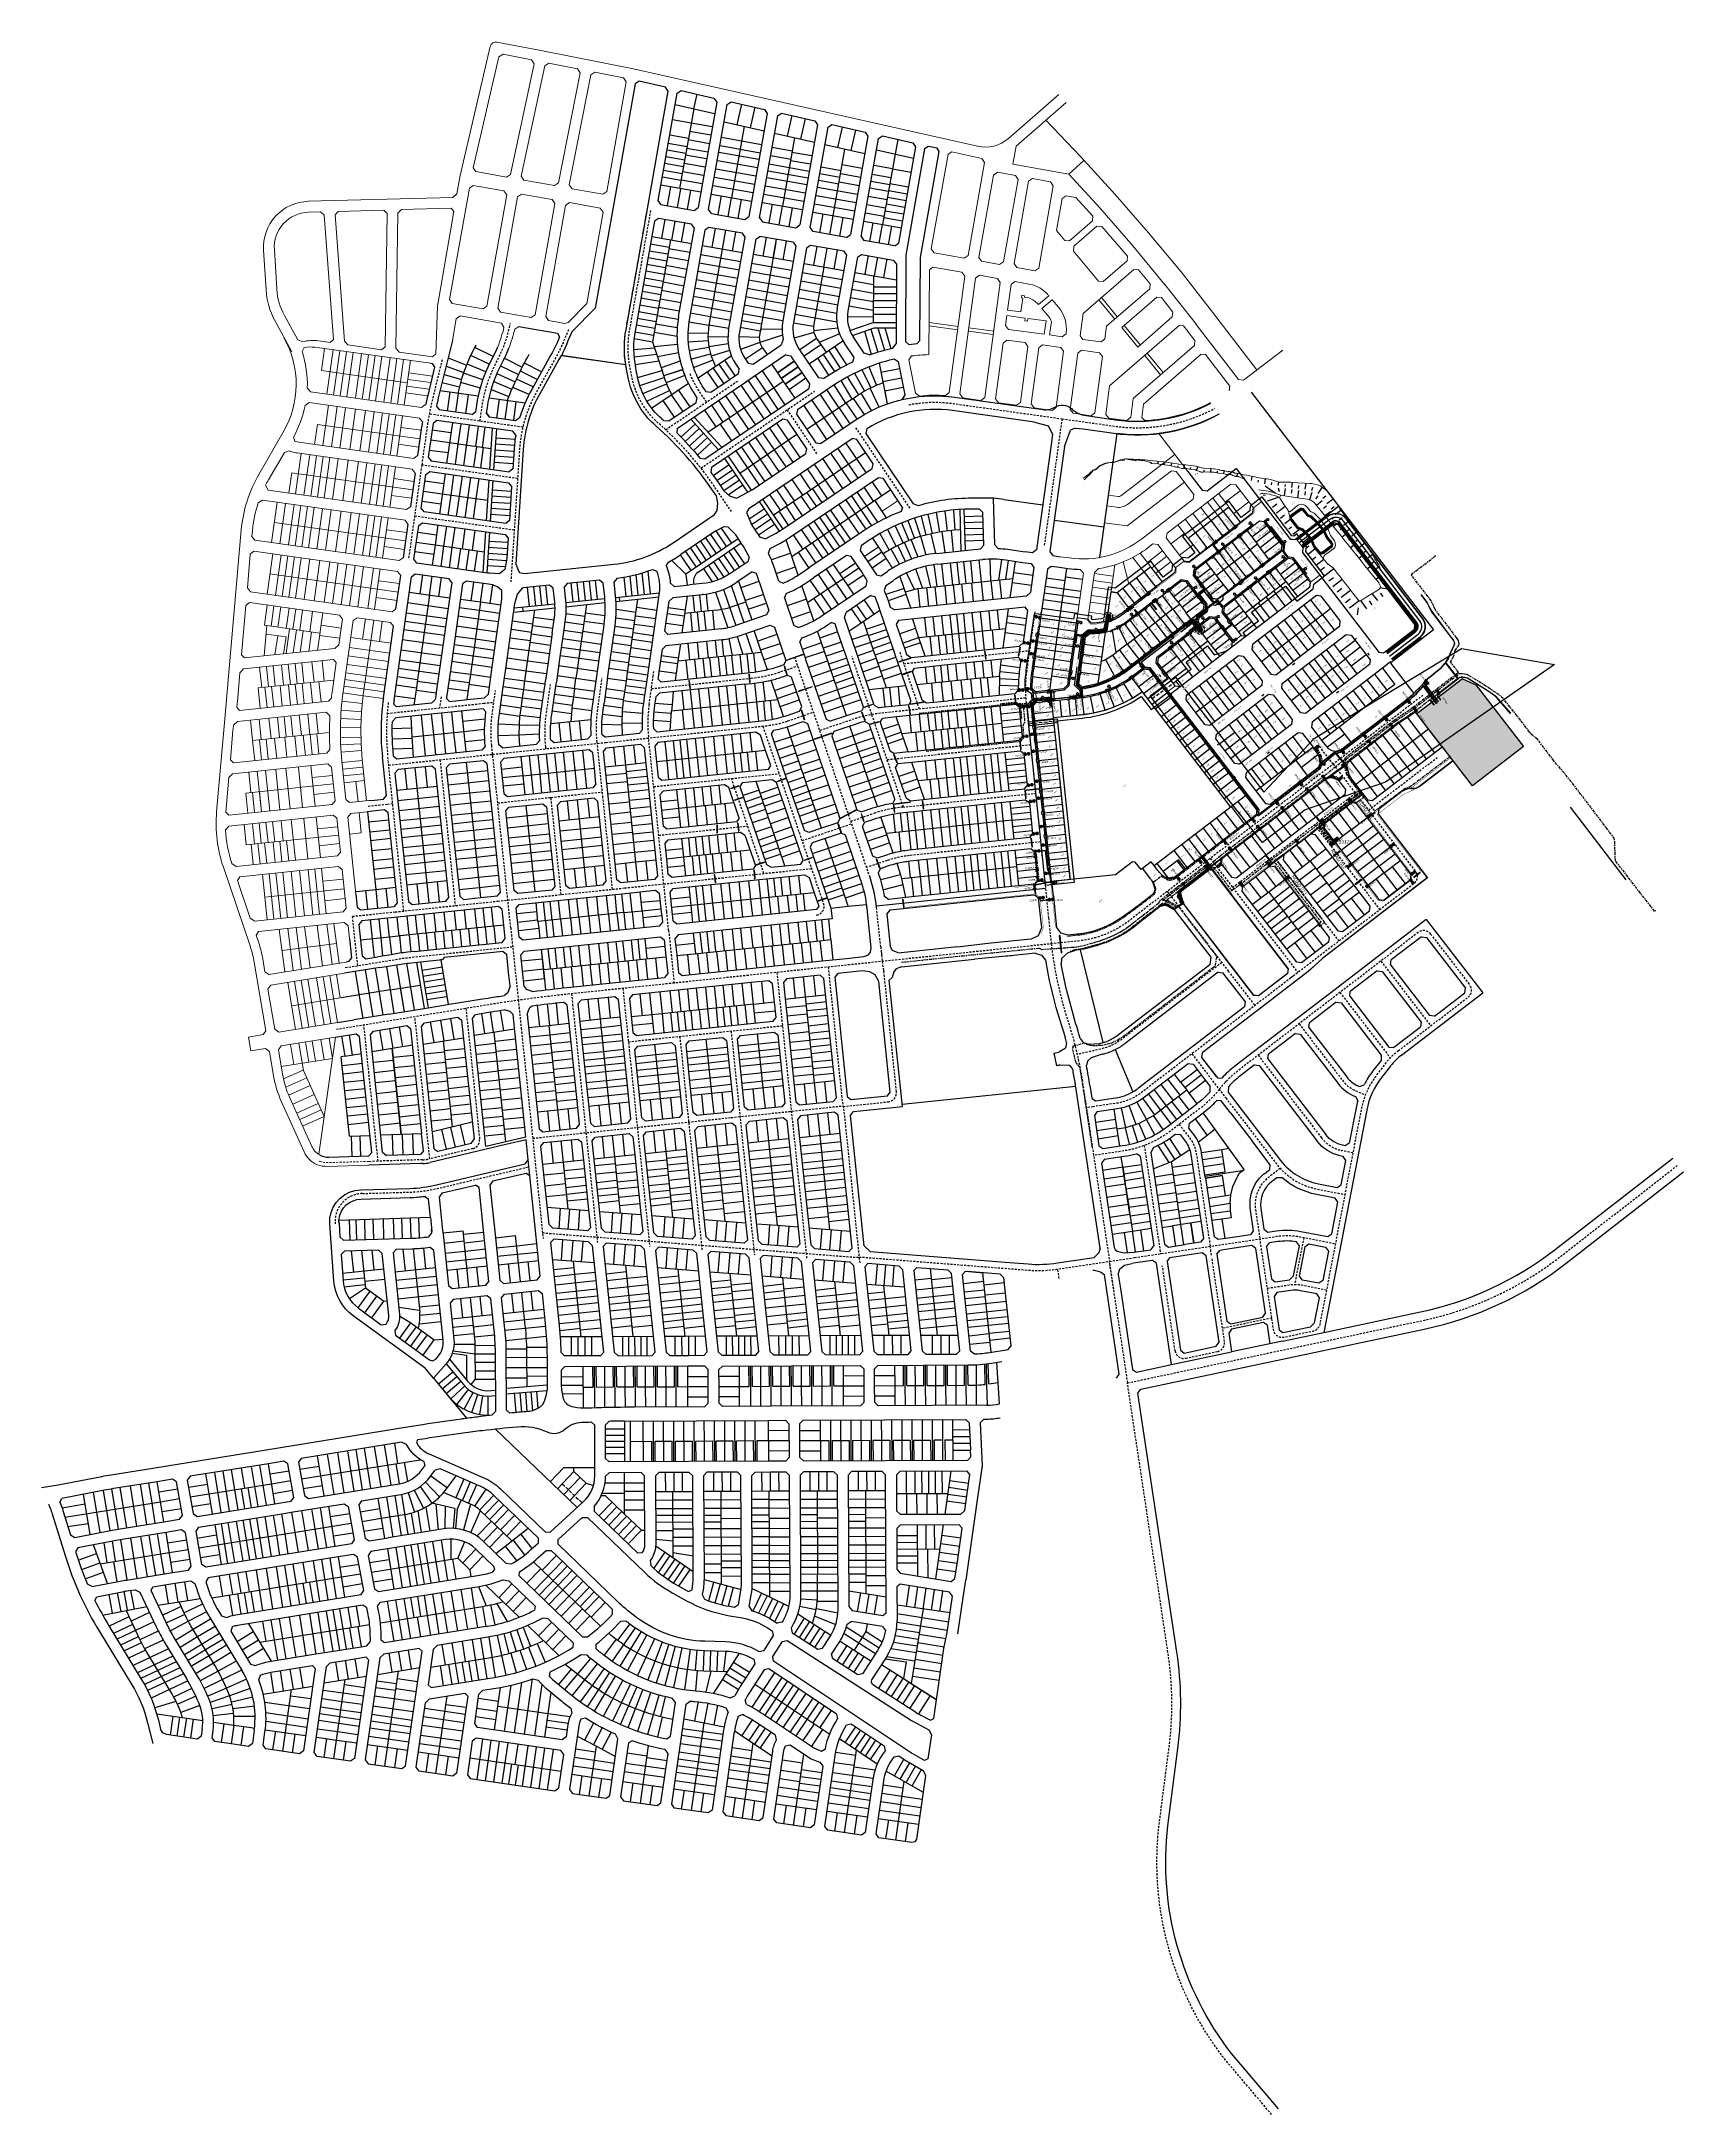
# Model space of a CAD drawing. Extents: x 296374 to 298792, y 6267790 to 6270844.
import ezdxf
from ezdxf.enums import TextEntityAlignment as Align

# ---------------------------------------------------------------- set-up
doc = ezdxf.new("R2010")
doc.units = 0
for name, pattern in [('Cable Exist UG', [8.2, 4, -1.2, 1.8, -1.2]), ('Dash', [5, 3, -2]), ('DASHDOT', [7, 5, -2]), ('DASHED', [0.75, 0.5, -0.25]), ('IE Trench LV', [6.5, 5, -1.5]), ('Trench-Service', [1.5, 1, -0.5])]:
    doc.linetypes.add(name, pattern=pattern)
doc.layers.get('0').update_dxf_attribs({"color": 6})
for name, color, linetype in [('_User Miscellaneous1', 7, 'Continuous'), ('_User Miscellaneous7', 7, 'Continuous'), ('_User_Boundary_Stage25', 252, 'DASHDOT'), ('_User_Continueline', 7, 'DASHED'), ('_User_Earthing', 7, 'Continuous'), ('_User_Easement', 7, 'Continuous'), ('_User_Exist_HV', 7, 'Cable Exist UG'), ('_User_Exist_HV_Equip', 7, 'Continuous'), ('_User_Exist_LV', 7, 'Cable Exist UG'), ('_User_Exist_Service', 7, 'Continuous'), ('_User_Exist_Trench', 7, 'Continuous'), ('_User_SL_Exist', 7, 'Continuous'), ('_User_xref', 6, 'Continuous'), ('Boundary', 252, 'Continuous'), ('D-RD-Stage1-B.E_BDY', 2, 'Continuous'), ('D-RD-Stage1_BDY', 2, 'Continuous'), ('Duct_SP_EXT', 7, 'Continuous'), ('Duct_SP_NEW', 2, 'Continuous'), ('Equip_HV_NEW', 7, 'Continuous'), ('Equip_LV_NEW', 2, 'Continuous'), ('Equip_SP_SL_EXT', 7, 'Continuous'), ('Equip_SP_SL_NEW', 2, 'Continuous'), ('Mains_HV_NEW_U72', 2, 'Continuous'), ('Mains_HV_NEW_U97', 2, 'Continuous'), ('Mains_LV_NEW_T84', 2, 'Continuous'), ('Mains_SL_NEW_R6', 2, 'Continuous'), ('Notes', 7, 'Continuous'), ('Notes_SP_MISC', 7, 'Continuous'), ('Poly Substation', 141, 'Continuous'), ('Services_SP_NEW_UG', 7, 'Trench-Service'), ('Sub_SP_EXT', 7, 'Continuous'), ('Sub_SP_NEW', 2, 'Continuous'), ('SupportsUG_SP_LV_EXT', 7, 'Continuous'), ('SupportsUG_SP_LV_NEW', 2, 'Continuous'), ('SupportsUG_SP_LV_SL_EXT', 7, 'Continuous'), ('SupportsUG_SP_LV_SL_NEW', 2, 'Continuous'), ('Trench_SP_NEW', 2, 'IE Trench LV'), ('UG_Details_SP_MISC', 7, 'Continuous'), ('X-Masterplan_LotLayout_P2$0$D-LO-LOTS-FUTURE', 251, 'Continuous'), ('X-Masterplan_LotLayout_P2$0$D-LO-Stage 1', 251, 'Continuous'), ('X-Masterplan_LotLayout_P2$0$D-LO-Stage 10', 251, 'Continuous'), ('X-Masterplan_LotLayout_P2$0$D-LO-Stage 12', 251, 'Continuous'), ('X-Masterplan_LotLayout_P2$0$D-LO-Stage 12B', 251, 'Continuous'), ('X-Masterplan_LotLayout_P2$0$D-LO-Stage 13', 251, 'Continuous'), ('X-Masterplan_LotLayout_P2$0$D-LO-Stage 14', 251, 'Continuous'), ('X-Masterplan_LotLayout_P2$0$D-LO-Stage 15', 251, 'Continuous'), ('X-Masterplan_LotLayout_P2$0$D-LO-Stage 16', 251, 'Continuous'), ('X-Masterplan_LotLayout_P2$0$D-LO-Stage 17', 251, 'Continuous'), ('X-Masterplan_LotLayout_P2$0$D-LO-Stage 18', 251, 'Continuous'), ('X-Masterplan_LotLayout_P2$0$D-LO-Stage 19', 251, 'Continuous'), ('X-Masterplan_LotLayout_P2$0$D-LO-Stage 2', 251, 'Continuous'), ('X-Masterplan_LotLayout_P2$0$D-LO-Stage 20', 251, 'Continuous'), ('X-Masterplan_LotLayout_P2$0$D-LO-Stage 21', 251, 'Continuous'), ('X-Masterplan_LotLayout_P2$0$D-LO-Stage 22', 251, 'Continuous'), ('X-Masterplan_LotLayout_P2$0$D-LO-Stage 23', 251, 'Continuous'), ('X-Masterplan_LotLayout_P2$0$D-LO-Stage 24', 251, 'Continuous'), ('X-Masterplan_LotLayout_P2$0$D-LO-Stage 25', 251, 'Continuous'), ('X-Masterplan_LotLayout_P2$0$D-LO-Stage 26', 251, 'Continuous'), ('X-Masterplan_LotLayout_P2$0$D-LO-Stage 27', 251, 'Continuous'), ('X-Masterplan_LotLayout_P2$0$D-LO-Stage 28', 251, 'Continuous'), ('X-Masterplan_LotLayout_P2$0$D-LO-Stage 29', 251, 'Continuous'), ('X-Masterplan_LotLayout_P2$0$D-LO-Stage 3', 251, 'Continuous'), ('X-Masterplan_LotLayout_P2$0$D-LO-Stage 30', 251, 'Continuous'), ('X-Masterplan_LotLayout_P2$0$D-LO-Stage 31', 251, 'Continuous'), ('X-Masterplan_LotLayout_P2$0$D-LO-Stage 32', 252, 'Continuous'), ('X-Masterplan_LotLayout_P2$0$D-LO-Stage 33', 252, 'Continuous'), ('X-Masterplan_LotLayout_P2$0$D-LO-Stage 34', 252, 'Continuous'), ('X-Masterplan_LotLayout_P2$0$D-LO-Stage 39', 251, 'Continuous'), ('X-Masterplan_LotLayout_P2$0$D-LO-Stage 4', 251, 'Continuous'), ('X-Masterplan_LotLayout_P2$0$D-LO-Stage 40', 252, 'Continuous'), ('X-Masterplan_LotLayout_P2$0$D-LO-Stage 41', 252, 'Continuous'), ('X-Masterplan_LotLayout_P2$0$D-LO-Stage 42', 252, 'Continuous'), ('X-Masterplan_LotLayout_P2$0$D-LO-Stage 43', 252, 'Continuous'), ('X-Masterplan_LotLayout_P2$0$D-LO-Stage 44', 252, 'Continuous'), ('X-Masterplan_LotLayout_P2$0$D-LO-Stage 45', 252, 'Continuous'), ('X-Masterplan_LotLayout_P2$0$D-LO-Stage 46', 252, 'Continuous'), ('X-Masterplan_LotLayout_P2$0$D-LO-Stage 47', 252, 'Continuous'), ('X-Masterplan_LotLayout_P2$0$D-LO-Stage 5', 251, 'Continuous'), ('X-Masterplan_LotLayout_P2$0$D-LO-Stage 6', 251, 'Continuous'), ('X-Masterplan_LotLayout_P2$0$D-LO-Stage 7', 251, 'Continuous'), ('X-Masterplan_LotLayout_P2$0$D-LO-Stage 8', 251, 'Continuous'), ('X-Masterplan_LotLayout_P2$0$D-LO-Stage 9', 251, 'Continuous'), ('X-Masterplan_LotLayout_P2$0$D-RD-15-23_CL', 251, 'Dash'), ('X-Masterplan_LotLayout_P2$0$D-RD-Future_BDY', 251, 'Continuous'), ('X-Masterplan_LotLayout_P2$0$D-RD-Future_CL', 251, 'Dash'), ('X-Masterplan_LotLayout_P2$0$D-RD-P1_CL', 251, 'Dash'), ('X-Masterplan_LotLayout_P2$0$D-RD-P3_BDY', 251, 'Continuous'), ('X-Masterplan_LotLayout_P2$0$D-RD-Stage10_BDY', 251, 'Continuous'), ('X-Masterplan_LotLayout_P2$0$D-RD-Stage12_BDY', 251, 'Continuous'), ('X-Masterplan_LotLayout_P2$0$D-RD-Stage13_BDY', 251, 'Continuous'), ('X-Masterplan_LotLayout_P2$0$D-RD-Stage14_BDY', 251, 'Continuous'), ('X-Masterplan_LotLayout_P2$0$D-RD-Stage15_BDY', 251, 'Continuous'), ('X-Masterplan_LotLayout_P2$0$D-RD-Stage16_BDY', 251, 'Continuous'), ('X-Masterplan_LotLayout_P2$0$D-RD-Stage17_BDY', 251, 'Continuous'), ('X-Masterplan_LotLayout_P2$0$D-RD-Stage18_BDY', 251, 'Continuous'), ('X-Masterplan_LotLayout_P2$0$D-RD-Stage19_BDY', 251, 'Continuous'), ('X-Masterplan_LotLayout_P2$0$D-RD-Stage1_BDY', 251, 'Continuous'), ('X-Masterplan_LotLayout_P2$0$D-RD-Stage20_BDY', 251, 'Continuous'), ('X-Masterplan_LotLayout_P2$0$D-RD-Stage21_BDY', 251, 'Continuous'), ('X-Masterplan_LotLayout_P2$0$D-RD-Stage22_BDY', 251, 'Continuous'), ('X-Masterplan_LotLayout_P2$0$D-RD-Stage23_BDY', 251, 'Continuous'), ('X-Masterplan_LotLayout_P2$0$D-RD-Stage24_BDY', 252, 'Continuous'), ('X-Masterplan_LotLayout_P2$0$D-RD-Stage25_BDY', 251, 'Continuous'), ('X-Masterplan_LotLayout_P2$0$D-RD-Stage26_BDY', 251, 'Continuous'), ('X-Masterplan_LotLayout_P2$0$D-RD-Stage27_BDY', 251, 'Continuous'), ('X-Masterplan_LotLayout_P2$0$D-RD-Stage28_BDY', 251, 'Continuous'), ('X-Masterplan_LotLayout_P2$0$D-RD-Stage29_BDY', 251, 'Continuous'), ('X-Masterplan_LotLayout_P2$0$D-RD-Stage2_BDY', 251, 'Continuous'), ('X-Masterplan_LotLayout_P2$0$D-RD-Stage30_BDY', 251, 'Continuous'), ('X-Masterplan_LotLayout_P2$0$D-RD-Stage31_BDY', 251, 'Continuous'), ('X-Masterplan_LotLayout_P2$0$D-RD-Stage32_BDY', 252, 'Continuous'), ('X-Masterplan_LotLayout_P2$0$D-RD-Stage33_BDY', 252, 'Continuous'), ('X-Masterplan_LotLayout_P2$0$D-RD-Stage34_BDY', 252, 'Continuous'), ('X-Masterplan_LotLayout_P2$0$D-RD-Stage37_BDY', 251, 'Continuous'), ('X-Masterplan_LotLayout_P2$0$D-RD-Stage39_BDY', 251, 'Continuous'), ('X-Masterplan_LotLayout_P2$0$D-RD-Stage3_BDY', 251, 'Continuous'), ('X-Masterplan_LotLayout_P2$0$D-RD-Stage40_BDY', 252, 'Continuous'), ('X-Masterplan_LotLayout_P2$0$D-RD-Stage41_BDY', 252, 'Continuous'), ('X-Masterplan_LotLayout_P2$0$D-RD-Stage42_BDY', 252, 'Continuous'), ('X-Masterplan_LotLayout_P2$0$D-RD-Stage43_BDY', 252, 'Continuous'), ('X-Masterplan_LotLayout_P2$0$D-RD-Stage44_BDY', 252, 'Continuous'), ('X-Masterplan_LotLayout_P2$0$D-RD-Stage45_BDY', 252, 'Continuous'), ('X-Masterplan_LotLayout_P2$0$D-RD-Stage46_BDY', 252, 'Continuous'), ('X-Masterplan_LotLayout_P2$0$D-RD-Stage47_BDY', 252, 'Continuous'), ('X-Masterplan_LotLayout_P2$0$D-RD-Stage4_BDY', 251, 'Continuous'), ('X-Masterplan_LotLayout_P2$0$D-RD-Stage5_BDY', 251, 'Continuous'), ('X-Masterplan_LotLayout_P2$0$D-RD-Stage6_BDY', 251, 'Continuous'), ('X-Masterplan_LotLayout_P2$0$D-RD-Stage7_BDY', 251, 'Continuous'), ('X-Masterplan_LotLayout_P2$0$D-RD-Stage8_BDY', 251, 'Continuous'), ('X-Masterplan_LotLayout_P2$0$D-RD-Stage9_BDY', 251, 'Continuous'), ('XR-600340-15-23-CI-DESIGN$0$GN-ANNO-TEXT-LOT', 8, 'Continuous'), ('XR-600340-P4-CI-DESIGN (06032016)$0$CI-EWRK-BATT-BE04', 251, 'Continuous'), ('XR-600340-P4-CI-DESIGN (06032016)$0$CI-EWRK-BATT-BOTT', 251, 'Continuous'), ('XR-600340-P4-CI-DESIGN (06032016)$0$CI-EWRK-BATT-TICK', 251, 'Continuous'), ('XR-600340-P4-CI-DESIGN (06032016)$0$CI-ROAD-MD5-FUTR', 251, 'Continuous'), ('XR-600340-P4-CI-DESIGN (06032016)$0$CI-STRM-BASN-DETN', 251, 'Continuous'), ('XR-600340-P4-CI-DESIGN (06032016)$0$GN-ANNO-LOT-No.', 251, 'Continuous')]:
    doc.layers.add(name, color=color, linetype=linetype)
doc.layers.add('Stage 2-DA1', color=160, linetype='Continuous', transparency=0.4)
doc.layers.add('Stage 4-DA1', color=160, linetype='Continuous', transparency=0.4)
doc.layers.add('Viewports', color=6, linetype='Continuous', plot=False)
doc.styles.add('CDD_AN-ISOCP', font='isocp.shx')
doc.styles.add('COLUMN_LABEL', font='arial.ttf')
doc.styles.add('iecARIAL', font='arial.ttf', dxfattribs={"height": 2})
doc.styles.add('POLE_LABEL', font='arial.ttf')
doc.styles.add('SL_LABEL', font='arial.ttf')
doc.styles.get("Standard").update_dxf_attribs({"font": 'arial.ttf'})
doc.styles.add('XR-600340-15-23-CI-DESIGN$0$CDD_AN-ISOCP', font='isocp.shx')
doc.styles.add('XR-600340-P4-CI-DESIGN (06032016)$0$CDD_AN-ISOCP', font='isocp.shx')
doc.linetypes.add('Cable 1', pattern='A,7,-3,["//",Standard,S=1.5,R=0,X=-2.1,Y=-0.7],-0.001', length=10.001)
doc.linetypes.add('Cable 4', pattern='A,5.25,-0.1,["o",Standard,S=2,R=0,X=1.2,Y=-0.7],-4', length=9.35)
doc.linetypes.add('Cable New UG', pattern='A,7,-0.25,["x",Standard,S=2,R=0,X=0.2,Y=-0.8],-2.1', length=9.35)
doc.linetypes.add('IE Trench HV', pattern='A,7,-0.2,["/",Standard,S=3,R=0,X=0.6,Y=-1.4],-2.5', length=9.7)
doc.linetypes.add('IECLCABBEE', pattern='A,6,-0.5,["BE",Standard,S=1.7,R=0,X=0,Y=-1],-2.8', length=9.3)
doc.linetypes.add('IECLCABIEE', pattern='A,6,-0.5,["IE",Standard,S=1.7,R=0,X=0.5,Y=-1],-2.8', length=9.3)
doc.dimstyles.get("Standard").update_dxf_attribs({"dimtxt": 0.18, "dimasz": 0.18, "dimexe": 0.18, "dimexo": 0.0625, "dimgap": 0.09, "dimtad": 0, "dimtih": 1, "dimtoh": 1, "dimdec": 4, "dimzin": 0, "dimdsep": 46, "dimtxsty": 'Standard', "dimcen": 0.09, "dimadec": 0, "dimazin": 0, "dimtfac": 1, "dimtdec": 4, "dimtofl": 0, "dimtmove": 0, "dimatfit": 3, "dimfxl": 1, "dimtolj": 1, "dimtzin": 0, "dimarcsym": 0})

# ---------------------------------------------------------------- blocks, each defined once
blk = doc.blocks.new('XR-600340-P4-CI-DESIGN (06032016)')
blk.add_line((297928.7, 6269973.5), (297928.7, 6269973.7))
at = {"flags": 128}
for points in [[(297927.2, 6269973.6), (297927.2, 6269973.4)], [(298307.7, 6269962.3), (298310.5, 6269964.5)], [(298108.5, 6269809.5), (298105.7, 6269807.3)]]:
    blk.add_lwpolyline(points, dxfattribs=at)
at = {"layer": 'Defpoints', "flags": 128}
for points in [[(298138.9, 6270043.7), (298142.1, 6270046.2)], [(298177.3, 6270061.9), (298180.5, 6270064.3)], [(298009.2, 6270019.8), (298012.3, 6270022.3)], [(298016.3, 6270007), (298009.6, 6270015.8)], [(298021.2, 6270010.8), (298014.5, 6270019.5)], [(298021.9, 6270011.3), (298015.2, 6270020)], [(298015.7, 6270006.6), (298009, 6270015.3)], [(297897.4, 6269957.5), (297898, 6269961.4)], [(298037.8, 6269966.1), (298040.9, 6269968.6)], [(298216.3, 6269925.4), (298219.5, 6269927.9)], [(298329.7, 6269939.5), (298327.2, 6269942.6)], [(297890.9, 6269910.9), (297891.4, 6269914.9)], [(297892, 6269879.1), (297896, 6269879.5)], [(298174, 6269881.6), (298170.9, 6269879.2)], [(298281.1, 6269884.3), (298284.2, 6269886.8)], [(298179.1, 6269794.7), (298182.3, 6269797.2)], [(298129.6, 6269761.4), (298132, 6269758.3)]]:
    blk.add_lwpolyline(points, dxfattribs=at)
at = {"layer": 'XR-600340-P4-CI-DESIGN (06032016)$0$CI-EWRK-BATT-BE04'}
for p, q in [((297917, 6270204.9), (297916.5, 6270205.4)), ((297923.1, 6270211.8), (297922.9, 6270212.4)), ((297931.3, 6270217.4), (297931.3, 6270217.4)), ((297940.2, 6270221.7), (297940, 6270222.2)), ((297949.8, 6270223.5), (297949.8, 6270223.6)), ((297959.5, 6270225.6), (297959.3, 6270225.9)), ((297969, 6270228.1), (297968.9, 6270228.2)), ((297978.6, 6270226.9), (297978.6, 6270228.3)), ((297988.6, 6270227.1), (297988.6, 6270227.6)), ((297998.4, 6270225.8), (297998.5, 6270227.2)), ((298008, 6270222.2), (298008.2, 6270224.1)), ((298018.1, 6270221.4), (298018.4, 6270225.1)), ((298027.8, 6270220.1), (298028.1, 6270222.1)), ((298037.6, 6270218.4), (298038.2, 6270222.6)), ((298047.4, 6270216.5), (298047.8, 6270218.7)), ((298056.4, 6270214.5), (298057.2, 6270220.2)), ((298066, 6270213.6), (298066.4, 6270216.2)), ((298074.8, 6270211.5), (298076.6, 6270217.1)), ((298086, 6270209.6), (298086.2, 6270212.3)), ((298095.8, 6270209.4), (298096.3, 6270214.4)), ((298105.2, 6270208.1), (298105.7, 6270210.6)), ((298114.7, 6270207), (298115.8, 6270211.2)), ((298124.8, 6270205.6), (298125.1, 6270207.6)), ((298134.8, 6270203), (298135, 6270207.4)), ((298143.9, 6270199.8), (298144.3, 6270202.5))]:
    blk.add_line(p, q, dxfattribs=at)
at = {"layer": 'XR-600340-P4-CI-DESIGN (06032016)$0$CI-EWRK-BATT-BE04', "linetype": 'Continuous', "lineweight": 0, "flags": 128}
for points in [[(298148.6, 6270204.5), (298144.5, 6270205.2), (298144.3, 6270205.2), (298138, 6270207), (298137.9, 6270207), (298137.9, 6270207), (298136.7, 6270207.3), (298133.2, 6270207.5), (298132.8, 6270207.5), (298130.7, 6270207.7), (298130.7, 6270207.7), (298130.6, 6270207.8), (298130.6, 6270207.8), (298129.7, 6270208.5), (298129.5, 6270208.5), (298129.3, 6270208.6), (298128.6, 6270208.8), (298127.1, 6270209.2), (298126.9, 6270209.3), (298126.6, 6270209.4), (298125.7, 6270209.6), (298125.6, 6270209.6), (298125.1, 6270209.7), (298124.7, 6270209.7), (298123.5, 6270209.9), (298123.3, 6270209.9), (298122.3, 6270210.1), (298122, 6270210.1), (298121.9, 6270210.1), (298121.2, 6270209.7), (298120.9, 6270209.8), (298119.4, 6270210.2), (298118.5, 6270210.5), (298118.4, 6270210.5), (298118.3, 6270210.5), (298115, 6270211.4), (298112.2, 6270211.6), (298109.3, 6270211.9), (298108.7, 6270212.5), (298108.5, 6270212.5), (298107.3, 6270212.9), (298107.1, 6270212.9), (298103.3, 6270213.7), (298100.9, 6270214), (298099.6, 6270214.1), (298095.7, 6270214.5), (298095.5, 6270214.5), (298094.6, 6270214.5), (298086.2, 6270215.1), (298084.6, 6270215.2), (298082.1, 6270215.3), (298076, 6270217.3), (298074.4, 6270217.8), (298073.6, 6270217.9), (298065.4, 6270219.1), (298065.2, 6270219.1), (298065.3, 6270219.1), (298055.6, 6270220.4), (298048.2, 6270220.9), (298048.6, 6270220.9), (298046.1, 6270221.3), (298036.2, 6270222.9), (298026.3, 6270224.4), (298022.7, 6270224.7), (298022.7, 6270224.7), (298016.3, 6270225.3), (298006.3, 6270226.4), (297998.6, 6270227.2), (297996.3, 6270227.5), (297990.1, 6270228.1), (297989.8, 6270228.1), (297986.1, 6270228), (297984.7, 6270228), (297982.1, 6270228.1), (297980.5, 6270228.3), (297977.5, 6270228.3), (297975.7, 6270228.5), (297974.4, 6270228.5), (297974.5, 6270228.5), (297972.9, 6270228.6), (297970.9, 6270228.8), (297966, 6270227.4), (297964.9, 6270227.5), (297963.9, 6270227.6), (297963.9, 6270227.6), (297963.9, 6270227.6), (297963.9, 6270227.6), (297963.2, 6270227.3), (297962.9, 6270227.2), (297961.3, 6270226.6), (297959.5, 6270226), (297954.6, 6270224.2), (297954.7, 6270224.3), (297954.3, 6270224.2), (297950.5, 6270223.8), (297947.9, 6270223.5), (297943.1, 6270222.7), (297940.9, 6270222.6), (297940.8, 6270222.6), (297940.7, 6270222.6), (297940.6, 6270222.5), (297940.5, 6270222.5), (297938.1, 6270221.3), (297936.7, 6270220.6), (297934.9, 6270219.8), (297933.8, 6270219.1), (297932.9, 6270218.8), (297928.6, 6270215.3), (297928.5, 6270215.2), (297928.2, 6270214.5), (297925.7, 6270213.2), (297921.4, 6270211.9), (297921.3, 6270211.9), (297921.5, 6270211.4), (297921.5, 6270211.4), (297921.4, 6270211.3), (297921.4, 6270211.3), (297918.9, 6270209.1), (297918.9, 6270209), (297918.8, 6270209), (297917.2, 6270207.3), (297915.6, 6270205.6), (297914.6, 6270205.2), (297913.3, 6270204.2), (297912.1, 6270203.3), (297907.7, 6270200.4)], [(298145.3, 6270199.3), (298143.6, 6270199.9), (298143.2, 6270200), (298142.9, 6270200.1), (298142.8, 6270200.2), (298142.6, 6270200.3), (298140.6, 6270201), (298136.8, 6270202.9), (298136.9, 6270202.9), (298135.9, 6270203), (298134.4, 6270203), (298133, 6270203), (298132.9, 6270203), (298132.5, 6270203.1), (298132.5, 6270203.1), (298132.2, 6270203.1), (298130.4, 6270203.5), (298130.2, 6270203.6), (298130.2, 6270203.6), (298130.1, 6270203.6), (298130, 6270203.6), (298129.9, 6270203.7), (298128, 6270204.4), (298127.5, 6270204.9), (298127.5, 6270204.9), (298127.5, 6270204.9), (298126.9, 6270205.1), (298126, 6270205.3), (298125.8, 6270205.4), (298125.7, 6270205.4), (298125.5, 6270205.5), (298124.8, 6270205.6), (298124.5, 6270205.7), (298124.2, 6270205.7), (298124.2, 6270205.7), (298123, 6270205.8), (298122.7, 6270205.8), (298122.5, 6270205.9), (298121.7, 6270205.9), (298121.5, 6270205.9), (298119.5, 6270205.7), (298119.5, 6270205.7), (298119.4, 6270205.6), (298119.1, 6270205.7), (298118.2, 6270205.9), (298117.4, 6270206), (298117.3, 6270206.1), (298117.2, 6270206.1), (298117.1, 6270206.1), (298117.1, 6270206.1), (298114.4, 6270207.2), (298114.1, 6270207.3), (298111.9, 6270207.7), (298111.8, 6270207.8), (298109.3, 6270207.3), (298108.9, 6270207.3), (298106.1, 6270208), (298105.6, 6270208), (298105.7, 6270208), (298104.8, 6270208.1), (298103.2, 6270208.7), (298103.2, 6270208.7), (298103.2, 6270208.7), (298102.5, 6270208.9), (298100.4, 6270209.1), (298100.4, 6270209.1), (298099.8, 6270209.1), (298099.1, 6270209.2), (298099.1, 6270209.2), (298098.8, 6270209.2), (298095.2, 6270209.4), (298095.6, 6270209.4), (298095.4, 6270209.4), (298095.3, 6270209.4), (298094.4, 6270209.4), (298094.3, 6270209.4), (298086.5, 6270209.6), (298085.8, 6270209.6), (298085.9, 6270209.6), (298084.3, 6270209.4), (298084.3, 6270209.4), (298083.2, 6270209.2), (298081.8, 6270209.4), (298080.3, 6270209.6), (298079.9, 6270209.8), (298079.7, 6270209.9), (298076.7, 6270210.9), (298074.6, 6270211.6), (298074.2, 6270211.8), (298074.2, 6270211.8), (298072.7, 6270212.5), (298072.7, 6270212.5), (298072.7, 6270212.5), (298072.4, 6270212.5), (298068, 6270213.3), (298064.6, 6270213.8), (298064.5, 6270213.8), (298064.3, 6270213.8), (298060, 6270214.5), (298057.8, 6270214.7), (298056, 6270214.4), (298056, 6270214.4), (298054.9, 6270214.4), (298053.8, 6270214.7), (298048.8, 6270216), (298047.8, 6270216.5), (298045.3, 6270216.7), (298045.3, 6270216.7), (298044.5, 6270216.8), (298042.2, 6270217), (298039.8, 6270217.8), (298037.2, 6270218.5), (298036.4, 6270218.7), (298035.6, 6270218.9), (298035.6, 6270218.9), (298027.4, 6270220.2), (298025.7, 6270220.3), (298026, 6270220.3), (298023.7, 6270220.4), (298023.7, 6270220.4), (298023.7, 6270220.4), (298022.4, 6270220.4), (298022.7, 6270220.5), (298022.7, 6270220.5), (298022.3, 6270220.4), (298017.7, 6270221.5), (298015.9, 6270221.7), (298015.9, 6270221.7), (298014.2, 6270221.4), (298014.2, 6270221.4), (298008.5, 6270221.8), (298006, 6270223.8), (298006, 6270223.8), (297998.5, 6270225.8), (297998.5, 6270225.8), (297998, 6270225.8), (297996.2, 6270226.1), (297996.2, 6270226.1), (297995.3, 6270226.3), (297995.3, 6270226.3), (297994.8, 6270226.3), (297992.9, 6270226.5), (297991.1, 6270226.8), (297991.1, 6270226.8), (297991.1, 6270226.8), (297990, 6270227), (297989.8, 6270227.1), (297989.9, 6270227.1), (297989.3, 6270227.1), (297989.3, 6270227.1), (297989.3, 6270227.1), (297989.3, 6270227.1), (297987.6, 6270227.2), (297987.6, 6270227.2), (297986.1, 6270226.5), (297986.1, 6270226.5), (297985.2, 6270226.1), (297985.1, 6270226), (297984.7, 6270226.2), (297984.6, 6270226.2), (297983.1, 6270226.8), (297982, 6270226.8), (297981.9, 6270226.8), (297981.4, 6270226.8), (297980.3, 6270226.9), (297979.3, 6270226.8), (297977.5, 6270227.1), (297977.4, 6270227.1), (297975.6, 6270227.6), (297974.6, 6270227.8), (297974.4, 6270227.8), (297974.4, 6270227.8), (297974.3, 6270227.8), (297972.8, 6270228.1), (297972.8, 6270228.1), (297970.9, 6270228.8), (297969.3, 6270228.2), (297969.3, 6270228.2), (297969.3, 6270228.2), (297969.1, 6270228.1), (297969.1, 6270228.1), (297968.9, 6270228.1), (297968.6, 6270228), (297967.8, 6270226.8), (297966.3, 6270226.5), (297965.9, 6270226.4), (297964.9, 6270226.6), (297964.8, 6270226.6), (297963.9, 6270226.9), (297963.4, 6270226.7), (297963.4, 6270226.7), (297963.1, 6270226.6), (297963.1, 6270226.6), (297961.5, 6270226.1), (297961.5, 6270226.1), (297960.6, 6270225.9), (297959.6, 6270225.6), (297959.6, 6270225.6), (297959.6, 6270225.6), (297959.1, 6270225.4), (297954.6, 6270224.1), (297954.6, 6270224.1), (297954.4, 6270224.1), (297954.4, 6270224.1), (297950.6, 6270223.6), (297950.6, 6270223.6), (297949.1, 6270223.4), (297947.9, 6270223.2), (297947.9, 6270223.2), (297943.1, 6270222.2), (297943.1, 6270222.2), (297942.7, 6270222.2), (297941, 6270222.1), (297940.9, 6270222), (297940.9, 6270222), (297940.8, 6270222), (297940.7, 6270221.9), (297939.8, 6270221.5), (297938.4, 6270220.9), (297938.4, 6270220.9), (297936.9, 6270220.2), (297936.9, 6270220.2), (297936.7, 6270220.1), (297935.1, 6270219.3), (297935.1, 6270219.4), (297934, 6270218.8), (297933.9, 6270218.8), (297933.1, 6270218.6), (297931, 6270217.2), (297928.7, 6270215.2), (297928.7, 6270215.2), (297928.6, 6270215.1), (297928.4, 6270214.4), (297928.3, 6270214.3), (297928.1, 6270214.2), (297925.9, 6270212.8), (297925.8, 6270212.8), (297922.1, 6270211.4), (297921.6, 6270211.3), (297921.6, 6270211.3), (297921.6, 6270211.3), (297921.9, 6270210.7), (297919.6, 6270208.3), (297919.6, 6270208.2), (297919.5, 6270208.2), (297919, 6270207.5), (297918.1, 6270206.4), (297918.1, 6270206.4), (297917.7, 6270205.8), (297916.7, 6270204.6), (297916.2, 6270204.1), (297915.3, 6270203.7), (297914.3, 6270202.8), (297914.3, 6270202.8), (297913.5, 6270202.1), (297913.2, 6270201.8), (297913.1, 6270201.8), (297909.2, 6270198.1)]]:
    blk.add_lwpolyline(points, dxfattribs=at)
at = {"layer": 'XR-600340-P4-CI-DESIGN (06032016)$0$CI-EWRK-BATT-BOTT', "lineweight": 0}
for p, q in [((298177.4, 6270181.5), (298166.5, 6270183)), ((298196.8, 6270171.8), (298198.7, 6270175.3))]:
    blk.add_line(p, q, dxfattribs=at)
at = {"layer": 'XR-600340-P4-CI-DESIGN (06032016)$0$CI-EWRK-BATT-BOTT', "lineweight": 0, "flags": 128}
for points in [[(298148.6, 6270204.5), (298174.6, 6270199.5)], [(298345.1, 6270068.6), (298342.6, 6270073), (298337.5, 6270081.7), (298332.2, 6270090.2), (298326.6, 6270098.5), (298321.3, 6270107), (298315.2, 6270115), (298309.5, 6270123.2), (298303.6, 6270131.2), (298297.6, 6270139.2), (298291.9, 6270147.5), (298285.7, 6270155.3), (298280.7, 6270164.1), (298274.7, 6270172.1), (298269.6, 6270178.7), (298268.2, 6270180.6), (298264.8, 6270183.7), (298260.8, 6270186), (298257.3, 6270189), (298253, 6270190.5), (298248.6, 6270191.7), (298244.2, 6270192.3), (298241.8, 6270192.5), (298233.6, 6270192.9), (298223.6, 6270193.6), (298213.6, 6270194.3), (298203.5, 6270194.6), (298198.4, 6270194.3), (298198.4, 6270194.3), (298195.7, 6270194.5), (298193.5, 6270195.2), (298183.8, 6270198.2), (298178.8, 6270199.1), (298174.6, 6270199.5)], [(298196.8, 6270171.8), (298197.3, 6270171), (298202.9, 6270162.7), (298208.5, 6270154.4), (298210.1, 6270151.9)], [(298210.1, 6270151.9), (298212.8, 6270139.9)], [(298268.4, 6270073.6), (298276.4, 6270067.7)]]:
    blk.add_lwpolyline(points, dxfattribs=at)
for points in [[(298276.4, 6270067.7), (298280.5, 6270062.5), (298286.6, 6270054.6), (298292.8, 6270046.8), (298298.9, 6270038.9), (298305.1, 6270031), (298313, 6270020.9, 0.38173), (298317, 6270020.2), (298323.3, 6270024.1), (298331.9, 6270029.4), (298340.5, 6270034.6), (298343.2, 6270036.3, 0.409211), (298344.9, 6270043.1), (298343.1, 6270046.1), (298342.1, 6270047.4), (298335.8, 6270055.2), (298329.5, 6270063), (298323.3, 6270070.8), (298317, 6270078.6), (298310.7, 6270086.4), (298304.5, 6270094.2), (298298.2, 6270102), (298291.9, 6270109.8), (298285.7, 6270117.6), (298279.4, 6270125.4), (298273.2, 6270133.2), (298266.9, 6270141), (298260.6, 6270148.8), (298254.4, 6270156.6), (298249.1, 6270163.1), (298248.6, 6270163.8), (298247.3, 6270165), (298245.9, 6270166.2), (298244.4, 6270167.1), (298242.9, 6270167.9), (298241.2, 6270168.6), (298239.5, 6270169), (298238.6, 6270169.2), (298230.4, 6270170.5), (298220.6, 6270172), (298210.7, 6270173.5), (298200.8, 6270175), (298198.7, 6270175.3)], [(298268.4, 6270073.6, -0.010948), (298268.2, 6270073.7), (298248.7, 6270097.4), (298246.6, 6270100), (298242.4, 6270109.7), (298235, 6270118.7), (298230.4, 6270123.1), (298223.3, 6270125.8), (298213.3, 6270139.1, -0.046562), (298212.8, 6270139.9)]]:
    blk.add_lwpolyline(points, format="xyb", dxfattribs=at)
at = {"layer": 'XR-600340-P4-CI-DESIGN (06032016)$0$CI-EWRK-BATT-BOTT', "lineweight": 0}
for centre, radius, start, end in [((298171.6, 6270171), 7, 85.8724, 123.1049), ((298166.8, 6270104.2), 74, 66.0913, 85.8724), ((298166.8, 6270104.2), 78, 65.815, 82.1526)]:
    blk.add_arc(centre, radius, start, end, dxfattribs=at)
at = {"layer": 'XR-600340-P4-CI-DESIGN (06032016)$0$CI-EWRK-BATT-TICK'}
for p, q in [((298155.9, 6270196.7), (298156.7, 6270202.9)), ((298175.4, 6270191.8), (298176.4, 6270199.3)), ((298165.6, 6270194.3), (298166.1, 6270197.6)), ((298172.8, 6270175.2), (298176.5, 6270176)), ((298175.7, 6270188.8), (298190.8, 6270178.4)), ((298179.2, 6270166.8), (298195.6, 6270172.4)), ((298185.3, 6270190.7), (298185.8, 6270194.1)), ((298195.2, 6270189.4), (298195.9, 6270194.5)), ((298195.2, 6270186.3), (298196.5, 6270180.9)), ((298205.2, 6270185), (298203.7, 6270174.6)), ((298205.1, 6270188), (298205.6, 6270191.2)), ((298215.1, 6270183.6), (298214.3, 6270178.3)), ((298215, 6270186.6), (298216.1, 6270194.1)), ((298225, 6270182.2), (298223.5, 6270171.5)), ((298224.9, 6270185.2), (298225.5, 6270189.3)), ((298234.9, 6270180.8), (298234.1, 6270175.4)), ((298234.8, 6270183.9), (298236.1, 6270192.7)), ((298244.7, 6270179.1), (298241.3, 6270168.5)), ((298244.7, 6270182.2), (298246.1, 6270187)), ((298253.4, 6270174.3), (298249.9, 6270170)), ((298253.7, 6270177.9), (298259.9, 6270186.8)), ((298260.7, 6270170.9), (298265.4, 6270174.5)), ((298266.8, 6270162.9), (298276.2, 6270170.1)), ((298186.4, 6270157.4), (298193, 6270162.5)), ((298192.5, 6270149.5), (298205.2, 6270159.3)), ((298198.6, 6270141.6), (298204.5, 6270146.1)), ((298204.6, 6270133.6), (298212.8, 6270139.9)), ((298260, 6270166.8), (298251.4, 6270160.3)), ((298266.1, 6270158.9), (298261.9, 6270155.7)), ((298272.2, 6270150.9), (298263.9, 6270144.7)), ((298272.9, 6270155), (298277.4, 6270158.4)), ((298278.2, 6270143), (298274.2, 6270139.9)), ((298278.9, 6270147), (298287.2, 6270153.4)), ((298285, 6270139.1), (298289.2, 6270142.3)), ((298210.7, 6270125.7), (298214.7, 6270128.8)), ((298216.8, 6270117.8), (298225.9, 6270124.8)), ((298225.8, 6270114.1), (298229, 6270117.7)), ((298232, 6270106.2), (298240.1, 6270112.5)), ((298284.3, 6270135), (298276.5, 6270129.1)), ((298290.4, 6270127.1), (298286.5, 6270124.2)), ((298296.4, 6270119.1), (298289, 6270113.5)), ((298291.1, 6270131.1), (298299.1, 6270137.2)), ((298297.1, 6270123.2), (298301.1, 6270126.2)), ((298302.5, 6270111.2), (298298.9, 6270108.4)), ((298303.2, 6270115.2), (298310.9, 6270121.1)), ((298309.2, 6270107.3), (298313, 6270110.1)), ((298235.5, 6270097.3), (298240.3, 6270100.5)), ((298239.2, 6270088.6), (298249.5, 6270096.5)), ((298245.3, 6270080.7), (298250.5, 6270084.7)), ((298251.3, 6270072.8), (298262.2, 6270081.1)), ((298308.6, 6270103.2), (298301.5, 6270097.9)), ((298314.6, 6270095.3), (298311.2, 6270092.7)), ((298320.7, 6270087.3), (298314.1, 6270082.3)), ((298315.3, 6270099.3), (298322.6, 6270104.9)), ((298321.4, 6270091.4), (298324.7, 6270093.9)), ((298326.7, 6270079.4), (298323.5, 6270076.9)), ((298327.4, 6270083.4), (298333.6, 6270088.1)), ((298333.5, 6270075.5), (298336.1, 6270077.5)), ((298257.4, 6270064.8), (298263, 6270069.1)), ((298263.5, 6270056.9), (298276.9, 6270067.1)), ((298269.6, 6270049), (298276.3, 6270054.1)), ((298275.7, 6270041), (298289.2, 6270051.4)), ((298332.8, 6270071.4), (298326.6, 6270066.7)), ((298338.9, 6270063.5), (298335.9, 6270061.2)), ((298344.9, 6270055.5), (298339.1, 6270051.1)), ((298339.6, 6270067.5), (298343.9, 6270070.8)), ((298351, 6270047.6), (298348, 6270045.3)), ((298281.8, 6270033.1), (298288.6, 6270038.3)), ((298287.9, 6270025.2), (298301.5, 6270035.6)), ((298294, 6270017.2), (298300.8, 6270022.5)), ((298300, 6270009.3), (298314.1, 6270020)), ((298325.6, 6270007.9), (298316.5, 6270019.9)), ((298333.6, 6270014), (298329.3, 6270019.6)), ((298341.5, 6270020.1), (298333.6, 6270030.4)), ((298349.4, 6270026.2), (298345.8, 6270030.9)), ((298312, 6269998.9), (298313.4, 6270009.3))]:
    blk.add_line(p, q, dxfattribs=at)
at = {"layer": 'XR-600340-P4-CI-DESIGN (06032016)$0$CI-EWRK-BATT-TICK', "flags": 128}
blk.add_lwpolyline([(298345.4, 6270039.4), (298357.9, 6270036.7)], dxfattribs=at)
at = {"layer": 'XR-600340-P4-CI-DESIGN (06032016)$0$CI-ROAD-MD5-FUTR'}
for p, q in [((298271.4, 6270139.7), (298226, 6270104.9)), ((298403.6, 6269990.3), (298291.1, 6270137.1)), ((298358.8, 6269938.3), (298401, 6269970.7))]:
    blk.add_line(p, q, dxfattribs=at)
at = {"layer": 'XR-600340-P4-CI-DESIGN (06032016)$0$CI-ROAD-MD5-FUTR', "flags": 128}
for points in [[(298295.4, 6270140.5), (298295.4, 6270140.5, 0.414419), (298268.1, 6270144.1), (298222.7, 6270109.3)], [(298295.1, 6270140.2, 0.414419), (298268.3, 6270143.7), (298223, 6270108.9)], [(298355.7, 6269942.3), (298397.9, 6269974.7, 0.414008), (298399.6, 6269987.2), (298287, 6270134.1, 0.414419), (298274.5, 6270135.7), (298229.1, 6270100.9)], [(298361.9, 6269934.3), (298404, 6269966.7, 0.414008), (298407.6, 6269993.4), (298295.1, 6270140.2)], [(298362.1, 6269933.9), (298404.3, 6269966.3, 0.414008), (298407.9, 6269993.6), (298295.4, 6270140.5)], [(298355.4, 6269942.7), (298397.6, 6269975, 0.414008), (298399.2, 6269986.9), (298286.7, 6270133.8, 0.414419), (298274.8, 6270135.4), (298229.4, 6270100.6)]]:
    blk.add_lwpolyline(points, format="xyb", dxfattribs=at)
for points in [[(298230.2, 6270099.4), (298276.3, 6270134.8), (298285, 6270133.6), (298398.6, 6269985.4), (298397.5, 6269976.7), (298354.6, 6269943.8)], [(298231.2, 6270098.3), (298276.7, 6270133.2), (298284.2, 6270132.2), (298397, 6269985), (298396.1, 6269977.5), (298353.7, 6269945)], [(298374.1, 6269941.3), (298405.2, 6269965.2), (298406.1, 6269964), (298375, 6269940.2)], [(298374.1, 6269941.3), (298363.9, 6269933.5), (298362.8, 6269933)], [(298364.8, 6269932.3), (298363.8, 6269931.8)], [(298375, 6269940.2), (298364.8, 6269932.3)]]:
    blk.add_lwpolyline(points, dxfattribs=at)
at = {"layer": 'XR-600340-P4-CI-DESIGN (06032016)$0$CI-ROAD-MD5-FUTR'}
for centre, start, end in [((298279.9, 6270128.6), 37.457, 127.4972), ((298392.4, 6269981.8), 307.4972, 37.457)]:
    blk.add_arc(centre, 14, start, end, dxfattribs=at)
at = {"layer": 'XR-600340-P4-CI-DESIGN (06032016)$0$CI-STRM-BASN-DETN'}
for p, q in [((298215.6, 6270137.8), (298216.1, 6270138.2)), ((298216, 6270146.1), (298216.7, 6270145)), ((298224, 6270152.1), (298224.4, 6270151.5)), ((298237.4, 6270147), (298236.4, 6270146.2)), ((298245.6, 6270141.7), (298245.2, 6270141.3)), ((298221.6, 6270129.8), (298222.6, 6270130.5)), ((298229.6, 6270124.5), (298229.8, 6270125.1)), ((298236.9, 6270117.9), (298238, 6270118.7)), ((298243.2, 6270110.1), (298243.8, 6270110.4)), ((298252.8, 6270134.8), (298251.8, 6270134)), ((298259.1, 6270127.1), (298258.6, 6270126.6)), ((298264.6, 6270118.8), (298263.4, 6270118.2)), ((298269.4, 6270110.1), (298268.9, 6270109.7)), ((298247.2, 6270101), (298248.4, 6270101.5)), ((298253.5, 6270093.2), (298254, 6270093.6)), ((298260.5, 6270089.9), (298259.9, 6270091.1)), ((298268.6, 6270095.9), (298268.2, 6270096.4)), ((298274.5, 6270103.2), (298273.2, 6270102.9))]:
    blk.add_line(p, q, dxfattribs=at)
at = {"layer": 'XR-600340-P4-CI-DESIGN (06032016)$0$CI-STRM-BASN-DETN', "lineweight": 0, "flags": 128}
for points in [[(298210.1, 6270151.9), (298210.1, 6270151.9, 0.441194), (298213.1, 6270151.4)], [(298212.8, 6270139.9, -0.360695), (298214.3, 6270146.1)], [(298213.1, 6270151.4), (298223, 6270159.5), (298225.6, 6270161.1), (298229.8, 6270161.8), (298234, 6270160.8), (298237.4, 6270158.2), (298237.9, 6270157.5), (298242.4, 6270151.2), (298245.9, 6270149.9), (298247.8, 6270148.7), (298257.1, 6270139.6), (298257.5, 6270139.1), (298267.8, 6270125.9), (298268.5, 6270124.8), (298272.1, 6270115.7), (298277, 6270109.5, -0.149603), (298279.1, 6270104), (298279.3, 6270101.6), (298278.2, 6270098.3), (298275.9, 6270095.8), (298275.6, 6270095.6), (298270.9, 6270092.3), (298264.5, 6270087.9)], [(298255.6, 6270090.7), (298249.5, 6270098), (298247.4, 6270100.5), (298243.2, 6270110.2), (298235.7, 6270119.4), (298230.9, 6270124), (298223.9, 6270126.6), (298214.1, 6270139.7, -0.414214), (298214.9, 6270145.3), (298226.9, 6270154.3, -0.414214), (298232.5, 6270153.5)], [(298214.3, 6270146.1), (298226.3, 6270155.1, -0.414214), (298233.3, 6270154.1), (298238.9, 6270146.6), (298243.9, 6270144.7), (298253.4, 6270135.7), (298263.9, 6270122.8), (298268.1, 6270113.3), (298274.4, 6270105.5)], [(298260.4, 6270088.8, -0.314549), (298254.8, 6270090, -0.314549)], [(298273.7, 6270104.9, -0.426414), (298273, 6270099.2), (298260.9, 6270090.2, -0.385805), (298255.6, 6270090.7, -0.386608)], [(298274.4, 6270105.5, -0.425582), (298273.5, 6270098.4), (298261.5, 6270089.4, -0.065046), (298260.4, 6270088.8)], [(298264.5, 6270087.9, 0.354334), (298262.2, 6270081.1)]]:
    blk.add_lwpolyline(points, format="xyb", dxfattribs=at)
at = {"layer": 'XR-600340-P4-CI-DESIGN (06032016)$0$CI-STRM-BASN-DETN', "lineweight": 25, "flags": 128}
for points in [[(298256.6, 6270091.4), (298250.5, 6270098.9), (298248.5, 6270101.2), (298244.3, 6270110.9), (298236.7, 6270120.3), (298231.6, 6270125.1), (298224.7, 6270127.7), (298215.2, 6270140.5, -0.414214), (298215.7, 6270144.3), (298227.7, 6270153.2, -0.414214), (298231.5, 6270152.7)], [(298272.6, 6270104.1, -0.428398), (298272.2, 6270100.2), (298260.1, 6270091.2, -0.36502), (298256.6, 6270091.4, -0.369254)]]:
    blk.add_lwpolyline(points, format="xyb", dxfattribs=at)
blk.add_lwpolyline([(298231.5, 6270152.7), (298237.5, 6270144.7), (298242.7, 6270142.7), (298251.7, 6270134.2), (298261.9, 6270121.6), (298266.1, 6270112.1), (298272.6, 6270104.1)], dxfattribs=at)
at = {"layer": 'XR-600340-P4-CI-DESIGN (06032016)$0$CI-STRM-BASN-DETN', "lineweight": 0, "flags": 128}
blk.add_lwpolyline([(298232.5, 6270153.5), (298238.3, 6270145.8), (298243.4, 6270143.9), (298252.6, 6270135), (298263, 6270122.3), (298267.2, 6270112.7), (298273.7, 6270104.9)], dxfattribs=at)
at = {"linetype": 'ByBlock', "insert": (297968.7, 6269747), "char_height": 1.75, "attachment_point": 5, "rotation": 37.4542, "style": 'XR-600340-P4-CI-DESIGN (06032016)$0$CDD_AN-ISOCP'}
blk.add_mtext('2511', dxfattribs=at)
at = {"layer": 'Defpoints', "linetype": 'ByBlock', "char_height": 1.75, "attachment_point": 5, "rotation": 37.4542, "style": 'XR-600340-P4-CI-DESIGN (06032016)$0$CDD_AN-ISOCP'}
for s, insert in [('2516', (298074.6, 6270206.8)), ('2662', (298084.5, 6270147.4)), ('2515', (298218, 6270163.6)), ('2514', (298335.6, 6270008.2)), ('2391', (298338.8, 6269848.6)), ('2392', (298212.7, 6269747.8)), ('2663', (298013.1, 6269615.6)), ('2512', (297933.3, 6269577.5))]:
    blk.add_mtext(s, dxfattribs=dict(at, insert=insert))
at = {"layer": 'XR-600340-P4-CI-DESIGN (06032016)$0$GN-ANNO-LOT-No.', "linetype": 'ByBlock', "char_height": 1.75, "attachment_point": 5, "rotation": 37.4542, "style": 'XR-600340-P4-CI-DESIGN (06032016)$0$CDD_AN-ISOCP'}
for s, insert in [('2575', (298117.2, 6270138.8)), ('2576', (298125.4, 6270145.1)), ('2571', (298075, 6270106.4)), ('2572', (298086.1, 6270114.9)), ('2573', (298097.6, 6270123.7)), ('2574', (298108.3, 6270131.9)), ('2577', (298165, 6270128.2)), ('2578', (298167.1, 6270114.4)), ('2596', (298172.8, 6270107)), ('2582', (298122.5, 6270079.8)), ('2581', (298132.2, 6270087.2)), ('2593', (298141.8, 6270075.1)), ('2580', (298143.7, 6270096.1)), ('2594', (298153.3, 6270083.9)), ('2579', (298154.7, 6270104.5)), ('2595', (298164.3, 6270092.4)), ('2597', (298179.1, 6270098.7)), ('2598', (298189.9, 6270095.7)), ('2537', (297999, 6270048.1)), ('2538', (298009.7, 6270056.3)), ('2585', (298079.4, 6270061.4)), ('2586', (298092.8, 6270060)), ('2587', (298099.8, 6270050.9)), ('2584', (298105.2, 6270066.5)), ('2583', (298114.6, 6270073.7)), ('2590', (298114.8, 6270054.4)), ('2591', (298124.1, 6270061.6)), ('2592', (298132.1, 6270067.6)), ('2605', (298189.6, 6270044.4)), ('2604', (298197.9, 6270050.7)), ('2600', (298208.8, 6270060)), ('2599', (298210.1, 6270073.8)), ('2601', (298214.8, 6270052.2)), ('2602', (298220.9, 6270044.2)), ('2534', (297969.2, 6270025.4)), ('2535', (297978.4, 6270032.3)), ('2536', (297988.3, 6270039.9)), ('2539', (298040.5, 6270016.9)), ('2570', (298050.1, 6270040.3)), ('2569', (298052, 6270026.6)), ('2568', (298057.3, 6270019.6)), ('2588', (298105.9, 6270042.9)), ('2589', (298105.9, 6270031.3)), ('2608', (298158.5, 6270020.5)), ('2607', (298170, 6270029.3)), ('2417', (298175.9, 6270014.4)), ('2606', (298180.7, 6270037.5)), ('2418', (298187.4, 6270023.2)), ('2419', (298198.1, 6270031.4)), ('2420', (298207.4, 6270038.4)), ('2603', (298231.9, 6270041)), ('2421', (298251.3, 6270020)), ('2517', (297863.9, 6269985.1)), ('2533', (297957.1, 6270011.3)), ('2543', (298004.8, 6269989.5)), ('2542', (298012.2, 6269995.1)), ('2541', (298021.7, 6270002.4)), ('2562', (298021.9, 6269983.3)), ('2540', (298030.6, 6270009.3)), ('2563', (298030.7, 6269990.1)), ('2564', (298039.7, 6269997)), ('2565', (298049.6, 6270004.6)), ('2567', (298063.4, 6270011.7)), ('2566', (298074.8, 6270007.4)), ('2617', (298095.1, 6269986.3)), ('2610', (298121.5, 6270006.6)), ('2611', (298134.6, 6270005.1)), ('2612', (298141.3, 6269996.3)), ('2609', (298146.6, 6270013)), ('2613', (298147.6, 6269988.2)), ('2415', (298156.9, 6269999.7)), ('2416', (298166.1, 6270006.8)), ('2424', (298230.7, 6269989.2)), ('2423', (298240.2, 6269996.5)), ('2422', (298249.1, 6270003.4)), ('2421', (298256.4, 6270013.4)), ('2439', (298261.7, 6269986.8)), ('2440', (298275.4, 6269991.9)), ('2519', (297860.6, 6269961.5)), ('2518', (297862.2, 6269972.7)), ('2530', (297877.1, 6269959.5)), ('2531', (297878.7, 6269970.7)), ('2532', (297881.3, 6269982.5)), ('2549', (297923.5, 6269966.8)), ('2547', (297960.9, 6269961.9)), ('2546', (297975.5, 6269967)), ('2558', (297982.5, 6269953.1)), ('2545', (297984.4, 6269973.8)), ('2559', (297992.5, 6269960.7)), ('2544', (297994.1, 6269981.3)), ('2560', (298003.2, 6269969)), ('2561', (298013.9, 6269977.2)), ('2619', (298071, 6269953.1)), ('2618', (298081.7, 6269961.3)), ('2616', (298094, 6269971.8)), ('2615', (298099.3, 6269964.9)), ('2614', (298105.4, 6269957)), ('2414', (298146.1, 6269974.4)), ('2428', (298190.2, 6269958.2)), ('2427', (298199.1, 6269965)), ('2426', (298209.6, 6269973.1)), ('2425', (298220.2, 6269981.1)), ('2435', (298222.2, 6269956.5)), ('2436', (298232.7, 6269964.6)), ('2437', (298243.2, 6269972.7)), ('2438', (298252.7, 6269980)), ('2441', (298297.2, 6269960.3)), ('2522', (297855.8, 6269927.1)), ('2521', (297857.6, 6269940.5)), ('2520', (297859.2, 6269951.6)), ('2527', (297872.3, 6269925.1)), ('2528', (297874.2, 6269938.5)), ('2529', (297875.8, 6269949.6)), ('2551', (297925.3, 6269933)), ('2550', (297927.9, 6269946.3)), ('2548', (297945.9, 6269952.1)), ('2555', (297950.1, 6269928.1)), ('2556', (297960.8, 6269936.2)), ('2557', (297971.8, 6269944.9)), ('2622', (298029.2, 6269936.2)), ('2623', (298039.5, 6269927.8)), ('2621', (298053.2, 6269939.4)), ('2620', (298062.1, 6269946.2)), ('2409', (298062.5, 6269927.4)), ('2410', (298071.4, 6269934.2)), ('2411', (298080.3, 6269941.1)), ('2412', (298091, 6269949.3)), ('2413', (298115.7, 6269951.1)), ('2503', (298136.8, 6269931.9)), ('2503', (298142, 6269925.1)), ('2430', (298159.6, 6269951.7)), ('2430', (298168.4, 6269945.4)), ('2429', (298183.4, 6269948.6)), ('2431', (298184.9, 6269923.9)), ('2432', (298193.8, 6269934.8)), ('2433', (298202.8, 6269941.6)), ('2434', (298211.7, 6269948.5)), ('2445', (298263.9, 6269924)), ('2444', (298272.8, 6269930.8)), ('2443', (298282.3, 6269938.1)), ('2442', (298296.8, 6269945.4)), ('2459', (298306.9, 6269932.2)), ('2460', (298321.4, 6269925)), ('2524', (297846, 6269897.1)), ('2523', (297853.7, 6269912.3)), ('2526', (297870.4, 6269911.7)), ('2525', (297875.7, 6269897.8)), ('2553', (297915.1, 6269900.8)), ('2552', (297924.2, 6269919.6)), ('2554', (297939.1, 6269916.3)), ('2628', (297996.1, 6269911.9)), ('2627', (298001.7, 6269894.7)), ('2624', (298046.7, 6269918.4)), ('2408', (298053.5, 6269901.4)), ('2507', (298103.6, 6269891.8)), ('2506', (298113.2, 6269899.1)), ('2505', (298123.7, 6269907.1)), ('2504', (298134.2, 6269915.2)), ('2501', (298146.7, 6269898.7)), ('2502', (298158.5, 6269903.6)), ('2449', (298225, 6269894.1)), ('2448', (298235.5, 6269902.2)), ('2447', (298246.1, 6269910.3)), ('2446', (298255, 6269917.1)), ('2454', (298258.7, 6269893.8)), ('2455', (298267.6, 6269900.6)), ('2456', (298275.5, 6269908.8)), ('2457', (298285.5, 6269914.3)), ('2458', (298294.9, 6269921.6)), ('2462', (298343.1, 6269892.7)), ('2461', (298354.3, 6269901.3)), ('2639', (297848.6, 6269862.5)), ('2634', (297915.1, 6269861.7)), ('2633', (297929.4, 6269864.5)), ('2632', (297943.9, 6269869.4)), ('2631', (297956.6, 6269874.3)), ('2630', (297968.9, 6269880.3)), ('2629', (297981.7, 6269888.4)), ('2626', (298008.5, 6269886.1)), ('2625', (298013, 6269880)), ('2509', (298084.2, 6269876.8)), ('2508', (298094.7, 6269884.9)), ('2497', (298107.3, 6269868.4)), ('2498', (298116.2, 6269875.2)), ('2499', (298125.7, 6269882.5)), ('2500', (298136.2, 6269890.6)), ('2487', (298185.3, 6269868.7)), ('2450', (298211.7, 6269888.9)), ('2451', (298229.2, 6269866.1)), ('2452', (298237.7, 6269877.7)), ('2453', (298248.2, 6269885.7)), ('2465', (298311.6, 6269868.6)), ('2464', (298322.1, 6269876.6)), ('2463', (298332.6, 6269884.7)), ('2640', (297855.2, 6269850.5)), ('2641', (297856.2, 6269840.5)), ('2642', (297857.2, 6269830.6)), ('2638', (297869.6, 6269856.6)), ('2637', (297882.1, 6269857.9)), ('2636', (297893.3, 6269859)), ('2635', (297903.3, 6269860.1)), ('2407', (298029.3, 6269858.9)), ('2406', (298035, 6269851.5)), ('2405', (298041.8, 6269842.6)), ('2404', (298048.6, 6269833.6)), ('2495', (298087.4, 6269849.1)), ('2496', (298096.8, 6269860.3)), ('2491', (298149, 6269835.8)), ('2490', (298157.9, 6269842.7)), ('2489', (298166.9, 6269849.5)), ('2488', (298177.4, 6269857.6)), ('2484', (298179.5, 6269833)), ('2485', (298190, 6269841.1)), ('2486', (298202.8, 6269845.9)), ('2470', (298255.4, 6269832.1)), ('2469', (298269.5, 6269836.3)), ('2468', (298280, 6269844.4)), ('2467', (298290.6, 6269852.4)), ('2466', (298301.1, 6269860.5)), ('2643', (297858.4, 6269819.4)), ('2644', (297859.8, 6269806)), ('2403', (298055.5, 6269824.6)), ('2402', (298062.3, 6269815.7)), ('2401', (298070.4, 6269805.2)), ('2494', (298108.2, 6269822)), ('2493', (298126.3, 6269814.6)), ('2480', (298134.4, 6269804.1)), ('2492', (298138.5, 6269827.7)), ('2481', (298151.1, 6269811.3)), ('2482', (298161.7, 6269819.3)), ('2483', (298170.6, 6269826.2)), ('2472', (298222.4, 6269800.1)), ('2471', (298227.9, 6269813.1)), ('2645', (297861.6, 6269793)), ('2646', (297862.4, 6269781.3)), ('2647', (297863.4, 6269771.4)), ('2400', (298077.7, 6269795.7)), ('2399', (298084.5, 6269786.8)), ('2398', (298091.4, 6269777.8)), ('2479', (298142.6, 6269786.9)), ('2476', (298182.9, 6269769.8)), ('2475', (298191.8, 6269776.7)), ('2474', (298201.3, 6269784)), ('2473', (298211.9, 6269792)), ('2648', (297865.4, 6269761.6)), ('2649', (297866.3, 6269751)), ('2397', (298098.2, 6269768.9)), ('2396', (298105.1, 6269760)), ('2395', (298111.9, 6269751.1)), ('2394', (298120, 6269740.5)), ('2478', (298158, 6269757)), ('2477', (298172.4, 6269761.8)), ('2650', (297867.7, 6269738.5)), ('2651', (297869, 6269726)), ('2652', (297870.2, 6269714.4)), ('2393', (298128.8, 6269729)), ('2665', (298148.4, 6269716.1)), ('2653', (297871.4, 6269704.6)), ('2654', (297872.5, 6269694.7)), ('2655', (297873.3, 6269683.8)), ('2669', (298106.4, 6269683.8)), ('2668', (298117.1, 6269692)), ('2667', (298127.9, 6269700.3)), ('2666', (298137.8, 6269707.8)), ('2656', (297874, 6269669.7)), ('2657', (297875.9, 6269656.7)), ('2673', (298065.2, 6269652.2)), ('2672', (298075.1, 6269659.8)), ('2671', (298085.8, 6269668)), ('2670', (298096.5, 6269676.2)), ('2658', (297877.6, 6269645.4)), ('2659', (297878.8, 6269635.6)), ('2660', (297879.8, 6269625.7)), ('2675', (298031.4, 6269633.8)), ('2676', (298039.5, 6269623.1)), ('2674', (298054.5, 6269644)), ('2661', (297880.7, 6269614.7))]:
    blk.add_mtext(s, dxfattribs=dict(at, insert=insert))
for insert, width in [((298062.3, 6269874.8), 5.709), ((298070.9, 6269870.6), 6.367)]:
    blk.add_mtext('2510', dxfattribs=dict(at, insert=insert, width=width))
blk = doc.blocks.new('X-Masterplan_LotLayout_P2')
at = {"layer": 'X-Masterplan_LotLayout_P2$0$D-LO-LOTS-FUTURE'}
for p, q in [((298413.5, 6269787.1), (298373.2, 6269839.6)), ((298425.4, 6269796.2), (298385.6, 6269848.1)), ((298436.5, 6269804.7), (298401.2, 6269850.6)), ((298401.6, 6269777.9), (298361.1, 6269830.7)), ((298252.4, 6269747.3), (298273.7, 6269719.5)), ((298264.3, 6269756.4), (298285.6, 6269728.7)), ((298204, 6269710.2), (298225.3, 6269682.4)), ((298215.9, 6269719.3), (298237.2, 6269691.5)), ((298228.6, 6269729), (298249.9, 6269701.3)), ((298240.5, 6269738.2), (298261.8, 6269710.4)), ((298168.3, 6269682.8), (298189.6, 6269655)), ((298180.2, 6269691.9), (298201.5, 6269664.1)), ((298192.1, 6269701), (298213.4, 6269673.3)), ((298131.8, 6269654.8), (298153.1, 6269627)), ((298143.7, 6269663.9), (298165, 6269636.1)), ((298155.6, 6269673), (298176.9, 6269645.3)), ((298119.9, 6269645.6), (298141.2, 6269617.9)), ((296837.2, 6269591.7), (296866.1, 6269594.7)), ((296851.2, 6269593.2), (296854.1, 6269565.3)), ((296866.1, 6269594.7), (296869, 6269566.9)), ((296881, 6269596.3), (296883.9, 6269568.4)), ((296861.6, 6269521.9), (296858.7, 6269549.7)), ((296874.1, 6269523.2), (296871.2, 6269551)), ((296886.5, 6269524.4), (296883.6, 6269552.3)), ((296900.8, 6269525.9), (296897.9, 6269553.8)), ((296886.5, 6269524.4), (296843.7, 6269520)), ((296864.5, 6269494.5), (296861.6, 6269521.9)), ((296876.8, 6269496.5), (296874.1, 6269523.2)), ((296835.9, 6269473.7), (296847.1, 6269404.6)), ((296850.7, 6269476.1), (296861.9, 6269407)), ((296865.5, 6269478.5), (296876.7, 6269409.4)), ((296881.8, 6269481.1), (296887.4, 6269446.6)), ((296887.4, 6269446.6), (296815.2, 6269434.8)), ((296815.7, 6269378.4), (296820.5, 6269348.8)), ((296826.9, 6269380.2), (296831.7, 6269350.6)), ((296820.5, 6269348.8), (296815.4, 6269348)), ((296820.5, 6269348.8), (296845.1, 6269352.8))]:
    blk.add_line(p, q, dxfattribs=at)
at = {"layer": 'X-Masterplan_LotLayout_P2$0$D-LO-LOTS-FUTURE', "flags": 128}
for points in [[(298369.3, 6269795.4), (298416.1, 6269831.3)], [(296827.6, 6269231.2), (296815.4, 6269348)], [(296816.7, 6269335.5), (296846.5, 6269338.6)], [(296818, 6269323.1), (296847.8, 6269326.2)], [(296819.3, 6269310.7), (296849.1, 6269313.8)], [(296820.6, 6269298.2), (296850.4, 6269301.3)], [(296821.9, 6269285.8), (296851.7, 6269288.9)], [(296823.2, 6269273.4), (296853, 6269276.5)], [(296824.5, 6269260.9), (296854.3, 6269264)], [(296825.8, 6269248.5), (296855.6, 6269251.6)], [(296827.6, 6269231.2), (296857.7, 6269232.1)], [(296830.2, 6269231.3), (296831.1, 6269201.3)], [(296842.7, 6269231.6), (296843.6, 6269201.6)]]:
    blk.add_lwpolyline(points, dxfattribs=at)
at = {"layer": 'X-Masterplan_LotLayout_P2$0$D-LO-Stage 1'}
for p, q in [((298365.9, 6269750.5), (298325.4, 6269803.3)), ((298377.8, 6269759.7), (298337.3, 6269812.4)), ((298389.7, 6269768.8), (298349.2, 6269821.6)), ((298341.3, 6269731.7), (298300.8, 6269784.4)), ((298309, 6269749.1), (298369.3, 6269795.4)), ((298353.2, 6269740.8), (298312.7, 6269793.6)), ((298314.5, 6269691.5), (298295.6, 6269716.1)), ((298290.6, 6269673.2), (298271.7, 6269697.8)), ((298302.3, 6269682.2), (298278.5, 6269664)), ((298303, 6269682.8), (298284.2, 6269707.4)), ((298302.3, 6269682.2), (298326.1, 6269700.5)), ((298302.3, 6269682.2), (298369.9, 6269594.2)), ((298311.5, 6269670.3), (298335.3, 6269688.6)), ((298212.1, 6269652), (298230.9, 6269627.4)), ((298222, 6269659.7), (298240.9, 6269635.1)), ((298233.9, 6269668.8), (298252.8, 6269644.2)), ((298265.8, 6269654.2), (298242, 6269636)), ((298311.5, 6269670.3), (298287.7, 6269652.1)), ((298319.1, 6269660.4), (298295.3, 6269642.2)), ((298326.7, 6269650.5), (298302.9, 6269632.2)), ((298319.1, 6269660.4), (298342.9, 6269678.7)), ((298326.7, 6269650.5), (298350.5, 6269668.8)), ((298335.8, 6269638.6), (298359.6, 6269656.9)), ((298192.2, 6269599), (298174, 6269622.8)), ((298242, 6269636), (298218.2, 6269617.7)), ((298249.7, 6269626.1), (298225.8, 6269607.8)), ((298242, 6269636), (298309.6, 6269547.9)), ((298275, 6269642.3), (298251.2, 6269624.1)), ((298284.1, 6269630.4), (298260.3, 6269612.2)), ((298293.2, 6269618.5), (298269.4, 6269600.3)), ((298335.8, 6269638.6), (298312, 6269620.3)), ((298343.4, 6269628.7), (298319.6, 6269610.4)), ((298351, 6269618.8), (298327.2, 6269600.5)), ((298343.4, 6269628.7), (298367.2, 6269646.9)), ((298351, 6269618.8), (298374.8, 6269637)), ((298362.9, 6269627.9), (298381.8, 6269603.3)), ((298170, 6269582), (298151.8, 6269605.8)), ((298181.1, 6269590.5), (298157.3, 6269572.2)), ((298180.3, 6269589.9), (298162.1, 6269613.7)), ((298212.5, 6269598.8), (298164.9, 6269562.3)), ((298204.9, 6269608.8), (298181.1, 6269590.5)), ((298181.1, 6269590.5), (298249.3, 6269501.6)), ((298218.6, 6269590.9), (298194.8, 6269572.6)), ((298257.3, 6269616.1), (298233.5, 6269597.9)), ((298266.4, 6269604.2), (298242.6, 6269586)), ((298275.5, 6269592.3), (298251.7, 6269574.1)), ((298300.8, 6269608.6), (298277, 6269590.3)), ((298306.9, 6269600.7), (298283.1, 6269582.4)), ((298314.5, 6269590.8), (298290.7, 6269572.5)), ((298339.1, 6269609.6), (298358, 6269585)), ((298196.4, 6269570.7), (298172.6, 6269552.4)), ((298226.2, 6269581), (298178.6, 6269544.5)), ((298233.9, 6269571.1), (298210.1, 6269552.8)), ((298239.9, 6269563.1), (298216.1, 6269544.9)), ((298284.7, 6269580.4), (298260.9, 6269562.2)), ((298290.7, 6269572.5), (298266.9, 6269554.2)), ((298278.8, 6269563.4), (298297.7, 6269538.8)), ((298302.6, 6269581.6), (298321.5, 6269557)), ((298208.5, 6269554.8), (298184.7, 6269536.5)), ((298214.6, 6269546.9), (298190.8, 6269528.6)), ((298222.2, 6269536.9), (298198.4, 6269518.7)), ((298247.5, 6269553.2), (298223.7, 6269535)), ((298255.2, 6269543.3), (298231.4, 6269525)), ((298243.3, 6269534.2), (298261.2, 6269510.8)), ((298231.4, 6269525), (298207.6, 6269506.8)), ((298219.5, 6269515.9), (298237.4, 6269492.5))]:
    blk.add_line(p, q, dxfattribs=at)
at = {"layer": 'X-Masterplan_LotLayout_P2$0$D-LO-Stage 1', "flags": 128}
blk.add_lwpolyline([(297903.2, 6269505.7), (297936.7, 6269369.1)], dxfattribs=at)
at = {"layer": 'X-Masterplan_LotLayout_P2$0$D-LO-Stage 10'}
for p, q in [((296900.5, 6269392.2), (296905.4, 6269362.6)), ((296920.2, 6269365), (296890.5, 6269360.2)), ((296903.8, 6269233.5), (296890.5, 6269360.2)), ((296891.9, 6269347.3), (296921.7, 6269350.4)), ((296979, 6269244.7), (296965.8, 6269371.4)), ((296893.4, 6269332.4), (296923.3, 6269335.5)), ((296895, 6269317.5), (296924.8, 6269320.6)), ((296896.3, 6269304.5), (296926.2, 6269307.6)), ((296897.9, 6269289.6), (296927.7, 6269292.7)), ((296899.5, 6269274.7), (296929.3, 6269277.8)), ((296901, 6269259.8), (296930.9, 6269262.9)), ((296902.4, 6269246.8), (296932.2, 6269250)), ((297008.4, 6269251.7), (296949.6, 6269237.8))]:
    blk.add_line(p, q, dxfattribs=at)
at = {"layer": 'X-Masterplan_LotLayout_P2$0$D-LO-Stage 10', "flags": 128}
for points in [[(297027, 6269382.3), (297022.2, 6269412)], [(297039.8, 6269384.3), (297035.1, 6269414.1)], [(297054.6, 6269386.7), (297049.9, 6269416.4)], [(296936.1, 6269366.6), (296995.4, 6269376.2)], [(296952, 6269369.2), (296947, 6269399.8)], [(296966.8, 6269371.6), (296961.8, 6269402.2)], [(296981.6, 6269374), (296976.6, 6269404.6)], [(297011.2, 6269379.8), (297070.5, 6269389.2)], [(296937.6, 6269352.2), (296967.5, 6269355.3)], [(296997.2, 6269359.8), (296967.3, 6269356.7)], [(296998.5, 6269346.9), (296968.7, 6269343.8)], [(297012.7, 6269364.9), (297042.6, 6269368)], [(297014.1, 6269351.9), (297043.9, 6269355.1)], [(296939.2, 6269337.2), (296969, 6269340.4)], [(296940.7, 6269322.3), (296970.6, 6269325.4)], [(296999.9, 6269334), (296970, 6269330.8)], [(297001.4, 6269319), (296971.6, 6269315.9)], [(297015.4, 6269339), (297045.3, 6269342.1)], [(297017, 6269324.1), (297046.8, 6269327.2)], [(297018.3, 6269311.2), (297048.2, 6269314.3)], [(296942.1, 6269309.4), (296971.9, 6269312.5)], [(296943.4, 6269296.5), (296973.3, 6269299.6)], [(296944.8, 6269283.5), (296974.6, 6269286.6)], [(297003, 6269304.1), (296973.1, 6269301)], [(297004.3, 6269291.2), (296974.5, 6269288.1)], [(297019.7, 6269298.2), (297049.5, 6269301.3)], [(297021, 6269285.3), (297050.9, 6269288.4)], [(296946.3, 6269268.6), (296976.2, 6269271.7)], [(296947.9, 6269253.7), (296977.7, 6269256.8)], [(297005.7, 6269278.3), (296975.8, 6269275.1)], [(297007, 6269265.3), (296977.2, 6269262.2)], [(297022.6, 6269270.4), (297052.4, 6269273.5)], [(297023.9, 6269257.5), (297053.8, 6269260.6)], [(296963, 6269240.9), (296969.9, 6269211.8)], [(296976.1, 6269244.1), (296983, 6269214.9)], [(296990.7, 6269247.5), (296997.6, 6269218.3)], [(297025.3, 6269244.5), (297055.1, 6269247.6)], [(297026.6, 6269231.6), (297056.5, 6269234.7)]]:
    blk.add_lwpolyline(points, dxfattribs=at)
at = {"layer": 'X-Masterplan_LotLayout_P2$0$D-LO-Stage 12'}
for p, q in [((297925.9, 6269251.7), (297955.7, 6269256.2)), ((297957.9, 6269241.4), (297953.4, 6269271)), ((297963.7, 6269272.8), (297970.1, 6269243.5)), ((297986.1, 6269248.5), (297975.7, 6269276.3)), ((297987, 6269281.5), (298001.1, 6269255.8)), ((298001.1, 6269255.8), (297990.4, 6269249.9)), ((298013.2, 6269233.2), (298000.9, 6269255.7)), ((298072.8, 6269256.5), (298090.3, 6269232.2)), ((297927.7, 6269239.3), (297957.5, 6269243.8)), ((297959.4, 6269231.5), (297929.6, 6269227)), ((297970.1, 6269243.5), (297957.9, 6269241.4)), ((297961.6, 6269216.6), (297957.9, 6269241.4)), ((297986.1, 6269248.5), (297970.1, 6269243.5)), ((297976.3, 6269219.2), (297970.1, 6269243.5)), ((297988.3, 6269222.5), (297980.6, 6269246.8)), ((297990.4, 6269249.9), (297986.1, 6269248.5)), ((298000, 6269226.8), (297990.4, 6269249.9)), ((298042.8, 6269197.1), (298026.5, 6269222.3)), ((298034.9, 6269227.7), (298051.2, 6269202.5)), ((298090.3, 6269232.2), (298077.6, 6269222.4)), ((298102.2, 6269241.3), (298090.3, 6269232.2)), ((298011, 6269183.3), (298037.7, 6269193.8)), ((298017.7, 6269217.5), (298034, 6269192.3)), ((298037.7, 6269193.8), (298064.8, 6269211.3)), ((298051.7, 6269101), (298037.7, 6269193.8)), ((298082.2, 6269207.2), (298111.9, 6269211.7)), ((298083.7, 6269197), (298113.4, 6269201.4)), ((298085.3, 6269186.7), (298115, 6269191.1)), ((298111.9, 6269211.7), (298122.5, 6269213.3)), ((298116.8, 6269178.8), (298111.9, 6269211.7)), ((297966.2, 6269185.3), (297936.5, 6269180.8)), ((297938.4, 6269168.4), (297968, 6269172.9)), ((297969.9, 6269160.5), (297940.2, 6269156.1)), ((297966.2, 6269185.3), (297993.9, 6269189.4)), ((297995.4, 6269179.5), (297967.7, 6269175.4)), ((297996.8, 6269169.6), (297969.2, 6269165.5)), ((298040.5, 6269175.1), (298012.8, 6269171)), ((298042.4, 6269162.8), (298014.7, 6269158.6)), ((298068.7, 6269189.5), (298039, 6269185)), ((298070.6, 6269177.1), (298040.9, 6269172.7)), ((298072.8, 6269162.3), (298043.1, 6269157.8)), ((298087.2, 6269174.3), (298116.8, 6269178.8)), ((298142, 6269180), (298087.5, 6269171.8)), ((298087.9, 6269169.4), (298112.6, 6269173.1)), ((298112.6, 6269173.1), (298087.9, 6269169.4)), ((297942.5, 6269141.2), (297972.1, 6269145.7)), ((297944.7, 6269126.4), (297974.4, 6269130.9)), ((297998.7, 6269157.3), (297971, 6269153.1)), ((297973.2, 6269138.3), (298000.9, 6269142.4)), ((298002.8, 6269130.1), (297975.1, 6269125.9)), ((298044.6, 6269147.9), (298016.9, 6269143.8)), ((298018.8, 6269131.4), (298046.5, 6269135.6)), ((298074.6, 6269149.9), (298045, 6269145.5)), ((298076.5, 6269137.6), (298046.8, 6269133.1)), ((298114.8, 6269158.3), (298090.1, 6269154.5)), ((298092.4, 6269139.7), (298125.2, 6269144.6)), ((298124.1, 6269131.8), (298094.2, 6269127.3)), ((297976.6, 6269116), (297946.9, 6269111.6)), ((297978.4, 6269103.7), (297948.8, 6269099.2)), ((297977, 6269113.6), (298004.6, 6269117.7)), ((298006.5, 6269105.4), (297978.8, 6269101.2)), ((298048.3, 6269123.2), (298020.6, 6269119)), ((298022.5, 6269106.7), (298050.2, 6269110.8)), ((298081.3, 6269105.4), (298039.3, 6269099.1)), ((298048.7, 6269120.7), (298078.4, 6269125.2)), ((298050.2, 6269110.8), (298079.8, 6269115.3)), ((298056.1, 6269071.2), (298051.7, 6269101)), ((298066.5, 6269103.2), (298070.9, 6269073.5)), ((298070.9, 6269073.5), (298066.5, 6269103.2)), ((298095.8, 6269117.1), (298124.4, 6269121.4)), ((298126, 6269111.1), (298097.3, 6269106.8)), ((298112.1, 6269109), (298116.5, 6269080.3)), ((298124.4, 6269121.4), (298126, 6269111.1)), ((297950.6, 6269086.8), (297980.3, 6269091.3)), ((297968, 6269089.4), (297972.4, 6269059.7)), ((297980.3, 6269091.3), (297992.7, 6269093.2)), ((297984.9, 6269060.6), (297980.3, 6269091.3)), ((297992.7, 6269093.2), (298008, 6269095.5)), ((297997.3, 6269062.5), (297992.7, 6269093.2)), ((298024, 6269096.8), (298039.3, 6269099.1)), ((298039.3, 6269099.1), (298043.7, 6269069.4))]:
    blk.add_line(p, q, dxfattribs=at)
for points in [[(298145, 6269182.2), (298084.7, 6269265.7)], [(298124.1, 6269131.8), (298125.2, 6269144.6), (298128.1, 6269156.9), (298137.6, 6269176.8), (298145, 6269182.2)]]:
    blk.add_lwpolyline(points, dxfattribs=at)
at = {"layer": 'X-Masterplan_LotLayout_P2$0$D-LO-Stage 12', "flags": 128}
for points in [[(297966.2, 6269185.3), (297963.8, 6269200.8)], [(297977, 6269113.6), (297975.1, 6269125.9), (297973.2, 6269138.3), (297971, 6269153.1), (297969.2, 6269165.5), (297967.7, 6269175.4), (297966.2, 6269185.3), (297968, 6269172.9), (297969.9, 6269160.5), (297972.1, 6269145.7), (297974.4, 6269130.9), (297976.6, 6269116), (297978.4, 6269103.7), (297980.3, 6269091.3)], [(298112.6, 6269173.1), (298117.1, 6269143.4)], [(298124.1, 6269131.8), (298124.4, 6269121.4)]]:
    blk.add_lwpolyline(points, dxfattribs=at)
at = {"layer": 'X-Masterplan_LotLayout_P2$0$D-LO-Stage 12B'}
for p, q in [((298032.2, 6269314.9), (298050.5, 6269291.1)), ((298051.2, 6269310.6), (298042.1, 6269322.5)), ((298051.2, 6269310.6), (298075.7, 6269329.3)), ((298057.3, 6269302.7), (298081.8, 6269321.4)), ((298063.4, 6269294.7), (298087.9, 6269313.5)), ((298013.3, 6269262.6), (297995.8, 6269287.1)), ((298022.4, 6269269.5), (298004.1, 6269293.3)), ((298030.6, 6269275.9), (298012.4, 6269299.7)), ((298022.3, 6269307.3), (298040.5, 6269283.5)), ((298060.4, 6269298.7), (298022.4, 6269269.5)), ((298063.8, 6269269.8), (298048.6, 6269289.6)), ((298060.4, 6269298.7), (298063.4, 6269294.7)), ((298063.4, 6269294.7), (298068.4, 6269288.2)), ((298068.4, 6269288.2), (298075.3, 6269278.6)), ((298013.3, 6269262.6), (298001.1, 6269255.8)), ((298025.7, 6269240.8), (298011.4, 6269261.5)), ((298022.4, 6269269.5), (298013.3, 6269262.6)), ((298037.4, 6269249.5), (298022.1, 6269269.4)), ((298045.6, 6269255.9), (298030.4, 6269275.7)), ((298053.9, 6269262.2), (298038.6, 6269282))]:
    blk.add_line(p, q, dxfattribs=at)
at = {"layer": 'X-Masterplan_LotLayout_P2$0$D-LO-Stage 12B', "flags": 128}
blk.add_lwpolyline([(298051.2, 6269310.6), (298058.9, 6269300.7), (298060.4, 6269298.7)], dxfattribs=at)
at = {"layer": 'X-Masterplan_LotLayout_P2$0$D-LO-Stage 13'}
for p, q in [((297330.9, 6269560.7), (297332.5, 6269545.8)), ((297339.8, 6269571.7), (297342.4, 6269546.8)), ((297349.8, 6269572.7), (297352.4, 6269547.9)), ((297362.2, 6269574), (297364.8, 6269549.2)), ((297376.7, 6269575.6), (297379.3, 6269550.7)), ((297389.2, 6269576.8), (297391.8, 6269552)), ((297403.7, 6269578.4), (297406.3, 6269553.5)), ((297418.2, 6269579.9), (297420.8, 6269555)), ((297432.7, 6269581.4), (297435.3, 6269556.5)), ((297445.2, 6269582.7), (297447.8, 6269557.8)), ((297457.6, 6269584), (297460.2, 6269559.1)), ((297472.1, 6269585.5), (297474.7, 6269560.6)), ((297484.6, 6269586.8), (297487.1, 6269561.9)), ((297495.5, 6269587.9), (297498.1, 6269563.1)), ((296920.5, 6269528), (296886.5, 6269524.4)), ((297054.6, 6269542), (296920.5, 6269528)), ((297337.3, 6269500.1), (297334.1, 6269529.9)), ((297347.2, 6269501.1), (297344.1, 6269530.9)), ((297357.1, 6269502.1), (297354, 6269532)), ((297367.1, 6269503.2), (297364, 6269533)), ((297379.5, 6269504.5), (297376.4, 6269534.3)), ((297394.4, 6269506), (297391.3, 6269535.8)), ((297406.9, 6269507.3), (297403.8, 6269537.1)), ((297421.8, 6269508.9), (297418.7, 6269538.7)), ((297436.7, 6269510.4), (297433.6, 6269540.3)), ((297451.6, 6269512), (297448.5, 6269541.8)), ((297464.1, 6269513.3), (297461, 6269543.1)), ((297476.5, 6269514.6), (297473.4, 6269544.4)), ((297491.4, 6269516.1), (297488.3, 6269546)), ((297503.9, 6269517.4), (297500.7, 6269547.3)), ((297516.3, 6269518.7), (297513.2, 6269548.6)), ((297526.2, 6269519.7), (297523.1, 6269549.6)), ((297536.2, 6269520.8), (297533.1, 6269550.6)), ((297113.5, 6269476.7), (297110.4, 6269506.6)), ((297114.9, 6269462.8), (297110.4, 6269506.6)), ((297123.4, 6269477.8), (297120.3, 6269507.6)), ((297133.4, 6269478.8), (297130.2, 6269508.6)), ((297145.8, 6269480.1), (297142.7, 6269509.9)), ((297155.7, 6269481.1), (297152.6, 6269511)), ((297168.2, 6269482.4), (297165.1, 6269512.3)), ((297183.1, 6269484), (297180, 6269513.8)), ((297198, 6269485.5), (297194.9, 6269515.4)), ((297210.9, 6269486.9), (297207.8, 6269516.7)), ((297223.4, 6269488.2), (297220.3, 6269518)), ((297233.3, 6269489.2), (297230.2, 6269519.1)), ((297245.7, 6269490.5), (297242.6, 6269520.4)), ((297255.7, 6269491.5), (297252.6, 6269521.4)), ((297262.5, 6269522.4), (297265.6, 6269492.6)), ((297291.9, 6269510.4), (297264.1, 6269507.5)), ((297335.7, 6269515), (297307.8, 6269512.1)), ((297340.2, 6269500.4), (297520.3, 6269519.1)), ((296896.6, 6269483.5), (296907.8, 6269414.5)), ((296911.4, 6269485.8), (296922.6, 6269416.9)), ((296926.3, 6269487.4), (296937.4, 6269419.3)), ((296932.3, 6269488), (296943.3, 6269420.2)), ((297111.9, 6269492), (297081, 6269488.8)), ((297082.5, 6269474.4), (297113.4, 6269477.6)), ((297113.5, 6269476.7), (297263.7, 6269492.4)), ((296887.4, 6269446.6), (296893, 6269412)), ((296902.2, 6269449), (296907.8, 6269414.5)), ((297084, 6269460), (297114.9, 6269463.2))]:
    blk.add_line(p, q, dxfattribs=at)
at = {"layer": 'X-Masterplan_LotLayout_P2$0$D-LO-Stage 13', "flags": 128}
for points in [[(297208.9, 6269558.1), (297211.5, 6269533.2)], [(297221.4, 6269559.4), (297224, 6269534.5)], [(297231.3, 6269560.4), (297233.9, 6269535.5)], [(297243.8, 6269561.7), (297246.4, 6269536.8)], [(297484.6, 6269586.8), (297487.1, 6269561.9)], [(296915.5, 6269527.5), (296918.1, 6269502.6)], [(296928, 6269528.8), (296930.6, 6269503.9)], [(296940.4, 6269530.1), (296943, 6269505.2)], [(296952.8, 6269531.4), (296955.4, 6269506.5)], [(296965.3, 6269532.7), (296967.9, 6269507.8)], [(296977.7, 6269534), (296980.3, 6269509.1)], [(296990.1, 6269535.3), (296992.7, 6269510.4)], [(297002.6, 6269536.5), (297005.2, 6269511.7)], [(297015, 6269537.8), (297017.6, 6269513)], [(297027.4, 6269539.1), (297030, 6269514.3)], [(297039.9, 6269540.4), (297042.5, 6269515.6)], [(297106.1, 6269537.3), (297107.7, 6269522.4)], [(297116.1, 6269548.4), (297118.6, 6269523.5)], [(297126, 6269549.4), (297128.6, 6269524.5)], [(297138.4, 6269550.7), (297141, 6269525.8)], [(297153, 6269552.2), (297155.5, 6269527.4)], [(297165.4, 6269553.5), (297168, 6269528.7)], [(297179.9, 6269555), (297182.5, 6269530.2)], [(297194.4, 6269556.5), (297197, 6269531.7)], [(297259.3, 6269553.3), (297260.9, 6269538.3)], [(296886.5, 6269524.4), (296889.2, 6269498.6)], [(296901, 6269526), (296903.6, 6269500.9)], [(297309.4, 6269497.1), (297340.2, 6269500.4)], [(297520.3, 6269519.1), (297536.2, 6269520.8)], [(297536.2, 6269520.8), (297539.3, 6269490.9)], [(296932.3, 6269488), (296964.7, 6269491.4)], [(296934.3, 6269475.7), (296963.9, 6269480.5)], [(296935.7, 6269467), (296965.3, 6269471.8)], [(297263.7, 6269492.4), (297293.5, 6269495.5)], [(296887.4, 6269446.6), (296931.8, 6269453.8)], [(296937.1, 6269458.3), (296966.8, 6269463.2)], [(296938.6, 6269449.6), (296968.2, 6269454.5)], [(296940, 6269441), (296969.6, 6269445.8)], [(296941.4, 6269432.3), (296971, 6269437.1)]]:
    blk.add_lwpolyline(points, dxfattribs=at)
at = {"layer": 'X-Masterplan_LotLayout_P2$0$D-LO-Stage 14'}
for p, q in [((296871.8, 6269387.5), (296876.6, 6269357.9)), ((296886.6, 6269389.9), (296891.4, 6269360.3)), ((296890.5, 6269360.2), (296860.9, 6269355.4)), ((296890.5, 6269360.2), (296903.8, 6269233.5)), ((296862.5, 6269340), (296892.3, 6269343.1)), ((296864, 6269325.1), (296893.9, 6269328.2)), ((296865.6, 6269310.1), (296895.4, 6269313.3)), ((296867.3, 6269294.2), (296897.1, 6269297.3)), ((296868.9, 6269278.3), (296898.8, 6269281.4)), ((296870.6, 6269262.4), (296900.4, 6269265.5)), ((296872.1, 6269247.5), (296902, 6269250.6)), ((296933.8, 6269234.4), (296873.7, 6269232.6)), ((296890.3, 6269233.1), (296891.2, 6269203.1)), ((296905.3, 6269233.5), (296906.2, 6269203.5)), ((296920.3, 6269234), (296921.2, 6269204))]:
    blk.add_line(p, q, dxfattribs=at)
at = {"layer": 'X-Masterplan_LotLayout_P2$0$D-LO-Stage 15'}
for p, q in [((297636.3, 6269838), (297612.6, 6269829.9)), ((297641, 6269824.3), (297632.7, 6269848.6)), ((297595.7, 6269830), (297569.2, 6269820.9)), ((297599.7, 6269818.1), (297573.2, 6269809.1)), ((297603.8, 6269806.3), (297577.3, 6269797.3)), ((297640.3, 6269826.2), (297616.7, 6269818.1)), ((297643.5, 6269816.7), (297619.9, 6269808.6)), ((297650.2, 6269797.1), (297641, 6269824.3)), ((297607, 6269796.8), (297580.5, 6269787.8)), ((297610.2, 6269787.4), (297583.7, 6269778.3)), ((297614.3, 6269775.5), (297587.8, 6269766.5)), ((297674.1, 6269727.2), (297655.5, 6269781.6)), ((297618.3, 6269763.7), (297591.8, 6269754.7)), ((297622.4, 6269751.9), (297595.9, 6269742.8)), ((297659.9, 6269768.8), (297636.2, 6269760.7)), ((297663.9, 6269757), (297640.3, 6269748.9)), ((297668, 6269745.1), (297644.3, 6269737.1)), ((297764.4, 6269764.8), (297664.8, 6269754.4)), ((297685.3, 6269728.4), (297682.4, 6269756.2)), ((297697.7, 6269729.7), (297694.8, 6269757.5)), ((297710.2, 6269731), (297707.3, 6269758.8)), ((297722.6, 6269732.3), (297719.7, 6269760.1)), ((297732.5, 6269733.3), (297729.6, 6269761.1)), ((297742.5, 6269734.3), (297739.6, 6269762.2)), ((297754.9, 6269735.6), (297752, 6269763.5)), ((297795.3, 6269768), (297764.4, 6269764.8)), ((297767.3, 6269736.9), (297764.4, 6269764.8)), ((297774.4, 6269765.8), (297777.3, 6269738)), ((297784.3, 6269766.8), (297787.2, 6269739)), ((297795.3, 6269768), (297798.2, 6269740.1)), ((297626.4, 6269740.1), (297599.9, 6269731)), ((297670.5, 6269710.7), (297676.3, 6269655)), ((297683, 6269712), (297685.9, 6269684.2)), ((297695.4, 6269713.3), (297701.2, 6269657.6)), ((297707.8, 6269714.6), (297713.6, 6269658.9)), ((297717.8, 6269715.7), (297723.6, 6269660)), ((297727.7, 6269716.7), (297733.5, 6269661)), ((297737.7, 6269717.7), (297743.5, 6269662)), ((297750.1, 6269719), (297755.9, 6269663.3)), ((297762.5, 6269720.3), (297765.4, 6269692.5)), ((297786.9, 6269722.9), (297792.7, 6269667.2)), ((297799.8, 6269724.2), (297805.6, 6269668.5)), ((297800.9, 6269714.3), (297829.1, 6269717.2)), ((297779.9, 6269694), (297618.3, 6269677.1)), ((297628.3, 6269705.8), (297631.2, 6269678.5)), ((297638.2, 6269707.4), (297641.1, 6269679.5)), ((297648.2, 6269708.4), (297654, 6269652.7)), ((297658.1, 6269709.4), (297663.9, 6269653.7)), ((297685.9, 6269684.2), (297688.8, 6269656.3)), ((297765.4, 6269692.5), (297768.3, 6269664.6)), ((297802.7, 6269696.4), (297779.9, 6269694)), ((297801.8, 6269705.3), (297830.1, 6269708.3)), ((297802.7, 6269696.4), (297831, 6269699.3)), ((297803.7, 6269687.4), (297831.9, 6269690.4)), ((297804.6, 6269678.5), (297832.9, 6269681.4)), ((297636.6, 6269679.1), (297639.6, 6269650.8)), ((297779.1, 6269624.5), (297776.5, 6269649.4)), ((297786.4, 6269650.4), (297791.9, 6269597.7)), ((297796.4, 6269651.5), (297801.9, 6269598.8)), ((297807.3, 6269652.6), (297812.8, 6269599.9)), ((297653.7, 6269611.5), (297651.2, 6269636.3)), ((297668.2, 6269613), (297665.6, 6269637.8)), ((297680.6, 6269614.3), (297678, 6269639.1)), ((297695, 6269615.8), (297692.4, 6269640.6)), ((297709.4, 6269617.3), (297706.8, 6269642.1)), ((297721.9, 6269618.6), (297719.3, 6269643.4)), ((297724.8, 6269590.7), (297721.9, 6269618.6)), ((297734.3, 6269619.9), (297731.7, 6269644.7)), ((297737.2, 6269592), (297734.3, 6269619.9)), ((297744.3, 6269620.9), (297741.7, 6269645.8)), ((297747.2, 6269593), (297744.3, 6269620.9)), ((297754.2, 6269621.9), (297751.6, 6269646.8)), ((297757.1, 6269594.1), (297754.2, 6269621.9)), ((297766.6, 6269623.2), (297764, 6269648.1)), ((297769.5, 6269595.4), (297766.6, 6269623.2)), ((297809.9, 6269627.7), (297779.1, 6269624.5)), ((297782, 6269596.7), (297779.1, 6269624.5)), ((297808.5, 6269641.2), (297836.7, 6269644.1)), ((297809.5, 6269631.2), (297837.8, 6269634.2)), ((297810.6, 6269621.3), (297838.8, 6269624.2)), ((297658.6, 6269583.8), (297655.7, 6269611.7)), ((297671.1, 6269585.1), (297668.2, 6269613)), ((297683.5, 6269586.4), (297680.6, 6269614.3)), ((297697.9, 6269587.9), (297695, 6269615.8)), ((297712.3, 6269589.4), (297709.4, 6269617.3)), ((297811.6, 6269611.3), (297839.9, 6269614.3))]:
    blk.add_line(p, q, dxfattribs=at)
at = {"layer": 'X-Masterplan_LotLayout_P2$0$D-LO-Stage 15', "flags": 128}
blk.add_lwpolyline([(297777, 6269721.8), (297782.8, 6269666.1)], dxfattribs=at)
at = {"layer": 'X-Masterplan_LotLayout_P2$0$D-LO-Stage 16'}
for p, q in [((297665.6, 6269965.6), (297794.1, 6269979)), ((297665.6, 6269965.6), (297674.9, 6269938.4)), ((297685.5, 6269939.5), (297682.6, 6269967.4)), ((297697.9, 6269940.8), (297695, 6269968.7)), ((297707.9, 6269941.9), (297705, 6269969.7)), ((297717.8, 6269942.9), (297714.9, 6269970.7)), ((297727.8, 6269943.9), (297724.9, 6269971.8)), ((297737.7, 6269945), (297734.8, 6269972.8)), ((297750.2, 6269946.3), (297747.3, 6269974.1)), ((297762.6, 6269947.6), (297759.7, 6269975.4)), ((297777, 6269949.1), (297774.1, 6269976.9)), ((297790.1, 6269950.4), (297794.1, 6269979)), ((297559.7, 6269935.3), (297533.2, 6269926.3)), ((297559.2, 6269850.2), (297533.2, 6269926.3)), ((297562.9, 6269925.9), (297536.5, 6269916.8)), ((297575.5, 6269938.7), (297599.1, 6269946.8)), ((297579.5, 6269926.9), (297603.2, 6269935)), ((297618.1, 6269891.3), (297599, 6269947.2)), ((297605.6, 6269927.8), (297632.1, 6269936.8)), ((297609.7, 6269916), (297636.2, 6269925)), ((297697.6, 6269924.7), (297700.2, 6269899.8)), ((297707.5, 6269925.7), (297710.1, 6269900.9)), ((297720, 6269927), (297722.5, 6269902.2)), ((297734.4, 6269928.5), (297737, 6269903.7)), ((297746.8, 6269929.8), (297749.4, 6269905)), ((297759.2, 6269931.1), (297761.8, 6269906.3)), ((297771.7, 6269932.4), (297774.3, 6269907.6)), ((297784.7, 6269908.6), (297787.7, 6269934.1)), ((297814.6, 6269921.1), (297786.6, 6269924.8)), ((297566.2, 6269916.4), (297539.7, 6269907.4)), ((297569.4, 6269907), (297542.9, 6269897.9)), ((297572.6, 6269897.5), (297546.1, 6269888.4)), ((297583.5, 6269915.1), (297607.2, 6269923.2)), ((297588.2, 6269901.4), (297611.9, 6269909.4)), ((297646.7, 6269894.3), (297592.6, 6269888.6)), ((297613.7, 6269904.1), (297640.2, 6269913.2)), ((297761.8, 6269906.3), (297663, 6269896)), ((297675.2, 6269922.4), (297677.8, 6269897.5)), ((297684.3, 6269898.2), (297687.2, 6269870.3)), ((297687.6, 6269923.7), (297690.2, 6269898.8)), ((297698.8, 6269899.7), (297701.7, 6269871.8)), ((297713.2, 6269901.2), (297716.1, 6269873.3)), ((297727.6, 6269902.7), (297730.5, 6269874.8)), ((297742, 6269904.2), (297744.9, 6269876.3)), ((297756.4, 6269905.7), (297759.3, 6269877.8)), ((297761.8, 6269906.3), (297784.7, 6269908.6)), ((297766.4, 6269906.7), (297769.3, 6269878.9)), ((297784.7, 6269908.6), (297784, 6269880.4)), ((297812.3, 6269894.2), (297784.3, 6269895)), ((297812.7, 6269903.2), (297784.6, 6269904.9)), ((297813.5, 6269912.2), (297785.4, 6269914.9)), ((297576.7, 6269885.7), (297550.2, 6269876.6)), ((297580.7, 6269873.8), (297554.2, 6269864.8)), ((297612.8, 6269890.7), (297615.7, 6269862.9)), ((297622.8, 6269891.8), (297625.7, 6269863.9)), ((297635.2, 6269893.1), (297638.1, 6269865.2)), ((297777.8, 6269810.4), (297772.3, 6269863.1)), ((297785.2, 6269864.5), (297790.7, 6269811.7)), ((297641, 6269824.3), (297764.9, 6269837.2)), ((297651.9, 6269850.6), (297654.5, 6269825.7)), ((297666.4, 6269852.1), (297669, 6269827.2)), ((297678.8, 6269853.4), (297681.4, 6269828.5)), ((297688.7, 6269854.4), (297691.3, 6269829.5)), ((297698.7, 6269855.4), (297701.3, 6269830.6)), ((297708.6, 6269856.5), (297711.2, 6269831.6)), ((297718.2, 6269832.3), (297721.1, 6269804.5)), ((297721.1, 6269857.8), (297723.7, 6269832.9)), ((297728.1, 6269833.4), (297731, 6269805.5)), ((297733.5, 6269859.1), (297736.1, 6269834.2)), ((297738.1, 6269834.4), (297741, 6269806.6)), ((297747.9, 6269860.6), (297750.5, 6269835.7)), ((297750.5, 6269835.7), (297753.4, 6269807.9)), ((297764.9, 6269837.2), (297787.8, 6269839.6)), ((297786.4, 6269853), (297814.7, 6269856)), ((297787.4, 6269843.1), (297815.7, 6269846)), ((297788.5, 6269833.1), (297816.7, 6269836.1)), ((297661, 6269826.4), (297663.9, 6269798.5)), ((297673.4, 6269827.7), (297676.3, 6269799.8)), ((297685.9, 6269829), (297688.8, 6269801.1)), ((297698.3, 6269830.3), (297701.2, 6269802.4)), ((297708.2, 6269831.3), (297711.1, 6269803.4)), ((297789.5, 6269823.2), (297817.8, 6269826.1)), ((297079.8, 6269789.9), (297082.7, 6269762.1)), ((297082.7, 6269762.1), (297188.1, 6269773.1)), ((297233.9, 6269777.8), (297204.1, 6269774.7)), ((297233.9, 6269777.8), (297248.8, 6269634.6)), ((297678.4, 6269755.8), (297675.5, 6269783.6)), ((297692.8, 6269757.3), (297689.9, 6269785.2)), ((297707.3, 6269758.8), (297704.4, 6269786.7)), ((297719.7, 6269760.1), (297716.8, 6269787.9)), ((297729.6, 6269761.1), (297726.7, 6269789)), ((297739.6, 6269762.2), (297736.7, 6269790)), ((297752, 6269763.5), (297749.1, 6269791.3)), ((297764.4, 6269764.8), (297761.5, 6269792.6)), ((297771.5, 6269793.7), (297774.4, 6269765.8)), ((297781.4, 6269794.7), (297784.3, 6269766.8)), ((297792.4, 6269795.8), (297795.3, 6269768)), ((297793.4, 6269785.9), (297821.7, 6269788.8)), ((297794.3, 6269776.9), (297822.6, 6269779.9)), ((297082.7, 6269762.1), (297085.6, 6269734.2)), ((297795.3, 6269768), (297823.5, 6269770.9)), ((297796.2, 6269759), (297824.5, 6269762)), ((297797.1, 6269750.1), (297825.4, 6269753)), ((297004.1, 6269736.8), (297034.4, 6269739.9)), ((297004.1, 6269736.8), (297020.2, 6269582.6))]:
    blk.add_line(p, q, dxfattribs=at)
at = {"layer": 'X-Masterplan_LotLayout_P2$0$D-LO-Stage 16', "flags": 128}
for points in [[(297764.9, 6269837.2), (297762.3, 6269862.1)], [(297764.9, 6269837.2), (297767.8, 6269809.4)]]:
    blk.add_lwpolyline(points, dxfattribs=at)
at = {"layer": 'X-Masterplan_LotLayout_P2$0$D-LO-Stage 17'}
for p, q in [((297526.8, 6269945.2), (297498.4, 6269935.5)), ((297531.6, 6269931), (297503.2, 6269921.3)), ((297533.2, 6269926.3), (297526.8, 6269945.2)), ((297466.6, 6269849.1), (297448.3, 6269902.7)), ((297453.4, 6269887.7), (297481.8, 6269897.4)), ((297536.5, 6269916.8), (297508.1, 6269907.1)), ((297541.3, 6269902.6), (297512.9, 6269892.9)), ((297457.4, 6269875.9), (297485.8, 6269885.6)), ((297461.5, 6269864.1), (297489.9, 6269873.8)), ((297546.1, 6269888.4), (297517.8, 6269878.7)), ((297550.2, 6269876.6), (297521.8, 6269866.9)), ((297554.2, 6269864.8), (297525.8, 6269855.1)), ((297499.3, 6269753.3), (297471.8, 6269833.9)), ((297580.5, 6269787.8), (297564.4, 6269835.1)), ((297476.7, 6269819.5), (297505.1, 6269829.2)), ((297481.5, 6269805.3), (297509.9, 6269815)), ((297569.2, 6269820.9), (297540.8, 6269811.2)), ((297573.2, 6269809.1), (297544.8, 6269799.4)), ((297486.4, 6269791.2), (297514.8, 6269800.8)), ((297491.2, 6269777), (297519.6, 6269786.6)), ((297495.3, 6269765.1), (297523.6, 6269774.8)), ((297577.3, 6269797.3), (297548.9, 6269787.6)), ((297582.1, 6269783.1), (297553.7, 6269773.4)), ((297604.8, 6269716.6), (297580.5, 6269787.8)), ((297499.3, 6269753.3), (297527.7, 6269763)), ((297522.7, 6269684.7), (297499.3, 6269753.3)), ((297504.1, 6269739.1), (297532.5, 6269748.8)), ((297587, 6269768.9), (297558.6, 6269759.2)), ((297591.8, 6269754.7), (297563.4, 6269745)), ((297595.9, 6269742.8), (297567.5, 6269733.1)), ((297509, 6269724.9), (297537.4, 6269734.6)), ((297513.8, 6269710.7), (297542.2, 6269720.4)), ((297599.9, 6269731), (297571.5, 6269721.3)), ((297517.9, 6269698.9), (297546.3, 6269708.6)), ((297614.9, 6269687), (297586.5, 6269677.3)), ((297628.1, 6269648.2), (297610, 6269701.4)), ((297550.3, 6269603.8), (297527.9, 6269669.5)), ((297532.7, 6269655.3), (297561.1, 6269665)), ((297537.6, 6269641.2), (297566, 6269650.8)), ((297619, 6269675.2), (297590.6, 6269665.5)), ((297623, 6269663.3), (297594.6, 6269653.6)), ((297541.6, 6269629.3), (297570, 6269639)), ((297545.7, 6269617.5), (297574, 6269627.2)), ((297633.3, 6269633.1), (297638.7, 6269616.1)), ((297779.1, 6269624.5), (297640.5, 6269610.1)), ((297549.7, 6269605.7), (297578.1, 6269615.4)), ((297562, 6269569.7), (297550.3, 6269603.8)), ((297553.7, 6269593.8), (297582.1, 6269603.5)), ((297557.8, 6269582), (297585.4, 6269591.5)), ((297638.7, 6269616.1), (297609.8, 6269608.7)), ((297638.7, 6269616.1), (297640.5, 6269610.1)), ((297640.5, 6269610.1), (297642.3, 6269601.5)), ((297642.3, 6269601.5), (297646.2, 6269582.5))]:
    blk.add_line(p, q, dxfattribs=at)
at = {"layer": 'X-Masterplan_LotLayout_P2$0$D-LO-Stage 17', "flags": 128}
blk.add_lwpolyline([(297642.3, 6269601.5), (297613.6, 6269594.2)], dxfattribs=at)
at = {"layer": 'X-Masterplan_LotLayout_P2$0$D-LO-Stage 18'}
for p, q in [((297173.7, 6269771.6), (297176.6, 6269743.7)), ((297095.1, 6269763.4), (297098.1, 6269735.5)), ((297107.6, 6269764.7), (297110.5, 6269736.8)), ((297120, 6269766), (297122.9, 6269738.1)), ((297132.4, 6269767.3), (297135.4, 6269739.4)), ((297144.9, 6269768.6), (297147.8, 6269740.7)), ((297159.3, 6269770.1), (297162.2, 6269742.2)), ((297235.2, 6269765.4), (297205.4, 6269762.3)), ((297236.5, 6269753), (297206.7, 6269749.9)), ((297005.7, 6269721.9), (297035.9, 6269725)), ((297007.2, 6269706.9), (297037.5, 6269710.1)), ((297087.3, 6269718.3), (297100.5, 6269591)), ((297147.9, 6269724.6), (297150.9, 6269696.8)), ((297162.9, 6269726.2), (297165.8, 6269698.3)), ((297177.8, 6269727.7), (297180.7, 6269699.9)), ((297238, 6269738), (297208.2, 6269734.9)), ((297239.6, 6269723.1), (297209.8, 6269720)), ((297008.5, 6269694.5), (297038.8, 6269697.7)), ((297009.8, 6269682.1), (297040.1, 6269685.2)), ((297058.6, 6269700.2), (297118.7, 6269706.5)), ((297060.2, 6269685.3), (297120.2, 6269691.6)), ((297195.6, 6269701.5), (297135.9, 6269695.2)), ((297167.3, 6269683.4), (297137.5, 6269680.3)), ((297165.8, 6269698.3), (297173.2, 6269626.7)), ((297197.2, 6269686.5), (297167.3, 6269683.4)), ((297241.2, 6269708.2), (297211.3, 6269705.1)), ((297242.7, 6269693.3), (297212.9, 6269690.2)), ((297011.4, 6269667.2), (297041.6, 6269670.3)), ((297012.7, 6269654.7), (297042.9, 6269657.9)), ((297061.7, 6269670.4), (297121.8, 6269676.7)), ((297063, 6269658), (297123.1, 6269664.2)), ((297064.3, 6269645.5), (297124.4, 6269651.8)), ((297198.7, 6269671.6), (297139, 6269665.4)), ((297200, 6269659.2), (297140.3, 6269653)), ((297244.3, 6269678.4), (297214.4, 6269675.3)), ((297245.8, 6269663.5), (297216, 6269660.3)), ((297247.3, 6269649), (297217.5, 6269645.9)), ((297014, 6269642.3), (297044.2, 6269645.5)), ((297015.5, 6269627.4), (297045.8, 6269630.5)), ((297065.6, 6269633.1), (297125.7, 6269639.4)), ((297067.2, 6269618.2), (297127.2, 6269624.4)), ((297171.7, 6269641.1), (297141.9, 6269638)), ((297203.1, 6269629.8), (297143.4, 6269623.6)), ((297158.3, 6269625.2), (297161.2, 6269597.3)), ((297201.6, 6269644.3), (297171.7, 6269641.1)), ((297173.2, 6269626.7), (297176.1, 6269598.9)), ((297188.2, 6269628.3), (297191.1, 6269600.4)), ((297248.8, 6269634.6), (297219, 6269631.5)), ((297233.9, 6269633.1), (297236.8, 6269605.2)), ((297017.1, 6269612.5), (297047.3, 6269615.6)), ((297018.6, 6269597.5), (297048.9, 6269600.7)), ((297068.7, 6269603.3), (297128.8, 6269609.5)), ((297231.3, 6269560.4), (297228.4, 6269588.2)), ((297243.8, 6269561.7), (297240.9, 6269589.5)), ((297258.3, 6269563.2), (297255.4, 6269591.1)), ((297073.7, 6269559), (297103.6, 6269562.2)), ((297116.1, 6269548.4), (297113.1, 6269576.2)), ((297126, 6269549.4), (297123.1, 6269577.3)), ((297138.4, 6269550.7), (297135.5, 6269578.6)), ((297153, 6269552.2), (297150, 6269580.1)), ((297165.4, 6269553.5), (297162.5, 6269581.4)), ((297179.9, 6269555), (297177, 6269582.9)), ((297194.4, 6269556.5), (297191.5, 6269584.4)), ((297208.9, 6269558.1), (297206, 6269585.9)), ((297221.4, 6269559.4), (297218.5, 6269587.2)), ((297075, 6269546.6), (297104.9, 6269549.7))]:
    blk.add_line(p, q, dxfattribs=at)
at = {"layer": 'X-Masterplan_LotLayout_P2$0$D-LO-Stage 18', "flags": 128}
for points in [[(297231.3, 6269560.4), (297105.1, 6269547.2), (297102.2, 6269575.1)], [(297231.3, 6269560.4), (297258.3, 6269563.2)], [(297076.3, 6269534.2), (297106.1, 6269537.3)], [(297105.1, 6269547.2), (297106.1, 6269537.3)]]:
    blk.add_lwpolyline(points, dxfattribs=at)
at = {"layer": 'X-Masterplan_LotLayout_P2$0$D-LO-Stage 19'}
for p, q in [((297294.6, 6269784.2), (297297.5, 6269756.3)), ((297307, 6269785.5), (297309.9, 6269757.6)), ((297316.9, 6269786.5), (297319.9, 6269758.6)), ((297326.9, 6269787.5), (297329.8, 6269759.7)), ((297339.3, 6269788.8), (297342.2, 6269761)), ((297351.8, 6269790.1), (297354.7, 6269762.3)), ((297366.2, 6269791.6), (297369.1, 6269763.8)), ((297380.6, 6269793.1), (297383.5, 6269765.3)), ((297265.8, 6269761), (297236, 6269757.9)), ((297266.8, 6269751.1), (297237, 6269748)), ((297267.9, 6269741.2), (297238, 6269738)), ((297309.1, 6269741.4), (297314.9, 6269685.7)), ((297321.5, 6269742.7), (297324.4, 6269714.9)), ((297333.9, 6269744), (297339.7, 6269688.3)), ((297346.4, 6269745.3), (297349.3, 6269717.5)), ((297358.8, 6269746.6), (297361.7, 6269718.8)), ((297371.2, 6269747.9), (297374.1, 6269720.1)), ((297430.7, 6269740.8), (297407, 6269732.7)), ((297468.7, 6269629.4), (297426.3, 6269753.6)), ((297269.2, 6269728.7), (297239.3, 6269725.6)), ((297270.5, 6269716.3), (297240.6, 6269713.2)), ((297310.7, 6269726), (297285.8, 6269723.4)), ((297312, 6269713.6), (297287.1, 6269711)), ((297393.7, 6269722.1), (297312, 6269713.6)), ((297324.4, 6269714.9), (297327.3, 6269687)), ((297351.3, 6269717.7), (297354.2, 6269689.8)), ((297365.7, 6269719.2), (297368.6, 6269691.3)), ((297380.1, 6269720.7), (297383, 6269692.8)), ((297433.9, 6269731.3), (297410.2, 6269723.2)), ((297437.1, 6269721.9), (297413.5, 6269713.8)), ((297440.3, 6269712.4), (297416.7, 6269704.3)), ((297271.8, 6269703.9), (297241.9, 6269700.7)), ((297273.1, 6269691.4), (297243.2, 6269688.3)), ((297313.3, 6269701.1), (297288.4, 6269698.6)), ((297444.4, 6269700.6), (297420.7, 6269692.5)), ((297449.1, 6269686.8), (297425.4, 6269678.8)), ((297274.4, 6269679), (297244.5, 6269675.9)), ((297275.7, 6269666.6), (297245.8, 6269663.5)), ((297277.2, 6269652.1), (297247.3, 6269649)), ((297318.1, 6269654.4), (297293.3, 6269651.8)), ((297316.5, 6269669.8), (297322.3, 6269614.1)), ((297417.6, 6269652.2), (297319.4, 6269642)), ((297326.5, 6269670.9), (297329.4, 6269643)), ((297336.4, 6269671.9), (297339.3, 6269644)), ((297346.4, 6269672.9), (297349.3, 6269645.1)), ((297356.3, 6269674), (297359.2, 6269646.1)), ((297368.8, 6269675.3), (297371.7, 6269647.4)), ((297381.2, 6269676.6), (297384.1, 6269648.7)), ((297388.6, 6269649.2), (297391.5, 6269621.3)), ((297393.6, 6269677.9), (297396.5, 6269650)), ((297403, 6269650.7), (297405.9, 6269622.8)), ((297453.1, 6269675), (297429.5, 6269666.9)), ((297456.3, 6269665.6), (297432.7, 6269657.5)), ((297459.6, 6269656.1), (297435.9, 6269648)), ((297278.7, 6269637.7), (297248.8, 6269634.6)), ((297248.8, 6269634.6), (297251.7, 6269606.8)), ((297263.7, 6269636.2), (297266.6, 6269608.3)), ((297319.4, 6269642), (297294.6, 6269639.4)), ((297320.7, 6269629.5), (297295.9, 6269626.9)), ((297331.9, 6269643.3), (297334.8, 6269615.4)), ((297341.8, 6269644.3), (297344.7, 6269616.5)), ((297351.8, 6269645.3), (297354.7, 6269617.5)), ((297361.7, 6269646.4), (297364.6, 6269618.5)), ((297374.1, 6269647.7), (297377.1, 6269619.8)), ((297462.8, 6269646.6), (297439.1, 6269638.5)), ((297517.8, 6269621.7), (297541.5, 6269629.8)), ((297327, 6269598.5), (297329.9, 6269570.7)), ((297511.8, 6269589.6), (297329.9, 6269570.7)), ((297336.9, 6269599.6), (297339.8, 6269571.7)), ((297346.9, 6269600.6), (297349.8, 6269572.7)), ((297359.3, 6269601.9), (297362.2, 6269574)), ((297373.8, 6269603.4), (297376.7, 6269575.6)), ((297386.3, 6269604.7), (297389.2, 6269576.8)), ((297400.8, 6269606.2), (297403.7, 6269578.4)), ((297415.3, 6269607.7), (297418.2, 6269579.9)), ((297429.7, 6269609.2), (297432.6, 6269581.4)), ((297442.2, 6269610.5), (297445.1, 6269582.7)), ((297452.1, 6269611.6), (297455, 6269583.7)), ((297462.1, 6269612.6), (297465, 6269584.7)), ((297474.5, 6269613.9), (297477.4, 6269586)), ((297488.9, 6269615.4), (297491.8, 6269587.5)), ((297521.8, 6269609.9), (297545.5, 6269618)), ((297525.9, 6269598.1), (297549.5, 6269606.1)), ((297529.1, 6269588.6), (297552.8, 6269596.7)), ((297257, 6269575.6), (297284.8, 6269578.5)), ((297258.3, 6269563.2), (297286.1, 6269566.1)), ((297328.6, 6269583.1), (297300.7, 6269580.2)), ((297330.9, 6269560.7), (297303.1, 6269557.8)), ((297532.3, 6269579.1), (297556, 6269587.2))]:
    blk.add_line(p, q, dxfattribs=at)
at = {"layer": 'X-Masterplan_LotLayout_P2$0$D-LO-Stage 19', "flags": 128}
for points in [[(297258.3, 6269563.2), (297259.3, 6269553.3), (297287.2, 6269556.2)], [(297329.9, 6269570.7), (297302, 6269567.8)], [(297329.9, 6269570.7), (297330.9, 6269560.7)], [(297536.5, 6269567.1), (297562, 6269569.7)]]:
    blk.add_lwpolyline(points, dxfattribs=at)
at = {"layer": 'X-Masterplan_LotLayout_P2$0$D-LO-Stage 2'}
for p, q in [((297436.7, 6269510.4), (297439.8, 6269480.6)), ((297449.6, 6269511.8), (297452.8, 6269481.9)), ((297464.6, 6269513.3), (297467.7, 6269483.5)), ((297479.5, 6269514.9), (297482.6, 6269485)), ((297492.4, 6269516.2), (297495.5, 6269486.4)), ((297505.3, 6269517.6), (297508.5, 6269487.7)), ((297520.3, 6269519.1), (297523.4, 6269489.3)), ((297510.6, 6269467), (297513.7, 6269437.2)), ((297425.3, 6269397.8), (297419.1, 6269457.5)), ((297498.8, 6269435.7), (297469, 6269432.5)), ((297480.8, 6269463.9), (297483.9, 6269434.1)), ((297495.7, 6269465.5), (297511.9, 6269309.6)), ((297528.6, 6269438.8), (297498.8, 6269435.7)), ((297380.6, 6269393.2), (297377.7, 6269421)), ((297390.5, 6269394.2), (297387.6, 6269422.1)), ((297400.5, 6269395.2), (297397.6, 6269423.1)), ((297412.9, 6269396.5), (297410, 6269424.4)), ((297500.1, 6269423.2), (297470.3, 6269420.1)), ((297501.4, 6269410.8), (297471.6, 6269407.7)), ((297529.7, 6269428.8), (297499.8, 6269425.7)), ((297530.7, 6269418.9), (297500.9, 6269415.8)), ((297531.7, 6269408.9), (297501.9, 6269405.8)), ((297428, 6269382), (297436.3, 6269302.5)), ((297502.7, 6269398.4), (297472.9, 6269395.2)), ((297504.1, 6269384.7), (297474.3, 6269381.6)), ((297533, 6269396.5), (297503.2, 6269393.4)), ((297534.2, 6269385.6), (297504.3, 6269382.4)), ((297535.2, 6269375.6), (297505.4, 6269372.5)), ((297352.4, 6269374.1), (297360.7, 6269294.6)), ((297505.4, 6269372.2), (297475.6, 6269369.1)), ((297506.7, 6269359.8), (297476.9, 6269356.7)), ((297508, 6269347.4), (297478.2, 6269344.3)), ((297536.3, 6269365.7), (297506.4, 6269362.5)), ((297537.3, 6269355.7), (297507.5, 6269352.6)), ((297509.4, 6269334.4), (297479.5, 6269331.3)), ((297510.6, 6269322), (297480.8, 6269318.9)), ((297538.6, 6269343.3), (297508.8, 6269340.2)), ((297539.6, 6269333.3), (297509.8, 6269330.2)), ((297540.7, 6269323.4), (297510.8, 6269320.3)), ((297541.8, 6269312.7), (297482.1, 6269306.5))]:
    blk.add_line(p, q, dxfattribs=at)
at = {"layer": 'X-Masterplan_LotLayout_P2$0$D-LO-Stage 2', "flags": 128}
for points in [[(297434, 6269459.1), (297437.3, 6269427.2)], [(297422.4, 6269425.7), (297453.3, 6269428.9)], [(297423.8, 6269412.7), (297454.6, 6269416)], [(297353.9, 6269359.2), (297383.8, 6269362.3)], [(297355, 6269349.3), (297384.8, 6269352.4)], [(297399.7, 6269364), (297459.4, 6269370.2)], [(297400.7, 6269354), (297460.4, 6269360.3)], [(297401.8, 6269344.1), (297461.4, 6269350.3)], [(297356, 6269339.3), (297385.9, 6269342.4)], [(297357.1, 6269329.4), (297386.9, 6269332.5)], [(297358.4, 6269317), (297388.2, 6269320.1)], [(297402.8, 6269334.2), (297462.5, 6269340.4)], [(297404.1, 6269321.7), (297463.8, 6269327.9)], [(297405.4, 6269309.3), (297465.1, 6269315.5)], [(297359.6, 6269304.5), (297389.5, 6269307.6)], [(297406.4, 6269299.3), (297466.1, 6269305.6)], [(297421.4, 6269300.9), (297424.5, 6269270.3)], [(297436.3, 6269302.5), (297439.5, 6269271.9)], [(297451.2, 6269304), (297454.4, 6269273.4)], [(297497, 6269308), (297500.1, 6269278.2)], [(297511.9, 6269309.6), (297515.1, 6269279.7)], [(297526.9, 6269311.1), (297530, 6269281.3)], [(297501.8, 6269262.3), (297505.1, 6269230.4)], [(297516.7, 6269263.8), (297520, 6269232)], [(297531.6, 6269265.4), (297534.9, 6269233.5)]]:
    blk.add_lwpolyline(points, dxfattribs=at)
at = {"layer": 'X-Masterplan_LotLayout_P2$0$D-LO-Stage 20'}
for p, q in [((296936.1, 6269821.2), (296939.2, 6269791.4)), ((296951, 6269822.7), (296954.2, 6269792.9)), ((296966, 6269824.3), (296969.1, 6269794.5)), ((296980.9, 6269825.9), (296984, 6269796)), ((296908.9, 6269772.1), (296912.1, 6269742.3)), ((296923.9, 6269773.7), (296944.6, 6269574.7)), ((296938.8, 6269775.2), (296941.9, 6269745.4)), ((296999.4, 6269781.5), (297004.1, 6269736.8)), ((297081.4, 6269774.5), (297051.2, 6269771.4)), ((296897.1, 6269740.7), (296956.8, 6269746.9)), ((296971.2, 6269763.5), (297031.2, 6269769.8)), ((296972.7, 6269748.6), (297032.8, 6269754.9)), ((297082.7, 6269762.1), (297052.5, 6269758.9)), ((297084, 6269749.6), (297053.8, 6269746.5)), ((296898.7, 6269725.8), (296958.4, 6269732)), ((296900.2, 6269710.9), (296959.9, 6269717.1)), ((296974.3, 6269733.7), (297004.1, 6269736.8)), ((296975.8, 6269718.8), (297005.7, 6269721.9)), ((296855.7, 6269694.2), (296885.6, 6269697.3)), ((296857.3, 6269679.3), (296887.1, 6269682.4)), ((296901.8, 6269696), (296961.5, 6269702.2)), ((296903.1, 6269683.5), (296962.8, 6269689.7)), ((296977.4, 6269703.8), (297007.2, 6269706.9)), ((296978.7, 6269691.4), (297008.5, 6269694.5)), ((296980, 6269679), (297009.8, 6269682.1)), ((296858.6, 6269666.8), (296888.4, 6269669.9)), ((296860.1, 6269651.9), (296890, 6269655)), ((296904.4, 6269671.1), (296964.1, 6269677.3)), ((296905.9, 6269656.2), (296965.6, 6269662.4)), ((296907.2, 6269643.7), (296966.9, 6269650)), ((296981.5, 6269664.1), (297011.4, 6269667.2)), ((296982.8, 6269651.6), (297012.7, 6269654.7)), ((296861.7, 6269637), (296891.5, 6269640.1)), ((296863, 6269624.6), (296892.8, 6269627.7)), ((296908.5, 6269631.3), (296968.2, 6269637.5)), ((296910.1, 6269616.4), (296969.8, 6269622.6)), ((296984.1, 6269639.2), (297014, 6269642.3)), ((296985.7, 6269624.3), (297015.5, 6269627.4)), ((296864.5, 6269609.6), (296894.4, 6269612.7)), ((296911.6, 6269601.5), (296971.3, 6269607.7)), ((296926.6, 6269603), (296929.7, 6269573.2)), ((296956.4, 6269606.1), (296959.5, 6269576.3)), ((296987.2, 6269609.4), (297017.1, 6269612.5)), ((296988.8, 6269594.4), (297018.6, 6269597.5)), ((296940.2, 6269530), (296937.3, 6269557.9)), ((296955.1, 6269531.6), (296952.2, 6269559.5)), ((296970, 6269533.2), (296967.1, 6269561)), ((296985, 6269534.7), (296982.1, 6269562.6)), ((296999.9, 6269536.3), (296997, 6269564.1)), ((297014.8, 6269537.8), (297011.9, 6269565.7)), ((297027.2, 6269539.1), (297024.3, 6269567)), ((297039.7, 6269540.4), (297036.8, 6269568.3)), ((296915.3, 6269527.5), (296912.4, 6269555.3)), ((296927.8, 6269528.8), (296924.9, 6269556.6))]:
    blk.add_line(p, q, dxfattribs=at)
at = {"layer": 'X-Masterplan_LotLayout_P2$0$D-LO-Stage 20', "flags": 128}
blk.add_lwpolyline([(297054.6, 6269542), (296901, 6269526)], dxfattribs=at)
at = {"layer": 'X-Masterplan_LotLayout_P2$0$D-LO-Stage 21'}
for p, q in [((297052.2, 6269881.2), (297082.3, 6269877)), ((297078.7, 6269851.3), (297080.6, 6269864.6)), ((297080.6, 6269864.6), (297082.3, 6269877)), ((296933, 6269851), (296936.1, 6269821.2)), ((296947.9, 6269852.6), (296951, 6269822.7)), ((296962.9, 6269854.1), (296966, 6269824.3)), ((296977.8, 6269855.7), (296980.9, 6269825.9)), ((296992.7, 6269857.3), (296998.9, 6269797.6)), ((297046.8, 6269838.3), (297077.7, 6269837)), ((297048.4, 6269854), (297078.5, 6269849.7)), ((297077.4, 6269822.3), (297077.7, 6269837)), ((297077.7, 6269837), (297078.5, 6269849.7)), ((297078.5, 6269849.7), (297078.7, 6269851.3)), ((296920, 6269819.5), (296995.8, 6269827.4)), ((296995.8, 6269827.4), (297026.5, 6269830.6)), ((296997.4, 6269812.5), (297026.7, 6269815.6)), ((297046.5, 6269821.2), (297077.4, 6269822.3)), ((297078.2, 6269805.8), (297077.4, 6269822.3))]:
    blk.add_line(p, q, dxfattribs=at)
at = {"layer": 'X-Masterplan_LotLayout_P2$0$D-LO-Stage 21', "flags": 128}
for points in [[(296890, 6269831.6), (296919.3, 6269832.5)], [(296921.8, 6269789.5), (296920, 6269819.5), (296918.3, 6269849.5)], [(296994.3, 6269842.3), (297027.3, 6269845.8)], [(296890.2, 6269816.6), (296920.1, 6269817.5)], [(296890.9, 6269801.6), (296921, 6269802.5)]]:
    blk.add_lwpolyline(points, dxfattribs=at)
at = {"layer": 'X-Masterplan_LotLayout_P2$0$D-LO-Stage 22'}
for p, q in [((297085.8, 6269901.7), (297115.5, 6269897.5)), ((297188.7, 6269886.1), (297131.2, 6269894.2)), ((297190.7, 6269901), (297161, 6269905.2)), ((297050.1, 6269866.3), (297080.2, 6269862.1)), ((297080.6, 6269864.6), (297110.3, 6269860.4)), ((297082.3, 6269877), (297084.1, 6269889.3)), ((297082.3, 6269877), (297112, 6269872.8)), ((297084.1, 6269889.3), (297113.8, 6269885.1)), ((297155.5, 6269865.5), (297127.7, 6269869.5)), ((297186.9, 6269873.7), (297129.5, 6269881.8)), ((297155.5, 6269865.5), (297154.9, 6269861.4)), ((297157.2, 6269877.9), (297155.5, 6269865.5)), ((297158.9, 6269890.3), (297157.2, 6269877.9)), ((297077.7, 6269837), (297107.7, 6269836.4)), ((297078.7, 6269851.3), (297108.6, 6269848)), ((297123.9, 6269838.8), (297183.5, 6269845)), ((297154.2, 6269853.1), (297126, 6269857.1)), ((297136, 6269840), (297138.9, 6269812.2)), ((297150.9, 6269841.6), (297153.8, 6269813.7)), ((297154.2, 6269853.1), (297153.3, 6269841.8)), ((297154.9, 6269861.4), (297154.2, 6269853.1)), ((297184.6, 6269857.4), (297154.9, 6269861.4)), ((297165.8, 6269843.1), (297168.7, 6269815.3)), ((297077.4, 6269822.3), (297107.4, 6269823.9)), ((297216.1, 6269804.1), (297219, 6269776.3)), ((297231, 6269805.7), (297233.9, 6269777.8)), ((297245.9, 6269807.2), (297248.8, 6269779.4)), ((297092.2, 6269791.2), (297095.1, 6269763.4)), ((297104.7, 6269792.5), (297107.6, 6269764.7)), ((297117.1, 6269793.8), (297120, 6269766)), ((297129.5, 6269795.1), (297132.4, 6269767.3)), ((297142, 6269796.4), (297144.9, 6269768.6)), ((297156.4, 6269797.9), (297159.3, 6269770.1)), ((297170.8, 6269799.4), (297173.7, 6269771.6)), ((297263.7, 6269780.9), (297233.9, 6269777.8))]:
    blk.add_line(p, q, dxfattribs=at)
at = {"layer": 'X-Masterplan_LotLayout_P2$0$D-LO-Stage 22', "flags": 128}
for points in [[(297084.1, 6269889.3), (297085.8, 6269901.7)], [(297158.9, 6269890.3), (297161, 6269905.2)]]:
    blk.add_lwpolyline(points, dxfattribs=at)
at = {"layer": 'X-Masterplan_LotLayout_P2$0$D-LO-Stage 23'}
for p, q in [((297311.1, 6269930.7), (297307, 6269902.1)), ((297434.4, 6269943.5), (297311.1, 6269930.7)), ((297323, 6269931.9), (297325.9, 6269904)), ((297335.4, 6269933.2), (297338.3, 6269905.3)), ((297347.8, 6269934.5), (297350.7, 6269906.6)), ((297357.8, 6269935.5), (297360.7, 6269907.7)), ((297370.2, 6269936.8), (297373.1, 6269909)), ((297380.2, 6269937.9), (297383.1, 6269910)), ((297390.1, 6269938.9), (297393, 6269911)), ((297402.5, 6269940.2), (297405.4, 6269912.3)), ((297412.5, 6269941.2), (297415.4, 6269913.4)), ((297422.4, 6269942.3), (297425.3, 6269914.4)), ((297443.1, 6269917.9), (297434.4, 6269943.5)), ((297235.2, 6269901.2), (297207.5, 6269905.1)), ((297232.9, 6269885.2), (297234.3, 6269895.1)), ((297234.3, 6269895.1), (297235.7, 6269905)), ((297234.3, 6269895.1), (297264.1, 6269890.9)), ((297235.7, 6269905), (297237.1, 6269914.9)), ((297235.7, 6269905), (297265.4, 6269900.8)), ((297237.1, 6269914.9), (297266.8, 6269910.7)), ((297382.8, 6269893.9), (297388.6, 6269838.2)), ((297395.2, 6269895.2), (297401, 6269839.5)), ((297409.7, 6269896.7), (297415.5, 6269841)), ((297424.1, 6269898.2), (297429.9, 6269842.5)), ((297436.4, 6269900.2), (297439.4, 6269871.6)), ((297230, 6269861.5), (297201.9, 6269865.5)), ((297231.4, 6269873.9), (297203.6, 6269877.9)), ((297233.1, 6269886.3), (297205.4, 6269890.2)), ((297229.4, 6269856.5), (297231.2, 6269872.8)), ((297231.2, 6269872.8), (297232.9, 6269885.2)), ((297231.2, 6269872.8), (297260.9, 6269868.6)), ((297232.9, 6269885.2), (297262.7, 6269881)), ((297302.6, 6269866.3), (297277, 6269868.2)), ((297458.2, 6269873.6), (297301.9, 6269857.3)), ((297302.6, 6269866.3), (297301.9, 6269857.3)), ((297304, 6269885.7), (297302.6, 6269866.3)), ((297316.7, 6269887), (297319.6, 6269859.2)), ((297329.1, 6269888.3), (297334.9, 6269832.6)), ((297341.5, 6269889.6), (297347.3, 6269833.9)), ((297355.9, 6269891.1), (297361.7, 6269835.4)), ((297370.4, 6269892.6), (297373.3, 6269864.7)), ((297373.3, 6269864.7), (297376.2, 6269836.9)), ((297436.9, 6269871.4), (297439.8, 6269843.5)), ((297446.9, 6269872.4), (297449.7, 6269845)), ((297228.9, 6269836.5), (297199.2, 6269837.3)), ((297229.2, 6269849), (297200.1, 6269852)), ((297228.8, 6269840), (297229.4, 6269856.5)), ((297228.8, 6269840), (297258.8, 6269839.7)), ((297229.4, 6269821.6), (297228.8, 6269840)), ((297229.4, 6269856.5), (297259.4, 6269854.2)), ((297300.8, 6269841.4), (297274.9, 6269843.3)), ((297301.7, 6269853.9), (297275.5, 6269855.8)), ((297299.8, 6269828.9), (297301.9, 6269857.3)), ((297317.6, 6269858.9), (297320.5, 6269831.1)), ((297291.7, 6269812), (297294.6, 6269784.2)), ((297304.1, 6269813.3), (297307, 6269785.5)), ((297314, 6269814.3), (297316.9, 6269786.5)), ((297324, 6269815.4), (297326.9, 6269787.5)), ((297336.4, 6269816.7), (297339.3, 6269788.8)), ((297348.9, 6269818), (297351.8, 6269790.1)), ((297363.3, 6269819.5), (297366.2, 6269791.6)), ((297377.7, 6269821), (297380.6, 6269793.1)), ((297390.1, 6269822.3), (297393, 6269794.4)), ((297402.6, 6269823.6), (297405.5, 6269795.7)), ((297417, 6269825.1), (297419.9, 6269797.2)), ((297453, 6269811.5), (297476.7, 6269819.5)), ((297457.1, 6269799.6), (297480.7, 6269807.7)), ((297440.3, 6269799.3), (297279.6, 6269782.6)), ((297393, 6269794.4), (297395.9, 6269766.6)), ((297403, 6269795.5), (297405.9, 6269767.6)), ((297412.9, 6269796.5), (297415.8, 6269768.6)), ((297425.4, 6269797.8), (297428.3, 6269769.9)), ((297461.1, 6269787.8), (297484.8, 6269795.9)), ((297465.1, 6269776), (297488.8, 6269784.1)), ((297469.2, 6269764.1), (297492.8, 6269772.2)), ((297264.8, 6269771), (297234.9, 6269767.9)), ((297434.6, 6269729.4), (297426.3, 6269753.6)), ((297458.8, 6269745), (297432.3, 6269735.9)), ((297473.2, 6269752.3), (297496.9, 6269760.4)), ((297477.3, 6269740.5), (297500.9, 6269748.6)), ((297462, 6269735.5), (297435.5, 6269726.5)), ((297465.3, 6269726), (297438.8, 6269717)), ((297469.3, 6269714.2), (297442.8, 6269705.2)), ((297480.5, 6269731), (297504.1, 6269739.1)), ((297483.7, 6269721.6), (297507.4, 6269729.6)), ((297486.9, 6269712.1), (297510.6, 6269720.2)), ((297490.2, 6269702.6), (297513.8, 6269710.7)), ((297474, 6269700.5), (297447.5, 6269691.4)), ((297478.7, 6269686.8), (297452.2, 6269677.7)), ((297494.2, 6269690.8), (297517.9, 6269698.9)), ((297482.7, 6269674.9), (297456.2, 6269665.9)), ((297486.8, 6269663.1), (297460.3, 6269654.1)), ((297490.8, 6269651.3), (297464.3, 6269642.2)), ((297509.1, 6269647.3), (297532.7, 6269655.3)), ((297513.8, 6269633.5), (297537.4, 6269641.6))]:
    blk.add_line(p, q, dxfattribs=at)
at = {"layer": 'X-Masterplan_LotLayout_P2$0$D-LO-Stage 24'}
for p, q in [((298146.3, 6270002.2), (298206.5, 6270048.3)), ((298206.5, 6270048.3), (298223.5, 6270026.1)), ((298165.4, 6270016.8), (298182.4, 6269994.6)), ((298176.9, 6270025.6), (298193.9, 6270003.4)), ((298205.4, 6270012.2), (298188.4, 6270034.4)), ((298215.4, 6270019.8), (298198.3, 6270042.1)), ((298260.3, 6269998.9), (298243.3, 6270021.1)), ((298136.6, 6269973.9), (298156.4, 6269989.1)), ((298156.4, 6269989.1), (298146.3, 6270002.2)), ((298163.4, 6269980), (298156.4, 6269989.1)), ((298157.5, 6270010.7), (298174.5, 6269988.5)), ((298272.5, 6270008.2), (298170.3, 6269929.8)), ((298221.4, 6269969), (298204.4, 6269991.3)), ((298214.3, 6269998.9), (298231.4, 6269976.7)), ((298242.5, 6269985.2), (298225.4, 6270007.4)), ((298250.4, 6269991.3), (298233.3, 6270013.5)), ((298259.5, 6269963), (298242.5, 6269985.2)), ((298267.4, 6269969), (298250.4, 6269991.3)), ((298260.3, 6269998.9), (298277.4, 6269976.7)), ((298182.6, 6269939.2), (298165.5, 6269961.4)), ((298175.4, 6269969), (298192.5, 6269946.8)), ((298183.4, 6269975.1), (298200.4, 6269952.9)), ((298193.3, 6269982.7), (298210.3, 6269960.5)), ((298210.3, 6269960.5), (298227.4, 6269938.3)), ((298238.5, 6269946.8), (298221.4, 6269969)), ((298248.4, 6269954.4), (298231.4, 6269976.7)), ((298286, 6269944.6), (298277.1, 6269956.3)), ((298286, 6269944.6), (298308.3, 6269961.6)), ((298117.8, 6269924.8), (298134.9, 6269902.6)), ((298146, 6269911.2), (298128.9, 6269933.4)), ((298182.6, 6269939.2), (298199.6, 6269917)), ((298209.5, 6269924.6), (298192.5, 6269946.8)), ((298200.4, 6269952.9), (298217.5, 6269930.7)), ((298240.2, 6269928), (298257.2, 6269905.7)), ((298265.2, 6269911.8), (298248.1, 6269934)), ((298258, 6269941.7), (298275.1, 6269919.4)), ((298266, 6269947.7), (298283, 6269925.5)), ((298275.2, 6269919.5), (298294.1, 6269934)), ((298300, 6269903.3), (298283, 6269925.5)), ((298293.7, 6269934.6), (298286, 6269944.6)), ((298293.7, 6269934.6), (298315.9, 6269951.7)), ((298293.7, 6269934.6), (298311.2, 6269911.8)), ((298302.2, 6269923.5), (298324.4, 6269940.6)), ((298073.2, 6269855.3), (298157.6, 6269920.1)), ((298096, 6269872.8), (298079, 6269895)), ((298088.9, 6269902.6), (298105.9, 6269880.4)), ((298096.8, 6269908.7), (298113.9, 6269886.5)), ((298125, 6269895), (298107.9, 6269917.2)), ((298125, 6269895), (298142, 6269872.8)), ((298151.9, 6269880.4), (298134.9, 6269902.6)), ((298146, 6269911.2), (298163, 6269888.9)), ((298226.3, 6269882), (298209.2, 6269904.2)), ((298219.1, 6269911.8), (298236.2, 6269889.6)), ((298247.3, 6269898.1), (298230.3, 6269920.4)), ((298236.3, 6269889.7), (298247.4, 6269898.2)), ((298247.3, 6269898.1), (298264.3, 6269875.9)), ((298247.4, 6269898.2), (298257.3, 6269905.8)), ((298257.2, 6269905.7), (298274.3, 6269883.5)), ((298257.3, 6269905.8), (298265.3, 6269911.9)), ((298282.2, 6269889.6), (298265.2, 6269911.8)), ((298275.2, 6269919.5), (298265.3, 6269911.9)), ((298275.1, 6269919.4), (298292.1, 6269897.2)), ((298334.6, 6269871.8), (298316.3, 6269895.6)), ((298344.5, 6269879.4), (298326.2, 6269903.2)), ((298355.6, 6269888), (298337.3, 6269911.8)), ((298014, 6269860.4), (298036.2, 6269877.5)), ((298022.5, 6269849.3), (298044.7, 6269866.3)), ((298067.8, 6269886.5), (298084.9, 6269864.3)), ((298101.9, 6269842.1), (298084.9, 6269864.3)), ((298113, 6269850.6), (298096, 6269872.8)), ((298123, 6269858.2), (298105.9, 6269880.4)), ((298130.9, 6269864.3), (298113.9, 6269886.5)), ((298178.2, 6269845.1), (298161.2, 6269867.3)), ((298172.3, 6269875.9), (298189.3, 6269853.6)), ((298201.5, 6269863), (298189.3, 6269853.6)), ((298214.2, 6269872.7), (298226.4, 6269882.1)), ((298226.3, 6269882), (298243.3, 6269859.8)), ((298226.4, 6269882.1), (298236.3, 6269889.7)), ((298253.2, 6269867.4), (298236.2, 6269889.6)), ((298334.6, 6269871.8), (298259.2, 6269814)), ((298274.3, 6269863.4), (298292.5, 6269839.6)), ((298302.5, 6269847.2), (298284.2, 6269871)), ((298313.6, 6269855.7), (298295.3, 6269879.5)), ((298305.2, 6269887.1), (298323.5, 6269863.3)), ((298344.5, 6269879.4), (298334.6, 6269871.8)), ((298355.6, 6269888), (298344.5, 6269879.4)), ((298052.3, 6269856.4), (298030.1, 6269839.4)), ((298036.2, 6269831.4), (298058.4, 6269848.5)), ((298066, 6269838.6), (298043.8, 6269821.5)), ((298122.3, 6269837.5), (298131.3, 6269825.8)), ((298150.4, 6269823.8), (298133.4, 6269846)), ((298189.3, 6269853.6), (298139.3, 6269815.3)), ((298160.4, 6269831.4), (298143.3, 6269853.6)), ((298151.2, 6269859.7), (298168.3, 6269837.5)), ((298168.3, 6269837.5), (298185.3, 6269815.3)), ((298195.2, 6269822.9), (298178.2, 6269845.1)), ((298189.3, 6269853.6), (298206.4, 6269831.4)), ((298253.2, 6269847.2), (298271.5, 6269823.4)), ((298263.2, 6269854.9), (298281.4, 6269831.1)), ((298072.1, 6269830.6), (298049.9, 6269813.6)), ((298079.7, 6269820.7), (298057.5, 6269803.7)), ((298088.2, 6269809.6), (298066, 6269792.6)), ((298131.3, 6269825.8), (298109, 6269808.8)), ((298138.9, 6269815.9), (298116.7, 6269798.8)), ((298125.2, 6269787.7), (298147.4, 6269804.8)), ((298131.3, 6269825.8), (298139.3, 6269815.3)), ((298156.4, 6269793.1), (298139.3, 6269815.3)), ((298150.4, 6269823.8), (298167.5, 6269801.6)), ((298177.4, 6269809.2), (298160.4, 6269831.4)), ((298246.5, 6269804.3), (298162.2, 6269739.5)), ((298213.8, 6269779.2), (298195.6, 6269803)), ((298205.5, 6269810.6), (298223.7, 6269786.8)), ((298216.6, 6269819.1), (298234.9, 6269795.3)), ((298094.3, 6269801.7), (298072.1, 6269784.6)), ((298101.9, 6269791.8), (298079.7, 6269774.7)), ((298085.8, 6269766.8), (298108, 6269783.8)), ((298093.4, 6269756.9), (298115.6, 6269773.9)), ((298155.5, 6269772.2), (298173.8, 6269748.4)), ((298166.6, 6269780.8), (298184.9, 6269757)), ((298194.8, 6269764.6), (298176.5, 6269788.4)), ((298184.5, 6269794.5), (298202.7, 6269770.7)), ((298121.7, 6269766), (298099.5, 6269748.9)), ((298129.3, 6269756.1), (298107.1, 6269739)), ((298137.8, 6269745), (298115.6, 6269727.9))]:
    blk.add_line(p, q, dxfattribs=at)
at = {"layer": 'X-Masterplan_LotLayout_P2$0$D-LO-Stage 24', "flags": 128}
for points in [[(298091.6, 6269960.2), (298052.3, 6269930.1)], [(298091.6, 6269960.2), (298108.6, 6269938)], [(298101.6, 6269947.1), (298123.9, 6269964.1)], [(298069.4, 6269907.8), (298052.3, 6269930.1)], [(298062.2, 6269937.7), (298079.3, 6269915.4)], [(298070.2, 6269943.7), (298087.2, 6269921.5)], [(298080.1, 6269951.4), (298097.1, 6269929.1)], [(298059.9, 6269920.1), (298037.1, 6269902.6)], [(298348.5, 6269920.3), (298366.7, 6269896.5), (298355.6, 6269888)]]:
    blk.add_lwpolyline(points, dxfattribs=at)
at = {"layer": 'X-Masterplan_LotLayout_P2$0$D-LO-Stage 25'}
for p, q in [((298106, 6270145.1), (298123, 6270122.9)), ((298113.9, 6270151.2), (298131, 6270129)), ((298073.1, 6270119.9), (298090.1, 6270097.7)), ((298101.6, 6270106.5), (298084.6, 6270128.7)), ((298096.1, 6270137.5), (298113.1, 6270115.3)), ((298153.9, 6270095), (298138.7, 6270114.8)), ((298149.2, 6270122.8), (298164.4, 6270103)), ((298156.2, 6270113.7), (298178.5, 6270130.8)), ((298184.5, 6270122.9), (298162.3, 6270105.8)), ((298190.6, 6270114.9), (298168.4, 6270097.8)), ((298121.4, 6270034.7), (298089.1, 6270076.8)), ((298115.1, 6270065.1), (298099.8, 6270085)), ((298123, 6270071.2), (298107.8, 6270091.1)), ((298130.9, 6270077.3), (298115.7, 6270097.2)), ((298130.9, 6270077.3), (298123, 6270071.2)), ((298142.4, 6270086.1), (298127.2, 6270106)), ((298142.4, 6270086.1), (298130.9, 6270077.3)), ((298148, 6270055.1), (298130.9, 6270077.3)), ((298153.9, 6270095), (298142.4, 6270086.1)), ((298159.5, 6270063.9), (298142.4, 6270086.1)), ((298164.4, 6270103), (298153.9, 6270095)), ((298171, 6270072.8), (298153.9, 6270095)), ((298181.4, 6270080.8), (298164.4, 6270103)), ((298174.4, 6270089.9), (298196.7, 6270107)), ((297986.2, 6270053.2), (298003.2, 6270031)), ((297997.7, 6270062.1), (298014.7, 6270039.8)), ((298024.6, 6270047.5), (298007.6, 6270069.7)), ((298096.1, 6270067.6), (298076.3, 6270052.4)), ((298102.2, 6270059.7), (298082.4, 6270044.5)), ((298108.3, 6270051.8), (298088.5, 6270036.6)), ((298115.1, 6270065.1), (298104.3, 6270056.9)), ((298123, 6270071.2), (298115.1, 6270065.1)), ((298132.1, 6270042.9), (298115.1, 6270065.1)), ((298140, 6270049), (298123, 6270071.2)), ((298164.8, 6270047.9), (298180.1, 6270028.1)), ((298174.8, 6270055.5), (298190, 6270035.7)), ((298197.9, 6270041.8), (298182.7, 6270061.6)), ((298198.2, 6270059), (298191.2, 6270068.1)), ((298198.2, 6270059), (298220.5, 6270076.1)), ((298206.5, 6270048.3), (298198.2, 6270059)), ((298226.5, 6270068.1), (298204.3, 6270051.1)), ((298232.6, 6270060.2), (298210.4, 6270043.1)), ((298216.5, 6270035.2), (298238.7, 6270052.3)), ((297942.9, 6269990.2), (297948.9, 6270032.7)), ((297966.3, 6270038), (297983.4, 6270015.8)), ((297976.3, 6270045.6), (297993.3, 6270023.4)), ((298029.8, 6269999.7), (298014.5, 6270019.5)), ((298039.7, 6270007.3), (298024.5, 6270027.2)), ((298041.4, 6270025.6), (298034.4, 6270034.8)), ((298063.6, 6270042.7), (298041.4, 6270025.6)), ((298047.5, 6270017.7), (298041.4, 6270025.6)), ((298069.7, 6270034.7), (298047.5, 6270017.7)), ((298047.5, 6270017.7), (298053.6, 6270009.8)), ((298075.8, 6270026.8), (298053.6, 6270009.8)), ((298059.6, 6270001.8), (298081.9, 6270018.9)), ((298094.6, 6270028.6), (298114.4, 6270043.8)), ((298138.1, 6270012.9), (298131.1, 6270022)), ((298141.8, 6270030.2), (298157.1, 6270010.4)), ((298153.3, 6270039.1), (298168.6, 6270019.2)), ((297898, 6269986.8), (297845.1, 6269994.2)), ((297858.9, 6269888.2), (297873.2, 6269990.3)), ((297984.5, 6269965), (297969.2, 6269985.1)), ((297992.5, 6269971.1), (297977.3, 6269990.9)), ((298004, 6269979.9), (297988.8, 6269999.8)), ((298013.9, 6269987.5), (297998.7, 6270007.4)), ((298004, 6269979.9), (298013.9, 6269987.5)), ((298021.8, 6269993.6), (298006.6, 6270013.5)), ((298013.9, 6269987.5), (298021.8, 6269993.6)), ((298013.9, 6269987.5), (298030.9, 6269965.3)), ((298029.8, 6269999.7), (298021.8, 6269993.6)), ((298021.8, 6269993.6), (298038.9, 6269971.4)), ((298039.7, 6270007.3), (298029.8, 6269999.7)), ((298029.8, 6269999.7), (298046.8, 6269977.5)), ((298039.7, 6270007.3), (298049.6, 6270014.9)), ((298039.7, 6270007.3), (298056.7, 6269985.1)), ((298053.6, 6270009.8), (298059.6, 6270001.8)), ((298066.6, 6269992.7), (298059.6, 6270001.8)), ((298138.1, 6270012.9), (298118.3, 6269997.7)), ((298144.2, 6270005), (298124.4, 6269989.7)), ((298150.3, 6269997), (298130.5, 6269981.8)), ((298146.3, 6270002.2), (298138.1, 6270012.9)), ((297893.1, 6269952.1), (297840.2, 6269959.5)), ((297894.5, 6269962), (297841.6, 6269969.4)), ((297896.2, 6269974.4), (297843.4, 6269981.8)), ((297931.8, 6269911.2), (297940.5, 6269973)), ((297956.5, 6269943.5), (297950.9, 6269976)), ((297972.6, 6269955.9), (297956.5, 6269943.5)), ((297960.4, 6269980.1), (297972.6, 6269955.9)), ((297972.6, 6269955.9), (297992.5, 6269971.1)), ((297972.6, 6269955.9), (297989.7, 6269933.7)), ((297982.6, 6269963.5), (297999.6, 6269941.3)), ((298004, 6269979.9), (297992.5, 6269971.1)), ((297992.5, 6269971.1), (298009.5, 6269948.9)), ((298004, 6269979.9), (298021, 6269957.7)), ((297890, 6269929.8), (297837.1, 6269937.3)), ((297891.7, 6269942.2), (297838.8, 6269949.6)), ((297934.5, 6269930.2), (297940.8, 6269933.4)), ((297940.8, 6269933.4), (297950.9, 6269939.4)), ((297940.8, 6269933.4), (297954, 6269908.7)), ((297950.9, 6269939.4), (297956.5, 6269943.5)), ((297950.9, 6269939.4), (297966.5, 6269916.2)), ((297961.1, 6269947.1), (297978.2, 6269924.8)), ((297861.1, 6269903.6), (297833.1, 6269907.5)), ((297888, 6269915.5), (297835.1, 6269922.9)), ((297861.8, 6269909), (297886.6, 6269905.6)), ((297930, 6269898.6), (297931.8, 6269911.2)), ((297967.1, 6269897.7), (297980.3, 6269876.4)), ((297989, 6269892.9), (298011.2, 6269910)), ((297996.6, 6269883), (298018.8, 6269900.1)), ((297876.6, 6269848.9), (297874, 6269873.7)), ((297889.1, 6269850.1), (297886.5, 6269875)), ((297899, 6269851.2), (297896.4, 6269876)), ((297909.4, 6269852.3), (297906.4, 6269877.1)), ((297923.7, 6269854.6), (297918.7, 6269879.1)), ((297940, 6269858.7), (297932.8, 6269882.7)), ((297944.6, 6269886.8), (297953.7, 6269863.5)), ((297956.1, 6269891.8), (297967.3, 6269869.4)), ((298002.7, 6269875.1), (298024.9, 6269892.1)), ((298009, 6269866.9), (298031.2, 6269884)), ((297835, 6269853.5), (297863.3, 6269856.5)), ((297836.1, 6269843.6), (297864.3, 6269846.5)), ((297837.1, 6269833.6), (297865.3, 6269836.6)), ((297838.1, 6269823.7), (297866.4, 6269826.6)), ((297839.4, 6269811.3), (297867.7, 6269814.2)), ((297840.7, 6269798.8), (297869, 6269801.8)), ((297842.2, 6269784.4), (297870.5, 6269787.4)), ((297843.3, 6269774.5), (297871.5, 6269777.4)), ((297844.3, 6269764.5), (297872.5, 6269767.5)), ((297845.3, 6269754.6), (297873.6, 6269757.5)), ((297846.6, 6269742.1), (297874.9, 6269745.1)), ((297847.9, 6269729.7), (297876.2, 6269732.6)), ((297849.2, 6269717.3), (297877.5, 6269720.2)), ((297850.3, 6269707.3), (297878.5, 6269710.3)), ((297851.3, 6269697.4), (297879.5, 6269700.3)), ((297852.3, 6269687.4), (297880.6, 6269690.4)), ((297853.8, 6269673), (297882.1, 6269676)), ((297855.1, 6269660.6), (297883.4, 6269663.5)), ((297856.4, 6269648.1), (297884.7, 6269651.1)), ((297857.5, 6269638.2), (297885.7, 6269641.1)), ((297858.5, 6269628.3), (297886.8, 6269631.2)), ((297859.5, 6269618.3), (297887.8, 6269621.3))]:
    blk.add_line(p, q, dxfattribs=at)
at = {"layer": 'X-Masterplan_LotLayout_P2$0$D-LO-Stage 25', "flags": 128}
for points in [[(298122.5, 6270157.8), (298062.4, 6270111.7)], [(298139.5, 6270135.6), (298122.5, 6270157.8)], [(298062.3, 6270111.7), (298079.4, 6270089.5)], [(298007.6, 6270069.7), (297957.8, 6270031.4), (297948.9, 6270032.7)], [(297957.8, 6270031.4), (297974.8, 6270009.2)], [(298105.6, 6269987.9), (298083.4, 6269970.9)], [(297909.8, 6269955.7), (297937.5, 6269951.8)], [(298047, 6269957.5), (298062.2, 6269937.7)], [(298055, 6269963.6), (298070.2, 6269943.7)], [(298064.9, 6269971.2), (298080.1, 6269951.4)], [(298076.4, 6269980), (298091.6, 6269960.2)], [(298111.7, 6269980), (298089.5, 6269963)], [(298117.8, 6269972.1), (298095.6, 6269955)], [(297906, 6269929), (297933.7, 6269925.1)], [(297907.8, 6269941.3), (297935.5, 6269937.4)], [(298046.2, 6269938), (298023.4, 6269920.4)], [(298052.3, 6269930.1), (298052.3, 6269930.1), (298029.5, 6269912.5)], [(298052.3, 6269930.1), (298037.1, 6269949.9)], [(297904, 6269914.6), (297931.7, 6269910.7)]]:
    blk.add_lwpolyline(points, dxfattribs=at)
at = {"layer": 'X-Masterplan_LotLayout_P2$0$D-LO-Stage 25'}
for points in [[(297979.3, 6269905.6), (297994.5, 6269885.8)], [(297864.2, 6269847.6), (297861.6, 6269872.4)]]:
    blk.add_lwpolyline(points, dxfattribs=at)
at = {"layer": 'X-Masterplan_LotLayout_P2$0$D-LO-Stage 26'}
for points in [[(298125.6, 6269716.5), (298145.1, 6269691.2)], [(298135.5, 6269724.2), (298155, 6269698.8)], [(298084.4, 6269684.9), (298103.8, 6269659.5)], [(298094.3, 6269692.5), (298113.7, 6269667.1)], [(298104.2, 6269700.1), (298123.7, 6269674.7)], [(298115.7, 6269708.9), (298135.2, 6269683.5)], [(298041.5, 6269652), (298061, 6269626.6)], [(298053, 6269660.8), (298072.5, 6269635.5)], [(298062.9, 6269668.5), (298082.4, 6269643.1)], [(298072.8, 6269676.1), (298092.3, 6269650.7)]]:
    blk.add_lwpolyline(points, dxfattribs=at)
at = {"layer": 'X-Masterplan_LotLayout_P2$0$D-LO-Stage 26', "flags": 128}
for points in [[(298016.4, 6269632.7), (298031.6, 6269612.9)], [(298048.3, 6269638.3), (298025.5, 6269620.8)], [(298056.6, 6269623.3), (298046.3, 6269636.8)], [(298058.6, 6269624.8), (298048.3, 6269638.3)], [(298031.6, 6269612.9), (298033, 6269612.1), (298035.2, 6269611.9), (298040.3, 6269613)], [(298040.3, 6269613), (298041.4, 6269611.6)]]:
    blk.add_lwpolyline(points, dxfattribs=at)
at = {"layer": 'X-Masterplan_LotLayout_P2$0$D-LO-Stage 27'}
for p, q in [((297901.7, 6270013.5), (297877, 6270017)), ((297903.1, 6270023.4), (297878.4, 6270026.9)), ((297904.5, 6270033.3), (297879.8, 6270036.8)), ((297900, 6270001.1), (297875.2, 6270004.6))]:
    blk.add_line(p, q, dxfattribs=at)
at = {"layer": 'X-Masterplan_LotLayout_P2$0$D-LO-Stage 27', "flags": 128}
blk.add_lwpolyline([(297907, 6270050.9), (297882.2, 6270054.4)], dxfattribs=at)
at = {"layer": 'X-Masterplan_LotLayout_P2$0$D-LO-Stage 28'}
for p, q in [((297731.7, 6270077.5), (297735.1, 6270045.2)), ((297741.7, 6270078.5), (297745, 6270046.3)), ((297754.1, 6270079.8), (297757.5, 6270047.6)), ((297783.9, 6270050.3), (297788.1, 6270080.5)), ((297794.2, 6270051.4), (297798.1, 6270079.2)), ((297800.4, 6270023.9), (297808, 6270077.8)), ((297502.1, 6270017.4), (297554.3, 6270052.7)), ((297570, 6270029.5), (297554.3, 6270052.7)), ((297659.5, 6270036.2), (297647.9, 6270060.8)), ((297671.3, 6270038.6), (297661.6, 6270066.4)), ((297665.1, 6270037.9), (297804.4, 6270052.5)), ((297683.4, 6270039.8), (297676.3, 6270070.6)), ((297693, 6270040.8), (297688.5, 6270072.9)), ((297699.4, 6270074.1), (297702.8, 6270041.9)), ((297711.8, 6270075.4), (297715.2, 6270043.2)), ((297721.8, 6270076.4), (297725.1, 6270044.2)), ((297746.6, 6270018.3), (297743.7, 6270046.1)), ((297761, 6270019.8), (297758.1, 6270047.6)), ((297775.5, 6270021.3), (297772.6, 6270049.1)), ((297787.9, 6270022.6), (297785, 6270050.4)), ((297881.5, 6270049.2), (297853.4, 6270053.1)), ((297873.2, 6269990.3), (297884, 6270067.1)), ((297527, 6270000.3), (297511.3, 6270023.5)), ((297537.3, 6270007.4), (297521.6, 6270030.5)), ((297547.7, 6270014.4), (297532, 6270037.6)), ((297559.7, 6270022.5), (297544, 6270045.7)), ((297665.1, 6270037.9), (297646.1, 6270032.2)), ((297668, 6270010.1), (297665.1, 6270037.9)), ((297680.5, 6270011.4), (297677.6, 6270039.2)), ((297692.9, 6270012.7), (297690, 6270040.5)), ((297707.3, 6270014.2), (297704.4, 6270042)), ((297719.8, 6270015.5), (297716.9, 6270043.3)), ((297732.2, 6270016.8), (297729.3, 6270044.6)), ((297877, 6270017), (297848.9, 6270020.9)), ((297878.4, 6270026.9), (297850.2, 6270030.8)), ((297879.8, 6270036.8), (297851.6, 6270040.7)), ((297563, 6269975.2), (297608.5, 6270006)), ((297588.6, 6269992.6), (297574.6, 6270013.3)), ((297599, 6269947.2), (297584.5, 6269989.8)), ((297588.5, 6269977.9), (297615, 6269987)), ((297656.3, 6269992.8), (297665.6, 6269965.6)), ((297677.6, 6269966.9), (297674.7, 6269994.7)), ((297690.1, 6269968.2), (297687.2, 6269996)), ((297702.5, 6269969.4), (297699.6, 6269997.3)), ((297714.9, 6269970.7), (297712, 6269998.6)), ((297724.9, 6269971.8), (297722, 6269999.6)), ((297734.8, 6269972.8), (297731.9, 6270000.7)), ((297747.3, 6269974.1), (297744.4, 6270002)), ((297759.7, 6269975.4), (297756.8, 6270003.3)), ((297772.1, 6269976.7), (297769.2, 6270004.6)), ((297784.6, 6269978), (297781.7, 6270005.8)), ((297794.1, 6269979), (297798.1, 6270007.6)), ((297795.3, 6269987.8), (297823.4, 6269983.8)), ((297796.7, 6269997.7), (297824.8, 6269993.7)), ((297875.2, 6270004.6), (297847.1, 6270008.6)), ((297526.8, 6269945.2), (297516.6, 6269975.1)), ((297551.6, 6269959), (297525.1, 6269950)), ((297567.3, 6269962.8), (297590.9, 6269970.8)), ((297571.3, 6269950.9), (297595, 6269959)), ((297591.7, 6269968.5), (297618.2, 6269977.5)), ((297595, 6269959), (297621.5, 6269968.1)), ((297598.2, 6269949.6), (297624.7, 6269958.6)), ((297637.3, 6269971.2), (297660.9, 6269979.3)), ((297642, 6269957.5), (297665.6, 6269965.6)), ((297555.7, 6269947.2), (297529.2, 6269938.1)), ((297601.4, 6269940.1), (297627.9, 6269949.1))]:
    blk.add_line(p, q, dxfattribs=at)
at = {"layer": 'X-Masterplan_LotLayout_P2$0$D-LO-Stage 28', "flags": 128}
for points in [[(297803.6, 6270046.5), (297831.7, 6270042.6)], [(297805.7, 6270061.5), (297833.8, 6270057.5)], [(297585.5, 6270020.6), (297599.5, 6269999.9)], [(297644.1, 6270037.9), (297617.4, 6270028.8)], [(297647.2, 6270028.9), (297620.7, 6270019.8)], [(297580.9, 6269987.4), (297566.9, 6270008.1)], [(297546.5, 6269973.9), (297520, 6269964.9)], [(297668.2, 6269958), (297644.6, 6269949.9)], [(297793.3, 6269973), (297821.4, 6269969.1)]]:
    blk.add_lwpolyline(points, dxfattribs=at)
at = {"layer": 'X-Masterplan_LotLayout_P2$0$D-LO-Stage 29'}
for p, q in [((297451.4, 6270146), (297587.5, 6270238.2)), ((297554, 6270185.3), (297524.3, 6270229.2)), ((297566, 6270193.4), (297536.3, 6270237.3)), ((297576.3, 6270200.4), (297546.6, 6270244.3)), ((297588.3, 6270208.6), (297558.6, 6270252.5)), ((297490.8, 6270206.5), (297506.5, 6270183.3)), ((297517.6, 6270190.9), (297501.9, 6270214.1)), ((297527.9, 6270197.9), (297512.2, 6270221.1)), ((297435.7, 6270169.2), (297465.4, 6270125.3)), ((297446, 6270176.2), (297461.7, 6270153)), ((297456.4, 6270183.2), (297472.1, 6270160.1)), ((297466.7, 6270190.2), (297482.4, 6270167.1)), ((297478.8, 6270198.4), (297494.5, 6270175.2)), ((297479, 6270085), (297624.4, 6270183.5)), ((297506.8, 6270153.3), (297492.8, 6270174)), ((297515.1, 6270159), (297501, 6270179.7)), ((297523.3, 6270164.6), (297509.3, 6270185.3)), ((297531.6, 6270170.2), (297517.6, 6270190.9)), ((297542, 6270177.2), (297527.9, 6270197.9)), ((297588.1, 6270125), (297558.4, 6270169)), ((297596.7, 6270130.3), (297566.7, 6270174.6)), ((297605.4, 6270135.3), (297574.9, 6270180.2)), ((297599.3, 6270166.5), (297585.3, 6270187.2)), ((297415.9, 6270140.3), (297438, 6270155.1)), ((297419.7, 6270132), (297443, 6270147.7)), ((297424.8, 6270124.6), (297448.1, 6270140.2)), ((297430.7, 6270165.9), (297460.3, 6270122.1)), ((297474.1, 6270131.2), (297460.1, 6270151.9)), ((297484.4, 6270138.2), (297470.4, 6270158.9)), ((297494.8, 6270145.2), (297480.8, 6270165.9)), ((297519.6, 6270142.7), (297549.3, 6270098.8)), ((297527.9, 6270148.3), (297557.6, 6270104.4)), ((297565.7, 6270109.9), (297536, 6270153.8)), ((297577.8, 6270118.1), (297548, 6270162)), ((297618.5, 6270142), (297601.2, 6270167.8)), ((297726.2, 6270154.2), (297727.9, 6270093.2)), ((297732.2, 6270154.5), (297733.9, 6270093.8)), ((297429.8, 6270117.1), (297453.1, 6270132.8)), ((297488.4, 6270057.6), (297470.6, 6270109.7)), ((297495.2, 6270096), (297481.2, 6270116.7)), ((297492.7, 6270124.5), (297506.7, 6270103.8)), ((297503, 6270131.5), (297532.7, 6270087.6)), ((297511.3, 6270137.1), (297541, 6270093.2)), ((297488.1, 6270091.2), (297503.8, 6270068)), ((297498.4, 6270098.2), (297514.1, 6270075)), ((297508.8, 6270105.2), (297524.5, 6270082)), ((297611.6, 6270091.1), (297590.9, 6270077.1)), ((297519.9, 6270029.4), (297505.9, 6270050.1)), ((297532, 6270037.6), (297517.9, 6270058.3)), ((297544, 6270045.7), (297529.9, 6270066.4)), ((297554.3, 6270052.7), (297540.3, 6270073.4)), ((297554.3, 6270052.7), (297577.5, 6270068.4)), ((297561.3, 6270042.3), (297584.5, 6270058))]:
    blk.add_line(p, q, dxfattribs=at)
at = {"layer": 'X-Masterplan_LotLayout_P2$0$D-LO-Stage 29', "flags": 128}
for points in [[(297611.2, 6270174.5), (297597.1, 6270195.2)], [(297649.9, 6270138), (297659.5, 6270111.7)], [(297659.5, 6270141.3), (297668.3, 6270114.4)], [(297669.3, 6270144.4), (297676.4, 6270116.6)], [(297679.1, 6270147), (297685.3, 6270118.7)], [(297691.5, 6270149.7), (297696.4, 6270120.9)], [(297704.1, 6270151.8), (297707.7, 6270122.5)], [(297716.7, 6270153.4), (297719, 6270123.7)], [(297732.5, 6270144), (297760.5, 6270144.8)], [(297608.5, 6270118.6), (297622.4, 6270094.4)], [(297619.6, 6270124.7), (297632.4, 6270099.8)], [(297631.1, 6270130.3), (297642.7, 6270104.8)], [(297640.4, 6270134.3), (297651, 6270108.4)], [(297664.9, 6270084.2), (297654.8, 6270109.9)], [(297676.6, 6270087.1), (297668.7, 6270114.6)], [(297690.7, 6270089.3), (297684.2, 6270118.5)], [(297704.8, 6270090.8), (297700, 6270121.5)], [(297717, 6270092), (297713.9, 6270123.2)], [(297732.7, 6270135), (297760.7, 6270135.8)], [(297733, 6270126), (297761, 6270126.8)], [(297733.2, 6270117), (297761.2, 6270117.8)], [(297733.5, 6270108), (297761.5, 6270108.8)], [(297606.4, 6270098.8), (297585.7, 6270084.8)], [(297617.9, 6270081.9), (297597.2, 6270067.9)], [(297637.5, 6270073.6), (297625.1, 6270095.9)], [(297646.4, 6270077.7), (297634.7, 6270101)], [(297655.5, 6270081.2), (297644.7, 6270105.7)], [(297549.3, 6270060.1), (297572.4, 6270075.8)]]:
    blk.add_lwpolyline(points, dxfattribs=at)
for points in [[(297597.5, 6270112), (297611.6, 6270091.1), (297616.6, 6270083.7, -0.020414), (297626.6, 6270067.6)], [(297659.5, 6270111.7, 0.053139), (297613.2, 6270088.8, 0.053139)]]:
    blk.add_lwpolyline(points, format="xyb", dxfattribs=at)
at = {"layer": 'X-Masterplan_LotLayout_P2$0$D-LO-Stage 29'}
blk.add_arc((297738.9, 6269871), 253.5, 92.6835, 108.244, dxfattribs=at)
at = {"layer": 'X-Masterplan_LotLayout_P2$0$D-LO-Stage 3'}
for p, q in [((297325.3, 6269498.8), (297328.4, 6269469)), ((297340.2, 6269500.4), (297343.3, 6269470.5)), ((297353.2, 6269501.7), (297356.3, 6269471.9)), ((297368.1, 6269503.3), (297371.2, 6269473.4)), ((297381, 6269504.6), (297384.1, 6269474.8)), ((297393.9, 6269506), (297397.1, 6269476.1)), ((297408.9, 6269507.5), (297412, 6269477.7)), ((297423.8, 6269509.1), (297426.9, 6269479.2)), ((297116.6, 6269446.6), (297113.5, 6269476.7)), ((297129.5, 6269448.1), (297126.4, 6269478.1)), ((297142.4, 6269449.6), (297139.3, 6269479.4)), ((297157.4, 6269451.1), (297154.2, 6269481)), ((297172.3, 6269452.7), (297169.2, 6269482.5)), ((297185.2, 6269454), (297182.1, 6269483.9)), ((297198.1, 6269455.4), (297195, 6269485.2)), ((297211.1, 6269456.7), (297208, 6269486.6)), ((297226, 6269458.3), (297222.9, 6269488.1)), ((297240.9, 6269459.8), (297237.8, 6269489.7)), ((297253.8, 6269461.2), (297250.7, 6269491)), ((297266.8, 6269462.5), (297263.7, 6269492.4)), ((297281.7, 6269464.1), (297278.6, 6269493.9)), ((297208.2, 6269435.5), (297211.4, 6269404.9)), ((297276.1, 6269382.3), (297269.9, 6269442)), ((297288.2, 6269411.7), (297284.8, 6269443.5)), ((297303.1, 6269413.2), (297299.8, 6269445.1)), ((297316, 6269414.6), (297312.7, 6269446.4)), ((297328.9, 6269415.9), (297325.6, 6269447.8)), ((297341.9, 6269417.3), (297338.5, 6269449.1)), ((297355.3, 6269418.7), (297352, 6269450.5)), ((297368.2, 6269420), (297364.9, 6269451.9)), ((297381.1, 6269421.4), (297377.8, 6269453.2)), ((297394.1, 6269422.7), (297390.8, 6269454.6)), ((297409, 6269424.3), (297405.7, 6269456.1)), ((297178.4, 6269432.4), (297181.6, 6269401.8)), ((297193.3, 6269434), (297196.5, 6269403.4)), ((297226.4, 6269406.5), (297196.5, 6269403.4)), ((297273.2, 6269410.1), (297242.4, 6269406.9)), ((297422.4, 6269425.7), (297273.2, 6269410.1)), ((297291.1, 6269383.8), (297288.2, 6269411.7)), ((297303.5, 6269385.1), (297300.6, 6269413)), ((297313.4, 6269386.2), (297310.5, 6269414)), ((297323.4, 6269387.2), (297320.5, 6269415.1)), ((297333.3, 6269388.2), (297330.4, 6269416.1)), ((297345.8, 6269389.5), (297342.9, 6269417.4)), ((297358.2, 6269390.8), (297355.3, 6269418.7)), ((297370.6, 6269392.1), (297367.7, 6269420)), ((297227.7, 6269394), (297197.8, 6269390.9)), ((297228.9, 6269381.6), (297199.1, 6269378.5)), ((297274.6, 6269397.2), (297243.7, 6269394)), ((297276.8, 6269366.3), (297285.1, 6269286.7))]:
    blk.add_line(p, q, dxfattribs=at)
at = {"layer": 'X-Masterplan_LotLayout_P2$0$D-LO-Stage 3', "flags": 128}
for points in [[(297255, 6269440.4), (297258.3, 6269408.6)], [(297278.4, 6269351.3), (297308.2, 6269354.5)], [(297279.4, 6269341.4), (297309.2, 6269344.5)], [(297324.1, 6269356.1), (297353.9, 6269359.2)], [(297325.1, 6269346.2), (297355, 6269349.3)], [(297280.4, 6269331.4), (297310.3, 6269334.6)], [(297281.5, 6269321.5), (297311.3, 6269324.6)], [(297326.2, 6269336.2), (297356, 6269339.3)], [(297327.2, 6269326.3), (297357.1, 6269329.4)], [(297328.5, 6269313.8), (297358.4, 6269317)], [(297282.8, 6269309.1), (297312.6, 6269312.2)], [(297284.1, 6269296.6), (297313.9, 6269299.7)], [(297329.8, 6269301.4), (297359.6, 6269304.5)], [(297330.8, 6269291.5), (297390.5, 6269297.7)]]:
    blk.add_lwpolyline(points, dxfattribs=at)
at = {"layer": 'X-Masterplan_LotLayout_P2$0$D-LO-Stage 30'}
for p, q in [((297400, 6270111.2), (297322.9, 6270059)), ((297344.4, 6270107.4), (297360.1, 6270084.2)), ((297351.9, 6270112.5), (297367.6, 6270089.3)), ((297359.3, 6270117.5), (297375, 6270094.3)), ((297366.8, 6270122.6), (297382.5, 6270099.4)), ((297374.7, 6270126.9), (297390, 6270104.4)), ((297301.9, 6270079.4), (297322.9, 6270059)), ((297314.6, 6270087.3), (297330.3, 6270064.1)), ((297322.1, 6270092.3), (297337.8, 6270069.1)), ((297329.5, 6270097.3), (297345.2, 6270074.2)), ((297337, 6270102.4), (297352.7, 6270079.2)), ((297404.5, 6270104.6), (297341, 6270061.6)), ((297363.7, 6270077), (297378.9, 6270054.4)), ((297371.1, 6270082), (297386.8, 6270058.9)), ((297378.6, 6270087.1), (297394.3, 6270063.9)), ((297386, 6270092.1), (297401.7, 6270068.9)), ((297393.5, 6270097.1), (297409.2, 6270074)), ((297477.4, 6270089.8), (297448.8, 6270080)), ((297322.9, 6270059), (297324.6, 6270042.7)), ((297334, 6270046.7), (297334.4, 6270043.7)), ((297348.8, 6270066.9), (297361.7, 6270047.8)), ((297356.2, 6270071.9), (297370.6, 6270050.7)), ((297400.5, 6270048.8), (297420.1, 6269991.6)), ((297252.2, 6270022), (297283, 6270025.3)), ((297324.6, 6270026.6), (297317, 6269972.5)), ((297336, 6270002.6), (297333.4, 6270027.5)), ((297345.9, 6270003.7), (297343.3, 6270028.5)), ((297355.9, 6270004.7), (297353.3, 6270029.7)), ((297366.5, 6270032.5), (297384.4, 6269980.1)), ((297378.3, 6270036.5), (297396.4, 6269983.5)), ((297389.6, 6270042), (297408.2, 6269987.5)), ((297389.6, 6270010.8), (297411, 6270018.1)), ((297436.9, 6270029), (297410.4, 6270020)), ((297500.5, 6270022.1), (297472.1, 6270012.4)), ((297511.3, 6269990.4), (297493.7, 6270042.1)), ((297320.4, 6269997.2), (297295.7, 6270000.7)), ((297367.6, 6270005.9), (297321, 6270001.1)), ((297332.8, 6269974.1), (297329.9, 6270002)), ((297342.8, 6269975.2), (297339.9, 6270003)), ((297352.7, 6269976.2), (297349.8, 6270004.1)), ((297365.2, 6269977.5), (297362.3, 6270005.4)), ((297314.7, 6269956.2), (297311.1, 6269930.7)), ((297328.6, 6269932.5), (297326, 6269957.3)), ((297342.5, 6269933.9), (297339.9, 6269958.8)), ((297356.4, 6269935.4), (297353.8, 6269960.2)), ((297368.8, 6269936.7), (297366.3, 6269961.5)), ((297378.8, 6269937.7), (297376.2, 6269962.6)), ((297386.1, 6269964.1), (297391.1, 6269939)), ((297398.3, 6269967.2), (297406.8, 6269940.6)), ((297421.6, 6269942.2), (297411.5, 6269971.7)), ((297434.4, 6269943.5), (297423.3, 6269975.8)), ((297433.1, 6269947.3), (297461.5, 6269957)), ((297310.5, 6269926.8), (297285.8, 6269930.3))]:
    blk.add_line(p, q, dxfattribs=at)
at = {"layer": 'X-Masterplan_LotLayout_P2$0$D-LO-Stage 30', "flags": 128}
for points in [[(297430.4, 6270048.1), (297403.9, 6270039)], [(297456, 6270059.8), (297484.3, 6270069.5)], [(297414.7, 6270007.2), (297441.2, 6270016.2)], [(297293.7, 6269986.9), (297318.5, 6269983.5)], [(297321.6, 6270005.7), (297296.9, 6270009.1)], [(297478.3, 6269994.2), (297506.7, 6270003.9)], [(297457, 6269970), (297428.6, 6269960.3)], [(297522.5, 6269957.6), (297494.1, 6269947.9)], [(297311.7, 6269935.2), (297286.9, 6269938.7)], [(297466.4, 6269942.4), (297438.1, 6269932.7)], [(297283.8, 6269916.5), (297308.6, 6269913)]]:
    blk.add_lwpolyline(points, dxfattribs=at)
at = {"layer": 'X-Masterplan_LotLayout_P2$0$D-LO-Stage 30'}
for centre, radius, start, end in [((297349.9, 6270048.4), 16, 124.1039, 185.9509), ((297357.3, 6270105.4), 100, 275.9509, 288.8501)]:
    blk.add_arc(centre, radius, start, end, dxfattribs=at)
at = {"layer": 'X-Masterplan_LotLayout_P2$0$D-LO-Stage 31'}
for p, q in [((297156.9, 6270018.1), (297154, 6270046)), ((297165.8, 6270019.1), (297162.9, 6270046.9)), ((297174.8, 6270020), (297171.9, 6270047.9)), ((297183.7, 6270020.9), (297180.8, 6270048.8)), ((297192.7, 6270021.9), (297189.8, 6270049.7)), ((297234.9, 6270026.3), (297231.9, 6270054.5)), ((297243.8, 6270027.2), (297240.8, 6270056.2)), ((297252.8, 6270028.1), (297249.6, 6270058.2)), ((297261.7, 6270029.1), (297258.4, 6270060.7)), ((297270.7, 6270030), (297267.2, 6270063.5)), ((297020.5, 6270017.6), (297005.5, 6269911.1)), ((297050.6, 6270013.3), (297020.5, 6270017.6)), ((297089.3, 6270039.2), (297092.2, 6270011.4)), ((297098.3, 6270040.2), (297101.2, 6270012.3)), ((297107.2, 6270041.1), (297110.1, 6270013.3)), ((297116.2, 6270042), (297119.1, 6270014.2)), ((297145.9, 6270017), (297203.6, 6270023)), ((297146.2, 6270011), (297204, 6270017)), ((297219.5, 6270024.7), (297283.8, 6270031.4)), ((297219.9, 6270018.7), (297252.2, 6270022)), ((297225.5, 6270019.3), (297224.9, 6270025.2)), ((297239, 6269928.4), (297252.2, 6270022)), ((297047.2, 6269988.6), (297017.1, 6269992.8)), ((297048.9, 6270001), (297018.8, 6270005.2)), ((297067.6, 6269990.1), (297097.7, 6269985.9)), ((297069.4, 6270003), (297130.2, 6270009.3)), ((297070.2, 6270009.1), (297130, 6270015.3)), ((297082.3, 6270010.4), (297082.9, 6270004.4)), ((297085.8, 6269901.7), (297100.5, 6270006.2)), ((297099.1, 6269995.8), (297128.8, 6269991.6)), ((297172.2, 6269984.4), (297144.5, 6269988.3)), ((297173.9, 6269996.8), (297146, 6270000.7)), ((297176.4, 6270014.1), (297164.9, 6269932.4)), ((297202.6, 6269985.1), (297172.9, 6269989.3)), ((297203.9, 6269997.6), (297174.6, 6270001.7)), ((297247.8, 6269990.3), (297220, 6269994.2)), ((297249.5, 6270002.7), (297220.2, 6270006.8)), ((297247.1, 6269985.3), (297276.8, 6269981.2)), ((297248.8, 6269997.7), (297278.5, 6269993.5)), ((297250.5, 6270010.1), (297280.3, 6270005.9)), ((297043, 6269958.9), (297012.9, 6269963.1)), ((297045.1, 6269973.7), (297015, 6269978)), ((297064.1, 6269965.4), (297094.2, 6269961.1)), ((297065.8, 6269977.7), (297095.9, 6269973.5)), ((297093.8, 6269958.6), (297123.5, 6269954.5)), ((297095.6, 6269971), (297125.3, 6269966.8)), ((297097.3, 6269983.4), (297127, 6269979.2)), ((297198.4, 6269955.4), (297141, 6269963.5)), ((297170.5, 6269972), (297142.7, 6269975.9)), ((297200.5, 6269970.3), (297170.8, 6269974.5)), ((297242.5, 6269953.2), (297214.8, 6269957.1)), ((297244.3, 6269965.5), (297216.5, 6269969.5)), ((297246, 6269977.9), (297218.3, 6269981.8)), ((297243.9, 6269963.1), (297273.6, 6269958.9)), ((297245.3, 6269973), (297275, 6269968.8)), ((297037.7, 6269921.7), (297007.6, 6269926)), ((297039.5, 6269934.1), (297009.4, 6269938.3)), ((297041.2, 6269946.5), (297011.1, 6269950.7)), ((297059.9, 6269935.7), (297090, 6269931.4)), ((297062, 6269950.5), (297092.1, 6269946.3)), ((297090, 6269931.4), (297119.7, 6269927.2)), ((297092.1, 6269946.3), (297121.8, 6269942.1)), ((297192.8, 6269915.8), (297135.4, 6269923.9)), ((297194.9, 6269930.7), (297137.5, 6269938.8)), ((297196.7, 6269943.1), (297139.2, 6269951.1)), ((297164.9, 6269932.4), (297162.8, 6269917.5)), ((297239, 6269928.4), (297211.3, 6269932.3)), ((297240.8, 6269940.8), (297213.1, 6269944.7)), ((297237.3, 6269916), (297239, 6269928.4)), ((297238.7, 6269925.9), (297268.4, 6269921.8)), ((297240.4, 6269938.3), (297270.1, 6269934.1)), ((297242.2, 6269950.7), (297271.9, 6269946.5)), ((297003.8, 6269898.7), (297000.3, 6269874.1)), ((297033.6, 6269892), (297003.5, 6269896.3)), ((297005.5, 6269911.1), (297003.8, 6269898.7)), ((297035.7, 6269906.9), (297005.5, 6269911.1)), ((297054, 6269893.6), (297084.1, 6269889.3)), ((297055.7, 6269905.9), (297085.8, 6269901.7)), ((297057.8, 6269920.8), (297087.9, 6269916.6)), ((297087.9, 6269916.6), (297117.6, 6269912.4)), ((297161, 6269905.2), (297133.3, 6269909.1)), ((297162.8, 6269917.5), (297161, 6269905.2)), ((297237.3, 6269916), (297209.6, 6269919.9)), ((297237.1, 6269914.9), (297237.3, 6269916)), ((297237.1, 6269914.9), (297237.3, 6269916))]:
    blk.add_line(p, q, dxfattribs=at)
for points in [[(297201.9, 6269980.2), (297202.6, 6269985.2, 0.061027), (297203.3, 6270025.6), (297201.2, 6270045.9), (297195.7, 6270050.3), (297148, 6270045.4), (297143.5, 6270039.9), (297145.7, 6270019.6, -0.061027), (297145.2, 6269993.3), (297143.4, 6269980.9)], [(297207.5, 6269905.1), (297218.5, 6269983, 0.061027), (297219.3, 6270027.2), (297217.1, 6270047.5)], [(297126, 6269971.8), (297129.3, 6269995.5, 0.061027), (297129.7, 6270017.9), (297127.6, 6270038.2), (297122.1, 6270042.7), (297082.8, 6270038.6)]]:
    blk.add_lwpolyline(points, format="xyb", dxfattribs=at)
at = {"layer": 'X-Masterplan_LotLayout_P2$0$D-LO-Stage 31', "flags": 128}
blk.add_lwpolyline([(297221.6, 6270053.1), (297217.1, 6270047.5)], dxfattribs=at)
at = {"layer": 'X-Masterplan_LotLayout_P2$0$D-LO-Stage 31'}
blk.add_arc((297197.4, 6270262.6), 210.9, 276.5887, 291.1902, dxfattribs=at)
at = {"layer": 'X-Masterplan_LotLayout_P2$0$D-LO-Stage 32'}
for p, q in [((296953.6, 6270101.7), (296949.4, 6270072)), ((297025.9, 6270091.5), (296953.6, 6270101.7)), ((296966, 6270100), (296961.8, 6270070.3)), ((296978.4, 6270098.2), (296974.2, 6270068.5)), ((296990.8, 6270096.5), (296986.6, 6270066.8)), ((297003.1, 6270094.8), (296999, 6270065)), ((297015.5, 6270093), (297011.3, 6270063.3)), ((296931.4, 6270030.1), (296935.3, 6270057.8)), ((296945.3, 6270028.2), (296949.2, 6270055.9)), ((296959.1, 6270026.2), (296963.1, 6270053.9)), ((296913.4, 6270017), (296943.1, 6270012.8)), ((296915.6, 6270032.4), (296975, 6270024)), ((296945.3, 6270028.2), (296927.8, 6269903.9)), ((297020.5, 6270017.6), (296990.8, 6270021.8)), ((297020.5, 6270017.6), (297024.4, 6270045.3)), ((297034.9, 6270015.5), (297038.8, 6270043)), ((296909.6, 6269989.8), (296969, 6269981.4)), ((296911.3, 6270002.2), (296970.7, 6269993.8)), ((296943.1, 6270012.8), (296972.8, 6270008.6)), ((297017.1, 6269992.8), (296987.3, 6269997)), ((297018.8, 6270005.2), (296989.1, 6270009.4)), ((296905.7, 6269962.5), (296965.2, 6269954.2)), ((296907.8, 6269977.4), (296967.3, 6269969)), ((297011.1, 6269950.7), (296981.4, 6269954.9)), ((297012.9, 6269963.1), (296983.2, 6269967.3)), ((297015, 6269978), (296985.3, 6269982.1)), ((296901.6, 6269932.8), (296961, 6269924.5)), ((296903.7, 6269947.7), (296963.1, 6269939.3)), ((297007.6, 6269926), (296977.9, 6269930.2)), ((297009.4, 6269938.3), (296979.7, 6269942.5)), ((296896.3, 6269895.7), (296926, 6269891.5)), ((296898.1, 6269908.1), (296927.8, 6269903.9)), ((296899.8, 6269920.5), (296959.2, 6269912.1)), ((296927.8, 6269903.9), (296926, 6269891.5)), ((296927.4, 6269901.4), (296957.1, 6269897.2)), ((297003.8, 6269898.7), (296974.1, 6269902.9)), ((297005.5, 6269911.1), (296975.8, 6269915.3)), ((296926, 6269891.5), (296922.4, 6269866)), ((297002.1, 6269886.4), (296972.4, 6269890.5))]:
    blk.add_line(p, q, dxfattribs=at)
at = {"layer": 'X-Masterplan_LotLayout_P2$0$D-LO-Stage 32', "flags": 128}
for points in [[(297027.8, 6270121.6), (297023.9, 6270061.5)], [(297033.8, 6270120.7), (297029.9, 6270060.7)], [(297032.9, 6270107.7), (297060.9, 6270105.9)], [(297031.2, 6270080.8), (297058.7, 6270079)], [(297031.8, 6270089.8), (297059.7, 6270087.9)], [(297032.4, 6270098.8), (297060.3, 6270096.9)], [(297006.7, 6270019.5), (297010.6, 6270047.2)], [(297030.6, 6270071.8), (297057, 6270070.1)], [(296894.1, 6269879.8), (296923.8, 6269875.6)], [(296925.6, 6269888.2), (296955.3, 6269884)]]:
    blk.add_lwpolyline(points, dxfattribs=at)
at = {"layer": 'X-Masterplan_LotLayout_P2$0$D-LO-Stage 33'}
for p, q in [((297272.4, 6270303.6), (297326.5, 6270340.2)), ((297301.4, 6270323.2), (297318.2, 6270298.4)), ((297311.7, 6270330.2), (297328.6, 6270305.4)), ((297355.4, 6270268), (297456.2, 6270336.2)), ((297381.3, 6270321.7), (297414.9, 6270272.1)), ((297391.6, 6270328.7), (297408.4, 6270303.9)), ((297404, 6270337.2), (297420.9, 6270312.3)), ((297414.4, 6270344.2), (297448, 6270294.5)), ((297424.7, 6270351.2), (297432.6, 6270339.6)), ((297432.6, 6270339.6), (297458.4, 6270301.5)), ((297449.3, 6270337.2), (297468.7, 6270308.5)), ((297456.2, 6270336.2), (297466.2, 6270343)), ((297519.9, 6270323.8), (297554, 6270273.5)), ((297289, 6270314.8), (297305.8, 6270290)), ((297335, 6270290.4), (297375.3, 6270246.3)), ((297350.2, 6270300.7), (297367, 6270275.9)), ((297360.6, 6270307.7), (297377.4, 6270282.9)), ((297370.9, 6270314.7), (297387.7, 6270289.9)), ((297408.4, 6270303.9), (297425.3, 6270279.1)), ((297420.9, 6270312.3), (297437.7, 6270287.5)), ((297495.9, 6270307.6), (297530, 6270257.2)), ((297500.8, 6270272.3), (297550.7, 6270306)), ((297507.9, 6270315.7), (297525.9, 6270289.2)), ((297548.2, 6270304.4), (297564.4, 6270280.5)), ((297558.6, 6270311.3), (297574.7, 6270287.5)), ((297569.2, 6270317.9), (297585.4, 6270294)), ((297315.5, 6270260.8), (297336.4, 6270279.9)), ((297321.8, 6270254.3), (297342.5, 6270273.3)), ((297327.9, 6270247.7), (297348.6, 6270266.6)), ((297329.9, 6270287), (297370.9, 6270242.2)), ((297333.9, 6270241), (297354.6, 6270260)), ((297373.3, 6270280.1), (297390.1, 6270255.2)), ((297385.7, 6270288.5), (297402.5, 6270263.6)), ((297402.2, 6270207.9), (297486.4, 6270264.9)), ((297460, 6270209.9), (297426, 6270260.2)), ((297470.4, 6270216.9), (297436.3, 6270267.2)), ((297480.7, 6270223.9), (297446.7, 6270274.2)), ((297473.8, 6270256.4), (297457, 6270281.2)), ((297525.9, 6270289.2), (297542, 6270265.4)), ((297339.8, 6270234.2), (297360.7, 6270253.4)), ((297431.1, 6270190.2), (297397, 6270240.6)), ((297439.3, 6270195.8), (297405.3, 6270246.2)), ((297449.7, 6270202.9), (297415.6, 6270253.2)), ((297363.2, 6270204.4), (297386.6, 6270220.3)), ((297368.4, 6270197.1), (297391.6, 6270212.8)), ((297373.5, 6270189.7), (297396.7, 6270205.4)), ((297378.5, 6270182.2), (297401.7, 6270197.9)), ((297385.3, 6270175.9), (297406.8, 6270190.5))]:
    blk.add_line(p, q, dxfattribs=at)
at = {"layer": 'X-Masterplan_LotLayout_P2$0$D-LO-Stage 33', "flags": 128}
for points in [[(297251.8, 6270348.7), (297287.9, 6270358.8)], [(297321.4, 6270351.7), (297293.8, 6270340.9)], [(297255, 6270336.6), (297291, 6270348.8)], [(297259.6, 6270325), (297294.6, 6270339.1)], [(297265.4, 6270313.9), (297298.7, 6270329.5)], [(297414.1, 6270179.6), (297380.4, 6270229.4)], [(297419.4, 6270182.5), (297385.4, 6270232.7)], [(297473.5, 6270256.2), (297490.8, 6270230.7)]]:
    blk.add_lwpolyline(points, dxfattribs=at)
at = {"layer": 'X-Masterplan_LotLayout_P2$0$D-LO-Stage 33'}
for points in [[(297286.6, 6270363), (297287.7, 6270359.4)], [(297472.4, 6270334), (297483.1, 6270318.2)], [(297478.4, 6270333.1), (297474.7, 6270330.6)]]:
    blk.add_lwpolyline(points, dxfattribs=at)
at = {"layer": 'X-Masterplan_LotLayout_P2$0$D-LO-Stage 33', "flags": 128}
for points in [[(297287.6, 6270359.9, 0.052206), (297301.7, 6270323.4)], [(297550.7, 6270306), (297555.9, 6270309.5, -0.020698), (297572.6, 6270319.9)]]:
    blk.add_lwpolyline(points, format="xyb", dxfattribs=at)
at = {"layer": 'X-Masterplan_LotLayout_P2$0$D-LO-Stage 34'}
for p, q in [((297017.2, 6270321), (296960.9, 6270328.9)), ((296975.2, 6270326.9), (296971.3, 6270299.2)), ((296987.6, 6270325.2), (296983.7, 6270297.4)), ((297002.4, 6270323.1), (296998.5, 6270295.4)), ((297033.1, 6270318.8), (297086.1, 6270311.3)), ((297047.9, 6270316.7), (297044, 6270288.9)), ((297060.3, 6270314.9), (297056.4, 6270287.2)), ((297072.7, 6270313.2), (297068.8, 6270285.5)), ((296976.9, 6270267.1), (296949.2, 6270271)), ((296979, 6270281.9), (296970.6, 6270222.5)), ((296991.4, 6270280.2), (296987.2, 6270250.5)), ((297003.8, 6270278.5), (296995.4, 6270219)), ((297017.1, 6270276.6), (297013, 6270246.9)), ((297027, 6270275.2), (297022.9, 6270245.5)), ((297037.8, 6270273.2), (297033.9, 6270213.6)), ((297043.8, 6270272.8), (297039.8, 6270212.8)), ((296972.7, 6270237.4), (296945, 6270241.3)), ((296974.8, 6270252.2), (296947.1, 6270256.1)), ((297035.8, 6270243.6), (296974.8, 6270252.2)), ((296987.2, 6270250.5), (296983, 6270220.8)), ((297014.4, 6270246.7), (297010.3, 6270217)), ((297024.3, 6270245.3), (297020.2, 6270215.6)), ((296968.4, 6270206.7), (296960, 6270147.3)), ((296980.8, 6270204.9), (296976.6, 6270175.2)), ((296993.2, 6270203.2), (296984.8, 6270143.8)), ((297005.5, 6270201.5), (296997.2, 6270142)), ((297017.9, 6270199.7), (297013.7, 6270170)), ((296964.2, 6270177), (296936.5, 6270180.9)), ((296966.3, 6270191.8), (296938.6, 6270195.7)), ((297030.9, 6270167.6), (296964.2, 6270177)), ((296976.6, 6270175.2), (296972.4, 6270145.5)), ((297013.7, 6270170), (297009.6, 6270140.3)), ((296962.1, 6270162.1), (296934.4, 6270166)), ((296955.7, 6270116.6), (296928, 6270120.5)), ((296957.8, 6270131.4), (296953.6, 6270101.7)), ((296970.2, 6270129.7), (296966, 6270100)), ((296982.6, 6270127.9), (296978.4, 6270098.2)), ((296997.4, 6270125.9), (296993.2, 6270096.1)), ((297012.3, 6270123.8), (297008.1, 6270094.1)), ((296953.6, 6270101.7), (296925.9, 6270105.6))]:
    blk.add_line(p, q, dxfattribs=at)
at = {"layer": 'X-Masterplan_LotLayout_P2$0$D-LO-Stage 34', "flags": 128}
for points in [[(296987.6, 6270325.2, -0.067159), (297008.4, 6270385.3), (297012.7, 6270393.7, 0.005093), (297014.2, 6270396.7, 0.005093)], [(297060.1, 6270315, -0.034541), (297091.7, 6270382.1), (297092.2, 6270383.1)]]:
    blk.add_lwpolyline(points, format="xyb", dxfattribs=at)
for points in [[(297039.1, 6270379.4), (297012.3, 6270392.9)], [(296966.8, 6270353.2), (296992.6, 6270345.6)], [(296969.8, 6270365.4), (296996.1, 6270356.2)], [(296972.8, 6270377.5), (297000, 6270366.6)], [(297024, 6270345.1), (296995.6, 6270354.8)], [(297028.4, 6270356.8), (297000.6, 6270368.1)], [(297033.4, 6270368.2), (297006.4, 6270381.2)], [(297044.7, 6270354.4), (297071.5, 6270342.2)], [(297050.1, 6270365.7), (297076.6, 6270352.9)], [(297055.7, 6270376.9), (297081.8, 6270363.6)], [(297104.1, 6270345.8), (297079.1, 6270358.1)], [(297110.2, 6270356.8), (297085.1, 6270369.9)], [(296963.9, 6270341.1), (296989.7, 6270334.7)], [(297020.3, 6270333.1), (296991.4, 6270341.1)], [(297036.3, 6270330.9), (297062.2, 6270320.4)], [(297040.1, 6270342.8), (297066.8, 6270331.4)], [(297091.9, 6270323.7), (297068, 6270334.1)], [(297097.9, 6270334.8), (297073.4, 6270346.2)], [(297042.9, 6270259.9), (297071.4, 6270258)], [(297041.2, 6270233), (297069.1, 6270231.1)], [(297041.7, 6270241.9), (297069.7, 6270240.1)], [(297042.3, 6270250.9), (297070.3, 6270249.1)], [(297040.6, 6270224), (297068.5, 6270222.1)], [(297032.8, 6270197.6), (297028.9, 6270137.6)], [(297038.8, 6270196.8), (297034.8, 6270136.7)], [(297037.3, 6270174.1), (297065.2, 6270172.3)], [(297037.9, 6270183.1), (297065.8, 6270181.3)], [(297035.5, 6270147.2), (297063.5, 6270145.4)], [(297036.1, 6270156.2), (297064.1, 6270154.3)], [(297036.7, 6270165.2), (297064.6, 6270163.3)], [(296951.7, 6270087.9), (296923.9, 6270091.8)]]:
    blk.add_lwpolyline(points, dxfattribs=at)
at = {"layer": 'X-Masterplan_LotLayout_P2$0$D-LO-Stage 39'}
for p, q in [((296812.1, 6269107.7), (296946.8, 6269111.8)), ((296828.3, 6269078.2), (296827.4, 6269108.2)), ((296838.3, 6269078.5), (296837.4, 6269108.5)), ((296850.8, 6269078.9), (296849.9, 6269108.9)), ((296863.3, 6269079.3), (296862.4, 6269109.2)), ((296878.3, 6269079.7), (296877.4, 6269109.7)), ((296893.2, 6269080.2), (296892.3, 6269110.1)), ((296905.7, 6269080.5), (296904.8, 6269110.5)), ((296918.2, 6269080.9), (296917.3, 6269110.9)), ((296930.7, 6269081.6), (296929.8, 6269111.3)), ((296965.1, 6269088.6), (296995.2, 6269091.7)), ((296966.7, 6269073.7), (296996.7, 6269076.8)), ((297003.5, 6269009.2), (296995.1, 6269091.7)), ((296995.6, 6269086.8), (297025.3, 6269089.8)), ((296996.9, 6269074.3), (297026.6, 6269077.4)), ((297042.3, 6269081.6), (297072.1, 6269084.7)), ((297043.8, 6269066.6), (297073.7, 6269069.8)), ((297079.1, 6269017), (297072.1, 6269084.7)), ((297073.7, 6269069.8), (297103.5, 6269072.9)), ((297139.5, 6269048.6), (297141.9, 6269078.5)), ((297154.5, 6269047.4), (297156.8, 6269077.4)), ((297169.4, 6269046.3), (297171.8, 6269076.2)), ((297216.6, 6269042.6), (297218.9, 6269072.5)), ((297231.5, 6269041.4), (297233.9, 6269071.3)), ((297246.5, 6269040.2), (297248.8, 6269070.2)), ((296830.1, 6269062.3), (296833.4, 6269031.1)), ((296845.1, 6269062.7), (296850.9, 6269007.5)), ((296860.2, 6269063.2), (296863.2, 6269034.2)), ((296906.3, 6269064.5), (296909.6, 6269032.9)), ((296921.3, 6269065), (296931, 6268971.8)), ((296936.3, 6269066), (296939.4, 6269036)), ((296968.2, 6269058.8), (296998.1, 6269061.9)), ((296969.5, 6269046.3), (297029.2, 6269052.5)), ((296970.8, 6269033.9), (297030.5, 6269040.1)), ((296998.1, 6269061.9), (297027.9, 6269065)), ((297017.9, 6269010.6), (297015.1, 6269038.5)), ((297045.1, 6269054.2), (297104.8, 6269060.4)), ((297046.4, 6269041.8), (297106.1, 6269048)), ((297064.7, 6269015.5), (297061.8, 6269043.4)), ((297093.5, 6269018.5), (297090.7, 6269046.4)), ((297168.9, 6268935.6), (297157.2, 6269047.2)), ((297245.2, 6268935.9), (297234.3, 6269041.2)), ((297293.6, 6269036.6), (297295.9, 6269066.5)), ((297308.6, 6269035.4), (297310.9, 6269065.3)), ((296817.3, 6269029.4), (296878.1, 6269035.8)), ((296818, 6269019.5), (296849.3, 6269022.7)), ((296819.3, 6269009.5), (296850.3, 6269012.8)), ((296849.8, 6269017.7), (296879.7, 6269020.8)), ((296894.7, 6269031.4), (296954.3, 6269037.6)), ((296896, 6269018.9), (296925.8, 6269022)), ((296897.2, 6269006.5), (296956.9, 6269012.7)), ((296925.8, 6269022), (296955.6, 6269025.2)), ((296989.1, 6269007.6), (296986.2, 6269035.5)), ((297158.3, 6269037.3), (297128.4, 6269034.2)), ((297159.3, 6269027.3), (297129.5, 6269024.2)), ((297190.4, 6269018), (297130.8, 6269011.8)), ((297189.1, 6269030.4), (297159.3, 6269027.3)), ((297235.3, 6269031.2), (297205.5, 6269028.1)), ((297236.3, 6269021.3), (297206.5, 6269018.2)), ((297267.5, 6269012), (297207.8, 6269005.7)), ((297266.2, 6269024.4), (297236.3, 6269021.3)), ((297312.3, 6269025.2), (297282.5, 6269022.1)), ((297313.4, 6269015.3), (297283.5, 6269012.1)), ((297321.6, 6268936.3), (297311.3, 6269035.2)), ((296850.9, 6269007.5), (296827.4, 6268991.7)), ((296857.4, 6269002.8), (296839.7, 6268978.5)), ((296867.5, 6268995.4), (296849.8, 6268971.2)), ((296877.6, 6268988), (296850.9, 6269007.5)), ((296877.6, 6268988), (296859.9, 6268963.8)), ((296877.6, 6268988), (296883, 6268988.6)), ((296898.8, 6268991.6), (296958.5, 6268997.8)), ((296900.1, 6268979.1), (296930.7, 6268974.8)), ((296930.2, 6268979.8), (296960, 6268982.9)), ((296990.8, 6268991.7), (296993.7, 6268963.9)), ((297019.6, 6268994.7), (297022.5, 6268966.9)), ((297069.3, 6268971.8), (297066.4, 6268999.6)), ((297098.1, 6268974.8), (297095.2, 6269002.6)), ((297191.7, 6269005.6), (297132.1, 6268999.3)), ((297192.8, 6268995.6), (297133.1, 6268989.4)), ((297193.8, 6268985.7), (297134.1, 6268979.5)), ((297268.8, 6268999.5), (297209.1, 6268993.3)), ((297269.8, 6268989.6), (297210.1, 6268983.4)), ((297270.8, 6268979.6), (297211.2, 6268973.4)), ((297314.7, 6269002.8), (297284.8, 6268999.7)), ((297316, 6268990.4), (297286.1, 6268987.3)), ((297317, 6268980.4), (297287.2, 6268977.3)), ((296901.3, 6268966.8), (296918, 6268956.1)), ((296901.5, 6268933.5), (296918, 6268956.1)), ((296909.6, 6268927.6), (296926.1, 6268950.2)), ((296918, 6268956.1), (296952.3, 6268931.1)), ((296930.5, 6268954.7), (296962.6, 6268958)), ((296931.3, 6268967.3), (296961.3, 6268970.4)), ((296931.3, 6268967.3), (296961.3, 6268970.4)), ((296978.3, 6268962.3), (297037.9, 6268968.5)), ((296979.6, 6268949.9), (297009.4, 6268953)), ((297009.7, 6268950.5), (297039.5, 6268953.6)), ((297053.9, 6268970.2), (297113.5, 6268976.4)), ((297055.2, 6268957.7), (297114.8, 6268963.9)), ((297056.4, 6268945.3), (297116.1, 6268951.5)), ((297195.1, 6268973.2), (297135.4, 6268967)), ((297196.4, 6268960.8), (297136.7, 6268954.6)), ((297167.6, 6268947.8), (297137.6, 6268944.6)), ((297197.7, 6268948.4), (297167.9, 6268945.3)), ((297272.1, 6268967.2), (297212.5, 6268961)), ((297243.6, 6268951.7), (297213.8, 6268948.6)), ((297273.7, 6268952.3), (297243.9, 6268949.2)), ((297318, 6268970.5), (297288.2, 6268967.4)), ((297319.1, 6268960.6), (297289.2, 6268957.4)), ((297320.1, 6268950.6), (297290.3, 6268947.5)), ((296917.7, 6268921.7), (296934.1, 6268944.3)), ((296925.7, 6268915.8), (296942.2, 6268938.4)), ((296935.8, 6268908.5), (296952.3, 6268931.1)), ((296952.3, 6268931.1), (296965.3, 6268932.4)), ((296980.9, 6268937.4), (297010.7, 6268940.5)), ((296981.6, 6268924.9), (297012.3, 6268925)), ((297011.2, 6268935.6), (297041.1, 6268938.7)), ((297012.2, 6268923.1), (297042.3, 6268923.2)), ((297057.9, 6268930.4), (297117.3, 6268936.6)), ((297088.3, 6268917.4), (297058.3, 6268917.3)), ((297118.3, 6268920.1), (297088.1, 6268919.9)), ((297199, 6268935.7), (297138.2, 6268935.4)), ((297153.9, 6268935.5), (297154, 6268907.5)), ((297163.9, 6268935.6), (297164, 6268907.6)), ((297173.9, 6268935.6), (297174, 6268907.6)), ((297183.9, 6268935.6), (297184, 6268907.6)), ((297275.4, 6268936.1), (297215.1, 6268935.8)), ((297229.4, 6268935.9), (297229.5, 6268907.9)), ((297238.4, 6268935.9), (297238.5, 6268907.9)), ((297247.4, 6268935.9), (297247.5, 6268907.9)), ((297256.4, 6268936), (297256.5, 6268908)), ((297265.4, 6268936), (297265.5, 6268908)), ((297321.6, 6268936.3), (297291.5, 6268936.1)), ((297306.6, 6268936.2), (297306.7, 6268908.2)), ((297316.6, 6268936.3), (297316.7, 6268908.3)), ((296974.8, 6268902.6), (297001.4, 6268870.4)), ((296980, 6268914.9), (297012.4, 6268910.6)), ((297012.4, 6268910.6), (297042.4, 6268910.7)), ((297012.4, 6268898.1), (297042.4, 6268898.2)), ((297012.5, 6268885.6), (297042.5, 6268885.7)), ((297118.4, 6268905.1), (297058.4, 6268904.8)), ((297088.5, 6268889.9), (297058.5, 6268889.8)), ((297118.5, 6268890.1), (297088.5, 6268889.9)), ((297171.3, 6268891.6), (297171.5, 6268830.9)), ((297186.1, 6268861.7), (297185.9, 6268891.7)), ((297188.7, 6268831.4), (297188.4, 6268891.7)), ((297191.1, 6268861.7), (297190.9, 6268891.7)), ((297203.6, 6268861.7), (297203.4, 6268891.7)), ((297216.1, 6268861.8), (297215.9, 6268891.8)), ((297218.7, 6268832.1), (297218.4, 6268891.8)), ((297221.1, 6268861.8), (297220.9, 6268891.8)), ((297233.6, 6268861.9), (297233.4, 6268891.9)), ((297246.1, 6268861.9), (297245.9, 6268891.9)), ((297248.6, 6268861.9), (297248.4, 6268891.9)), ((297251.1, 6268862), (297250.9, 6268892)), ((297263.6, 6268862), (297263.4, 6268892)), ((297276.1, 6268862.1), (297275.9, 6268892.1)), ((297278.6, 6268862.1), (297278.4, 6268892.1)), ((297281.1, 6268862.1), (297280.9, 6268892.1)), ((297293.6, 6268862.1), (297293.4, 6268892.1)), ((297306.1, 6268862.2), (297305.9, 6268892.2)), ((297308.6, 6268862.2), (297308.4, 6268892.2)), ((297311.1, 6268862.2), (297310.9, 6268892.2)), ((297325.7, 6268862.3), (297325.6, 6268892.3)), ((296958.3, 6268866.1), (296979.9, 6268883.9)), ((296964, 6268859.1), (296985.6, 6268877)), ((296969.8, 6268852.2), (296991.3, 6268870.1)), ((296976.7, 6268844.1), (296997.1, 6268863.2)), ((296985.8, 6268835.8), (297002.9, 6268858)), ((297012.5, 6268873.1), (297006.2, 6268865.6)), ((297012.5, 6268873.1), (297042.5, 6268873.2)), ((297036.1, 6268856.5), (297042.6, 6268857.3)), ((297088.5, 6268874.9), (297058.5, 6268874.8)), ((297058.6, 6268859.9), (297118.6, 6268864.9)), ((297058.6, 6268851.9), (297118.3, 6268856.8)), ((297118.5, 6268877.6), (297088.5, 6268877.4)), ((297102.9, 6268855.6), (297105, 6268830.1)), ((297171.3, 6268876.6), (297139.3, 6268876.4)), ((297171.4, 6268864.1), (297139.4, 6268863.9)), ((297171.4, 6268861.6), (297186.1, 6268861.7)), ((297191.1, 6268861.7), (297216.1, 6268861.8)), ((297203.7, 6268831.8), (297203.6, 6268861.7)), ((297221.1, 6268861.8), (297246.1, 6268861.9)), ((297251.1, 6268862), (297276.1, 6268862.1)), ((297281.1, 6268862.1), (297306.1, 6268862.2)), ((297311.1, 6268862.2), (297325.7, 6268862.3)), ((296996.2, 6268829.1), (297009.4, 6268853.8)), ((297007.5, 6268824.2), (297016.5, 6268850.7)), ((297019.5, 6268821.2), (297024, 6268848.9)), ((297031.8, 6268820.3), (297031.7, 6268848.3)), ((297070.2, 6268852.9), (297072.6, 6268824)), ((297078.4, 6268853.5), (297080.8, 6268824.7)), ((297086.5, 6268854.2), (297088.9, 6268825.4)), ((297094.7, 6268854.9), (297097, 6268826.8)), ((297171.4, 6268851.6), (297140.6, 6268851.4))]:
    blk.add_line(p, q, dxfattribs=at)
for points in [[(296812, 6269105, 0.00981), (296812, 6269104.4, 0.005391)], [(296812, 6269104.4, 0.010386), (296812.1, 6269102.9, 0.010734)], [(297005.2, 6268993.2), (297011.5, 6268933.2, -0.024811), (297012.3, 6268917.1), (297012.5, 6268873.1)], [(297080.8, 6269001.1), (297085.9, 6268952, -0.024811), (297088.4, 6268906.5), (297088.6, 6268862.4)], [(296929, 6268948.1, 0.095324), (296931, 6268971.8)], [(296969.9, 6268896), (296995.3, 6268865.3, 0.25464), (297037, 6268848.6), (297042.6, 6268849.3)], [(296951.2, 6268874.6), (296973.7, 6268847.4, 0.245782), (297037.8, 6268820.5, 0.245782)]]:
    blk.add_lwpolyline(points, format="xyb", dxfattribs=at)
for points in [[(297041.7, 6269086.4), (297041.8, 6269086.2)], [(297126.8, 6269049.6), (297187.6, 6269044.9)], [(297203.9, 6269043.6), (297264.7, 6269038.8)], [(297280.9, 6269037.5), (297311.3, 6269035.2)], [(296978.9, 6268911.5), (296999.9, 6268908.7), (297000, 6268872.1)]]:
    blk.add_lwpolyline(points, dxfattribs=at)
blk.add_arc((297031.5, 6268895.3), 39, 219.6263, 276.7712, dxfattribs=at)
at = {"layer": 'X-Masterplan_LotLayout_P2$0$D-LO-Stage 4'}
for p, q in [((297474.3, 6269227.2), (297444.4, 6269224.1)), ((297444.4, 6269224.1), (297457.4, 6269099.9)), ((297549.9, 6269235.1), (297490.2, 6269228.9)), ((297551.2, 6269222.7), (297491.5, 6269216.4)), ((297520, 6269232), (297534.4, 6269093.9)), ((297475.6, 6269214.8), (297445.7, 6269211.7)), ((297476.9, 6269202.4), (297447, 6269199.2)), ((297552.5, 6269210.2), (297492.8, 6269204)), ((297553.8, 6269197.8), (297494.1, 6269191.6)), ((297478.2, 6269189.9), (297448.3, 6269186.8)), ((297479.2, 6269180), (297449.4, 6269176.9)), ((297480.2, 6269170), (297450.4, 6269166.9)), ((297554.8, 6269187.9), (297495.1, 6269181.6)), ((297555.8, 6269177.9), (297496.2, 6269171.7)), ((297556.9, 6269168), (297497.2, 6269161.7)), ((297481.5, 6269157.6), (297451.7, 6269154.5)), ((297482.8, 6269145.2), (297453, 6269142.1)), ((297484.4, 6269130.2), (297454.5, 6269127.1)), ((297558.2, 6269155.5), (297498.5, 6269149.3)), ((297559.5, 6269143.1), (297499.8, 6269136.9)), ((297560.8, 6269130.7), (297530.9, 6269127.6)), ((297485.9, 6269115.3), (297456.1, 6269112.2)), ((297530.9, 6269127.6), (297501.1, 6269124.4)), ((297532.5, 6269112.6), (297502.6, 6269109.5)), ((297561.8, 6269120.7), (297532, 6269117.6)), ((297563.1, 6269108.3), (297533.2, 6269105.2)), ((297504, 6269096.3), (297564.8, 6269091.5)), ((297521.3, 6269064.8), (297523.6, 6269094.7)), ((297534.8, 6269063.8), (297537.1, 6269093.7)), ((297549.7, 6269062.6), (297552.1, 6269092.5))]:
    blk.add_line(p, q, dxfattribs=at)
at = {"layer": 'X-Masterplan_LotLayout_P2$0$D-LO-Stage 4', "flags": 128}
for points in [[(297426.2, 6269254.4), (297429.5, 6269222.6)], [(297441.1, 6269255.9), (297444.4, 6269224.1)], [(297456, 6269257.5), (297459.4, 6269225.7)], [(297457.4, 6269099.9), (297487.8, 6269097.5)]]:
    blk.add_lwpolyline(points, dxfattribs=at)
at = {"layer": 'X-Masterplan_LotLayout_P2$0$D-LO-Stage 40'}
for p, q in [((297323.5, 6269034.2), (297325.9, 6269064.1)), ((297370.6, 6269030.5), (297373, 6269060.4)), ((297385.6, 6269029.4), (297387.9, 6269059.3)), ((297400.5, 6269028.2), (297402.9, 6269058.1)), ((297447.7, 6269024.5), (297450, 6269054.4)), ((297462.6, 6269023.3), (297465, 6269053.2)), ((297477.6, 6269022.1), (297479.9, 6269052.1)), ((297524.7, 6269018.5), (297527.1, 6269048.4)), ((297539.7, 6269017.3), (297542, 6269047.2)), ((297554.6, 6269016.1), (297557, 6269046)), ((297604.3, 6269042.3), (297601.9, 6269012.4)), ((297616.7, 6269041.3), (297614.4, 6269011.4)), ((297629.2, 6269040.4), (297626.9, 6269010.5)), ((297343.2, 6269018.4), (297313.4, 6269015.3)), ((297389.4, 6269019.2), (297359.5, 6269016.1)), ((297390.4, 6269009.2), (297360.6, 6269006.1)), ((297398, 6268936.6), (297388.3, 6269029.1)), ((297420, 6269014.8), (297390.2, 6269011.7)), ((297466.4, 6269013.1), (297436.6, 6269010)), ((297474.4, 6268937), (297465.4, 6269023.1)), ((297497, 6269008.8), (297467.2, 6269005.7)), ((297550.7, 6268937.3), (297542.4, 6269017.1)), ((297622.1, 6268937.7), (297614.4, 6269011.4)), ((297659.8, 6269019.5), (297684.7, 6269022)), ((297661.3, 6269005), (297716, 6269010.7)), ((297693.4, 6268938), (297683.2, 6269036.1)), ((297684.9, 6269020.1), (297714.7, 6269023.2)), ((297731.7, 6269014.3), (297761.6, 6269017.4)), ((297772.4, 6268913), (297760.2, 6269030.1)), ((297762.1, 6269012.4), (297791.9, 6269015.6)), ((297344.5, 6269005.9), (297314.7, 6269002.8)), ((297345.8, 6268993.5), (297316, 6268990.4)), ((297346.8, 6268983.6), (297317, 6268980.4)), ((297391.5, 6268999.3), (297361.6, 6268996.2)), ((297422.3, 6268992.4), (297362.7, 6268986.2)), ((297423.6, 6268980), (297364, 6268973.8)), ((297421, 6269004.9), (297391.2, 6269001.8)), ((297467.5, 6269003.2), (297437.6, 6269000.1)), ((297498.3, 6268996.4), (297438.7, 6268990.1)), ((297499.6, 6268983.9), (297440, 6268977.7)), ((297543.5, 6269007.1), (297513.6, 6269004)), ((297544.5, 6268997.2), (297514.7, 6268994)), ((297575.4, 6268990.3), (297515.7, 6268984.1)), ((297576.4, 6268980.4), (297516.7, 6268974.2)), ((297574.3, 6269000.3), (297544.5, 6268997.2)), ((297615.4, 6269001.5), (297590.6, 6268998.9)), ((297646.3, 6268994.6), (297591.6, 6268988.9)), ((297647.6, 6268982.2), (297592.9, 6268976.5)), ((297662.6, 6268992.6), (297717.3, 6268998.3)), ((297663.6, 6268982.7), (297718.3, 6268988.4)), ((297664.7, 6268972.7), (297719.4, 6268978.4)), ((297733, 6269001.9), (297762.9, 6269005)), ((297734.1, 6268991.9), (297763.9, 6268995)), ((297735.1, 6268982), (297794.8, 6268988.2)), ((297763.6, 6268997.5), (297793.5, 6269000.6)), ((297347.9, 6268973.6), (297318, 6268970.5)), ((297348.9, 6268963.7), (297319.1, 6268960.6)), ((297350.2, 6268951.2), (297320.4, 6268948.1)), ((297395.1, 6268964.5), (297365.2, 6268961.4)), ((297396.4, 6268952), (297366.5, 6268948.9)), ((297424.7, 6268970.1), (297394.8, 6268967)), ((297425.7, 6268960.1), (297395.9, 6268957)), ((297426.7, 6268950.2), (297396.9, 6268947.1)), ((297500.9, 6268971.5), (297441.3, 6268965.3)), ((297472.4, 6268955.9), (297442.5, 6268952.8)), ((297502, 6268961.5), (297472.1, 6268958.4)), ((297503, 6268951.6), (297473.2, 6268948.5)), ((297577.7, 6268967.9), (297518, 6268961.7)), ((297549.2, 6268952.4), (297519.3, 6268949.3)), ((297579.3, 6268953), (297549.4, 6268949.9)), ((297648.9, 6268969.8), (297594.2, 6268964.1)), ((297620.4, 6268954.2), (297595.5, 6268951.6)), ((297649.9, 6268959.8), (297620.1, 6268956.7)), ((297651, 6268949.9), (297621.1, 6268946.8)), ((297666, 6268960.3), (297720.7, 6268966)), ((297667.3, 6268947.8), (297722, 6268953.5)), ((297736.4, 6268969.6), (297796.1, 6268975.8)), ((297737.4, 6268959.6), (297797.1, 6268965.8)), ((297738.5, 6268949.7), (297798.1, 6268955.9)), ((297351.8, 6268936.4), (297321.6, 6268936.3)), ((297326.6, 6268936.3), (297326.7, 6268908.3)), ((297336.6, 6268936.3), (297336.7, 6268908.3)), ((297428.1, 6268936.8), (297367.8, 6268936.5)), ((297382.1, 6268936.6), (297382.3, 6268908.6)), ((297391.1, 6268936.6), (297391.3, 6268908.6)), ((297400.1, 6268936.6), (297400.3, 6268908.6)), ((297409.1, 6268936.7), (297409.3, 6268908.7)), ((297418.1, 6268936.7), (297418.3, 6268908.7)), ((297504.5, 6268937.1), (297444.2, 6268936.8)), ((297459.4, 6268936.9), (297459.5, 6268908.9)), ((297469.4, 6268937), (297469.5, 6268909)), ((297479.4, 6268937), (297479.5, 6268909)), ((297489.4, 6268937), (297489.5, 6268909)), ((297580.9, 6268937.5), (297520.6, 6268937.2)), ((297534.9, 6268937.3), (297535, 6268909.3)), ((297543.9, 6268937.3), (297544, 6268909.3)), ((297552.9, 6268937.3), (297553, 6268909.3)), ((297561.9, 6268937.4), (297562, 6268909.4)), ((297570.9, 6268937.4), (297571, 6268909.4)), ((297652.2, 6268937.8), (297597, 6268937.5)), ((297614.2, 6268937.6), (297614.4, 6268909.6)), ((297626.7, 6268937.7), (297626.9, 6268909.7)), ((297639.2, 6268937.7), (297639.4, 6268909.7)), ((297668.3, 6268937.9), (297723.6, 6268938.1)), ((297685.6, 6268938), (297685.7, 6268910)), ((297698.1, 6268938), (297698.2, 6268910)), ((297710.6, 6268938.1), (297710.7, 6268910.1)), ((297739.8, 6268937.2), (297769.6, 6268940.3)), ((297741.1, 6268924.8), (297770.9, 6268927.9)), ((297799.4, 6268943.4), (297769.6, 6268940.3)), ((297800.5, 6268933.5), (297770.6, 6268930.4)), ((297401.7, 6268862.6), (297401.6, 6268892.6)), ((297415.8, 6268862.7), (297415.6, 6268892.7)), ((297418.3, 6268862.7), (297418.1, 6268892.7)), ((297420.8, 6268862.7), (297420.6, 6268892.7)), ((297433.3, 6268862.8), (297433.1, 6268892.8)), ((297445.8, 6268862.8), (297445.6, 6268892.8)), ((297448.3, 6268862.9), (297448.1, 6268892.9)), ((297450.8, 6268862.9), (297450.6, 6268892.9)), ((297463.3, 6268862.9), (297463.1, 6268892.9)), ((297475.8, 6268863), (297475.6, 6268893)), ((297478.3, 6268863), (297478.1, 6268893)), ((297480.8, 6268863), (297480.6, 6268893)), ((297493.3, 6268863.1), (297493.1, 6268893.1)), ((297505.8, 6268863.1), (297505.6, 6268893.1)), ((297508.3, 6268863.1), (297508.1, 6268893.1)), ((297510.8, 6268863.1), (297510.6, 6268893.1)), ((297523.3, 6268863.2), (297523.1, 6268893.2)), ((297535.8, 6268863.3), (297535.6, 6268893.3)), ((297538.3, 6268863.3), (297538.1, 6268893.3)), ((297540.8, 6268863.3), (297540.6, 6268893.3)), ((297554.8, 6268863.3), (297554.7, 6268893.3)), ((297630.8, 6268863.7), (297630.7, 6268893.7)), ((297643.3, 6268863.8), (297643.2, 6268893.8)), ((297645.8, 6268863.8), (297645.7, 6268893.8)), ((297648.3, 6268863.8), (297648.2, 6268893.8)), ((297660.8, 6268863.8), (297660.7, 6268893.8)), ((297673.3, 6268863.9), (297673.2, 6268893.9)), ((297675.8, 6268863.9), (297675.7, 6268893.9)), ((297678.3, 6268863.9), (297678.2, 6268893.9)), ((297690.8, 6268864), (297690.7, 6268894)), ((297703.3, 6268864), (297703.2, 6268894)), ((297705.8, 6268864), (297705.7, 6268894)), ((297708.3, 6268864.1), (297708.2, 6268894.1)), ((297720.8, 6268864.1), (297720.7, 6268894.1)), ((297733.3, 6268864.2), (297733.2, 6268894.2)), ((297735.8, 6268864.2), (297735.7, 6268894.2)), ((297738.3, 6268864.2), (297738.2, 6268894.2)), ((297750.8, 6268864.5), (297750.7, 6268894.5)), ((297763.7, 6268865.5), (297763.2, 6268895.6)), ((297766.2, 6268865.5), (297765.7, 6268895.9)), ((297768.7, 6268866.4), (297768.2, 6268896.2)), ((297784.5, 6268836.9), (297780.7, 6268898.1)), ((297325.7, 6268877.3), (297355.7, 6268877.4)), ((297325.7, 6268862.3), (297355.7, 6268862.4)), ((297371.7, 6268877.5), (297401.7, 6268877.6)), ((297371.7, 6268862.5), (297415.8, 6268862.7)), ((297420.8, 6268862.7), (297445.8, 6268862.8)), ((297450.8, 6268862.9), (297475.8, 6268863)), ((297480.8, 6268863), (297505.8, 6268863.1)), ((297510.8, 6268863.1), (297535.8, 6268863.3)), ((297540.8, 6268863.3), (297584.8, 6268863.5)), ((297554.8, 6268878.3), (297584.8, 6268878.5)), ((297600.8, 6268878.6), (297630.8, 6268878.7)), ((297600.8, 6268863.6), (297643.3, 6268863.8)), ((297648.3, 6268863.8), (297673.3, 6268863.9)), ((297678.3, 6268863.9), (297703.3, 6268864)), ((297708.3, 6268864.1), (297733.3, 6268864.2)), ((297738.3, 6268864.2), (297739.2, 6268864.2)), ((297768.7, 6268866.4), (297782.5, 6268868.5))]:
    blk.add_line(p, q, dxfattribs=at)
for points in [[(297311.3, 6269035.2), (297341.7, 6269032.8)], [(297357.9, 6269031.5), (297418.8, 6269026.8)], [(297435, 6269025.5), (297495.8, 6269020.7)], [(297512, 6269019.5), (297572.8, 6269014.7)], [(297589.1, 6269013.4), (297644.8, 6269009.1)]]:
    blk.add_lwpolyline(points, dxfattribs=at)
blk.add_lwpolyline([(297739.2, 6268864.2, 0.02372), (297763.7, 6268865.5, 0.02372)], format="xyb", dxfattribs=at)
at = {"layer": 'X-Masterplan_LotLayout_P2$0$D-LO-Stage 41'}
for p, q in [((297233.7, 6268832.3), (297233.6, 6268861.9)), ((297248.7, 6268832.4), (297248.6, 6268861.9)), ((297263.7, 6268832.5), (297263.6, 6268862)), ((297278.7, 6268832.6), (297278.6, 6268862.1)), ((297293.7, 6268832.6), (297293.6, 6268862.1)), ((297308.7, 6268832.7), (297308.6, 6268862.2)), ((297325.9, 6268832.8), (297325.7, 6268862.3)), ((297401.9, 6268833.1), (297401.7, 6268862.6)), ((297418.4, 6268833.2), (297418.3, 6268862.7)), ((297433.4, 6268833.3), (297433.3, 6268862.8)), ((297325.8, 6268847.3), (297355.8, 6268847.4)), ((297371.8, 6268847.5), (297401.8, 6268847.6)), ((297232.6, 6268799.5), (297204.6, 6268799.5)), ((297232.6, 6268811.5), (297232.7, 6268751.6)), ((297240.6, 6268811.6), (297240.7, 6268751.6)), ((297260.3, 6268751.7), (297260, 6268811.7)), ((297275.3, 6268751.8), (297275, 6268811.8)), ((297290.3, 6268751.8), (297290, 6268811.8)), ((297305.3, 6268751.9), (297305, 6268811.9)), ((297320.3, 6268752), (297320, 6268812)), ((297335.3, 6268752), (297335, 6268812)), ((297350.1, 6268782.3), (297350, 6268812.1)), ((297365.3, 6268752.2), (297365, 6268812.2)), ((297380.3, 6268752.2), (297380, 6268812.2)), ((297395.3, 6268752.3), (297395, 6268812.3)), ((297410.3, 6268752.4), (297410, 6268812.4)), ((297425.3, 6268752.5), (297425, 6268812.5)), ((297444.9, 6268752.8), (297444.5, 6268812.5)), ((297232.6, 6268790.5), (297204.6, 6268790.5)), ((297232.7, 6268781.5), (297204.7, 6268781.5)), ((297232.7, 6268772.5), (297204.7, 6268772.5)), ((297240.7, 6268781.6), (297272.6, 6268781.8)), ((297272.8, 6268751.7), (297272.6, 6268781.8)), ((297277.6, 6268781.8), (297302.6, 6268782)), ((297277.8, 6268751.8), (297277.6, 6268781.8)), ((297302.8, 6268751.9), (297302.6, 6268782)), ((297307.6, 6268782), (297332.6, 6268782.2)), ((297307.8, 6268751.9), (297307.6, 6268782)), ((297332.8, 6268752), (297332.6, 6268782.2)), ((297337.6, 6268782.2), (297362.6, 6268782.3)), ((297337.8, 6268752), (297337.6, 6268782.2)), ((297350.3, 6268752.1), (297350.1, 6268782.3)), ((297362.8, 6268752.2), (297362.6, 6268782.3)), ((297367.6, 6268782.4), (297392.6, 6268782.5)), ((297367.8, 6268752.2), (297367.6, 6268782.4)), ((297392.8, 6268752.3), (297392.6, 6268782.5)), ((297397.6, 6268782.6), (297422.6, 6268782.7)), ((297397.8, 6268752.3), (297397.6, 6268782.6)), ((297422.8, 6268752.4), (297422.6, 6268782.7)), ((297427.6, 6268782.7), (297444.7, 6268782.8)), ((297427.8, 6268752.5), (297427.6, 6268782.7)), ((297133.9, 6268711.9), (297158.1, 6268737.2)), ((297158.1, 6268737.2), (297158.1, 6268743.2)), ((297232.7, 6268763.5), (297204.7, 6268763.5)), ((297231.9, 6268735.6), (297232.2, 6268675)), ((297293.1, 6268707.8), (297292.9, 6268735.8)), ((297305.6, 6268707.9), (297305.4, 6268735.9)), ((297318.1, 6268708), (297317.9, 6268736)), ((297364.1, 6268708.2), (297363.9, 6268736.2)), ((297376.6, 6268708.2), (297376.4, 6268736.2)), ((297389.1, 6268708.3), (297388.9, 6268736.3)), ((297435.1, 6268708.5), (297434.9, 6268736.5)), ((297447.6, 6268708.6), (297447.4, 6268736.6)), ((297142.9, 6268703.3), (297167.1, 6268728.5)), ((297151.9, 6268694.6), (297176.1, 6268719.9)), ((297176.1, 6268719.9), (297186.8, 6268716.9)), ((297199.8, 6268705.4), (297232.1, 6268705.6)), ((297203.9, 6268720.4), (297262, 6268720.7)), ((297232.1, 6268708.1), (297262.1, 6268708.2)), ((297278.1, 6268707.8), (297333.1, 6268708)), ((297303.1, 6268707.9), (297303.5, 6268610.5)), ((297349.1, 6268708.1), (297404.1, 6268708.4)), ((297374.1, 6268708.2), (297374.7, 6268571.7)), ((297420.1, 6268708.4), (297447.6, 6268708.6)), ((297445.1, 6268708.5), (297445.8, 6268552.6)), ((297194.8, 6268672.1), (297214.2, 6268692.3)), ((297198.2, 6268701.9), (297204.2, 6268701.9)), ((297202, 6268665.2), (297221.4, 6268685.4)), ((297204.2, 6268701.9), (297232.2, 6268675)), ((297209.2, 6268658.3), (297228.6, 6268678.5)), ((297232.1, 6268695.6), (297262.1, 6268695.7)), ((297232.2, 6268680.6), (297262.2, 6268680.7)), ((297232.2, 6268675), (297257.4, 6268650.7)), ((297278.1, 6268695.3), (297303.1, 6268695.4)), ((297278.2, 6268682.8), (297333.2, 6268683)), ((297278.2, 6268672.8), (297333.2, 6268673)), ((297303.1, 6268695.4), (297333.1, 6268695.5)), ((297349.1, 6268695.6), (297404.1, 6268695.9)), ((297349.2, 6268683.1), (297404.2, 6268683.4)), ((297349.2, 6268673.1), (297374.2, 6268673.2)), ((297445.1, 6268696), (297420.1, 6268695.9)), ((297445.2, 6268683.5), (297420.2, 6268683.4)), ((297420.2, 6268673.4), (297445.2, 6268673.5)), ((297216.4, 6268651.3), (297235.8, 6268671.5)), ((297223.6, 6268644.4), (297243, 6268664.6)), ((297230.8, 6268637.5), (297250.2, 6268657.7)), ((297238, 6268630.6), (297257.4, 6268650.7)), ((297257.4, 6268650.7), (297262.3, 6268650.8)), ((297278.3, 6268662.8), (297333.3, 6268663)), ((297278.3, 6268650.3), (297303.3, 6268650.4)), ((297303.3, 6268652.9), (297333.3, 6268653)), ((297349.3, 6268663.1), (297374.3, 6268663.2)), ((297349.3, 6268653.1), (297404.3, 6268653.4)), ((297374.2, 6268668.2), (297404.2, 6268668.4)), ((297445.1, 6268653.5), (297420.1, 6268653.4)), ((297420.3, 6268663.4), (297445.3, 6268663.5)), ((297291.8, 6268618.5), (297275.5, 6268594.7)), ((297278.4, 6268637.8), (297303.4, 6268635.4)), ((297278.4, 6268627.7), (297333.6, 6268590)), ((297299.2, 6268613.5), (297282.4, 6268588.8)), ((297303.4, 6268640.4), (297333.4, 6268640.5)), ((297303.4, 6268627.9), (297333.4, 6268628)), ((297303.5, 6268617.9), (297333.5, 6268613)), ((297349.4, 6268640.6), (297404.4, 6268640.9)), ((297349.4, 6268628.1), (297404.4, 6268628.4)), ((297349.5, 6268615.6), (297404.5, 6268615.9)), ((297445.4, 6268641), (297420.4, 6268640.9)), ((297445.4, 6268628.5), (297420.4, 6268628.4)), ((297445.5, 6268616), (297420.5, 6268615.9)), ((297306.7, 6268608.4), (297289.5, 6268583.2)), ((297314.1, 6268603.3), (297296.8, 6268578)), ((297321.5, 6268598.2), (297304.5, 6268573.2)), ((297329, 6268593.2), (297312.1, 6268568.5)), ((297349.5, 6268601.1), (297374.5, 6268601.2)), ((297349.6, 6268588.6), (297374.6, 6268588.7)), ((297374.5, 6268605.7), (297404.5, 6268605.9)), ((297374.6, 6268595.7), (297404.6, 6268595.9)), ((297374.6, 6268583.2), (297404.6, 6268583.4)), ((297445.5, 6268606), (297420.5, 6268605.9)), ((297445.6, 6268596), (297420.6, 6268595.9)), ((297445.6, 6268586), (297420.6, 6268585.9)), ((297349.6, 6268578.4), (297404.1, 6268563.7)), ((297356.6, 6268546.9), (297364.1, 6268574.5)), ((297366.1, 6268543.7), (297373.7, 6268571.9)), ((297375.7, 6268541.1), (297383.4, 6268569.3)), ((297385.5, 6268538.9), (297393, 6268566.7)), ((297420.3, 6268565), (297445.8, 6268552.6)), ((297445.7, 6268573.5), (297420.7, 6268573.4)), ((297434.2, 6268558.3), (297421.2, 6268531.8)), ((297442.3, 6268554.3), (297429.8, 6268528.8)), ((297450.3, 6268550.3), (297438, 6268525.2)), ((297445.8, 6268552.6), (297474, 6268538.8)), ((297458.4, 6268546.4), (297446, 6268521)), ((297466.5, 6268542.4), (297453.6, 6268516.2))]:
    blk.add_line(p, q, dxfattribs=at)
blk.add_lwpolyline([(297158.1, 6268737.2), (297176.1, 6268719.9)], dxfattribs=at)
at = {"layer": 'X-Masterplan_LotLayout_P2$0$D-LO-Stage 41', "linetype": 'DASHDOT'}
blk.add_lwpolyline([(297140.8, 6268719.1), (297170.1, 6268691)], dxfattribs=at)
at = {"layer": 'X-Masterplan_LotLayout_P2$0$D-LO-Stage 42'}
for p, q in [((297448.4, 6268833.4), (297448.3, 6268862.9)), ((297463.4, 6268833.4), (297463.3, 6268862.9)), ((297478.4, 6268833.5), (297478.3, 6268863)), ((297493.4, 6268833.6), (297493.3, 6268863.1)), ((297508.4, 6268833.6), (297508.3, 6268863.1)), ((297523.4, 6268833.7), (297523.3, 6268863.2)), ((297538.4, 6268833.8), (297538.3, 6268863.3)), ((297555, 6268833.8), (297554.8, 6268863.3)), ((297631, 6268834.2), (297630.8, 6268863.7)), ((297646, 6268834.3), (297645.8, 6268863.8)), ((297661, 6268834.3), (297660.8, 6268863.8)), ((297676, 6268834.4), (297675.8, 6268863.9)), ((297691, 6268834.5), (297690.8, 6268864)), ((297706, 6268834.5), (297705.8, 6268864)), ((297721, 6268834.6), (297720.8, 6268864.1)), ((297736, 6268834.7), (297735.8, 6268864.2)), ((297751, 6268834.8), (297750.8, 6268864.5)), ((297766.8, 6268834.8), (297766.2, 6268865.9)), ((297554.9, 6268848.3), (297584.9, 6268848.5)), ((297600.9, 6268848.6), (297630.9, 6268848.7)), ((297444.6, 6268797.8), (297474.6, 6268798)), ((297490.7, 6268797.8), (297520.7, 6268797.9)), ((297520.6, 6268812.9), (297520.9, 6268752.9)), ((297535.6, 6268813), (297535.9, 6268753)), ((297550.6, 6268813), (297550.9, 6268753)), ((297565.6, 6268813.1), (297565.9, 6268753.1)), ((297580.6, 6268813.2), (297580.9, 6268753.2)), ((297595.6, 6268813.2), (297595.9, 6268753.2)), ((297610.6, 6268813.3), (297610.7, 6268783.3)), ((297625.6, 6268813.4), (297625.9, 6268753.4)), ((297640.6, 6268813.4), (297640.9, 6268753.4)), ((297655.6, 6268813.5), (297655.9, 6268753.5)), ((297670.6, 6268813.6), (297670.9, 6268753.6)), ((297685.6, 6268813.7), (297685.9, 6268753.6)), ((297700.6, 6268813.7), (297700.9, 6268753.7)), ((297715.6, 6268813.8), (297715.9, 6268753.8)), ((297715.7, 6268798.8), (297740.6, 6268798.9)), ((297444.7, 6268782.8), (297474.7, 6268783)), ((297444.8, 6268767.8), (297474.8, 6268768)), ((297490.7, 6268782.8), (297533.2, 6268782.9)), ((297490.8, 6268767.8), (297520.8, 6268767.9)), ((297533.2, 6268782.9), (297533.4, 6268752.9)), ((297538.2, 6268783), (297563.2, 6268783.1)), ((297538.2, 6268783), (297538.4, 6268753)), ((297563.2, 6268783.1), (297563.4, 6268753.1)), ((297568.2, 6268783.1), (297593.2, 6268783.2)), ((297568.2, 6268783.1), (297568.4, 6268753.1)), ((297593.2, 6268783.2), (297593.4, 6268753.2)), ((297598.2, 6268783.2), (297623.2, 6268783.4)), ((297598.2, 6268783.2), (297598.4, 6268753.2)), ((297610.7, 6268783.3), (297610.9, 6268753.3)), ((297623.2, 6268783.4), (297623.4, 6268753.4)), ((297628.2, 6268783.4), (297653.2, 6268783.5)), ((297628.2, 6268783.4), (297628.4, 6268753.4)), ((297653.2, 6268783.5), (297653.4, 6268753.5)), ((297658.2, 6268783.5), (297683.2, 6268783.6)), ((297658.2, 6268783.5), (297658.4, 6268753.5)), ((297683.2, 6268783.6), (297683.4, 6268753.6)), ((297688.2, 6268783.7), (297688.4, 6268753.7)), ((297688.2, 6268783.7), (297700.7, 6268783.7)), ((297704.2, 6268783.7), (297715.7, 6268783.8)), ((297704.2, 6268783.7), (297704.4, 6268753.7)), ((297715.7, 6268788.8), (297741.1, 6268788.9)), ((297715.7, 6268778.8), (297741.6, 6268778.9)), ((297715.8, 6268768.8), (297742.1, 6268768.9)), ((297460.1, 6268708.6), (297459.9, 6268736.6)), ((297506.1, 6268708.8), (297505.9, 6268736.8)), ((297518.6, 6268708.9), (297518.4, 6268736.9)), ((297531.1, 6268708.9), (297530.9, 6268736.9)), ((297577.1, 6268709.1), (297576.9, 6268737.1)), ((297589.6, 6268709.2), (297589.4, 6268737.2)), ((297602.1, 6268709.3), (297601.9, 6268737.3)), ((297648.2, 6268674.3), (297647.9, 6268737.5)), ((297660.6, 6268704.3), (297660.4, 6268737.5)), ((297670.6, 6268704.4), (297670.4, 6268737.6)), ((297680.6, 6268704.4), (297680.4, 6268737.6)), ((297690.6, 6268704.5), (297690.4, 6268737.7)), ((297700.6, 6268704.5), (297700.4, 6268737.7)), ((297704.4, 6268674.5), (297713.6, 6268737.8)), ((297447.6, 6268708.6), (297475.1, 6268708.7)), ((297491.1, 6268708.8), (297546.1, 6268709)), ((297516.1, 6268708.9), (297516.6, 6268586.4)), ((297562.1, 6268709.1), (297617.1, 6268709.3)), ((297587.1, 6268709.2), (297587.8, 6268557.6)), ((297708.8, 6268704.6), (297633.1, 6268704.2)), ((297663.2, 6268674.3), (297663.1, 6268704.3)), ((297678.2, 6268674.4), (297678.1, 6268704.4)), ((297693.2, 6268674.5), (297693.1, 6268704.5)), ((297708.7, 6268704.1), (297736.4, 6268700.1)), ((297710.1, 6268714), (297737.8, 6268710)), ((297711.6, 6268723.9), (297739.3, 6268719.9)), ((297445.1, 6268696), (297475.1, 6268696.2)), ((297445.2, 6268683.5), (297475.2, 6268683.7)), ((297491.1, 6268696.3), (297546.1, 6268696.5)), ((297491.2, 6268683.8), (297546.2, 6268684)), ((297491.2, 6268673.8), (297516.2, 6268673.9)), ((297562.1, 6268696.6), (297617.1, 6268696.8)), ((297562.2, 6268684.1), (297617.2, 6268684.3)), ((297562.2, 6268674.1), (297587.2, 6268674.2)), ((297707.3, 6268694.2), (297735, 6268690.2)), ((297445.2, 6268668.5), (297475.2, 6268668.7)), ((297445.3, 6268653.5), (297475.3, 6268653.7)), ((297491.3, 6268663.8), (297516.3, 6268663.9)), ((297491.3, 6268653.8), (297546.3, 6268654)), ((297491.4, 6268641.3), (297546.4, 6268641.5)), ((297516.2, 6268668.9), (297546.2, 6268669)), ((297562.3, 6268664.1), (297587.3, 6268664.2)), ((297562.3, 6268654.1), (297617.3, 6268654.3)), ((297562.4, 6268641.6), (297617.4, 6268641.8)), ((297587.2, 6268669.2), (297617.2, 6268669.3)), ((297663.7, 6268642.5), (297633.4, 6268642.4)), ((297663.6, 6268658.3), (297663.9, 6268583.5)), ((297676.1, 6268658.4), (297676.3, 6268622.6)), ((297688.6, 6268658.5), (297688.8, 6268622.7)), ((297690.7, 6268579.1), (297702.1, 6268658.5)), ((297699.9, 6268643.4), (297727.6, 6268639.5)), ((297445.4, 6268641), (297475.4, 6268641.2)), ((297445.4, 6268628.5), (297475.4, 6268628.7)), ((297445.5, 6268616), (297475.5, 6268616.2)), ((297491.4, 6268628.8), (297546.4, 6268629)), ((297491.5, 6268616.3), (297546.5, 6268616.5)), ((297562.4, 6268629.1), (297617.4, 6268629.3)), ((297562.5, 6268616.6), (297617.5, 6268616.8)), ((297663.7, 6268632.5), (297633.4, 6268632.4)), ((297697, 6268622.7), (297633.5, 6268622.4)), ((297663.8, 6268612.5), (297633.5, 6268612.4)), ((297678.8, 6268622.6), (297679, 6268581)), ((297696.4, 6268618.7), (297724.1, 6268614.7)), ((297698.2, 6268631.1), (297725.9, 6268627.1)), ((297445.5, 6268606), (297475.5, 6268606.2)), ((297445.6, 6268596), (297475.6, 6268596.2)), ((297445.6, 6268586), (297475.6, 6268586.2)), ((297491.5, 6268606.3), (297546.5, 6268606.5)), ((297491.6, 6268596.3), (297546.6, 6268596.5)), ((297491.6, 6268586.3), (297546.6, 6268586.5)), ((297562.5, 6268606.6), (297617.5, 6268606.8)), ((297562.6, 6268596.6), (297617.6, 6268596.8)), ((297562.6, 6268586.6), (297587.6, 6268586.7)), ((297587.6, 6268584.2), (297617.6, 6268584.3)), ((297663.9, 6268602.5), (297633.6, 6268602.4)), ((297692.8, 6268593.9), (297720.5, 6268590)), ((297694.6, 6268606.3), (297722.3, 6268602.3)), ((297445.7, 6268573.5), (297475.7, 6268573.7)), ((297445.7, 6268561), (297475.7, 6268561.2)), ((297491.6, 6268549.9), (297516.6, 6268548.5)), ((297491.7, 6268573.8), (297546.7, 6268574)), ((297491.7, 6268561.3), (297546.7, 6268561.5)), ((297562.7, 6268574.1), (297587.7, 6268574.2)), ((297562.7, 6268561.7), (297617.8, 6268552.6)), ((297575.7, 6268531.2), (297580.3, 6268558.8)), ((297587.7, 6268569.2), (297617.7, 6268569.3)), ((297588.1, 6268529.1), (297592.6, 6268556.8)), ((297600.4, 6268527.1), (297604.9, 6268554.7)), ((297647.5, 6268538.3), (297651.9, 6268569.3)), ((297659.8, 6268536.5), (297664.2, 6268567.2)), ((297672.2, 6268534.7), (297676.6, 6268565.2)), ((297684.6, 6268533), (297688.9, 6268563.2)), ((297697, 6268531.2), (297701.3, 6268561.1)), ((297482.6, 6268497.6), (297497.7, 6268521.1)), ((297487.5, 6268527.7), (297536.5, 6268496.3)), ((297490.3, 6268538.7), (297514.9, 6268534.1)), ((297512.6, 6268524.4), (297543.5, 6268512.1)), ((297515.1, 6268535.3), (297546.7, 6268529.1)), ((297516.4, 6268546.4), (297546.8, 6268546.5)), ((297711.8, 6268529), (297633.8, 6268540.2)), ((297633.9, 6268528.2), (297709.9, 6268516.1)), ((297672.3, 6268535), (297654.8, 6268425.1)), ((297490.2, 6268492.7), (297505.3, 6268516.3)), ((297497, 6268488.4), (297512.1, 6268511.9)), ((297505.3, 6268483), (297520.5, 6268506.6)), ((297512.9, 6268478.1), (297528, 6268501.7)), ((297555.7, 6268498.8), (297602.1, 6268469)), ((297559.1, 6268508.5), (297607.4, 6268477.5)), ((297571, 6268474.1), (297588.5, 6268501.5)), ((297588.5, 6268501.5), (297590.3, 6268512.5)), ((297588.5, 6268501.5), (297611.8, 6268486.5)), ((297630.8, 6268495.7), (297665.1, 6268490.3)), ((297632.4, 6268505.6), (297666.7, 6268500.2)), ((297633.9, 6268515.5), (297708.2, 6268503.7)), ((297666.3, 6268497.7), (297705.8, 6268491.4)), ((297544.9, 6268457.6), (297560.1, 6268481.1)), ((297549.9, 6268487.6), (297595.4, 6268458.5)), ((297553.3, 6268452.2), (297568.5, 6268475.7)), ((297561.8, 6268446.8), (297576.9, 6268470.3)), ((297570.2, 6268441.4), (297585.3, 6268464.9)), ((297616.4, 6268461.6), (297647.1, 6268456.7)), ((297618.5, 6268464.8), (297660, 6268458.2)), ((297624.9, 6268476.4), (297662, 6268470.5)), ((297628.7, 6268485.9), (297663.6, 6268480.4)), ((297660.4, 6268460.7), (297699.5, 6268454.4)), ((297662.4, 6268473), (297701.3, 6268466.8)), ((297664.4, 6268485.3), (297703.2, 6268479.2)), ((297623.6, 6268445.1), (297606.4, 6268418.2)), ((297611, 6268453.2), (297691.9, 6268401.3)), ((297634.2, 6268438.3), (297616.9, 6268411.4)), ((297642.6, 6268432.9), (297625.3, 6268406)), ((297647.1, 6268456.7), (297643.3, 6268432.5)), ((297656.5, 6268436), (297695.9, 6268429.7)), ((297658.5, 6268448.3), (297697.7, 6268442.1)), ((297651, 6268427.5), (297633.7, 6268400.6)), ((297659.4, 6268422.1), (297642.1, 6268395.2)), ((297652.2, 6268426.7), (297691.5, 6268401.5)), ((297669.9, 6268415.4), (297652.6, 6268388.5)), ((297682.6, 6268407.3), (297665.3, 6268380.4))]:
    blk.add_line(p, q, dxfattribs=at)
blk.add_lwpolyline([(297509.1, 6268513.8, 0.093056), (297516.8, 6268555.6), (297516.6, 6268586.4)], format="xyb", dxfattribs=at)
at = {"layer": 'X-Masterplan_LotLayout_P2$0$D-LO-Stage 43'}
for p, q in [((296819.7, 6268706.1), (296810.2, 6268765.3)), ((296834.5, 6268708.5), (296825, 6268767.7)), ((296846.9, 6268710.5), (296837.3, 6268769.7)), ((296859.2, 6268712.5), (296849.6, 6268771.7)), ((296874, 6268714.9), (296864.4, 6268774.1)), ((296888.8, 6268717.3), (296879.3, 6268776.5)), ((296898.8, 6268749.3), (296894.1, 6268778.9)), ((296710.5, 6268733.6), (296738.9, 6268738.1)), ((296754.3, 6268740.6), (296783, 6268745.3)), ((296757, 6268726.4), (296931.8, 6268754.6)), ((296790.1, 6268701.3), (296780.5, 6268760.5)), ((296804.9, 6268703.7), (296795.3, 6268762.9)), ((296901.2, 6268719.3), (296896.4, 6268748.9)), ((296913.2, 6268723), (296908.7, 6268750.9)), ((296712.9, 6268719.2), (296741.2, 6268723.8)), ((296715.2, 6268704.9), (296743.8, 6268709.6)), ((296759.3, 6268712.1), (296787.6, 6268716.6)), ((296904, 6268703.5), (296913.6, 6268644.3)), ((296913.7, 6268706), (296923.2, 6268677.6)), ((296923, 6268709.9), (296936.5, 6268683.1)), ((296931.5, 6268715.1), (296948.9, 6268690.6)), ((296939.3, 6268721.5), (296960, 6268699.8)), ((296947.5, 6268731), (296971.7, 6268713.2)), ((296996.1, 6268725.8), (296984.1, 6268698.3)), ((297005.3, 6268721.8), (296993.3, 6268694.3)), ((297014.4, 6268717.8), (297002.5, 6268690.3)), ((297028.1, 6268711.3), (297011.6, 6268686.2)), ((296732.7, 6268645.5), (296727.9, 6268675.1)), ((296747.5, 6268647.8), (296742.7, 6268677.5)), ((296762.3, 6268650.2), (296757.5, 6268679.9)), ((296777.1, 6268652.6), (296772.3, 6268682.3)), ((296789.4, 6268654.6), (296784.6, 6268684.2)), ((296806.5, 6268627), (296797, 6268686.2)), ((296799.4, 6268670.9), (296827.8, 6268675.5)), ((296843.2, 6268678), (296871.9, 6268682.7)), ((296869.4, 6268698), (296879, 6268638.7)), ((296881.8, 6268700), (296891.3, 6268640.7)), ((296894.1, 6268701.9), (296903.7, 6268642.7)), ((296918.5, 6268676.1), (296923.4, 6268645.9)), ((296928.2, 6268679.4), (296933.3, 6268647.5)), ((296939.9, 6268684.9), (296945.6, 6268649.5)), ((296954.9, 6268689.2), (296958, 6268651.5)), ((296968.6, 6268685.9), (296967.9, 6268653.1)), ((296982.8, 6268682.6), (296980.3, 6268653.7)), ((296986.2, 6268681.1), (296983.8, 6268653.4)), ((296986.2, 6268681.1), (296992.2, 6268694.8)), ((297005.5, 6268689), (296995.2, 6268651.3)), ((297006.2, 6268647.2), (297020.3, 6268679.7)), ((297019.3, 6268680.6), (297040.1, 6268702.3)), ((297026.5, 6268673.7), (297047.3, 6268695.3)), ((297033.8, 6268666.8), (297054.6, 6268688.4)), ((297041, 6268659.8), (297061.8, 6268681.5)), ((297050, 6268651.2), (297070.8, 6268672.8)), ((296732.7, 6268645.5), (296830.1, 6268661.2)), ((296804.1, 6268642.3), (296832.7, 6268646.9)), ((296845.9, 6268663.8), (296874.2, 6268668.3)), ((296848.5, 6268649.5), (296876.5, 6268654)), ((297015.1, 6268642.1), (297036.4, 6268664.2)), ((297024.9, 6268634.2), (297045.4, 6268655.5)), ((297033.9, 6268625.5), (297054.4, 6268646.9)), ((297043, 6268616.7), (297090.6, 6268653.7)), ((297059, 6268642.5), (297079.8, 6268664.1)), ((297096.7, 6268623.9), (297080, 6268645.5)), ((296810.8, 6268611.5), (296820.4, 6268552.3)), ((296883.3, 6268623.2), (296892.9, 6268564)), ((296895.6, 6268625.2), (296905.2, 6268566)), ((296908, 6268627.2), (296917.5, 6268568)), ((296917.8, 6268628.8), (296927.4, 6268569.6)), ((296927.7, 6268630.4), (296937.3, 6268571.2)), ((296937.6, 6268632), (296947.2, 6268572.8)), ((296949.9, 6268634), (296959.5, 6268574.8)), ((296962.3, 6268636), (296971.8, 6268576.7)), ((296976.6, 6268637.7), (296976.9, 6268608)), ((296996.9, 6268633.8), (296986.9, 6268609.6)), ((296994.2, 6268602.6), (297013.6, 6268622.8)), ((297004.6, 6268592.6), (297024, 6268612.8)), ((297073.9, 6268606), (297057, 6268627.7)), ((297085.7, 6268614.4), (297068.5, 6268636.6)), ((297132.1, 6268613.8), (297111.3, 6268592.2)), ((296813.3, 6268596.2), (296841.6, 6268600.8)), ((296815.6, 6268581.9), (296843.9, 6268586.5)), ((296857.1, 6268603.3), (296885.8, 6268607.9)), ((296859.7, 6268589), (296986.9, 6268609.6)), ((296979.4, 6268608.4), (296984.2, 6268578.7)), ((297004.6, 6268592.6), (296986.9, 6268609.6)), ((297004.6, 6268592.6), (297006.3, 6268582.3)), ((297109.5, 6268593.9), (297088.9, 6268572.6)), ((297098.6, 6268604.3), (297111.3, 6268592.2)), ((296817.9, 6268567.6), (296846.6, 6268572.2)), ((296862.4, 6268574.8), (296890.4, 6268579.3)), ((296907.7, 6268550.2), (296912.5, 6268520.6)), ((296917.6, 6268551.8), (296922.4, 6268522.2)), ((296927.5, 6268553.4), (296932.3, 6268523.8)), ((296937.4, 6268555), (296942.1, 6268525.3)), ((296949.7, 6268557), (296954.5, 6268527.3)), ((296962, 6268559), (296966.8, 6268529.3)), ((296976.8, 6268561.3), (296981.6, 6268531.7)), ((296991.6, 6268563.7), (296996.4, 6268534.1)), ((297006.5, 6268566.1), (297011.2, 6268536.5)), ((297017.3, 6268568), (297029, 6268539.5)), ((297028.2, 6268569.9), (297053.3, 6268545.7)), ((296837.6, 6268538.8), (296842.4, 6268509.2)), ((296873, 6268514.2), (297023.7, 6268538.5)), ((296883.1, 6268546.2), (296887.8, 6268516.6)), ((296895.4, 6268548.2), (296900.2, 6268518.6)), ((296857.2, 6268511.6), (296842.4, 6268509.2))]:
    blk.add_line(p, q, dxfattribs=at)
for points in [[(296874.2, 6268668.3), (296907.8, 6268673.8, 0.196515), (296971.1, 6268712.4), (296984.6, 6268730.8)], [(297066.6, 6268635.1), (297019.5, 6268680.5, 0.089064), (297009, 6268687.5), (296966.1, 6268706.2)]]:
    blk.add_lwpolyline(points, format="xyb", dxfattribs=at)
blk.add_lwpolyline([(296982.8, 6268682.6), (296948.9, 6268690.6)], dxfattribs=at)
blk.add_arc((296992.1, 6268734), 198, 279.1835, 288.025, dxfattribs=at)
at = {"layer": 'X-Masterplan_LotLayout_P2$0$D-LO-Stage 44'}
for p, q in [((297141.1, 6268605.2), (297099.7, 6268562.2)), ((297148.3, 6268598.2), (297106.9, 6268555.2)), ((297111.3, 6268592.2), (297197.1, 6268509.6)), ((297155.5, 6268591.3), (297114.1, 6268548.3)), ((297162.7, 6268584.4), (297121.3, 6268541.4)), ((297047.4, 6268551.4), (297066.8, 6268571.6)), ((297057.8, 6268541.4), (297077.3, 6268561.5)), ((297068.3, 6268531.3), (297087.7, 6268551.5)), ((297171.7, 6268575.7), (297130.3, 6268532.7)), ((297180.7, 6268567), (297139.3, 6268524)), ((297187.9, 6268560.1), (297167.1, 6268538.5)), ((297195.1, 6268553.2), (297174.3, 6268531.5)), ((296912.5, 6268520.6), (296917.3, 6268490.9)), ((296927.3, 6268523), (296932.1, 6268493.3)), ((296942.1, 6268525.3), (296946.9, 6268495.7)), ((296954.5, 6268527.3), (296959.3, 6268497.7)), ((296966.8, 6268529.3), (296971.6, 6268499.7)), ((296981.6, 6268531.7), (296986.4, 6268502.1)), ((296996.4, 6268534.1), (297001.2, 6268504.5)), ((297011.2, 6268536.5), (297016, 6268506.9)), ((297023.6, 6268538.5), (297028.4, 6268508.9)), ((297035.1, 6268540.7), (297041.7, 6268511.5)), ((297044.2, 6268543.2), (297059.8, 6268516.3)), ((297053.3, 6268545.7), (297077.4, 6268522.6)), ((297170.7, 6268535), (297150.1, 6268513.6)), ((297181.5, 6268524.6), (297161, 6268503.2)), ((297204.1, 6268544.5), (297183.3, 6268522.9)), ((296839.9, 6268508.8), (296844.7, 6268479.2)), ((296887.8, 6268516.6), (296892.6, 6268487)), ((296900.2, 6268518.6), (296905, 6268488.9)), ((297008, 6268489.4), (297017.6, 6268430.2)), ((297020.3, 6268491.4), (297029.9, 6268432.2)), ((297032.7, 6268493.4), (297042.2, 6268434.2)), ((297044.9, 6268495.8), (297057.9, 6268437.2)), ((297054.6, 6268498.1), (297062.3, 6268469.2)), ((297064.3, 6268500.9), (297073.1, 6268472.3)), ((297073.7, 6268504.1), (297083.8, 6268475.8)), ((297083.1, 6268507.6), (297094.3, 6268479.8)), ((297089.9, 6268510.5), (297136, 6268466.2)), ((297125.3, 6268515.3), (297105.9, 6268495.1)), ((297135.8, 6268505.3), (297116.4, 6268485.1)), ((297146.2, 6268495.2), (297126.8, 6268475)), ((297220.4, 6268490.4), (297202.6, 6268466.6)), ((297240.3, 6268513), (297222.4, 6268488.9)), ((296885.4, 6268469.6), (296889.8, 6268441.9)), ((296899.7, 6268471.9), (296904.2, 6268444.2)), ((296914, 6268474.2), (296918.5, 6268446.6)), ((296963.6, 6268482.2), (296968.3, 6268452.6)), ((296978.4, 6268484.6), (296983.1, 6268455)), ((296993.2, 6268487), (296998, 6268457.4)), ((297065.1, 6268469.9), (297073, 6268441)), ((297078.5, 6268474), (297088, 6268445.5)), ((297091.2, 6268478.6), (297102.1, 6268450.6)), ((297103.7, 6268483.8), (297115.9, 6268456.4)), ((297144.5, 6268416), (297182.7, 6268461.8)), ((296808.5, 6268341.8), (296821.2, 6268430.8)), ((296821.2, 6268430.8), (296852.3, 6268435.9)), ((296867.5, 6268429.2), (296897.2, 6268424.9)), ((296868.8, 6268438.5), (296930.9, 6268448.6)), ((296879.7, 6268303.2), (296899.8, 6268443.5)), ((296898.2, 6268432.4), (296927.9, 6268428.1)), ((296960.9, 6268451.4), (296965.7, 6268421.8)), ((296973.3, 6268453.4), (296978.1, 6268423.8)), ((296983.1, 6268455), (296987.9, 6268425.4)), ((296993, 6268456.6), (296997.8, 6268427)), ((297002.9, 6268458.2), (297007.7, 6268428.6)), ((297085.4, 6268350.2), (297097.2, 6268431.8)), ((297135.6, 6268423.4), (297154.5, 6268446.1)), ((297155.6, 6268407), (297174.1, 6268430.6)), ((296816.6, 6268398.7), (296846.3, 6268394.5)), ((296818.4, 6268411.1), (296848.1, 6268406.8)), ((296820.2, 6268423.5), (296849.9, 6268419.2)), ((296864.3, 6268406.9), (296923.7, 6268398.4)), ((296866.1, 6268419.3), (296895.7, 6268415)), ((296896.1, 6268417.5), (296925.8, 6268413.3)), ((296954.9, 6268292.3), (296971.3, 6268406.5)), ((297047, 6268398.7), (297017.3, 6268403)), ((297040.9, 6268356.7), (297049.9, 6268419.3)), ((297055.7, 6268354.5), (297065.6, 6268422.5)), ((297070.6, 6268352.4), (297081.3, 6268426.7)), ((297100.3, 6268348.1), (297111.2, 6268423.6)), ((297115.1, 6268345.9), (297124.7, 6268411.7)), ((297167.9, 6268397.8), (297185.3, 6268422.2)), ((297178, 6268390.9), (297194.5, 6268416)), ((296813.4, 6268376.4), (296843.1, 6268372.2)), ((296814.9, 6268386.3), (296844.5, 6268382.1)), ((296859, 6268369.8), (296918.3, 6268361.3)), ((296860.4, 6268379.7), (296919.8, 6268371.2)), ((296862.1, 6268392.1), (296921.5, 6268383.6)), ((296936.7, 6268376.2), (296996, 6268367.7)), ((296938.4, 6268388.6), (296997.8, 6268380.1)), ((296969.5, 6268394.2), (296999.2, 6268390)), ((297043.1, 6268371.5), (297013.4, 6268375.8)), ((297044.8, 6268383.9), (297015.2, 6268388.2)), ((297120.1, 6268380.6), (297045.9, 6268391.3)), ((297149.4, 6268366.2), (297118.7, 6268370.7)), ((297152.2, 6268375.9), (297120.1, 6268380.6)), ((296808.5, 6268341.8), (296838.2, 6268337.5)), ((296810.2, 6268354.2), (296839.9, 6268349.9)), ((296812, 6268366.5), (296841.7, 6268362.3)), ((296818.8, 6268312), (296822.8, 6268339.8)), ((296855.8, 6268347.5), (296915.1, 6268339)), ((296857.5, 6268359.9), (296916.9, 6268351.4)), ((296931, 6268336.6), (296990.4, 6268328.1)), ((296932.7, 6268349), (296992.1, 6268340.5)), ((296934.9, 6268363.9), (296994.3, 6268355.3)), ((297015.3, 6268283.6), (297023.9, 6268343)), ((297027.7, 6268281.8), (297036.3, 6268341.2)), ((297040, 6268280), (297048.6, 6268339.4)), ((297052.4, 6268278.2), (297061, 6268337.6)), ((297148, 6268356.3), (297117.3, 6268360.8)), ((297162.9, 6268347.5), (297191, 6268332.6)), ((296854, 6268335.2), (296913.4, 6268326.6)), ((296865.4, 6268305.3), (296869.3, 6268333)), ((296894.1, 6268301.1), (296898, 6268328.9)), ((296929.2, 6268324.3), (296988.6, 6268315.7)), ((296940.6, 6268294.4), (296944.5, 6268322.1)), ((296969.3, 6268290.3), (296973.2, 6268318)), ((297004.7, 6268315.4), (297139.3, 6268295.9)), ((297062.3, 6268276.8), (297066.6, 6268306.5)), ((297071.5, 6268305.8), (297075.8, 6268335.4)), ((297082.1, 6268273.9), (297090.7, 6268333.3)), ((297094.5, 6268272.1), (297103.1, 6268331.5)), ((297106.8, 6268270.3), (297115.4, 6268329.7)), ((297119.2, 6268268.5), (297127.8, 6268327.9)), ((297158.4, 6268316.3), (297188.1, 6268312.1)), ((297160.2, 6268328.7), (297189.9, 6268324.4)), ((297180.6, 6268259.6), (297191, 6268332.6)), ((297072.2, 6268275.3), (297076.5, 6268305)), ((297154.8, 6268291.6), (297184.5, 6268287.3)), ((297156.6, 6268304), (297186.3, 6268299.7)), ((297166.2, 6268261.7), (297170.2, 6268289.4))]:
    blk.add_line(p, q, dxfattribs=at)
for points in [[(297209.3, 6268499.1, 0.011509), (297220.4, 6268490.4, 0.011509)], [(296947.1, 6268449.2), (297035.8, 6268463.5, 0.074474), (297113.1, 6268488.2, 0.074474)], [(297145.5, 6268453.2), (297179.4, 6268426.5, 0.015531), (297194.5, 6268416, 0.015531)]]:
    blk.add_lwpolyline(points, format="xyb", dxfattribs=at)
at = {"layer": 'X-Masterplan_LotLayout_P2$0$D-LO-Stage 45'}
for p, q in [((297248.4, 6268507.1), (297214.4, 6268458)), ((297256.8, 6268501.6), (297225.4, 6268450.8)), ((297265.4, 6268496.6), (297236.8, 6268444.2)), ((297276.6, 6268491), (297251.5, 6268436.8)), ((297288.1, 6268486.1), (297266.7, 6268430.3)), ((297297.6, 6268482.8), (297279.1, 6268425.9)), ((297307.2, 6268480), (297291.7, 6268422.2)), ((297316.9, 6268477.6), (297304.5, 6268419.1)), ((297329.3, 6268475.5), (297320.8, 6268416.2)), ((297339.2, 6268474.3), (297336.5, 6268444.4)), ((297349.2, 6268473.7), (297348.3, 6268443.7)), ((297359.2, 6268473.4), (297358.3, 6268443.4)), ((297401.5, 6268469.7), (297363.4, 6268410.7)), ((297369.2, 6268473.1), (297368.3, 6268443.1)), ((297381.7, 6268472.7), (297378.3, 6268442.8)), ((297174.2, 6268430.6), (297192.6, 6268454.1)), ((297185.3, 6268422.2), (297202.6, 6268446.7)), ((297188.4, 6268384.3), (297219.4, 6268435.7)), ((297194.5, 6268416), (297210.9, 6268441.1)), ((297201.7, 6268376.7), (297230.2, 6268429.5)), ((297339.4, 6268444.2), (297337.2, 6268414.4)), ((297359.4, 6268443.4), (297352.1, 6268412.7)), ((297400.1, 6268415.9), (297376.5, 6268431)), ((297405.5, 6268424.3), (297381.9, 6268439.4)), ((297410.9, 6268432.7), (297387.4, 6268447.8)), ((297416.3, 6268441.1), (297392.8, 6268456.2)), ((297453.5, 6268440.7), (297419.8, 6268390.3)), ((297463.9, 6268433.8), (297430.7, 6268384)), ((297472.2, 6268428.2), (297439.1, 6268378.6)), ((297215.4, 6268369.8), (297241.4, 6268423.9)), ((297226.5, 6268364.7), (297250.5, 6268419.7)), ((297237.9, 6268360), (297259.7, 6268415.9)), ((297252.3, 6268354.8), (297271.4, 6268411.6)), ((297266.9, 6268350.2), (297283.4, 6268407.9)), ((297285.9, 6268376.2), (297293, 6268405.3)), ((297341, 6268398), (297335.3, 6268370)), ((297424.4, 6268424.1), (297534.6, 6268350.5)), ((297480.6, 6268422.7), (297447.4, 6268373)), ((297488.9, 6268417.1), (297455.7, 6268367.5)), ((297499.3, 6268410.2), (297466.1, 6268360.5)), ((297509.7, 6268403.2), (297476.5, 6268353.6)), ((297518, 6268397.7), (297484.8, 6268348)), ((297187, 6268366.6), (297173.8, 6268341.7)), ((297281.7, 6268346.3), (297288.6, 6268375.5)), ((297331, 6268237.9), (297349.6, 6268367.2)), ((297355.3, 6268396), (297349.6, 6268367.2)), ((297369.5, 6268392.9), (297363.8, 6268364.3)), ((297420.7, 6268371.3), (297405.3, 6268348.2)), ((297526.3, 6268392.1), (297509.6, 6268367.2)), ((297536.7, 6268385.2), (297520, 6268360.2)), ((297199.7, 6268359.7), (297186.6, 6268335)), ((297212.7, 6268353.3), (297199.4, 6268328.2)), ((297314.9, 6268336.6), (297374.3, 6268328.1)), ((297316.6, 6268349), (297376, 6268340.5)), ((297318.1, 6268358.9), (297377.4, 6268350.4)), ((297394.4, 6268355.5), (297449.7, 6268318.6)), ((297406.2, 6268227), (297422, 6268337.1)), ((297431.2, 6268364.6), (297415.7, 6268341.3)), ((297439.5, 6268359), (297424, 6268335.7)), ((297447.9, 6268353.5), (297432.3, 6268330.2)), ((297511.7, 6268365.8), (297495.2, 6268341.1)), ((297524.2, 6268357.5), (297507.7, 6268332.8)), ((297604.6, 6268306.2), (297549, 6268343.3)), ((297572.4, 6268361.4), (297556.8, 6268338.1)), ((297579.9, 6268356.4), (297564.3, 6268333.1)), ((297587.4, 6268351.4), (297571.8, 6268328.1)), ((297594.8, 6268346.4), (297579.3, 6268323.1)), ((297602.3, 6268341.4), (297586.8, 6268318.1)), ((297609.8, 6268336.4), (297594.3, 6268313.1)), ((297188.1, 6268312.1), (297217.8, 6268307.8)), ((297191, 6268332.6), (297219.2, 6268317.7)), ((297234, 6268307.9), (297293.4, 6268299.4)), ((297236.1, 6268322.8), (297265.8, 6268318.5)), ((297255.8, 6268248.8), (297267.9, 6268333.3)), ((297265.4, 6268316), (297295.1, 6268311.8)), ((297311.7, 6268314.3), (297371.1, 6268305.8)), ((297313.1, 6268324.2), (297372.5, 6268315.7)), ((297387.6, 6268308.4), (297447, 6268299.9)), ((297389, 6268318.3), (297448.4, 6268309.8)), ((297390.8, 6268330.7), (297420.5, 6268326.4)), ((297464.9, 6268312.4), (297494.6, 6268308.1)), ((297481.4, 6268216.1), (297496.5, 6268321)), ((297541.2, 6268308.9), (297570.9, 6268304.6)), ((297543.4, 6268323.7), (297573, 6268319.5)), ((297556.6, 6268205.2), (297574.1, 6268326.6)), ((297629.9, 6268288.9), (297643.9, 6268313.6)), ((297638.6, 6268284), (297652.4, 6268308.3)), ((297184.5, 6268287.3), (297214.2, 6268283.1)), ((297186.3, 6268299.7), (297216, 6268295.4)), ((297194.9, 6268257.6), (297198.9, 6268285.3)), ((297230.1, 6268280.7), (297289.4, 6268272.2)), ((297232.2, 6268295.5), (297291.6, 6268287)), ((297241.4, 6268250.8), (297245.4, 6268278.6)), ((297307, 6268282.2), (297366.4, 6268273.7)), ((297308.8, 6268294.5), (297368.2, 6268286)), ((297310.2, 6268304.4), (297369.6, 6268295.9)), ((297384.4, 6268286.1), (297443.8, 6268277.6)), ((297386.2, 6268298.5), (297445.6, 6268290)), ((297461, 6268285.1), (297490.7, 6268280.9)), ((297462.8, 6268297.5), (297492.5, 6268293.2)), ((297490.4, 6268278.4), (297520.1, 6268274.1)), ((297491.8, 6268288.3), (297521.5, 6268284)), ((297493.2, 6268298.2), (297522.9, 6268293.9)), ((297537.3, 6268281.7), (297596.7, 6268273.1)), ((297539.1, 6268294), (297598.5, 6268285.5)), ((297570.6, 6268302.1), (297601.4, 6268297.7)), ((297613.2, 6268275.7), (297642.9, 6268271.5)), ((297617.7, 6268295.9), (297672.3, 6268264.8)), ((297631.9, 6268194.3), (297644.3, 6268280.7)), ((297647.2, 6268279), (297661.1, 6268303.4)), ((297655.9, 6268274.1), (297669.8, 6268298.4)), ((297270.1, 6268246.7), (297274.1, 6268274.4)), ((297305.3, 6268269.8), (297364.7, 6268261.3)), ((297316.6, 6268239.9), (297320.6, 6268267.7)), ((297345.3, 6268235.8), (297349.3, 6268263.5)), ((297380.5, 6268258.9), (297439.9, 6268250.4)), ((297382.6, 6268273.8), (297442, 6268265.2)), ((297391.9, 6268229), (297395.8, 6268256.8)), ((297420.6, 6268224.9), (297424.5, 6268252.6)), ((297455.7, 6268248), (297515.1, 6268239.5)), ((297457.5, 6268260.4), (297516.9, 6268251.9)), ((297459.3, 6268272.8), (297518.6, 6268264.2)), ((297467.1, 6268218.1), (297471.1, 6268245.9)), ((297532.7, 6268249.5), (297592.1, 6268241)), ((297534.5, 6268261.9), (297593.9, 6268253.3)), ((297535.9, 6268271.8), (297595.3, 6268263.2)), ((297609.7, 6268251), (297669.1, 6268242.5)), ((297611.5, 6268263.3), (297670.8, 6268254.8)), ((297495.8, 6268214), (297499.8, 6268241.7)), ((297530.9, 6268237.1), (297590.3, 6268228.6)), ((297542.3, 6268207.2), (297546.3, 6268235)), ((297571, 6268203.1), (297575, 6268230.8)), ((297606.1, 6268226.2), (297665.5, 6268217.7)), ((297607.9, 6268238.6), (297667.3, 6268230.1)), ((297617.5, 6268196.3), (297621.5, 6268224)), ((297646.2, 6268192.2), (297650.2, 6268219.9))]:
    blk.add_line(p, q, dxfattribs=at)
for points in [[(297220.4, 6268490.5, 0.160419), (297349.3, 6268443.7), (297379.8, 6268442.8, -0.01709), (297383.9, 6268442.5)], [(297194.5, 6268416, 0.100693), (297303.8, 6268372.4)]]:
    blk.add_lwpolyline(points, format="xyb", dxfattribs=at)
blk.add_lwpolyline([(297320.1, 6268373.1), (297379.2, 6268361.2)], dxfattribs=at)
at = {"layer": 'X-Masterplan_LotLayout_P2$0$D-LO-Stage 46'}
for p, q in [((296625.7, 6268674.8), (296616.1, 6268733.9)), ((296638.7, 6268676.9), (296629.1, 6268736)), ((296651, 6268678.9), (296641.4, 6268738)), ((296663.4, 6268680.8), (296653.8, 6268740)), ((296673.4, 6268712.9), (296668.6, 6268742.4)), ((296693, 6268685.6), (296683.4, 6268744.8)), ((296705.3, 6268687.6), (296695.7, 6268746.8)), ((296717.6, 6268689.6), (296708.1, 6268748.8)), ((296554, 6268663.2), (296544.4, 6268722.3)), ((296546.9, 6268707.1), (296574.8, 6268711.6)), ((296590.6, 6268714.2), (296618.6, 6268718.7)), ((296592.9, 6268699.9), (296712.9, 6268719.2)), ((296673.2, 6268682.4), (296668.4, 6268712.1)), ((296683.1, 6268684), (296678.3, 6268713.7)), ((296549.2, 6268692.8), (296577.1, 6268697.3)), ((296551.5, 6268678.5), (296579.5, 6268683)), ((296595.3, 6268685.5), (296623.2, 6268690.1)), ((296720.3, 6268643.5), (296715.5, 6268673.1)), ((296566.9, 6268588.3), (296557.4, 6268647.5)), ((296603.4, 6268639.3), (296631.6, 6268643.8)), ((296605.9, 6268625), (296732.7, 6268645.5)), ((296629.1, 6268659.1), (296638.7, 6268599.9)), ((296648.6, 6268601.5), (296639, 6268660.7)), ((296658.5, 6268603.1), (296648.9, 6268662.3)), ((296670.8, 6268605.1), (296661.2, 6268664.3)), ((296680.7, 6268606.7), (296671.1, 6268665.9)), ((296690.6, 6268608.3), (296681, 6268667.5)), ((296700.4, 6268609.9), (296690.9, 6268669.1)), ((296712.8, 6268611.8), (296703.2, 6268671.1)), ((296725.1, 6268613.8), (296720.3, 6268643.5)), ((296737.4, 6268615.8), (296732.7, 6268645.5)), ((296752.3, 6268618.2), (296747.5, 6268647.8)), ((296767.1, 6268620.6), (296762.3, 6268650.2)), ((296781.9, 6268623), (296777.1, 6268652.6)), ((296794.2, 6268625), (296789.4, 6268654.6)), ((296559.8, 6268632.2), (296587.8, 6268636.7)), ((296562.2, 6268617.9), (296590.1, 6268622.4)), ((296608.2, 6268610.7), (296636.2, 6268615.2)), ((296564.5, 6268603.6), (296592.6, 6268608.1)), ((296624.7, 6268551), (296815.6, 6268581.9)), ((296635.6, 6268583.2), (296640.4, 6268553.6)), ((296650.4, 6268585.6), (296655.2, 6268555.9)), ((296662.8, 6268587.6), (296667.5, 6268557.9)), ((296675.1, 6268589.6), (296679.9, 6268559.9)), ((296689.9, 6268591.9), (296699.5, 6268532.7)), ((296704.7, 6268594.3), (296714.3, 6268535.1)), ((296719.5, 6268596.7), (296729.1, 6268537.5)), ((296731.9, 6268598.7), (296741.4, 6268539.5)), ((296744.2, 6268600.7), (296753.8, 6268541.5)), ((296759, 6268603.1), (296763.8, 6268573.5)), ((296773.8, 6268605.5), (296783.4, 6268546.3)), ((296786.1, 6268607.5), (296795.7, 6268548.3)), ((296798.5, 6268609.5), (296808.1, 6268550.3)), ((296570.3, 6268572.6), (296574.8, 6268545)), ((296574.8, 6268545), (296607.6, 6268550.3)), ((296584.7, 6268574.9), (296589.1, 6268547.3)), ((296650.3, 6268555.1), (296655.1, 6268525.3)), ((296662.6, 6268557.1), (296667.4, 6268527.5)), ((296672.5, 6268558.7), (296677.3, 6268529.1)), ((296682.3, 6268560.3), (296687.1, 6268530.7)), ((296758.9, 6268572.7), (296763.6, 6268543.1)), ((296768.7, 6268574.3), (296773.5, 6268544.7)), ((296611.2, 6268541.9), (296584.1, 6268529.2)), ((296616.8, 6268530.8), (296590.4, 6268516.6)), ((296623, 6268519.9), (296597.4, 6268504.4)), ((296724.1, 6268520.5), (296733.7, 6268461.3)), ((296738.9, 6268522.9), (296748.5, 6268463.6)), ((296753.7, 6268525.3), (296763.3, 6268466)), ((296768.5, 6268527.7), (296778.1, 6268468.4)), ((296780.9, 6268529.7), (296790.4, 6268470.4)), ((296793.2, 6268531.7), (296802.8, 6268472.4)), ((296803.1, 6268533.3), (296812.6, 6268474)), ((296812.9, 6268534.9), (296822.5, 6268475.6)), ((296825.3, 6268536.8), (296830.1, 6268507.2)), ((296629.5, 6268509.2), (296603.9, 6268493.7)), ((296636, 6268498.6), (296610.4, 6268483)), ((296641.2, 6268490), (296615.6, 6268474.5)), ((296685.9, 6268501.2), (296662, 6268486.6)), ((296693.4, 6268488.8), (296669.5, 6268474.2)), ((296678.6, 6268513.1), (296712.3, 6268457.8)), ((296842.4, 6268509.2), (296695.5, 6268485.5)), ((296699.4, 6268516.5), (296704.2, 6268486.9)), ((296711.8, 6268518.5), (296721.3, 6268459.3)), ((296827.6, 6268506.8), (296832.4, 6268477.2)), ((296646.4, 6268481.5), (296620.8, 6268465.9)), ((296652.9, 6268470.8), (296627.2, 6268455.2)), ((296701, 6268476.4), (296677.1, 6268461.8)), ((296821.1, 6268459.2), (296825.6, 6268431.5)), ((296835.4, 6268461.5), (296839.9, 6268433.9)), ((296660.8, 6268457.7), (296634.2, 6268443.2)), ((296668.7, 6268444.7), (296640.5, 6268430.9)), ((296676, 6268431.4), (296646.2, 6268418.3)), ((296716.3, 6268411.8), (296711.5, 6268441.5)), ((296730.6, 6268414.2), (296725.8, 6268443.8)), ((296744.9, 6268416.5), (296740.1, 6268446.1)), ((296759.2, 6268418.8), (296754.4, 6268448.4)), ((296790.2, 6268425.8), (296821.2, 6268430.8)), ((296806.8, 6268456.9), (296811.2, 6268429.2)), ((296681.5, 6268417.7), (296650.9, 6268407)), ((296685.3, 6268404.7), (296653.8, 6268397.4)), ((296700.6, 6268409.3), (296773.4, 6268421.1)), ((296702.9, 6268397.4), (296768.6, 6268388)), ((296729.3, 6268325), (296742.3, 6268416.1)), ((296741.1, 6268407.1), (296770.8, 6268402.9)), ((296786.9, 6268403), (296816.6, 6268398.7)), ((296788.7, 6268415.3), (296818.4, 6268411.1)), ((296687.6, 6268391.7), (296655.9, 6268387.6)), ((296688.6, 6268376.6), (296657.2, 6268376.2)), ((296704.5, 6268382.1), (296766.5, 6268373.2)), ((296704.5, 6268369.4), (296764.7, 6268360.8)), ((296782.3, 6268370.8), (296812, 6268366.5)), ((296783.7, 6268380.7), (296813.4, 6268376.4)), ((296785.2, 6268390.6), (296814.9, 6268386.3)), ((296657.4, 6268363.7), (296653.4, 6268336)), ((296657.4, 6268363.7), (296682.8, 6268360)), ((296667.8, 6268333.9), (296671.8, 6268361.6)), ((296682.8, 6268360), (296687.7, 6268359.3)), ((296703.5, 6268357), (296762.9, 6268348.4)), ((296714.9, 6268327.1), (296718.9, 6268354.8)), ((296743.6, 6268322.9), (296747.6, 6268350.6)), ((296778.8, 6268346.1), (296808.5, 6268341.8)), ((296780.5, 6268358.4), (296810.2, 6268354.2)), ((296790.1, 6268316.2), (296794.1, 6268343.9)), ((296804.5, 6268314.1), (296808.5, 6268341.8))]:
    blk.add_line(p, q, dxfattribs=at)
blk.add_lwpolyline([(296657.4, 6268363.7, 0.108309), (296648.4, 6268413.4, 0.037817), (296626.6, 6268456.2), (296594.1, 6268509.8, -0.021417), (296584.7, 6268527.8), (296576.5, 6268545.2)], format="xyb", dxfattribs=at)
at = {"layer": 'X-Masterplan_LotLayout_P2$0$D-LO-Stage 47'}
for p, q in [((296445.5, 6268644.5), (296436, 6268703.7)), ((296460.3, 6268647.3), (296450.7, 6268706.6)), ((296475, 6268650.1), (296465.4, 6268709.4)), ((296487.3, 6268652.4), (296477.8, 6268711.6)), ((296499.7, 6268654.4), (296490.1, 6268713.6)), ((296514.5, 6268656.8), (296504.9, 6268716)), ((296529.3, 6268659.2), (296519.7, 6268718.4)), ((296536.8, 6268690.8), (296532, 6268720.4)), ((296404.1, 6268684), (296438.3, 6268689.5)), ((296408.5, 6268670), (296549.2, 6268692.8)), ((296541.6, 6268661.2), (296536.8, 6268690.8)), ((296412.9, 6268656.1), (296442.9, 6268660.9)), ((296529.9, 6268582.3), (296520.3, 6268641.5)), ((296542.3, 6268584.3), (296532.7, 6268643.5)), ((296549.8, 6268615.9), (296545, 6268645.5)), ((296428.2, 6268606.5), (296455.1, 6268616.4)), ((296471.3, 6268572.1), (296450.4, 6268629.2)), ((296460.5, 6268601.5), (296562.2, 6268617.9)), ((296470.8, 6268603.1), (296466.1, 6268632.2)), ((296483.2, 6268605.1), (296478.4, 6268634.5)), ((296500.3, 6268577.5), (296490.7, 6268636.7)), ((296515.1, 6268579.9), (296505.5, 6268639.1)), ((296554.6, 6268586.3), (296549.8, 6268615.9)), ((296433.2, 6268592.9), (296460.1, 6268602.8)), ((296438.2, 6268579.3), (296465.1, 6268589.2)), ((296485.5, 6268574.8), (296480.7, 6268604.7)), ((296473.1, 6268556.1), (296478.3, 6268528.6)), ((296485.4, 6268558.5), (296490.6, 6268530.9)), ((296495.2, 6268560.3), (296500.4, 6268532.8)), ((296505, 6268562.2), (296510.3, 6268534.7)), ((296556, 6268570.3), (296560.5, 6268542.7)), ((296464, 6268525.9), (296529, 6268538.3)), ((296502.8, 6268523.4), (296473.5, 6268509.6)), ((296498.5, 6268532.5), (296515.9, 6268495.5)), ((296533.1, 6268529.4), (296506, 6268516.6)), ((296545.7, 6268540.3), (296576.5, 6268545.2)), ((296579.8, 6268538.2), (296552.7, 6268525.5)), ((296585.1, 6268526.9), (296558, 6268514.2)), ((296508.1, 6268512.1), (296480, 6268498.9)), ((296512.4, 6268503), (296485.3, 6268490.3)), ((296516.6, 6268494), (296490.5, 6268481.7)), ((296539.5, 6268515.8), (296512.4, 6268503)), ((296546, 6268502.3), (296518.8, 6268489.5)), ((296553, 6268489), (296525.8, 6268476.2)), ((296543.1, 6268508.3), (296543.1, 6268508.3)), ((296590.5, 6268516.7), (296563.9, 6268502.4)), ((296597.4, 6268504.4), (296571.8, 6268488.8)), ((296603.9, 6268493.7), (296578.3, 6268478.1)), ((296521.1, 6268485), (296495.7, 6268473.1)), ((296527, 6268474), (296502.2, 6268462.4)), ((296560.8, 6268476.1), (296508.8, 6268451.6)), ((296567.3, 6268465.3), (296515.3, 6268440.9)), ((296610.4, 6268483), (296584.7, 6268467.4)), ((296615.6, 6268474.5), (296589.9, 6268458.9)), ((296620.8, 6268465.9), (296595.1, 6268450.4)), ((296572.5, 6268456.7), (296520.5, 6268432.3)), ((296577.7, 6268448.1), (296525.6, 6268423.6)), ((296583, 6268439.5), (296530.2, 6268414.7)), ((296589.4, 6268428.8), (296535.4, 6268403.4)), ((296627.2, 6268455.2), (296601.6, 6268439.7)), ((296634.2, 6268443.2), (296607.8, 6268428.8)), ((296640.5, 6268430.9), (296613.6, 6268417.7)), ((296571.8, 6268398.4), (296540.8, 6268389.3)), ((296595.5, 6268417.8), (296568.4, 6268405.1)), ((296601.1, 6268406.6), (296574, 6268393.9)), ((296646.2, 6268418.3), (296618.8, 6268406.4)), ((296650.9, 6268407), (296622.6, 6268397.1)), ((296543.7, 6268380.2), (296611.5, 6268370.4)), ((296564, 6268348.9), (296568, 6268376.7)), ((296573.9, 6268347.5), (296577.9, 6268375.2)), ((296607.1, 6268392.7), (296579, 6268382.4)), ((296583.8, 6268346.1), (296587.8, 6268373.8)), ((296593.7, 6268344.6), (296597.7, 6268372.4)), ((296654.6, 6268394.1), (296625.3, 6268387.5)), ((296656.8, 6268380.8), (296627, 6268377.6)), ((296627.5, 6268368), (296657.4, 6268363.7)), ((296639.1, 6268338.1), (296643.1, 6268365.8))]:
    blk.add_line(p, q, dxfattribs=at)
blk.add_lwpolyline([(296515.9, 6268495.5, 0.021941), (296528.7, 6268471.1), (296561.7, 6268416.8, -0.037817), (296578.3, 6268384.2, -0.058382), (296580.9, 6268374.8)], format="xyb", dxfattribs=at)
at = {"layer": 'X-Masterplan_LotLayout_P2$0$D-LO-Stage 5'}
for p, q in [((297444.4, 6269224.1), (297414.6, 6269221)), ((297400, 6269206.9), (297370.1, 6269203.8)), ((297401.3, 6269194.5), (297371.4, 6269191.4)), ((297445.7, 6269211.7), (297415.9, 6269208.6)), ((297447, 6269199.2), (297417.2, 6269196.1)), ((297402.6, 6269182), (297372.7, 6269178.9)), ((297403.6, 6269172.1), (297373.8, 6269169)), ((297404.6, 6269162.2), (297374.8, 6269159)), ((297448.3, 6269186.8), (297418.5, 6269183.7)), ((297449.4, 6269176.9), (297419.5, 6269173.8)), ((297450.4, 6269166.9), (297420.6, 6269163.8)), ((297405.9, 6269149.7), (297376.1, 6269146.6)), ((297407.5, 6269134.8), (297377.7, 6269131.7)), ((297451.4, 6269157), (297421.6, 6269153.9)), ((297452.7, 6269144.5), (297422.9, 6269141.4)), ((297454, 6269132.1), (297424.2, 6269129)), ((297455.4, 6269119.2), (297425.5, 6269116.1)), ((297444.3, 6269070.8), (297446.6, 6269100.8)), ((297457.7, 6269069.8), (297460.1, 6269099.7)), ((297472.7, 6269068.6), (297475, 6269098.5))]:
    blk.add_line(p, q, dxfattribs=at)
at = {"layer": 'X-Masterplan_LotLayout_P2$0$D-LO-Stage 5', "flags": 128}
blk.add_lwpolyline([(297427, 6269102.3), (297457.4, 6269099.9)], dxfattribs=at)
at = {"layer": 'X-Masterplan_LotLayout_P2$0$D-LO-Stage 6'}
for p, q in [((297324.1, 6269201.5), (297294.3, 6269198.4)), ((297325.2, 6269191.6), (297295.3, 6269188.5)), ((297398.7, 6269219.3), (297339, 6269213.1)), ((297370.1, 6269203.8), (297340.3, 6269200.7)), ((297371.4, 6269191.4), (297341.6, 6269188.3)), ((297368.8, 6269216.2), (297380.3, 6269105.9)), ((297326.2, 6269181.6), (297296.4, 6269178.5)), ((297327.5, 6269169.2), (297297.7, 6269166.1)), ((297372.7, 6269178.9), (297342.9, 6269175.8)), ((297373.8, 6269169), (297343.9, 6269165.9)), ((297328.8, 6269156.8), (297299, 6269153.6)), ((297329.8, 6269146.8), (297300, 6269143.7)), ((297330.9, 6269136.9), (297301, 6269133.8)), ((297374.8, 6269159), (297345, 6269155.9)), ((297375.8, 6269149.1), (297346, 6269146)), ((297377.1, 6269136.7), (297347.3, 6269133.6)), ((297378.4, 6269124.2), (297348.6, 6269121.1)), ((297349.9, 6269108.3), (297410.8, 6269103.6)), ((297367.2, 6269076.9), (297369.6, 6269106.8)), ((297409.1, 6269119.9), (297379.2, 6269116.8)), ((297380.7, 6269075.8), (297383, 6269105.7)), ((297395.6, 6269074.6), (297398, 6269104.6))]:
    blk.add_line(p, q, dxfattribs=at)
at = {"layer": 'X-Masterplan_LotLayout_P2$0$D-LO-Stage 6', "flags": 128}
for points in [[(297345.8, 6269293), (297349, 6269262.4)], [(297360.7, 6269294.6), (297363.9, 6269264)], [(297375.6, 6269296.1), (297378.8, 6269265.5)], [(297350.6, 6269246.5), (297353.9, 6269214.7)], [(297365.5, 6269248.1), (297368.8, 6269216.2)], [(297380.5, 6269249.6), (297383.8, 6269217.8)]]:
    blk.add_lwpolyline(points, dxfattribs=at)
at = {"layer": 'X-Masterplan_LotLayout_P2$0$D-LO-Stage 7'}
for p, q in [((297196.5, 6269403.4), (297209.6, 6269278.1)), ((297231.3, 6269358.7), (297201.5, 6269355.6)), ((297232.4, 6269348.8), (297202.5, 6269345.7)), ((297233.4, 6269338.8), (297203.6, 6269335.7)), ((297234.4, 6269328.9), (297204.6, 6269325.8)), ((297235.8, 6269316), (297206, 6269312.9)), ((297236.8, 6269306), (297207, 6269302.9)), ((297238.1, 6269293.6), (297208.3, 6269290.5)), ((297248.8, 6269191.1), (297219, 6269188)), ((297323.1, 6269211.5), (297263.4, 6269205.2)), ((297294.6, 6269195.9), (297264.7, 6269192.8)), ((297293.3, 6269208.4), (297303.3, 6269112)), ((297250.1, 6269178.7), (297220.3, 6269175.6)), ((297251.4, 6269166.3), (297221.6, 6269163.2)), ((297295.9, 6269183.5), (297266, 6269180.4)), ((297296.9, 6269173.5), (297267, 6269170.4)), ((297298.2, 6269161.1), (297268.3, 6269158)), ((297252.4, 6269156.3), (297222.6, 6269153.2)), ((297253.7, 6269143.9), (297223.9, 6269140.8)), ((297299.2, 6269151.2), (297269.4, 6269148.1)), ((297300.3, 6269141.2), (297270.4, 6269138.1)), ((297301.3, 6269131.3), (297271.5, 6269128.2)), ((297272.9, 6269114.3), (297333.7, 6269109.6)), ((297290.2, 6269082.9), (297292.5, 6269112.8)), ((297332.2, 6269124.4), (297302.3, 6269121.3)), ((297303.6, 6269081.8), (297306, 6269111.8)), ((297318.6, 6269080.7), (297320.9, 6269110.6))]:
    blk.add_line(p, q, dxfattribs=at)
at = {"layer": 'X-Masterplan_LotLayout_P2$0$D-LO-Stage 7', "flags": 128}
for points in [[(297248.5, 6269348.2), (297278.4, 6269351.3)], [(297249.6, 6269338.3), (297279.4, 6269341.4)], [(297250.6, 6269328.3), (297280.4, 6269331.4)], [(297251.6, 6269318.4), (297281.5, 6269321.5)], [(297252.9, 6269306), (297282.8, 6269309.1)], [(297254.2, 6269293.5), (297284.1, 6269296.6)], [(297255.3, 6269283.6), (297314.9, 6269289.8)], [(297270.2, 6269285.1), (297273.4, 6269254.5)], [(297285.1, 6269286.7), (297288.3, 6269256.1)], [(297300, 6269288.2), (297303.2, 6269257.6)], [(297275, 6269238.6), (297278.3, 6269206.8)], [(297289.9, 6269240.2), (297293.3, 6269208.4)], [(297304.9, 6269241.7), (297308.2, 6269209.9)]]:
    blk.add_lwpolyline(points, dxfattribs=at)
at = {"layer": 'X-Masterplan_LotLayout_P2$0$D-LO-Stage 8'}
for p, q in [((297131.7, 6269427.5), (297135, 6269395.7)), ((297121.1, 6269394.3), (297134, 6269270.2)), ((297122.5, 6269380.6), (297152.3, 6269383.7)), ((297196.5, 6269403.4), (297166.7, 6269400.3)), ((297197.8, 6269390.9), (297168, 6269387.8)), ((297199.1, 6269378.5), (297169.3, 6269375.4)), ((297123.8, 6269367.6), (297153.7, 6269370.8)), ((297125.2, 6269354.7), (297155, 6269357.8)), ((297126.5, 6269342.3), (297156.3, 6269345.4)), ((297230, 6269371.7), (297170.3, 6269365.5)), ((297201.5, 6269355.6), (297171.7, 6269352.5)), ((297202.5, 6269345.7), (297172.7, 6269342.6)), ((297127.8, 6269329.8), (297157.6, 6269333)), ((297129.1, 6269317.4), (297158.9, 6269320.5)), ((297203.6, 6269335.7), (297173.7, 6269332.6)), ((297204.6, 6269325.8), (297174.8, 6269322.7)), ((297130.1, 6269307.5), (297159.9, 6269310.6)), ((297131.4, 6269295), (297161.2, 6269298.1)), ((297132.7, 6269282.6), (297162.5, 6269285.7)), ((297206, 6269312.9), (297176.1, 6269309.8)), ((297207, 6269302.9), (297177.2, 6269299.8)), ((297208.3, 6269290.5), (297178.4, 6269287.4)), ((297134, 6269270.2), (297163.8, 6269273.3)), ((297239.4, 6269281.2), (297179.7, 6269274.9)), ((297142.1, 6269192.6), (297149.2, 6269124)), ((297247.5, 6269203.6), (297187.8, 6269197.4)), ((297217.7, 6269200.5), (297226.3, 6269118)), ((297173.2, 6269183.3), (297143.4, 6269180.2)), ((297174.5, 6269170.8), (297144.7, 6269167.7)), ((297218.7, 6269190.5), (297188.9, 6269187.4)), ((297220, 6269178.1), (297190.2, 6269175)), ((297221.3, 6269165.7), (297191.5, 6269162.5)), ((297175.8, 6269158.4), (297146, 6269155.3)), ((297176.8, 6269148.5), (297147, 6269145.3)), ((297177.9, 6269138.5), (297148, 6269135.4)), ((297222.3, 6269155.7), (297192.5, 6269152.6)), ((297223.4, 6269145.8), (297193.5, 6269142.7)), ((297224.4, 6269135.8), (297194.6, 6269132.7)), ((297255, 6269131.5), (297225.2, 6269128.4)), ((297118.8, 6269126.4), (297179.6, 6269121.6)), ((297136.1, 6269095), (297138.4, 6269124.9)), ((297149.6, 6269093.9), (297151.9, 6269123.8)), ((297164.5, 6269092.7), (297166.9, 6269122.6)), ((297195.9, 6269120.4), (297256.7, 6269115.6)), ((297213.1, 6269088.9), (297215.5, 6269118.8)), ((297226.6, 6269087.9), (297228.9, 6269117.8)), ((297241.6, 6269086.7), (297243.9, 6269116.6))]:
    blk.add_line(p, q, dxfattribs=at)
at = {"layer": 'X-Masterplan_LotLayout_P2$0$D-LO-Stage 8', "flags": 128}
for points in [[(297121.1, 6269394.3), (297150.9, 6269397.4)], [(297194.7, 6269276.5), (297197.8, 6269246.7)], [(297209.6, 6269278.1), (297212.7, 6269248.2)], [(297224.5, 6269279.6), (297227.6, 6269249.8)], [(297199.4, 6269230.7), (297202.7, 6269198.9)], [(297214.4, 6269232.3), (297217.7, 6269200.5)], [(297229.3, 6269233.9), (297232.6, 6269202)]]:
    blk.add_lwpolyline(points, dxfattribs=at)
at = {"layer": 'X-Masterplan_LotLayout_P2$0$D-LO-Stage 9'}
for p, q in [((297103.9, 6269424.1), (297107.1, 6269392.8)), ((297118.8, 6269425.9), (297122.1, 6269394.4)), ((297057.7, 6269222.7), (297040.8, 6269384.5)), ((297092.6, 6269377.5), (297122.5, 6269380.6)), ((297094, 6269364), (297123.9, 6269367.1)), ((297095.4, 6269350.6), (297125.3, 6269353.7)), ((297096.8, 6269337.2), (297126.7, 6269340.3)), ((297098.4, 6269322.3), (297128.2, 6269325.4)), ((297099.8, 6269308.8), (297129.6, 6269311.9)), ((297101.2, 6269295.4), (297131, 6269298.5)), ((297102.6, 6269282), (297132.4, 6269285.1)), ((297104.2, 6269267.1), (297134, 6269270.2)), ((297171.9, 6269195.7), (297112.2, 6269189.5)), ((297143.7, 6269176.7), (297113.9, 6269173.6)), ((297145.4, 6269160.8), (297115.6, 6269157.7)), ((297147.1, 6269144.9), (297117.2, 6269141.7))]:
    blk.add_line(p, q, dxfattribs=at)
at = {"layer": 'X-Masterplan_LotLayout_P2$0$D-LO-Stage 9', "flags": 128}
for points in [[(297042.2, 6269371.2), (297072.1, 6269374.3)], [(297091.2, 6269391.2), (297121.1, 6269394.3)], [(297043.8, 6269356.3), (297073.6, 6269359.4)], [(297045.3, 6269341.4), (297075.2, 6269344.5)], [(297046.7, 6269327.9), (297076.6, 6269331)], [(297048.1, 6269314.5), (297078, 6269317.6)], [(297049.7, 6269299.6), (297079.5, 6269302.7)], [(297051.2, 6269284.7), (297081.1, 6269287.8)], [(297052.8, 6269269.7), (297082.6, 6269272.9)], [(297054.2, 6269256.3), (297084, 6269259.4)], [(297119.1, 6269268.6), (297122.2, 6269238.8)], [(297134, 6269270.2), (297137.1, 6269240.3)], [(297148.9, 6269271.7), (297152, 6269241.9)], [(297055.8, 6269241.4), (297085.6, 6269244.5)], [(297123.8, 6269222.9), (297127.2, 6269191)], [(297138.8, 6269224.4), (297142.1, 6269192.6)], [(297153.7, 6269226), (297157, 6269194.1)]]:
    blk.add_lwpolyline(points, dxfattribs=at)
at = {"layer": 'X-Masterplan_LotLayout_P2$0$D-RD-15-23_CL'}
for p, q in [((297268.8, 6269867), (297274.6, 6269908.3)), ((297274.6, 6269908.3), (297275.6, 6269915.7)), ((297205.4, 6269811.1), (297440.2, 6269835.5)), ((297473.1, 6269842.8), (297510.8, 6269855.7)), ((297286.6, 6269638.6), (297267.9, 6269818.3)), ((296855, 6269717.2), (296865, 6269718.3)), ((296865, 6269718.3), (296883.2, 6269720.2)), ((296883.2, 6269720.2), (296891.1, 6269721)), ((297642.3, 6269715.8), (297837.7, 6269736.2)), ((297565.7, 6269695), (297598.4, 6269706.2)), ((297845.2, 6269664.6), (297652.2, 6269644.5)), ((297619.3, 6269637.2), (297588.9, 6269626.9))]:
    blk.add_line(p, q, dxfattribs=at)
at = {"layer": 'X-Masterplan_LotLayout_P2$0$D-RD-15-23_CL', "flags": 128}
for points in [[(297836.8, 6270003.4), (297831.1, 6269963)], [(297831.1, 6269963), (297830.3, 6269956.9)], [(297594, 6269612.2), (297485.1, 6269931), (297483.3, 6269936.2)], [(297596.6, 6269852.1), (297567.3, 6269937.9)], [(297666.7, 6269860.3), (297637.9, 6269944.6)], [(297643.9, 6269927.1), (297828.8, 6269946.4)], [(296883.1, 6269853.9), (297025, 6269868.7)], [(296962.6, 6269878.4), (296960.2, 6269861.9)], [(297025, 6269868.7), (297040.1, 6269870.2)], [(297823.2, 6269876.5), (297763.5, 6269870.2)], [(297823.9, 6269868.9), (297856.9, 6269552.2)], [(297615.5, 6269796.6), (297596.6, 6269852.1)], [(297038.3, 6269793.6), (297205.4, 6269811.1)], [(297619.2, 6269785.8), (297830.2, 6269807.8)], [(296907.6, 6269562.8), (296883.9, 6269790.6)], [(296885.2, 6269777.7), (297038.3, 6269793.6)], [(296960.8, 6269785.6), (296983.2, 6269570.7)], [(297200.7, 6269730.1), (297195.6, 6269778.9)], [(297643.1, 6269715.9), (297615.5, 6269796.6)], [(297064.9, 6269538), (297064.4, 6269543), (297043.5, 6269743.9)], [(297275.4, 6269746), (297460.3, 6269765.2)], [(297437.7, 6269618.1), (297389.9, 6269757.9)], [(297045.8, 6269722), (297124.2, 6269730.2)], [(297124.2, 6269730.2), (297199.8, 6269738.1)], [(297139.2, 6269587), (297124.2, 6269730.2)], [(297214.8, 6269594.9), (297200.7, 6269730.1)], [(297282.9, 6269674.4), (297413.8, 6269688)], [(297494.1, 6269666.5), (297549, 6269685.2)], [(297549, 6269685.2), (297566.9, 6269691.3)], [(297294.6, 6269562), (297294.1, 6269566.9), (297286.6, 6269638.6)], [(297325.8, 6269606.4), (297508.1, 6269625.4)], [(297060.7, 6269578.8), (297232.6, 6269596.7)], [(297232.6, 6269596.7), (297277.4, 6269601.4)], [(297277.4, 6269601.4), (297290.4, 6269602.7)], [(297290.4, 6269602.7), (297325.8, 6269606.4)], [(296894.7, 6269561.5), (296896, 6269561.6), (297045.9, 6269577.3)], [(297045.9, 6269577.3), (297060.7, 6269578.8)], [(297609.7, 6269510.1), (297603.6, 6269568.3)]]:
    blk.add_lwpolyline(points, dxfattribs=at)
for points in [[(297830.3, 6269956.9), (297824.7, 6269917.5, 0.060929), (297823.9, 6269868.9)], [(297116.5, 6269804.6, -0.061026), (297117.4, 6269853.2), (297123.4, 6269895.9), (297123.4, 6269896.4)], [(297192.2, 6269811.5, -0.061026), (297193.1, 6269860.1), (297199.2, 6269903.7), (297199.6, 6269906.2)], [(296884.7, 6269870.1, 0.056972), (296883.9, 6269790.6)], [(297036.9, 6269806.7, -0.060246), (297037.9, 6269854.7), (297042.5, 6269887.6)], [(297763.5, 6269870.2), (297611.8, 6269854.4, 0.056343), (297567.9, 6269844.8), (297520.1, 6269828.5)], [(297515.4, 6269556.8, 0.46509), (297525.7, 6269573.9), (297436.5, 6269835.1)], [(297027.5, 6269805.6, -0.000142), (297027.5, 6269805.7)], [(297043.5, 6269743.9), (297037, 6269806, -0.000778), (297036.9, 6269806.7)], [(297047.4, 6269807.7, -0.000075), (297047.4, 6269807.7)], [(297116.8, 6269801.8), (297116.5, 6269804.6, -0.012741)], [(297195.6, 6269778.9), (297192.2, 6269811.5, -0.014032)]]:
    blk.add_lwpolyline(points, format="xyb", dxfattribs=at)
at = {"layer": 'X-Masterplan_LotLayout_P2$0$D-RD-15-23_CL'}
blk.add_lwpolyline([(297272.1, 6269890.4), (297419, 6269905.7, 0.056343), (297462.9, 6269915.4), (297487.6, 6269923.8)], format="xyb", dxfattribs=at)
at = {"layer": 'X-Masterplan_LotLayout_P2$0$D-RD-15-23_CL', "linetype": 'Continuous', "flags": 128}
blk.add_lwpolyline([(297603.6, 6269568.3, 0.056343), (297594, 6269612.2)], format="xyb", dxfattribs=at)
blk.add_lwpolyline([(297852.3, 6269596), (297603.4, 6269570)], dxfattribs=at)
at = {"layer": 'X-Masterplan_LotLayout_P2$0$D-RD-15-23_CL'}
for centre, radius, start, end in [((297466.8, 6269839.1), 200, 171.982, 185.9509), ((297424.6, 6269984.7), 150, 275.9509, 288.8501), ((297663, 6269516.9), 200, 95.9509, 108.8501), ((297667.8, 6269495.3), 150, 95.9509, 108.8501)]:
    blk.add_arc(centre, radius, start, end, dxfattribs=at)
at = {"layer": 'X-Masterplan_LotLayout_P2$0$D-RD-Future_BDY', "lineweight": 0}
for p, q in [((297107, 6270830.5), (297044.7, 6270842.7)), ((297034.8, 6270836.2), (296990.5, 6270646)), ((297709, 6270677.4), (297684.2, 6270537.9)), ((297714.7, 6270681.2), (297709, 6270677.4)), ((297758.7, 6270671.3), (297714.7, 6270681.2)), ((297738.4, 6270528.3), (297762.7, 6270665.3)), ((297762.7, 6270665.3), (297758.7, 6270671.3)), ((296985.8, 6270619), (296990.5, 6270646)), ((297775.7, 6270646.7), (297754.1, 6270525.5)), ((297781.5, 6270650.8), (297775.7, 6270646.7)), ((297808, 6270646.1), (297781.5, 6270650.8)), ((297790.6, 6270519), (297812.1, 6270640.3)), ((297806, 6270516.3), (297827.5, 6270637.6)), ((297812.1, 6270640.3), (297808, 6270646.1)), ((297827.5, 6270637.6), (297833.3, 6270641.6)), ((297833.3, 6270641.6), (297859.9, 6270636.9)), ((297863.9, 6270631.1), (297842.4, 6270509.8)), ((297859.9, 6270636.9), (297863.9, 6270631.1)), ((296979.9, 6270613.9), (296766.9, 6270608.1)), ((296979.9, 6270613.9), (296985.8, 6270619)), ((296898.9, 6270590.7), (296895.8, 6270391.6)), ((297894.2, 6270541.9), (297928.1, 6270571.5)), ((297928.1, 6270571.5), (297935.2, 6270571)), ((297935.2, 6270571), (297973, 6270527.4)), ((296700.9, 6270535.9), (296704.6, 6270477.5)), ((297684.2, 6270537.9), (297688.3, 6270532.1)), ((297893.6, 6270534.8), (297894.2, 6270541.9)), ((297930.4, 6270490.3), (297893.6, 6270534.8)), ((297681.6, 6270507.1), (297680.5, 6270382.3)), ((297686.6, 6270511.3), (297681.6, 6270507.1)), ((297729.4, 6270503.7), (297686.6, 6270511.3)), ((297688.3, 6270532.1), (297732.6, 6270524.2)), ((297732.6, 6270524.2), (297738.4, 6270528.3)), ((297754.1, 6270525.5), (297758.2, 6270519.7)), ((297758.2, 6270519.7), (297784.8, 6270515)), ((297784.8, 6270515), (297790.6, 6270519)), ((297810, 6270510.5), (297806, 6270516.3)), ((297836.6, 6270505.8), (297810, 6270510.5)), ((297842.4, 6270509.8), (297836.6, 6270505.8)), ((297982.5, 6270507.9), (297907.6, 6270442.7)), ((297972.5, 6270520.4), (297937.3, 6270489.8)), ((297973, 6270527.4), (297972.5, 6270520.4)), ((297989.5, 6270507.3), (297982.5, 6270507.9)), ((298006.7, 6270486.5), (297989.5, 6270507.3)), ((297710.5, 6270326.4), (297733.6, 6270497.8)), ((297726.4, 6270324.3), (297749.4, 6270495)), ((297733.6, 6270497.8), (297729.4, 6270503.7)), ((297749.4, 6270495), (297755, 6270499.1)), ((297755, 6270499.1), (297781.6, 6270494.4)), ((297785.8, 6270488.6), (297763, 6270319.2)), ((297781.6, 6270494.4), (297785.8, 6270488.6)), ((297937.3, 6270489.8), (297930.4, 6270490.3)), ((297942.4, 6270424), (298006.1, 6270479.3)), ((298006.1, 6270479.3), (298006.7, 6270486.5)), ((297149.5, 6270429.8), (297177, 6270457.4)), ((297796.5, 6270447.8), (297816.3, 6270445.1)), ((297964.6, 6270422), (298016.2, 6270466.9)), ((298016.2, 6270466.9), (298023.1, 6270466.2)), ((298023.1, 6270466.2), (298039.8, 6270445)), ((298039.8, 6270445), (298039.1, 6270437.8)), ((296717.5, 6270432.4), (296742.7, 6270386.3)), ((297795.4, 6270439.9), (297822.4, 6270436.2)), ((297821.8, 6270432.3), (297825.8, 6270431.7)), ((297826.3, 6270435.7), (297853.3, 6270432.1)), ((297907.6, 6270442.7), (297903.2, 6270410.2)), ((297939.9, 6270405.3), (297942.4, 6270424)), ((298049, 6270425.2), (297946.8, 6270336.3)), ((298039.1, 6270437.8), (297988.2, 6270393.5)), ((298055.8, 6270424.5), (298049, 6270425.2)), ((298062.1, 6270416.6), (298055.8, 6270424.5)), ((296790.9, 6270391.1), (296786.3, 6270358.7)), ((296803.3, 6270389.3), (296794.1, 6270324.2)), ((296813.2, 6270388), (296804, 6270322.8)), ((296823.1, 6270386.6), (296813.9, 6270321.4)), ((296833, 6270385.3), (296823.8, 6270320)), ((296845.4, 6270383.6), (296836.2, 6270318.2)), ((296855.3, 6270382.2), (296846.1, 6270316.8)), ((296895.8, 6270391.6), (296900.7, 6270385.9)), ((297790, 6270399.2), (297778.9, 6270317)), ((297795.6, 6270403.5), (297790, 6270399.2)), ((297822.3, 6270399.9), (297795.6, 6270403.5)), ((297815.5, 6270311.8), (297826.6, 6270394.3)), ((297826.6, 6270394.3), (297822.3, 6270399.9)), ((297842.5, 6270392.2), (297831.4, 6270309.6)), ((297868, 6270304.4), (297879.1, 6270387.2)), ((297899.8, 6270384.4), (297888.6, 6270301.6)), ((297903.2, 6270410.2), (297907.5, 6270404.6)), ((297907.5, 6270404.6), (297934.3, 6270401)), ((297934.3, 6270401), (297939.9, 6270405.3)), ((296912.6, 6270340.9), (296786.3, 6270358.7)), ((296865.2, 6270380.8), (296856, 6270315.4)), ((296875.1, 6270379.5), (296865.9, 6270314)), ((296887.5, 6270377.8), (296878.3, 6270312.3)), ((296897.4, 6270376.5), (296888.2, 6270310.9)), ((296907.3, 6270375.1), (296898.1, 6270309.5)), ((296917.2, 6270373.7), (296908, 6270308.1)), ((296949.8, 6270350.8), (296914.7, 6270355.7)), ((296942.6, 6270321.5), (296910.5, 6270326)), ((296945, 6270331.3), (296911.9, 6270335.9)), ((296947.4, 6270341), (296913.3, 6270345.8)), ((297730.7, 6270318.7), (297726.4, 6270324.3)), ((297946.8, 6270336.3), (297941.1, 6270294.2)), ((297757.4, 6270314.9), (297730.7, 6270318.7)), ((297763, 6270319.2), (297757.4, 6270314.9)), ((297778.9, 6270317), (297783.2, 6270311.3)), ((297783.2, 6270311.3), (297809.9, 6270307.6)), ((297809.9, 6270307.6), (297815.5, 6270311.8)), ((297831.4, 6270309.6), (297835.6, 6270303.9)), ((297835.6, 6270303.9), (297862.4, 6270300.2)), ((297862.4, 6270300.2), (297868, 6270304.4)), ((297941.1, 6270294.2), (297945.4, 6270288.5)), ((296931.3, 6270258.4), (296780.2, 6270279.6)), ((296933, 6270270.8), (296903.3, 6270274.9)), ((297945.4, 6270288.5), (297955.8, 6270287.1)), ((296929.5, 6270246), (296899.8, 6270250.2)), ((296920.7, 6270183.1), (296742.4, 6270208.2)), ((296922.4, 6270195.5), (296892.7, 6270199.7)), ((296918.9, 6270170.7), (296889.2, 6270174.9)), ((298098.7, 6270171.1), (298113.9, 6270151.2)), ((298117, 6270164.9), (298139.2, 6270181.9)), ((298057.9, 6270139.7), (298073.1, 6270119.9)), ((298069.3, 6270148.5), (298084.6, 6270128.7)), ((298080.8, 6270157.4), (298096.1, 6270137.5)), ((298090.8, 6270165), (298106, 6270145.1)), ((298129.8, 6270148.3), (298152, 6270165.3)), ((296910.1, 6270107.9), (296717, 6270135.1)), ((296911.8, 6270120.2), (296882.1, 6270124.4)), ((298037.1, 6270103.6), (298056.9, 6270118.8)), ((296714.5, 6270089), (296706.1, 6270029.5)), ((296726.9, 6270087.2), (296718.5, 6270027.8)), ((296736.8, 6270085.8), (296728.4, 6270026.4)), ((296746.7, 6270084.4), (296738.3, 6270025)), ((296756.6, 6270083), (296748.2, 6270023.6)), ((296769, 6270081.3), (296760.6, 6270021.9)), ((296783.8, 6270079.2), (296775.5, 6270019.8)), ((296798.7, 6270077.1), (296790.3, 6270017.7)), ((296908.3, 6270095.5), (296878.6, 6270099.7)), ((297974.9, 6270044.6), (297966.9, 6270077.1)), ((297997.7, 6270062.1), (297981.1, 6270083.7)), ((298007.6, 6270069.7), (297992, 6270090)), ((298002.7, 6270076.1), (298024.9, 6270093.1)), ((298008.8, 6270068.1), (298031, 6270085.2)), ((298014.9, 6270060.2), (298037.1, 6270077.3)), ((298049.8, 6270086.9), (298069.6, 6270102.2)), ((296899.5, 6270032.6), (296710.3, 6270059.2)), ((296811.1, 6270075.4), (296802.7, 6270015.9)), ((296823.4, 6270073.6), (296815.1, 6270014.2)), ((296835.8, 6270071.9), (296827.4, 6270012.5)), ((296848.2, 6270070.1), (296839.8, 6270010.7)), ((296863, 6270068), (296854.7, 6270008.6)), ((296872.9, 6270066.6), (296864.6, 6270007.2)), ((296901.2, 6270045), (296870.5, 6270049.3)), ((297950.7, 6270045.9), (297923, 6270049.8)), ((297952.1, 6270055.8), (297924.4, 6270059.7)), ((297952.1, 6270055.8), (297924.4, 6270059.7)), ((297949.1, 6270034.1), (297954.5, 6270072.6)), ((296897.7, 6270020.2), (296867, 6270024.6)), ((297946.2, 6270013.8), (297918.5, 6270017.6)), ((297947.6, 6270023.7), (297919.9, 6270027.6)), ((297949.3, 6270036), (297921.6, 6270039.9)), ((297948.9, 6270032.7), (297949.1, 6270034.1)), ((296702.2, 6269983.6), (296706.4, 6270013.3)), ((296712.1, 6269982.2), (296716.3, 6270012)), ((296722, 6269980.8), (296726.2, 6270010.6)), ((296734.4, 6269979.1), (296738.6, 6270008.8)), ((296744.3, 6269977.7), (296748.5, 6270007.4)), ((296754.2, 6269976.3), (296758.4, 6270006)), ((296769.1, 6269974.2), (296773.2, 6270003.9)), ((296780.3, 6269946.7), (296788.1, 6270001.8)), ((296702, 6269938.6), (296705.9, 6269983.1)), ((296783.9, 6269972.1), (296702.2, 6269983.6)), ((296734.1, 6269966.5), (296704.8, 6269970.6)), ((296717.8, 6269940.2), (296721.8, 6269968.3)), ((296730.6, 6269941.5), (296734.1, 6269966.5)), ((296734.2, 6269941.9), (296739.3, 6269978.4)), ((296744.5, 6269943), (296749.3, 6269977)), ((296754.7, 6269944), (296759.2, 6269975.6)), ((296767.5, 6269945.4), (296771.5, 6269973.9)), ((296813.1, 6269964.5), (296783.4, 6269968.7)), ((296815.2, 6269979.4), (296785.5, 6269983.6)), ((296730.6, 6269895.3), (296727.5, 6269925.1)), ((296740.5, 6269896.3), (296737.4, 6269926.2)), ((296750.5, 6269897.4), (296747.4, 6269927.2)), ((296760.4, 6269898.4), (296757.3, 6269928.2)), ((296775.3, 6269899.9), (296772.2, 6269929.8)), ((296790.3, 6269901.5), (296787.1, 6269931.3)), ((296804.5, 6269903), (296693, 6269891.4)), ((296698.3, 6269891.9), (296695.1, 6269921.8)), ((296708.2, 6269892.9), (296705.1, 6269922.8)), ((296716, 6269863.6), (296712.9, 6269893.4)), ((296718.2, 6269894), (296715, 6269923.8)), ((296728.5, 6269864.9), (296725.3, 6269894.7)), ((296740.9, 6269866.2), (296737.8, 6269896)), ((296750.8, 6269867.2), (296747.7, 6269897.1)), ((296760.8, 6269868.3), (296757.7, 6269898.1)), ((296773.2, 6269869.6), (296770.1, 6269899.4)), ((296785.6, 6269870.9), (296782.5, 6269900.7)), ((296696.1, 6269861.5), (296693, 6269891.4)), ((296706.1, 6269862.6), (296703, 6269892.4)), ((296697.6, 6269815.4), (296694.4, 6269845.3)), ((296712, 6269816.9), (296708.9, 6269846.8)), ((296724.4, 6269818.2), (296721.3, 6269848.1)), ((296734.4, 6269819.3), (296731.3, 6269849.1)), ((296744.3, 6269820.3), (296741.2, 6269850.1)), ((296756.7, 6269821.6), (296753.6, 6269851.4)), ((296769.2, 6269822.9), (296766.1, 6269852.7)), ((296781.6, 6269824.2), (296778.5, 6269854)), ((296684.9, 6269814.1), (296798, 6269825.9)), ((296688, 6269784.3), (296684.9, 6269814.1)), ((296698, 6269785.3), (296694.9, 6269815.1)), ((296707.9, 6269786.3), (296704.8, 6269816.2)), ((296720.4, 6269787.6), (296717.3, 6269817.5)), ((296735.3, 6269789.2), (296732.2, 6269819)), ((296750.2, 6269790.8), (296747.1, 6269820.6)), ((296762.6, 6269792), (296759.5, 6269821.9)), ((296772.6, 6269793.1), (296769.5, 6269822.9)), ((296782.5, 6269794.1), (296779.4, 6269824)), ((296725.2, 6269711.7), (296719, 6269771.4)), ((296740.1, 6269713.3), (296733.9, 6269773)), ((296758.5, 6269715.2), (296752.3, 6269774.9)), ((296776.9, 6269717.1), (296770.7, 6269776.8)), ((296674.9, 6269736.6), (296803.7, 6269750.1)), ((296697.9, 6269708.9), (296691.6, 6269768.6)), ((296710.3, 6269710.2), (296704.1, 6269769.9)), ((296772.5, 6269759.4), (296802.4, 6269762.5)), ((296775.1, 6269734.5), (296805, 6269737.6)), ((296726.9, 6269695.8), (296730, 6269666)), ((296741.8, 6269697.4), (296748, 6269637.7)), ((296760.2, 6269699.3), (296766.4, 6269639.6)), ((296778.6, 6269701.2), (296784.8, 6269641.5)), ((296810.2, 6269686.9), (296780.4, 6269683.8)), ((296824.9, 6269701), (296829.3, 6269706.5)), ((296836.7, 6269587.8), (296824.9, 6269701)), ((296829.3, 6269706.5), (296853.7, 6269709)), ((296854.2, 6269709.1), (296853.7, 6269709)), ((296811.5, 6269674.5), (296675.3, 6269660.3)), ((296682.7, 6269661.1), (296685.9, 6269631.2)), ((296692.7, 6269662.1), (296695.8, 6269632.3)), ((296702.6, 6269663.1), (296705.7, 6269633.3)), ((296715.1, 6269664.4), (296718.2, 6269634.6)), ((296725, 6269665.5), (296728.1, 6269635.6)), ((296735, 6269666.5), (296738.1, 6269636.7)), ((296812.8, 6269662.1), (296783, 6269658.9)), ((296690, 6269527.2), (296693.4, 6269532.5)), ((296693.9, 6269515.9), (296690, 6269527.2)), ((296693.4, 6269532.5), (296819.9, 6269545.7)), ((296819.9, 6269545.7), (296825.4, 6269541.2)), ((296825.4, 6269541.2), (296827.4, 6269522.1)), ((296703.1, 6269473.4), (296699.8, 6269492.5)), ((296708.9, 6269469.2), (296703.1, 6269473.4)), ((296822.6, 6269487.7), (296708.9, 6269469.2)), ((296711.6, 6269453.5), (296820.3, 6269471.1)), ((296799.9, 6269396.9), (296788.7, 6269466)), ((296809.7, 6269398.6), (296798.5, 6269467.6)), ((296814, 6269434.7), (296808.4, 6269469.2)), ((296707.5, 6269447.7), (296711.6, 6269453.5)), ((296717.7, 6269388.6), (296707.5, 6269447.7)), ((296748.1, 6269388.5), (296736.8, 6269457.6)), ((296757.9, 6269390.1), (296746.7, 6269459.2)), ((296767.8, 6269391.7), (296756.6, 6269460.8)), ((296777.7, 6269393.3), (296766.4, 6269462.4)), ((296790, 6269395.3), (296778.8, 6269464.4)), ((296742.5, 6269423), (296814, 6269434.7)), ((296723.4, 6269384.5), (296717.7, 6269388.6)), ((296810.1, 6269398.6), (296723.4, 6269384.5)), ((296802.3, 6269345.8), (296797.5, 6269375.4)), ((296745.6, 6269336.6), (296740.7, 6269366.2)), ((296767.8, 6269340.2), (296762.9, 6269369.8)), ((296777.6, 6269341.8), (296772.8, 6269371.4)), ((296790, 6269343.8), (296785.2, 6269373.4)), ((296759.5, 6269328.6), (296730.4, 6269315.5)), ((296764.5, 6269317.2), (296733.7, 6269303.3)), ((296769.7, 6269305.8), (296738, 6269291.5)), ((296790.2, 6269260.2), (296758.5, 6269245.9))]:
    blk.add_line(p, q, dxfattribs=at)
at = {"layer": 'X-Masterplan_LotLayout_P2$0$D-RD-Future_BDY'}
for p, q in [((297334.5, 6270744.3), (297313.7, 6270627)), ((297408.6, 6270718.4), (297390, 6270613.4)), ((297482.8, 6270701.7), (297465, 6270601.1)), ((297580.9, 6270556.2), (297606.5, 6270700.5)), ((297606.5, 6270700.5), (297612.3, 6270704.3)), ((297612.3, 6270704.3), (297657.2, 6270694.2)), ((297634.7, 6270699.3), (297630.9, 6270677.6)), ((297661.2, 6270688.2), (297636.1, 6270546.4)), ((297657.2, 6270694.2), (297661.2, 6270688.2)), ((297630.9, 6270677.6), (297612.5, 6270574)), ((297286.1, 6270603.4), (297282.1, 6270609.2)), ((297286.1, 6270603.4), (297334.9, 6270594.8)), ((297334.9, 6270594.8), (297340.7, 6270598.8)), ((297360.5, 6270590.2), (297356.4, 6270596)), ((297435.4, 6270606.4), (297494.5, 6270595.9)), ((297312.2, 6270438.6), (297335.3, 6270568.5)), ((297335.3, 6270568.5), (297331.2, 6270574.3)), ((297356.8, 6270569.7), (297351, 6270565.7)), ((297406.1, 6270561), (297356.8, 6270569.7)), ((297360.5, 6270590.2), (297409.7, 6270581.5)), ((297409.7, 6270581.5), (297415.5, 6270585.5)), ((297431.4, 6270583.7), (297435.5, 6270577.9)), ((297435.5, 6270577.9), (297484.7, 6270569.2)), ((297484.7, 6270569.2), (297490.5, 6270573.3)), ((297510.1, 6270563.7), (297506.1, 6270569.5)), ((297385.8, 6270418.2), (297410.1, 6270555.2)), ((297425.9, 6270552.4), (297401.6, 6270415.4)), ((297410.1, 6270555.2), (297406.1, 6270561)), ((297425.9, 6270552.4), (297431.7, 6270556.5)), ((297480.9, 6270547.7), (297431.7, 6270556.5)), ((297484.9, 6270541.9), (297465.4, 6270432)), ((297480.9, 6270547.7), (297484.9, 6270541.9)), ((297559.4, 6270554.9), (297510.1, 6270563.7)), ((297559.4, 6270554.9), (297565.2, 6270559)), ((297580.9, 6270556.2), (297585, 6270550.4)), ((297630.3, 6270542.4), (297585, 6270550.4)), ((297630.3, 6270542.4), (297636.1, 6270546.4)), ((297476.4, 6270493.7), (297417.3, 6270504.2)), ((297478.6, 6270506), (297419.5, 6270516.5)), ((297480.9, 6270519.3), (297421.9, 6270529.8)), ((297526.2, 6270511.3), (297510.7, 6270424)), ((297575.5, 6270525.9), (297581.3, 6270529.9)), ((297581.3, 6270529.9), (297628.2, 6270521.6)), ((297628.2, 6270521.6), (297633.1, 6270515.7)), ((297633.1, 6270515.7), (297632.7, 6270398.3)), ((297472, 6270469.1), (297412.9, 6270479.6)), ((297474.2, 6270481.4), (297415.1, 6270491.9)), ((297599, 6270498.3), (297598.8, 6270429.7)), ((297599, 6270482.3), (297633, 6270482.2)), ((297467.7, 6270444.5), (297408.6, 6270454.9)), ((297469.8, 6270456.8), (297410.8, 6270467.3)), ((297598.9, 6270472.2), (297633, 6270472.1)), ((297598.9, 6270462.1), (297632.9, 6270462)), ((297598.9, 6270452), (297632.9, 6270451.9)), ((297465.5, 6270432.2), (297406.4, 6270442.6)), ((297564.4, 6270417.7), (297598.8, 6270429.7)), ((297598.8, 6270441.9), (297632.9, 6270441.8)), ((297470.1, 6270381.9), (297410.9, 6270341.8)), ((297435.5, 6270392.5), (297442.4, 6270382.4)), ((297470.1, 6270381.9), (297477.1, 6270380.6)), ((297570.5, 6270378.2), (297556.3, 6270399.1)), ((297585.6, 6270384.4), (297569.6, 6270408)), ((297389.8, 6270380.6), (297340.8, 6270347.5)), ((297400.1, 6270353.8), (297387.3, 6270345.1)), ((297396.5, 6270368.2), (297401.5, 6270360.8)), ((297400.1, 6270353.8), (297401.5, 6270360.8)), ((297409.7, 6270377.1), (297414.7, 6270369.7)), ((297414.7, 6270369.7), (297421.7, 6270368.4)), ((297435.1, 6270358.2), (297449.3, 6270337.2)), ((297477.1, 6270380.6), (297505.1, 6270339.2)), ((297500.7, 6270330.1), (297503.8, 6270332.2)), ((297505.1, 6270339.2), (297503.8, 6270332.2)), ((298276.9, 6270132.6), (298231.5, 6270097.8)), ((298283.9, 6270131.7), (298276.9, 6270132.6)), ((298396.4, 6269984.8), (298283.9, 6270131.7)), ((298231.5, 6270097.8), (298230.6, 6270090.8)), ((298353.3, 6269945.4), (298395.5, 6269977.8)), ((298395.5, 6269977.8), (298396.4, 6269984.8)), ((296836.7, 6269587.7), (296838.6, 6269568.7)), ((296838.6, 6269568.7), (296844.1, 6269564.3)), ((296844.1, 6269564.3), (296893.9, 6269569.5)), ((298413.1, 6269550.4), (298270.4, 6269440.9)), ((298413.1, 6269550.4), (298496.1, 6269442.2)), ((298406.2, 6269524.9), (298413.2, 6269524)), ((298413.2, 6269524), (298470.6, 6269449.2)), ((298340.9, 6269474.9), (298347.9, 6269473.9)), ((298347.9, 6269473.9), (298405.3, 6269399.1)), ((298360.6, 6269483.7), (298361.5, 6269490.7)), ((298360.6, 6269483.7), (298418, 6269408.8)), ((298270.4, 6269440.9), (298150.3, 6269348.8)), ((298300.3, 6269437.4), (298301.2, 6269444.4)), ((298300.3, 6269437.4), (298357.9, 6269362.3)), ((298376.8, 6269350.7), (298496.1, 6269442.2)), ((298425.1, 6269407.9), (298469.7, 6269442.1)), ((298469.7, 6269442.1), (298470.6, 6269449.2)), ((298280.6, 6269428.6), (298287.6, 6269427.7)), ((298287.6, 6269427.7), (298346.7, 6269350.7)), ((298425.1, 6269407.9), (298418, 6269408.8)), ((298220.3, 6269382.3), (298227.3, 6269381.4)), ((298227.3, 6269381.4), (298283.2, 6269308.6)), ((298240, 6269391.1), (298240.9, 6269398.2)), ((298240, 6269391.1), (298295.9, 6269318.4)), ((298367, 6269363.4), (298404.4, 6269392.1)), ((298405.3, 6269399.1), (298404.4, 6269392.1)), ((297935.9, 6269351.8), (297932.8, 6269351.1)), ((298179.7, 6269344.9), (298180.6, 6269351.9)), ((298179.7, 6269344.9), (298265.2, 6269233.4)), ((298346.7, 6269350.7), (298346.6, 6269342.8)), ((298357.9, 6269362.3), (298364.8, 6269361.6)), ((298160, 6269336.1), (298159.5, 6269335.6)), ((298160, 6269336.1), (298167, 6269335.1)), ((298167, 6269335.1), (298252.5, 6269223.7)), ((298346.6, 6269342.8), (298334.6, 6269327.6)), ((298360.4, 6269334.5), (298347.2, 6269317.7)), ((297917.8, 6269305.6), (297920.5, 6269287.3)), ((297920.5, 6269287.3), (297926.2, 6269283.1)), ((297926.2, 6269283.1), (297955.4, 6269287.5)), ((298124.6, 6269265.6), (298111, 6269283.3)), ((296797.3, 6269200.3), (296855.8, 6269202)), ((296955.6, 6269159.5), (297086.2, 6269190.4)), ((297038.5, 6269165.2), (297034.2, 6269159.1)), ((297038.5, 6269165.2), (297087.7, 6269176.9)), ((297087.7, 6269176.9), (297093, 6269173.1)), ((296938.4, 6269142.6), (296943.8, 6269138.3)), ((296946.8, 6269111.8), (296943.8, 6269138.3)), ((296963.9, 6269147.6), (296959.6, 6269141.5)), ((296959.6, 6269141.5), (296964.7, 6269092.4)), ((296963.9, 6269147.6), (297013.1, 6269159.2)), ((297018.5, 6269155.4), (297013.1, 6269159.2)), ((297025.5, 6269087.6), (297018.5, 6269155.4)), ((297034.2, 6269159.1), (297041.8, 6269086.2)), ((298234.1, 6269068.4), (298225.7, 6269025.1))]:
    blk.add_line(p, q, dxfattribs=at)
at = {"layer": 'X-Masterplan_LotLayout_P2$0$D-RD-Future_BDY', "lineweight": 0}
for points in [[(297064.6, 6270647.8), (297099.6, 6270810.5), (297095.7, 6270816.4), (297053.7, 6270824.6), (297047.6, 6270820.7), (297009.6, 6270657.5)], [(297243.1, 6270803.9), (297107, 6270830.5)], [(297115.3, 6270807.5), (297121.2, 6270811.4)], [(297121.2, 6270811.4), (297163.3, 6270803.2)], [(297080.4, 6270645), (297115.3, 6270807.5)], [(297167.2, 6270797.3), (297135.5, 6270635.2)], [(297151.2, 6270632.4), (297182.9, 6270794.2)], [(297163.3, 6270803.2), (297167.2, 6270797.3)], [(297182.9, 6270794.2), (297188.8, 6270798.2)], [(297188.8, 6270798.2), (297230.9, 6270790)], [(297234.9, 6270784.1), (297206.3, 6270622.7)], [(297230.9, 6270790), (297234.9, 6270784.1)], [(297752.2, 6270689.2), (297243.1, 6270803.9)], [(297872, 6270765.5), (297797.8, 6270700.7)], [(297809.2, 6270689.5), (297882.9, 6270753.7)], [(297904.4, 6270673.7), (297852.8, 6270727.5)], [(297809.2, 6270689.5), (297804.5, 6270662.9)], [(297013.4, 6270651.8), (297009.6, 6270657.5)], [(297886.9, 6270648.3), (297804.5, 6270662.9)], [(297955, 6270618.3), (297904.4, 6270673.7)], [(296974.9, 6270463.3), (297004, 6270627.3)], [(297004, 6270627.3), (297009.8, 6270631.3)], [(297009.8, 6270631.3), (297055, 6270623.3)], [(297013.4, 6270651.8), (297058.7, 6270643.8)], [(297058.7, 6270643.8), (297064.6, 6270647.8)], [(297084.3, 6270639.2), (297080.4, 6270645)], [(297129.6, 6270631.2), (297084.3, 6270639.2)], [(297135.5, 6270635.2), (297129.6, 6270631.2)], [(297155.2, 6270626.6), (297151.2, 6270632.4)], [(297200.5, 6270618.6), (297155.2, 6270626.6)], [(297932.8, 6270598.1), (297886.9, 6270648.3)], [(296898.9, 6270590.7), (296904, 6270595.8)], [(296900.7, 6270385.9), (296949.8, 6270379), (296954.9, 6270383.3), (296956.9, 6270453.7), (296981.2, 6270593), (296977.1, 6270597.8), (296904, 6270595.8)], [(297030, 6270453.5), (297059.1, 6270617.5)], [(297045.8, 6270450.8), (297074.8, 6270614.7)], [(297055, 6270623.3), (297059.1, 6270617.5)], [(297074.8, 6270614.7), (297080.6, 6270618.7)], [(297125.9, 6270610.7), (297080.6, 6270618.7)], [(297130, 6270604.9), (297100.9, 6270441)], [(297145.7, 6270602.1), (297116.7, 6270438.2)], [(297130, 6270604.9), (297125.9, 6270610.7)], [(297145.7, 6270602.1), (297151.5, 6270606.2)], [(297151.5, 6270606.2), (297196.8, 6270598.1)], [(297196.8, 6270598.1), (297200.9, 6270592.3)], [(297206.3, 6270622.7), (297200.5, 6270618.6)], [(297896.9, 6270613.8), (297882.6, 6270616.3), (297876.8, 6270612.2), (297868.5, 6270565.2)], [(297896.9, 6270613.8), (297922.1, 6270586.1), (297921.7, 6270579.1), (297887.8, 6270549.7), (297880.9, 6270550.2), (297868.5, 6270565.2)], [(297981.5, 6270542.1), (297932.3, 6270598.7)], [(298004.2, 6270561.8), (297955, 6270618.3)], [(296767.4, 6270592.1), (296785, 6270592.6)], [(296790.4, 6270587.7), (296785, 6270592.6)], [(296803.8, 6270404.5), (296790.4, 6270587.7)], [(296806.4, 6270588.1), (296811, 6270593.3)], [(296820, 6270402.2), (296806.4, 6270588.1)], [(296811, 6270593.3), (296878, 6270595.1)], [(296878, 6270595.1), (296882.9, 6270590.2)], [(296882.9, 6270590.2), (296879.9, 6270393.8)], [(297177, 6270457.4), (297200.9, 6270592.3)], [(296720.5, 6270478.5), (296716.9, 6270536.9)], [(298028.8, 6270484.8), (297981, 6270542.6)], [(298051.9, 6270504), (298004.2, 6270561.8)], [(297848.7, 6270477.3), (297854.7, 6270472)], [(298074.7, 6270426.5), (298028.3, 6270485.4)], [(298098.3, 6270445), (298051.9, 6270504)], [(296978.9, 6270457.5), (296974.9, 6270463.3)], [(296978.9, 6270457.5), (297024.2, 6270449.5)], [(297024.2, 6270449.5), (297030, 6270453.5)], [(297049.8, 6270445), (297045.8, 6270450.8)], [(297049.8, 6270445), (297095.1, 6270436.9)], [(297836.8, 6270461.2), (297841.9, 6270456.1)], [(297857.3, 6270469.1), (297841.9, 6270456.1)], [(297862.4, 6270463), (297847.2, 6270450.1)], [(297847.2, 6270450.1), (297856.3, 6270439.2)], [(297856.9, 6270469.5), (297857.3, 6270469.1)], [(297862.4, 6270463), (297871.6, 6270452.1)], [(297930.8, 6270462.9), (297954.4, 6270434.4)], [(297934.6, 6270466.2), (297958.2, 6270437.6)], [(298162.9, 6270360.5), (298098.3, 6270445)], [(296751.3, 6270403.9), (296731.6, 6270440.1)], [(296979, 6270403.3), (296984.7, 6270435.2)], [(296984.7, 6270435.2), (296990.5, 6270439.2)], [(296990.5, 6270439.2), (297051.2, 6270428.5)], [(297055, 6270422.7), (297051.2, 6270428.5)], [(297070.8, 6270419.9), (297076.8, 6270423.9)], [(297095.1, 6270436.9), (297100.9, 6270441)], [(297120.7, 6270432.4), (297116.7, 6270438.2)], [(297120.7, 6270432.4), (297144.6, 6270428.1)], [(297144.6, 6270428.1), (297149.5, 6270429.8)], [(297680.9, 6270429.6), (297723.6, 6270423.8)], [(297680.9, 6270424.5), (297723, 6270418.9)], [(297738.8, 6270416.7), (297775.5, 6270411.8)], [(297739.5, 6270421.7), (297776.2, 6270416.7)], [(297822.4, 6270436.2), (297821.8, 6270432.3)], [(297826.3, 6270435.7), (297825.8, 6270431.7)], [(297877, 6270408.7), (297882.6, 6270413)], [(297882.7, 6270413.9), (297882.6, 6270413)], [(297964.6, 6270422), (297988.2, 6270393.5)], [(297968.4, 6270425.3), (297991.9, 6270396.8)], [(298061.7, 6270417), (298072.4, 6270403.1), (298071.7, 6270395.9), (297981.6, 6270317.5)], [(296751.3, 6270403.9), (296758.6, 6270401.1)], [(296799.2, 6270400.2), (296782.1, 6270402.6)], [(296799.2, 6270400.2), (296803.8, 6270404.5)], [(296825.3, 6270396.5), (296820, 6270402.2)], [(296874.8, 6270389.5), (296825.3, 6270396.5)], [(296874.8, 6270389.5), (296879.9, 6270393.8)], [(297842.5, 6270392.2), (297848.1, 6270396.5)], [(297848.1, 6270396.5), (297874.9, 6270392.8)], [(297874.9, 6270392.8), (297879.1, 6270387.2)], [(297905.4, 6270388.7), (297899.8, 6270384.4)], [(297932.1, 6270385.1), (297905.4, 6270388.7)], [(297936.4, 6270379.5), (297932.1, 6270385.1)], [(298124, 6270335.7), (298088.2, 6270382.4), (298081.4, 6270383.1), (297996.6, 6270309.4)], [(298002.1, 6270384.4), (298025.8, 6270355.9)], [(297651.2, 6270374.7), (297655.1, 6270380.3)], [(297651.2, 6270374.7), (297661.1, 6270325.6)], [(297925.2, 6270296.4), (297936.4, 6270379.5)], [(297998.4, 6270381.2), (298021.9, 6270352.7)], [(297661.1, 6270325.6), (297667, 6270321.3)], [(297704.9, 6270321.9), (297710.5, 6270326.4)], [(298123, 6270328.8), (298124, 6270335.7)], [(296796.8, 6270307.6), (296788.4, 6270248.2)], [(296809.2, 6270305.9), (296800.8, 6270246.5)], [(296821.6, 6270304.1), (296813.2, 6270244.7)], [(296836.4, 6270302), (296828.1, 6270242.6)], [(296851.3, 6270299.9), (296842.9, 6270240.5)], [(296863.7, 6270298.2), (296855.3, 6270238.8)], [(296876, 6270296.5), (296867.7, 6270237)], [(296885.9, 6270295.1), (296877.6, 6270235.6)], [(296895.8, 6270293.7), (296887.5, 6270234.2)], [(296905.7, 6270292.3), (296897.4, 6270232.9)], [(296933.7, 6270304.5), (296938.2, 6270307.6)], [(297892.9, 6270295.9), (297888.6, 6270301.6)], [(297892.9, 6270295.9), (297919.6, 6270292.1)], [(297919.6, 6270292.1), (297925.2, 6270296.4)], [(297981.6, 6270317.5), (297977.9, 6270290.1)], [(297996.6, 6270309.4), (297994, 6270289.9)], [(296780.2, 6270279.6), (296776.1, 6270249.9)], [(296930.7, 6270288.7), (296934.9, 6270283.1)], [(297972.2, 6270285.4), (297977.9, 6270290.1)], [(297994, 6270289.9), (297998.4, 6270285.1)], [(296756.5, 6270236.5), (296748.1, 6270177.1)], [(296750.6, 6270237.4), (296919.9, 6270213.5), (296924.1, 6270207.9)], [(296768.9, 6270234.8), (296760.5, 6270175.4)], [(296778.8, 6270233.4), (296770.4, 6270174)], [(296788.7, 6270232), (296780.3, 6270172.6)], [(296798.6, 6270230.6), (296790.2, 6270171.2)], [(296742.4, 6270208.2), (296738.2, 6270178.5)], [(296811, 6270228.9), (296802.6, 6270169.5)], [(296825.8, 6270226.8), (296817.5, 6270167.4)], [(296840.7, 6270224.7), (296832.3, 6270165.3)], [(296853.1, 6270222.9), (296844.7, 6270163.5)], [(296865.4, 6270221.2), (296857.1, 6270161.8)], [(296875.3, 6270219.8), (296867, 6270160.4)], [(296885.2, 6270218.4), (296876.9, 6270159)], [(296895.1, 6270217), (296886.8, 6270157.6)], [(296712.8, 6270105.4), (296721.1, 6270164.8)], [(296733.5, 6270163), (296725.2, 6270103.6)], [(296745.9, 6270161.3), (296737.5, 6270101.9)], [(296755.8, 6270159.9), (296747.4, 6270100.5)], [(296765.7, 6270158.5), (296757.3, 6270099.1)], [(296775.6, 6270157.1), (296767.2, 6270097.7)], [(296788, 6270155.4), (296779.6, 6270095.9)], [(296800.4, 6270153.6), (296792, 6270094.2)], [(296815.2, 6270151.5), (296806.8, 6270092.1)], [(296830.1, 6270149.4), (296821.7, 6270090)], [(296842.4, 6270147.7), (296834.1, 6270088.3)], [(296854.8, 6270145.9), (296846.5, 6270086.5)], [(296864.7, 6270144.5), (296856.4, 6270085.1)], [(296874.6, 6270143.1), (296866.3, 6270083.7)], [(296884.5, 6270141.8), (296876.2, 6270082.3)], [(296906.6, 6270083.1), (296900.9, 6270078.9), (296688.3, 6270108.8), (296683.8, 6270114.5), (296684.5, 6270122.8), (296684.5, 6270122.8)], [(296898.3, 6270063.1), (296686.9, 6270092.8), (296681.5, 6270088.6), (296677.2, 6270038.7), (296681.7, 6270033), (296890.3, 6270003.6), (296896, 6270007.8)], [(296902.9, 6270057), (296898.3, 6270063.1)], [(296892.2, 6269982.2), (296888.1, 6269987.8), (296838.6, 6269994.7), (296832.9, 6269990.5), (296825.6, 6269938.5)], [(296863.3, 6269991.2), (296847.9, 6269881.4), (296845.2, 6269856.4)], [(296851, 6269993), (296846.8, 6269963.3)], [(296875.7, 6269989.5), (296871.5, 6269959.8)], [(296829.4, 6269965.8), (296888.9, 6269957.4)], [(296823.9, 6269926.1), (296883.3, 6269917.8)], [(296825.6, 6269938.5), (296885, 6269930.2)], [(296827.4, 6269950.9), (296886.8, 6269942.5)], [(296819.3, 6269894), (296878.7, 6269885.6)], [(296820.7, 6269903.9), (296880.1, 6269895.5)], [(296822.1, 6269913.8), (296881.5, 6269905.4)], [(296846.5, 6269868.4), (296816.4, 6269871.7)], [(296817.9, 6269884.1), (296847.7, 6269879.9)], [(296847.7, 6269879.9), (296877.4, 6269875.7)], [(296656.9, 6269836.5), (296662.8, 6269842)], [(296661.5, 6269862.8), (296665.6, 6269858.3)], [(296684.9, 6269814.1), (296681.8, 6269844)], [(296844.1, 6269833.2), (296814.1, 6269833.7)], [(296844.6, 6269844.8), (296814.5, 6269846.2)], [(296845.2, 6269856.4), (296815.2, 6269858.7)], [(296846.1, 6269786.1), (296844.5, 6269808.9), (296844.1, 6269833.2), (296845.2, 6269856.4)], [(296844.3, 6269818.6), (296814.1, 6269818)], [(296844.5, 6269808.9), (296814.5, 6269807.5)], [(296650, 6269703.9), (296801.8, 6269719.7), (296806.2, 6269725.2), (296801.1, 6269774.9), (296795.6, 6269779.4), (296655.3, 6269764.8), (296649.9, 6269759.3), (296645.4, 6269708.4)], [(296845.2, 6269799.1), (296815.1, 6269797)], [(296816.3, 6269783.5), (296822.2, 6269726.9), (296827.7, 6269722.4), (296856, 6269725.4)], [(296816.5, 6269781.6), (296846.3, 6269784.7)], [(296817.5, 6269771.6), (296847.3, 6269774.7)], [(296846.1, 6269786.1), (296852.5, 6269725)], [(296682.3, 6269737.4), (296679.2, 6269767.3)], [(296818.5, 6269761.7), (296848.4, 6269764.8)], [(296819.6, 6269751.7), (296849.4, 6269754.8)], [(296837, 6269753.5), (296840.1, 6269723.7)], [(296674.9, 6269736.6), (296678, 6269706.8)], [(296684.8, 6269737.7), (296687.9, 6269707.8)], [(296694.8, 6269738.7), (296697.9, 6269708.9)], [(296650, 6269703.9), (296645.4, 6269708.4)], [(296675.3, 6269660.3), (296672.2, 6269690.1)], [(296687.7, 6269661.6), (296684.6, 6269691.4)], [(296697.7, 6269662.6), (296694.6, 6269692.5)], [(296707.6, 6269663.7), (296704.5, 6269693.5)], [(296717.6, 6269664.7), (296714.4, 6269694.5)], [(296730, 6269666), (296726.9, 6269695.8)], [(296841.7, 6269707.8), (296844.9, 6269678)], [(296827.4, 6269676.1), (296844.9, 6269678)], [(296719.3, 6269618.6), (296726.3, 6269552)], [(296729.3, 6269619.7), (296736.2, 6269553)], [(296741.7, 6269621), (296748.7, 6269554.3)], [(296741.7, 6269621), (296748.7, 6269554.3)], [(296754.1, 6269622.3), (296761.1, 6269555.6)], [(296766.6, 6269623.5), (296773.5, 6269556.9)], [(296776.5, 6269624.6), (296783.5, 6269557.9)], [(296786.5, 6269625.6), (296793.4, 6269559)], [(296699.4, 6269616.6), (296706.4, 6269549.9)], [(296702.9, 6269583.2), (296819.8, 6269595.4)], [(296709.4, 6269617.6), (296716.3, 6269550.9)], [(296788.4, 6269606.7), (296818.3, 6269609.8)], [(296791.4, 6269577.9), (296821.3, 6269581)], [(296732.3, 6269473), (296724, 6269535.7)], [(296744.8, 6269475.1), (296736.5, 6269537)], [(296757.1, 6269477.1), (296749, 6269538.3)], [(296769.5, 6269479.1), (296761.4, 6269539.6)], [(296787.7, 6269482.1), (296779.8, 6269541.5)], [(296802, 6269484.4), (296794.2, 6269543)], [(296812.4, 6269486.1), (296804.7, 6269544.1)], [(296728.2, 6269504.4), (296808.5, 6269515.1)], [(296678.8, 6269377.2), (296682.1, 6269356.7)], [(296727.1, 6269333.6), (296802.3, 6269345.8)], [(296753.1, 6269368.2), (296759.6, 6269328.1), (296790.2, 6269260.2)], [(296743.9, 6269278.3), (296775.6, 6269292.6)], [(296749.9, 6269265), (296781.6, 6269279.4)], [(296754.2, 6269255.5), (296785.9, 6269269.8)]]:
    blk.add_lwpolyline(points, dxfattribs=at)
at = {"layer": 'X-Masterplan_LotLayout_P2$0$D-RD-Future_BDY'}
blk.add_lwpolyline([(297266.2, 6270596.9), (297296.9, 6270770.2), (297292.9, 6270776.3), (297253.9, 6270785.1), (297248.1, 6270781.2), (297189.5, 6270450.9), (297154.8, 6270415.9, 0.000318), (297140, 6270380.8), (297234.2, 6270367.5, -0.083775), (297234.7, 6270419.3)], format="xyb", close=True, dxfattribs=at)
for points in [[(297282.1, 6270609.2), (297310.1, 6270767.3), (297315.9, 6270771.1), (297364.2, 6270760.2), (297368.2, 6270754.2), (297340.7, 6270598.8)], [(297307.1, 6270750.5), (297365.2, 6270737.4)], [(297334.5, 6270744.3), (297339.3, 6270765.8)], [(297356.4, 6270596), (297383.8, 6270750.7), (297389.6, 6270754.5), (297438.4, 6270743.5), (297442.4, 6270737.5), (297415.5, 6270585.5)], [(297398.4, 6270720.7), (297405.2, 6270751)], [(297330.7, 6270723.1), (297303.1, 6270728)], [(297361.7, 6270717.6), (297330.7, 6270723.1)], [(297379.3, 6270725), (297437.9, 6270711.8)], [(297417.9, 6270716.3), (297424.7, 6270746.6)], [(297431.4, 6270583.7), (297458.1, 6270733.9), (297463.8, 6270737.8), (297512.7, 6270726.8), (297516.7, 6270720.7), (297490.5, 6270573.3)], [(297472.6, 6270704), (297479.4, 6270734.3)], [(297492.1, 6270699.6), (297498.9, 6270729.9)], [(297506.1, 6270569.5), (297532.3, 6270717.2), (297538, 6270721), (297586.9, 6270710), (297590.9, 6270704), (297565.2, 6270559)], [(297324.6, 6270688.5), (297297, 6270693.4)], [(297326.8, 6270700.8), (297299.2, 6270705.7)], [(297357.4, 6270692.9), (297326.3, 6270698.5)], [(297359.5, 6270705.3), (297328.5, 6270710.8)], [(297373.1, 6270690.2), (297432.2, 6270679.7)], [(297375.3, 6270702.5), (297434.4, 6270692)], [(297449.9, 6270687.8), (297479.4, 6270682.6)], [(297453.5, 6270708.3), (297512.1, 6270695.1)], [(297527.7, 6270691.6), (297586.3, 6270678.4)], [(297546.8, 6270687.3), (297553.6, 6270717.5)], [(297566.3, 6270682.9), (297573.1, 6270713.1)], [(297319.3, 6270658.7), (297291.7, 6270663.6)], [(297321.1, 6270668.6), (297293.5, 6270673.5)], [(297322.8, 6270678.6), (297295.2, 6270683.5)], [(297351.2, 6270658.4), (297320.2, 6270663.9)], [(297353.4, 6270670.7), (297322.4, 6270676.2)], [(297355.2, 6270680.6), (297324.2, 6270686.1)], [(297428.2, 6270657.4), (297369.2, 6270667.9)], [(297430.4, 6270669.7), (297371.3, 6270680.2)], [(297445.5, 6270663.2), (297504.6, 6270652.7)], [(297447.7, 6270675.5), (297477.2, 6270670.3)], [(297506.4, 6270662.7), (297476.8, 6270667.9)], [(297508.5, 6270675), (297479, 6270680.2)], [(297521.9, 6270658.9), (297551.5, 6270653.6)], [(297539.6, 6270586.9), (297557, 6270685)], [(297582.4, 6270656.5), (297552.9, 6270661.7)], [(297599.5, 6270661.3), (297627.1, 6270656.4)], [(297603.5, 6270683.7), (297658.2, 6270671.4)], [(297344.7, 6270621.5), (297286.1, 6270631.9)], [(297315.8, 6270638.8), (297288.2, 6270643.7)], [(297317.5, 6270648.7), (297290, 6270653.6)], [(297295.9, 6270601.7), (297300.7, 6270629.3)], [(297310.5, 6270599.1), (297315.4, 6270626.7)], [(297346.9, 6270633.8), (297315.8, 6270639.3)], [(297349, 6270646.1), (297318, 6270651.6)], [(297421.7, 6270620.5), (297362.6, 6270631)], [(297423.9, 6270632.8), (297364.8, 6270643.3)], [(297426.1, 6270645.1), (297367, 6270655.6)], [(297439.8, 6270631), (297498.9, 6270620.5)], [(297442, 6270643.3), (297501.1, 6270632.8)], [(297443.8, 6270653.2), (297502.8, 6270642.8)], [(297516.6, 6270629), (297575.7, 6270618.6)], [(297518.4, 6270639), (297547.9, 6270633.7)], [(297520.2, 6270648.9), (297549.7, 6270643.7)], [(297577.9, 6270630.9), (297548.4, 6270636.1)], [(297580.1, 6270643.2), (297550.6, 6270648.4)], [(297593.7, 6270628.1), (297621.2, 6270623.2)], [(297595.4, 6270638), (297623, 6270633.1)], [(297597.2, 6270648), (297624.8, 6270643.1)], [(297650.7, 6270628.7), (297623.1, 6270633.6)], [(297654.5, 6270650.5), (297626.9, 6270655.4)], [(297325.2, 6270596.5), (297330, 6270624.1)], [(297360.4, 6270618.7), (297419.5, 6270608.2)], [(297370.3, 6270588.5), (297375.2, 6270616.1)], [(297385.1, 6270585.9), (297390, 6270613.4)], [(297399.9, 6270583.2), (297404.7, 6270610.8)], [(297437.6, 6270618.7), (297496.7, 6270608.2)], [(297445.3, 6270576.2), (297450.2, 6270603.8)], [(297460.1, 6270573.6), (297465, 6270601.1)], [(297474.9, 6270571), (297479.7, 6270598.5)], [(297512.3, 6270604.4), (297571.4, 6270593.9)], [(297514.5, 6270616.7), (297573.5, 6270606.3)], [(297589.3, 6270603.5), (297616.9, 6270598.6)], [(297591.5, 6270615.8), (297619, 6270610.9)], [(297645.4, 6270598.9), (297617.8, 6270603.8)], [(297647.1, 6270608.8), (297619.6, 6270613.7)], [(297648.9, 6270618.8), (297621.3, 6270623.7)], [(297287.3, 6270553.6), (297292.2, 6270581.2)], [(297302, 6270551), (297306.9, 6270578.6)], [(297316.6, 6270548.4), (297321.5, 6270576)], [(297381.4, 6270565.4), (297356.7, 6270425.6)], [(297361.8, 6270540.4), (297366.7, 6270568)], [(297510.1, 6270592.1), (297569.2, 6270581.6)], [(297520, 6270561.9), (297524.9, 6270589.5)], [(297534.7, 6270559.3), (297539.6, 6270586.9)], [(297549.5, 6270556.7), (297554.4, 6270584.3)], [(297584.9, 6270578.8), (297640.1, 6270569.1)], [(297587.1, 6270591.2), (297614.7, 6270586.3)], [(297593.8, 6270548.8), (297598.7, 6270576.4)], [(297607.6, 6270546.4), (297612.5, 6270574)], [(297641.8, 6270579), (297614.3, 6270583.9)], [(297643.6, 6270589), (297616, 6270593.8)], [(297621.4, 6270543.9), (297626.3, 6270571.5)], [(297269, 6270535.4), (297296.5, 6270530.5)], [(297270.7, 6270545.3), (297298.3, 6270540.4)], [(297272.7, 6270556.2), (297331.3, 6270545.8)], [(297300.2, 6270551.3), (297273.6, 6270401.2)], [(297328.9, 6270532.6), (297297.9, 6270538.1)], [(297347, 6270543.1), (297406.1, 6270532.6)], [(297391.3, 6270535.2), (297396.2, 6270562.8)], [(297455.4, 6270547.2), (297431, 6270408)], [(297436.6, 6270527.2), (297441.5, 6270554.7)], [(297451.4, 6270524.5), (297456.3, 6270552.1)], [(297466.2, 6270521.9), (297471, 6270549.5)], [(297511.5, 6270513.9), (297516.3, 6270541.5)], [(297526.2, 6270511.3), (297531.1, 6270538.8)], [(297541, 6270508.6), (297545.9, 6270536.2)], [(297263.7, 6270505.5), (297291.3, 6270500.6)], [(297265.4, 6270515.5), (297293, 6270510.6)], [(297267.2, 6270525.4), (297294.8, 6270520.5)], [(297324.5, 6270507.9), (297293.5, 6270513.4)], [(297326.7, 6270520.2), (297295.7, 6270525.7)], [(297340.3, 6270505.1), (297399.4, 6270494.7)], [(297342.5, 6270517.5), (297401.6, 6270507)], [(297344.7, 6270529.8), (297403.7, 6270519.3)], [(297496.7, 6270516.5), (297555.8, 6270506)], [(297591.2, 6270528.2), (297586.3, 6270500.6)], [(297605, 6270525.7), (297600.1, 6270498.2)], [(297618.7, 6270523.3), (297613.9, 6270495.7)], [(297258.4, 6270475.7), (297286, 6270470.8)], [(297260.2, 6270485.6), (297287.7, 6270480.7)], [(297261.9, 6270495.6), (297289.5, 6270490.7)], [(297318, 6270471), (297287, 6270476.5)], [(297320.2, 6270483.3), (297289.2, 6270488.8)], [(297322.4, 6270495.6), (297291.3, 6270501.1)], [(297335.9, 6270480.5), (297395, 6270470)], [(297338.1, 6270492.8), (297397.2, 6270482.4)], [(297490, 6270478.6), (297549, 6270468.1)], [(297492.1, 6270490.9), (297551.2, 6270480.4)], [(297494.3, 6270503.2), (297553.4, 6270492.7)], [(297567.1, 6270478.6), (297598.9, 6270473)], [(297569.3, 6270490.9), (297599, 6270485.7)], [(297571.5, 6270503.2), (297633, 6270492.3)], [(297253.1, 6270445.9), (297280.7, 6270441)], [(297254.9, 6270455.8), (297282.4, 6270450.9)], [(297256.6, 6270465.8), (297284.2, 6270460.9)], [(297313.6, 6270446.4), (297282.6, 6270451.9)], [(297315.8, 6270458.7), (297284.8, 6270464.2)], [(297329.4, 6270443.6), (297388.5, 6270433.1)], [(297331.6, 6270455.9), (297390.6, 6270445.4)], [(297333.7, 6270468.2), (297392.8, 6270457.7)], [(297485.6, 6270454), (297544.9, 6270443.5)], [(297487.8, 6270466.3), (297546.9, 6270455.8)], [(297562.8, 6270454), (297598.8, 6270447.6)], [(297565, 6270466.3), (297598.9, 6270460.3)], [(297247.8, 6270416), (297275.4, 6270411.1)], [(297249.6, 6270426), (297277.1, 6270421.1)], [(297251.3, 6270435.9), (297278.9, 6270431)], [(297309.8, 6270409), (297276.1, 6270415)], [(297310.2, 6270421.6), (297278.2, 6270427.3)], [(297311.5, 6270434.1), (297280.4, 6270439.6)], [(297355.5, 6270413.2), (297325.8, 6270414.1)], [(297327.2, 6270430.8), (297356.7, 6270425.6)], [(297356.7, 6270425.6), (297355.4, 6270407.8), (297356.7, 6270393.7), (297360, 6270380), (297366.3, 6270364.7)], [(297386.3, 6270420.8), (297356.7, 6270425.6)], [(297402.9, 6270422.7), (297432.4, 6270417.5)], [(297404.6, 6270432.7), (297434.2, 6270427.5)], [(297464.4, 6270419.7), (297432.8, 6270419.5)], [(297481.2, 6270429.2), (297510.7, 6270424)], [(297511.1, 6270415), (297482.2, 6270406.6)], [(297483.4, 6270441.7), (297544.9, 6270430.8)], [(297510.7, 6270424), (297511.1, 6270415), (297515.4, 6270406), (297529.2, 6270385.7)], [(297546.5, 6270421.4), (297511, 6270417.3)], [(297549.2, 6270412.7), (297519.3, 6270400.2)], [(297560.6, 6270438.2), (297598.8, 6270438.1)], [(297564.4, 6270417.7), (297598.8, 6270429.7), (297632.8, 6270429.5)], [(297568, 6270410.5), (297600.1, 6270421.6), (297632.7, 6270421.5)], [(297585.8, 6270416.7), (297595.8, 6270382.8)], [(297595.3, 6270420), (297605.4, 6270386)], [(297605.4, 6270421.6), (297615.1, 6270388.9)], [(297615.9, 6270421.6), (297624.8, 6270391.4)], [(297276.8, 6270391.7), (297245.8, 6270389.3)], [(297246.5, 6270406), (297273.6, 6270401.2)], [(297280.1, 6270382.3), (297246.5, 6270378.4)], [(297273.6, 6270401.2), (297286.6, 6270363)], [(297310.4, 6270397.1), (297276.1, 6270394)], [(297312, 6270384.8), (297281.2, 6270379.1)], [(297326.1, 6270401.2), (297355.6, 6270403.2)], [(297327.6, 6270388.3), (297356.8, 6270393.3)], [(297330.3, 6270375.6), (297359, 6270383.5)], [(297384.8, 6270408.4), (297355.4, 6270407.8)], [(297385.2, 6270398.4), (297356.7, 6270393.7)], [(297387.1, 6270388.6), (297360, 6270380)], [(297400.8, 6270408.9), (297430.8, 6270408)], [(297431.7, 6270400.1), (297403.5, 6270389.6)], [(297435.5, 6270392.5), (297410.7, 6270375.7)], [(297421.7, 6270368.4), (297463.3, 6270396.6)], [(297431, 6270408), (297431.9, 6270400.2)], [(297465, 6270411.1), (297431.9, 6270400.2)], [(297435.5, 6270392.5), (297431.9, 6270400.2)], [(297466.2, 6270404.6), (297463.3, 6270396.6)], [(297515.4, 6270406), (297490.6, 6270389.1)], [(297521.7, 6270396.7), (297496.9, 6270379.9)], [(297504.3, 6270368.8), (297554.1, 6270402.5)], [(297525.1, 6270382.7), (297541.5, 6270357.4)], [(297533.4, 6270388.5), (297550.2, 6270362.4)], [(297541.7, 6270394.2), (297559.2, 6270367.2)], [(297593.4, 6270381.9), (297585.6, 6270384.4)], [(297627.6, 6270392), (297632.7, 6270398.3)], [(297283.3, 6270372.8), (297248, 6270367.3)], [(297314.6, 6270372.6), (297286.6, 6270363)], [(297286.6, 6270363), (297287.7, 6270359.4)], [(297318.5, 6270360.2), (297290.2, 6270351.1)], [(297318.2, 6270360.1), (297290.2, 6270351.1)], [(297334.1, 6270363.2), (297362.1, 6270374.1)], [(297370.4, 6270333.7), (297354.7, 6270356.9)], [(297370.4, 6270333.7), (297354.7, 6270356.9)], [(297363, 6270362.5), (297378.7, 6270339.3)], [(297371.4, 6270368.2), (297387.1, 6270345)], [(297379.8, 6270373.9), (297395.5, 6270350.7)], [(297449.4, 6270367.9), (297457.7, 6270355.7), (297463.4, 6270347.3), (297472.4, 6270334)], [(297457.7, 6270355.7), (297482.5, 6270372.5)], [(297482.5, 6270372.5), (297457.7, 6270355.7)], [(297463.4, 6270347.3), (297488.2, 6270364.1)], [(297488.2, 6270364.1), (297463.4, 6270347.3)], [(297469, 6270338.9), (297493.9, 6270355.8)], [(297493.9, 6270355.8), (297469, 6270338.9)], [(297516.6, 6270377.2), (297532.9, 6270352)], [(297568.6, 6270371.7), (297570.5, 6270378.2)], [(297571.2, 6270355.1), (297585.9, 6270328.4)], [(297582, 6270360.2), (297595.1, 6270333.2)], [(297592.2, 6270364.4), (297603.4, 6270337)], [(297607.3, 6270369.8), (297619.4, 6270309.6)], [(297637.5, 6270361.5), (297610.1, 6270356)], [(297629.5, 6270376), (297635.3, 6270372.3)], [(297635.3, 6270372.3), (297645.3, 6270322.9)], [(297499.5, 6270347.4), (297478.4, 6270333.1)], [(297500.5, 6270330), (297503.8, 6270332.2)], [(297525.4, 6270346.9), (297518.3, 6270348.1)], [(297548.2, 6270304.4), (297530.3, 6270330.9)], [(297548.2, 6270304.4), (297530.3, 6270330.9)], [(297540.7, 6270337.9), (297558, 6270311)], [(297550.9, 6270344.2), (297567.1, 6270316.7)], [(297560.5, 6270349.7), (297577.1, 6270323)], [(297567.1, 6270316.7), (297577.1, 6270323)], [(297567.1, 6270316.7), (297577.1, 6270323)], [(297596.4, 6270299.9), (297581, 6270325.4)], [(297596.4, 6270299.9), (297581, 6270325.4)], [(297607.7, 6270305.1), (297594.2, 6270332.8)], [(297640.3, 6270347.8), (297612.8, 6270342.2)], [(297643, 6270334), (297615.6, 6270328.5)], [(297615.6, 6270328.5), (297619.4, 6270309.6)], [(297645.3, 6270322.9), (297640.7, 6270315.9)], [(298155.3, 6270327.2), (298423.7, 6269976.8), (298361.2, 6269928.8)], [(298219.5, 6270109.8), (298284, 6270159.2)], [(298361.2, 6269928.8), (298360.2, 6269928)], [(298360.2, 6269928), (298394.5, 6269883.2)], [(298285, 6269833.8), (298302, 6269811.5)], [(298292.9, 6269823.4), (298267.4, 6269803.9)], [(298220.8, 6269784.5), (298237.8, 6269762.3)], [(298228.7, 6269774.2), (298253.5, 6269793.3)], [(297993.1, 6269623.7), (297984.6, 6269634.8), (297980.4, 6269635.3), (297955.5, 6269616.2), (297889.1, 6269609.3)], [(298008.2, 6269635.2), (297993.1, 6269623.7)], [(298007, 6269610.4), (297995.5, 6269625.5)], [(298012.4, 6269629.7), (298008.2, 6269635.2)], [(296889, 6269498.5), (296869.4, 6269495.3)], [(298406.2, 6269524.9), (298361.5, 6269490.7)], [(296872, 6269479.6), (296820.3, 6269471.1)], [(296872, 6269479.6), (296896.6, 6269483.5)], [(298340.9, 6269474.9), (298301.2, 6269444.4)], [(298280.6, 6269428.6), (298240.9, 6269398.2)], [(298220.3, 6269382.3), (298180.6, 6269351.9)], [(298105.4, 6269316.9), (298111.8, 6269316.6)], [(298111, 6269283.3), (298104.6, 6269283.6)], [(298121.7, 6269303.7), (298121.4, 6269296)], [(298121.4, 6269296), (298124.3, 6269292.3)]]:
    blk.add_lwpolyline(points, dxfattribs=at)
blk.add_lwpolyline([(297668.3, 6270525.1), (297696, 6270681.4), (297692.8, 6270686.2), (297680.1, 6270689), (297674.4, 6270685.2), (297646.7, 6270528.9), (297646.2, 6270401.7), (297651.1, 6270397.4), (297663.2, 6270398.8), (297667.2, 6270403.3)], close=True, dxfattribs=at)
at = {"layer": 'X-Masterplan_LotLayout_P2$0$D-RD-Future_BDY', "lineweight": 0}
for points in [[(297752.2, 6270689.2, 0.2391), (297797.8, 6270700.7)], [(296767.4, 6270592.1, 0.424315), (296716.9, 6270536.9)], [(296720.5, 6270478.5, 0.109836), (296731.6, 6270440.1)], [(297848.7, 6270477.3, 0.11619), (297828, 6270486.2)], [(297836.8, 6270461.2, 0.11619), (297824.5, 6270466.5)], [(297857.3, 6270469.1, 0.019716), (297854.7, 6270472, 0.017023)], [(297882.7, 6270413.9, 0.21177), (297871.6, 6270452.1)], [(297045.8, 6270393.9, 0.039466), (297055, 6270422.7, 0.039466)], [(297062.1, 6270391.6, 0.035643), (297070.8, 6270419.9, 0.035643)], [(296642.9, 6269834.5), (296668.2, 6270124.1, -0.110155), (296694.1, 6270205.9), (296730.1, 6270268.1, 0.265721), (296731, 6270407.1, 0.264719)], [(296933.7, 6270304.5), (296770.1, 6270327.5), (296765.4, 6270333.2, 0.087403), (296757.7, 6270387), (296761, 6270392.8, -0.077377), (296776.3, 6270393.1), (296946.9, 6270369.6)], [(296782.1, 6270402.6, 0.102669), (296758.6, 6270401.1)], [(297680.5, 6270382.3, 0.023573), (297655.1, 6270380.3, 0.023573)], [(297704.9, 6270321.9, 0.045156), (297667, 6270321.3)], [(296930.7, 6270288.7), (296768.2, 6270311.6), (296762.3, 6270307.4, -0.080021), (296744.9, 6270260.8), (296747.1, 6270254.8), (296748.3, 6270254.3, 0.004845), (296748.7, 6270254.2, 0.048045), (296752.8, 6270253.2), (296922.1, 6270229.4), (296927.8, 6270233.6)], [(296917.1, 6270158.3), (296911.5, 6270154.1), (296707.8, 6270182.8), (296704, 6270190.1, -0.012083), (296708.2, 6270197.7), (296731.7, 6270238.1), (296738.9, 6270240.8), (296742.8, 6270239.3, 0.052902), (296750.6, 6270237.4, -0.999998), (296750.6, 6270237.4)], [(296684.5, 6270122.8, -0.058098), (296693, 6270163.8), (296699.6, 6270167.8), (296909.3, 6270138.3), (296913.5, 6270132.7)], [(296662.5, 6269871.1), (296666.3, 6269913.8), (296671.7, 6269919.3), (296803.8, 6269933.1), (296808.1, 6269928.6), (296802.3, 6269887.9, 0.006606), (296800.9, 6269876.4), (296796.4, 6269872), (296665.6, 6269858.3)], [(296816.3, 6269783.5, -0.060742), (296818.2, 6269885.6), (296825.6, 6269938.5)], [(296661.5, 6269862.8, 0.019246), (296662.5, 6269871.1)], [(296678.8, 6269377.2), (296700.3, 6269380.7), (296704.3, 6269386.4), (296686.5, 6269490.2, 0.039421), (296681.1, 6269511.6), (296641.8, 6269627.2, -0.104025), (296631.9, 6269708.9), (296642.9, 6269834.5)], [(296662.8, 6269842), (296793.2, 6269855.6), (296798.7, 6269850.3, 0.028266), (296798.8, 6269800.8), (296794.2, 6269795.3), (296656.7, 6269781), (296652.2, 6269785.5), (296656, 6269829)], [(296656, 6269829, -0.020772), (296656.9, 6269836.5, -0.020772)], [(296660.7, 6269628.6), (296654.2, 6269632.8, -0.067737), (296644.9, 6269682.3), (296649.7, 6269687.8), (296803.5, 6269703.8), (296808.9, 6269699.4), (296814.1, 6269649.6), (296809.7, 6269644.1), (296660.7, 6269628.6)], [(296782.4, 6269204.5), (296806.7, 6269376.9), (296727, 6269364), (296722.9, 6269358.2), (296729, 6269322.3, 0.063278), (296739.4, 6269288.4), (296771.9, 6269216.2)], [(296760.8, 6269207.9), (296727.1, 6269282.8, -0.063278), (296715.7, 6269320), (296709.6, 6269356.1), (296703.8, 6269360.2), (296682.1, 6269356.7)], [(296780.2, 6269189.2, -0.19407), (296760.8, 6269207.9)], [(296771.9, 6269216.2, 0.154155), (296782.7, 6269204, 0.152614)]]:
    blk.add_lwpolyline(points, format="xyb", dxfattribs=at)
at = {"layer": 'X-Masterplan_LotLayout_P2$0$D-RD-Future_BDY', "lineweight": 0, "flags": 128}
for points in [[(297886.9, 6270648.3), (297909.1, 6270668.6)], [(297828, 6270486.2), (297807.2, 6270489.9), (297801.6, 6270485.8), (297796.5, 6270447.8)], [(297819.1, 6270465.4), (297816.3, 6270445.1)], [(297821.6, 6270469), (297817.6, 6270469.7), (297817.1, 6270465.7)], [(297819.1, 6270465.4), (297817.1, 6270465.7)], [(297821.3, 6270467), (297821.6, 6270469)], [(297824.5, 6270466.5), (297821.3, 6270467)], [(297795.4, 6270439.9), (297793.4, 6270425), (297797.7, 6270419.4), (297850.6, 6270412.3)], [(297853.3, 6270432.1), (297850.6, 6270412.3)], [(297861.2, 6270431), (297858.5, 6270411.2)], [(298074.4, 6270426.8), (298136.7, 6270345.5), (298143.7, 6270344.5), (298201.7, 6270389)], [(297858.5, 6270411.2), (297877, 6270408.7)], [(298019.1, 6270266), (298062.1, 6270209.9)], [(297939, 6270134.7), (297972.8, 6270130), (298056.9, 6270194.5)], [(298158.7, 6270156.6), (298132.5, 6270190.7), (298125.5, 6270191.6), (298031.3, 6270119.3), (298030.3, 6270112.3), (298056.5, 6270078.2)], [(298107.2, 6270177.6), (298121.2, 6270159.4)], [(297635.2, 6270167.4), (297612, 6270151.7)], [(298122.5, 6270157.8), (298121.2, 6270159.4)], [(298047.1, 6270131.5), (298062.3, 6270111.7)], [(297899.1, 6269994.8), (297908.3, 6270060.4)], [(297914.9, 6269992.2), (297924.6, 6270061.5)], [(297924.6, 6270061.5), (297930.3, 6270067.1)], [(297916.4, 6270002.9), (297944.1, 6269999.1)]]:
    blk.add_lwpolyline(points, dxfattribs=at)
at = {"layer": 'X-Masterplan_LotLayout_P2$0$D-RD-Future_BDY'}
for points in [[(297331.2, 6270574.3), (297282.5, 6270582.9), (297276.7, 6270578.9), (297248, 6270416.9, 0.095043), (297248.7, 6270363.4)], [(297351, 6270565.7), (297328, 6270435.8, 0.150855), (297338.3, 6270352.7, 0.158272)], [(297545.7, 6270449.1), (297559.8, 6270528.7), (297555.7, 6270534.5), (297506.5, 6270543.2), (297500.7, 6270539.1), (297481.2, 6270429.2, 0.195119), (297489.3, 6270391), (297518.3, 6270348.1)], [(297575.5, 6270525.9), (297561.4, 6270446.3, 0.195119), (297569.6, 6270408)], [(297312.2, 6270438.6, 0.13874), (297320.8, 6270353)], [(297465.4, 6270432, 0.101806), (297466.2, 6270404.6, 0.101806)], [(297593.4, 6270381.9, -0.029968), (297627.6, 6270392, -0.029968)], [(297523.3, 6270326.1), (297536.7, 6270335.2, -0.090634), (297629.5, 6270376, -0.090634)], [(297525.4, 6270346.9), (297527.7, 6270348.4, -0.039521), (297568.6, 6270371.7, -0.039521)], [(297613.1, 6270340.6, 0.063949), (297577.1, 6270323, 0.063949)], [(298150.3, 6269348.8), (298130.8, 6269333.8, 0.04062), (298111.8, 6269316.6)], [(298160, 6269336.1), (298140.5, 6269321.1, 0.039239), (298124, 6269306.2, 0.039239)], [(298084.7, 6269265.7), (298085.2, 6269266.1), (298085.6, 6269266.4, 0.04062), (298104.6, 6269283.6)], [(298124, 6269306.2, 0.006035), (298121.7, 6269303.7)], [(298124.3, 6269292.3), (298198.6, 6269195.4, 0.183507), (298254.2, 6269161.1), (298281.9, 6269155.7), (298287.8, 6269159.7), (298294.7, 6269195.4), (298290.7, 6269201.4), (298286.5, 6269202.3, -0.178631), (298252.5, 6269223.7)], [(296798.6, 6269102, -0.046273), (296798.8, 6269110.5, -0.372786), (296844.1, 6269152.1), (296916.6, 6269154.3)], [(296812.1, 6269103, -0.046273), (296812.2, 6269109, -0.372786), (296844.5, 6269138.6), (296917, 6269140.8)]]:
    blk.add_lwpolyline(points, format="xyb", dxfattribs=at)
at = {"layer": 'X-Masterplan_LotLayout_P2$0$D-RD-Future_BDY', "lineweight": 0, "flags": 128}
for points in [[(297861.2, 6270431, 0.08241), (297856.3, 6270439.2)], [(297957.5, 6270266.4, 0.156746), (298107.9, 6270295.3, 0.156746)], [(297998.4, 6270285.1, 0.110632), (298095.4, 6270311.6, 0.110632)], [(297944.7, 6270175.3), (297959.2, 6270173.3, 0.20115), (297963.4, 6270174.4), (298042.7, 6270235.2)], [(297942.4, 6270159.5), (297957, 6270157.4, 0.20115), (297973.1, 6270161.7), (298037.7, 6270211.3), (298044.7, 6270210.3), (298070.9, 6270176.2), (298070, 6270169.2), (297993.8, 6270110.7, -0.20115), (297887.6, 6270082.8), (297874.2, 6270084.6)], [(297930.3, 6270067.1, 0.12785), (298003.5, 6270098), (298010.6, 6270103.5), (298017.6, 6270102.6), (298043.8, 6270068.5)], [(296856.2, 6269188.5), (296794.7, 6269186.7, -0.100381), (296780.6, 6269189.1, -0.100381)]]:
    blk.add_lwpolyline(points, format="xyb", dxfattribs=at)
at = {"layer": 'X-Masterplan_LotLayout_P2$0$D-RD-Future_BDY', "flags": 128}
for points in [[(297061.4, 6270389.8, 0.002353), (297062.1, 6270391.6, 0.002353)], [(297627.2, 6270312.2, -0.027324), (297649.3, 6270317.8, -0.083108), (297718.3, 6270319.6), (297848.7, 6270301.3)], [(297848.7, 6270301.3, 0.177299), (297865.9, 6270305, -0.339194), (297890.5, 6270302.7, 0.152712), (297912.4, 6270292.4)], [(297907.7, 6270272.8), (297952.9, 6270266.5, 0.161494), (298108.2, 6270294.9, 0.161494)], [(297912.4, 6270292.4), (297955.6, 6270286.3, 0.158053), (298095.9, 6270310.9, 0.158053)], [(298008.1, 6269608.8, -0.025769), (298007, 6269610.4)], [(298360.4, 6269334.5), (298347.2, 6269317.7, 0.119445), (298325.3, 6269269.7), (298262.2, 6268942.2)], [(298334.6, 6269327.6, 0.047941), (298321.4, 6269307)], [(298094.7, 6269296.5, -0.045285), (298075.9, 6269279.1)], [(298312.1, 6269283.3, 0.021228), (298309.6, 6269272.7), (298299.6, 6269221), (298293.8, 6269217.1), (298289.8, 6269217.9, -0.178631), (298265.2, 6269233.4)], [(298161.2, 6269160.4, -0.094619), (298175.7, 6269176.7), (298182.5, 6269181.9), (298183.4, 6269188.9), (298156, 6269224.6)], [(298262.2, 6268942.2), (298404.6, 6268972.3, 0.113649), (298602.8, 6269064.4), (298775.9, 6269199)], [(298195.3, 6267798.6), (298126.4, 6267880, -0.197323), (298032.6, 6268215.6), (298047.3, 6268329.5, 0.069448), (298045.8, 6268471.3), (297988.5, 6268852.6), (297992.6, 6268858.6), (298410, 6268946.9, 0.113649), (298618.8, 6269043.9), (298791.9, 6269178.5)], [(298179.7, 6269089.8), (298192.1, 6269091.6, -0.084951), (298228.5, 6269090.9), (298268, 6269083.3), (298273.8, 6269087.2), (298282.9, 6269134.2), (298278.9, 6269140), (298251.2, 6269145.4, -0.131144), (298201, 6269169.7), (298193.2, 6269170), (298185.4, 6269164, 0.272863), (298169.5, 6269124.4), (298174.1, 6269094), (298179.7, 6269089.8)], [(298155.2, 6269146.5, 0.106649), (298153.7, 6269122.1), (298158.2, 6269091.6), (298154, 6269085.9), (298121.4, 6269081.1)], [(298161.2, 6269160.4, 0.065888), (298155.2, 6269146.5, 0.065888)], [(298222.2, 6269075.7, 0.075958), (298194.4, 6269075.8), (298182.1, 6269074)], [(298239.9, 6269072.4), (298264.9, 6269067.6), (298268.9, 6269061.7), (298260.6, 6269018.7), (298254.8, 6269014.7), (298230.8, 6269019.3, 0.004913), (298229.7, 6269019.5, 0.004913)], [(298248.6, 6268956.4), (298255.7, 6268993.2), (298251.7, 6268999), (298227.8, 6269003.6, 0.085081), (298213.6, 6269003.9), (298193.1, 6269000.8), (298188.9, 6268995.2), (298196.3, 6268945.7), (298202, 6268941.8), (298242.8, 6268950.5)]]:
    blk.add_lwpolyline(points, format="xyb", dxfattribs=at)
for points in [[(297880.6, 6270246.9), (297889.4, 6270270.8)], [(297896.1, 6270273.9), (297889.4, 6270270.8)], [(297896.1, 6270273.9), (297907.7, 6270272.8)], [(297860.3, 6270246), (297840.1, 6270102.1)], [(297880.6, 6270246.9), (297859.9, 6270099.4)], [(297865.8, 6270138.5), (297938.1, 6270128.4)], [(296883.5, 6269920.5), (296883.6, 6269920.3)], [(298008.1, 6269608.8), (298010.5, 6269604.6), (298010.6, 6269604.3)], [(296898.1, 6269553.8), (296845.8, 6269548.4), (296841.3, 6269542.9), (296846.2, 6269496.6), (296851.6, 6269492.4), (296869.4, 6269495.3)], [(296827.4, 6269522.1), (296830.3, 6269494), (296825.9, 6269488.3)], [(296825.9, 6269488.3), (296822.6, 6269487.7)], [(296885.3, 6269410.8), (296833.7, 6269402.4)], [(296807, 6269377), (296837, 6269381.9)], [(296810.1, 6269398.6), (296825, 6269401)], [(296825, 6269401), (296833.7, 6269402.4)], [(297932.8, 6269351.1), (297919.5, 6269346.4), (297914.4, 6269341.7), (297912.6, 6269335.3)], [(298092.8, 6269307), (298095, 6269304.2)], [(298094.7, 6269296.5), (298095, 6269304.2)], [(298308.8, 6269289.6), (298312.1, 6269283.3)], [(298313.7, 6269304.9), (298312.4, 6269305.4), (298314.6, 6269304.5)], [(298314.6, 6269304.5), (298321.4, 6269307)], [(298124.6, 6269265.6), (298156, 6269224.6)], [(297086.2, 6269190.4), (297090.6, 6269196.5)], [(298104.7, 6269057.3), (298119.6, 6268958.6), (298125.2, 6268954.7), (298172.3, 6268964.6), (298176.4, 6268970.6), (298162.1, 6269065.9), (298156.4, 6269070.1), (298123.8, 6269065.2)], [(298177.9, 6269068.3), (298182.1, 6269074)], [(298177.9, 6269068.3), (298185, 6269020.9), (298190.7, 6269016.7), (298211.7, 6269019.8), (298217.6, 6269025.5), (298226.2, 6269069.9)], [(298226.2, 6269069.9), (298222.2, 6269075.7)], [(298234.1, 6269068.4), (298239.9, 6269072.4)], [(297959.6, 6269027.3), (297961.8, 6269035.7), (297968.5, 6269041), (297979.4, 6269043.6)], [(297962.7, 6269006.8), (297980.6, 6268887.7), (297986.2, 6268883.8), (298038.1, 6268894.8), (298015.7, 6269044)], [(297985, 6269044.5), (297979.4, 6269043.6)], [(298015.7, 6269044), (298010, 6269048.2), (297985, 6269044.5)], [(298031.5, 6269046.4), (298051.2, 6268915.8), (298056.8, 6268911.8), (298103.9, 6268921.8), (298108, 6268927.8), (298088.9, 6269055)], [(298031.5, 6269046.4), (298035.7, 6269052.1)], [(298088.9, 6269055), (298083.2, 6269059.2), (298035.7, 6269052.1)], [(298104.7, 6269057.3), (298108.9, 6269063)], [(298123.8, 6269065.2), (298108.9, 6269063)], [(297922, 6269034), (297923.9, 6269034)], [(297923.9, 6269034), (297930.1, 6269032.4), (297934.3, 6269031.1), (297938.6, 6269027.2)], [(297938.6, 6269027.2), (297942.1, 6269003.7)], [(297959.6, 6269027.4), (297962.7, 6269006.8)], [(298225.7, 6269025.1), (298229.7, 6269019.5)], [(297942.1, 6269003.7), (297960.6, 6268880.8)], [(298183.2, 6268925.5), (298179.1, 6268952.8), (298173.5, 6268956.7), (298126.4, 6268946.8), (298122.2, 6268940.8), (298126.4, 6268913.5)], [(298242.8, 6268950.5), (298248.6, 6268956.4)], [(298201.4, 6268929.3), (298126.4, 6268913.5)], [(298201.4, 6268929.3), (298262.2, 6268942.2)], [(298038.1, 6268894.8), (298126.4, 6268913.5)], [(297960.6, 6268880.8), (297956.4, 6268874.9)]]:
    blk.add_lwpolyline(points, dxfattribs=at)
at = {"layer": 'X-Masterplan_LotLayout_P2$0$D-RD-Future_BDY', "lineweight": 0}
for points in [[(296806.1, 6269949.4), (296673.1, 6269935.5), (296668.6, 6269940), (296674.9, 6270012.7), (296680.3, 6270017), (296812.8, 6269998.4), (296817.1, 6269992.7), (296811.8, 6269954.9)], [(296681.5, 6269552.2), (296662.7, 6269607.8), (296666, 6269613.1), (296811.3, 6269628.2), (296816.8, 6269623.8), (296822.7, 6269567.1), (296818.3, 6269561.6), (296688.1, 6269548)]]:
    blk.add_lwpolyline(points, close=True, dxfattribs=at)
for centre, radius, start, end in [((297043.1, 6270834.3), 8.5, 78.9414, 166.8799), ((296768.8, 6270540.1), 68, 91.574, 183.543), ((296812.4, 6270484.2), 108, 183.543, 208.6151), ((297987.8, 6270514.9), 230.1, 262.0042, 266.1172), ((296548.5, 6269466.5), 153.5, 9.7385, 18.7686)]:
    blk.add_arc(centre, radius, start, end, dxfattribs=at)
at = {"layer": 'X-Masterplan_LotLayout_P2$0$D-RD-Future_BDY'}
for centre, radius, start, end in [((297612.6, 6270437.2), 68, 169.9407, 214.1039), ((297452.8, 6270406.3), 68, 169.9407, 214.1039), ((297452.8, 6270406.3), 52, 169.9407, 214.1039), ((297916.1, 6269437.6), 88, 282.9826, 285.0374), ((297916.1, 6269437.6), 88, 285.0374, 296.2673), ((298432.8, 6269277.7), 92, 127.4972, 141.8457), ((298432.8, 6269277.7), 108, 127.4972, 129.0199), ((297303.4, 6269214.2), 621.2, 8.4619, 11.2366), ((298329.2, 6269343.9), 42, 217.4972, 246.4759), ((297944.7, 6269358.7), 72, 278.5467, 300.0717), ((298329.2, 6269343.9), 58, 217.4972, 249.4128), ((296796.5, 6269227.2), 27, 239.2753, 271.719), ((296910.7, 6269348.7), 194.5, 271.719, 283.3244), ((296910.7, 6269348.7), 208, 271.719, 277.6376)]:
    blk.add_arc(centre, radius, start, end, dxfattribs=at)
at = {"layer": 'X-Masterplan_LotLayout_P2$0$D-RD-Future_CL'}
for p, q in [((297572.7, 6270274.7), (297652.7, 6270155.6)), ((298419.5, 6269528.9), (298477, 6269454)), ((296821.4, 6269479.4), (296890.3, 6269490.6)), ((298346.3, 6269489.1), (298419.6, 6269393.6)), ((298286, 6269442.9), (298360.1, 6269346.4)), ((298371.9, 6269357), (298474.6, 6269435.8)), ((298225.8, 6269396.6), (298289.5, 6269313.5)), ((298165.5, 6269350.3), (298258.9, 6269228.6)), ((298309.2, 6269298.1), (298322.1, 6269292.5)), ((298232.6, 6269081.9), (298219.2, 6269012.4)), ((297973.5, 6268867.9), (297946.6, 6269046.8)), ((298043.2, 6268914.9), (298024.4, 6269040.3)), ((298116, 6268928.7), (298097.5, 6269051.5)), ((298185.6, 6268963.3), (298113, 6268948.1))]:
    blk.add_line(p, q, dxfattribs=at)
at = {"layer": 'X-Masterplan_LotLayout_P2$0$D-RD-Future_CL', "flags": 128}
for points in [[(297234.3, 6270367.4, -0.083977), (297234.7, 6270419.3), (297266.2, 6270596.9)], [(297390, 6270151), (297366.2, 6270186.2, 0.063686), (297282.3, 6270281.4), (297282.1, 6270281.5, -0.16296), (297243.9, 6270347.4), (297240.9, 6270361.8, -0.008146), (297240, 6270366.6, -0.086829), (297240.1, 6270418.3), (297271.6, 6270595.9)], [(297019.7, 6270284.3), (297022.8, 6270305.7, -0.082323), (297042.4, 6270368.1), (297046.6, 6270376.6, 0.060673), (297063.1, 6270422.1)], [(297150.1, 6270419), (297143.3, 6270402.9, -0.027788), (297131.2, 6270377.9), (297102.8, 6270327.1, 0.111345), (297077.9, 6270242.8), (297065.1, 6270047.7)], [(296963.8, 6270374.7), (296950.6, 6270320.4, 0.024899), (296941.2, 6270271.5), (296933.9, 6270219.6)], [(297353.4, 6270312.5), (297343.6, 6270326.9, -0.05161), (297329, 6270354.1, -0.05161)], [(297651.1, 6270308.5, -0.083108), (297717, 6270310.2), (297876.7, 6270287.8)], [(297876.7, 6270287.8), (297954.3, 6270276.9, 0.15976), (298101.8, 6270303.3, 0.15976)], [(298401.3, 6269531.3), (298135.7, 6269327.5, 0.039276), (298118.2, 6269311.7, 0.039276)], [(298354.1, 6269339.5), (298340.9, 6269322.6, 0.119445), (298317.4, 6269271.2), (298256.3, 6268954, -0.301664), (298246.2, 6268943.7), (298203.8, 6268934.8, -0.431691), (298188.3, 6268945.6), (298168.1, 6269080.1)], [(298108.2, 6269300.1), (298106.9, 6269298.4, -0.061321), (298080.7, 6269272.7), (298036.6, 6269238.9, -0.126997), (297967.2, 6269209.4), (297923.2, 6269202.8)], [(298117.1, 6269310.5, 0.019249), (298109.5, 6269301.8), (298108.2, 6269300.1)], [(298118.2, 6269311.7, 0.002742), (298117.1, 6269310.5, 0.002742)], [(298049.2, 6269248.6), (298064.6, 6269228.5, -0.126996), (298074.4, 6269205.5), (298094.9, 6269069)], [(297973, 6268867.8), (298407.3, 6268959.6, 0.113649), (298610.8, 6269054.1), (298783.9, 6269188.8)], [(298266, 6269004.4), (298229.3, 6269011.5, 0.085081), (298212.4, 6269011.8), (298179, 6269006.8)], [(298185.4, 6267790.2), (298116.3, 6267871.7, -0.197509), (298019.7, 6268217.2), (298034.4, 6268331.2, 0.069448), (298032.9, 6268469.4), (297973, 6268867.8)]]:
    blk.add_lwpolyline(points, format="xyb", dxfattribs=at)
for points in [[(297063.1, 6270422.1), (297064.5, 6270428.4)], [(297293.1, 6270271.7), (297400.1, 6270344.1)], [(297345.1, 6270215.1), (297512.3, 6270328.4)], [(297082.7, 6270275.4), (296945, 6270294.8)], [(297471.9, 6270301), (297515.6, 6270236)], [(297876.7, 6270287.8), (297850.5, 6270100.7)], [(296933.9, 6270219.6), (296914.5, 6270082)], [(297075.1, 6270199.7), (296933.9, 6270219.6)], [(297070.1, 6270123.7), (296923.3, 6270144.4)], [(296832, 6269555), (296894.7, 6269561.5)], [(296839.6, 6269482.4), (296832, 6269554.9)], [(298068, 6269352.5), (298117.9, 6269287.4)], [(297997.8, 6269217.3), (298021.7, 6269058)], [(298096.8, 6269056.1), (298094.9, 6269069)], [(298058.8, 6268904.1), (298105.8, 6268914)]]:
    blk.add_lwpolyline(points, dxfattribs=at)
at = {"layer": 'X-Masterplan_LotLayout_P2$0$D-RD-Future_CL'}
blk.add_lwpolyline([(298305, 6269206.5), (298288.2, 6269210.1, -0.178631), (298258.9, 6269228.6)], format="xyb", dxfattribs=at)
at = {"layer": 'X-Masterplan_LotLayout_P2$0$D-RD-Future_CL', "lineweight": 0, "flags": 128}
blk.add_lwpolyline([(296856, 6269194), (296796.2, 6269192.2, -0.108564), (296781.4, 6269195, -0.108564)], format="xyb", dxfattribs=at)
blk.add_lwpolyline([(296869.6, 6269194.4), (296856, 6269194)], dxfattribs=at)
at = {"layer": 'X-Masterplan_LotLayout_P2$0$D-RD-Future_CL'}
for centre, radius, start, end in [((298279.9, 6270128.6), 14, 37.457, 127.4972), ((298409.2, 6269521), 13, 37.4972, 127.4972), ((298466.6, 6269446.1), 13, 307.4972, 37.4972), ((298432.8, 6269277.7), 100, 127.4972, 141.8457), ((298329.2, 6269343.9), 50, 217.4972, 246.4759), ((296847.7, 6269105.2), 41.5, 180.8265, 184.0975), ((298103.1, 6268926.8), 13, 281.9444, 8.547), ((298056.1, 6268916.8), 13, 188.5467, 281.9444)]:
    blk.add_arc(centre, radius, start, end, dxfattribs=at)
at = {"layer": 'X-Masterplan_LotLayout_P2$0$D-RD-P1_CL'}
for p, q in [((297614.2, 6269475.7), (297612.4, 6269488.6)), ((297632.9, 6269297), (297614.5, 6269473.9)), ((296999, 6269419.3), (297019.1, 6269226.8)), ((297554.3, 6269274.8), (297620.4, 6269281.7)), ((296935.2, 6269196.4), (296869.6, 6269194.4)), ((297009.1, 6269212.8), (296945.2, 6269197.7))]:
    blk.add_line(p, q, dxfattribs=at)
at = {"layer": 'X-Masterplan_LotLayout_P2$0$D-RD-P1_CL', "flags": 128}
for points in [[(298408.2, 6269880.6), (297975.6, 6269548.6, -0.138523), (297900.3, 6269518.6), (297148.9, 6269440.3, 0.014342), (297035.1, 6269425.1), (297032.8, 6269424.8)], [(298275.9, 6269779.1), (298397, 6269621.3, -0.414214), (298394.6, 6269603), (298213.7, 6269464.2)], [(297856.9, 6269552.2), (297860.2, 6269520.5, 0.002578), (297860.8, 6269514.5)], [(296890.3, 6269490.6), (296902.3, 6269492.6, -0.014342), (296913.7, 6269494.1), (297067.9, 6269510.2)], [(297860.8, 6269514.5, 0.049273), (297885.3, 6269401.3, -0.040506), (297907.8, 6269305.1), (297946.6, 6269046.9)], [(297532.4, 6269480.3), (297552.4, 6269288.2, 0.010411), (297552.5, 6269287.1), (297555.8, 6269264.4, -0.010411), (297556, 6269263.4), (297578.8, 6269044.3)], [(298111.9, 6269486.9), (297964.8, 6269374.1, -0.107375), (297934.1, 6269359.6), (297899, 6269351.5)], [(298217.7, 6269467.3), (297993.4, 6269295.2, -0.126997), (297956.6, 6269279.6), (297922.4, 6269274.5)], [(298117.9, 6269287.4), (298192.3, 6269190.5, 0.183507), (298252.7, 6269153.2), (298293.2, 6269145.4)], [(296846.5, 6269146.7), (296916.7, 6269148.8, 0.050682), (296956.8, 6269154.1), (297091.7, 6269186.1)], [(298198, 6269183.7), (298180.6, 6269170.3, 0.272863), (298161.6, 6269123.2), (298168.1, 6269080)], [(297983.5, 6269052.3), (298193.2, 6269083.7), (298193.2, 6269083.7, -0.08495), (298227, 6269083), (298227, 6269083), (298279.2, 6269072.9)], [(297484.4, 6269059.7), (297560.4, 6269053.7), (297565, 6269053.4, 0.013523), (297567.7, 6269053.2), (297577.9, 6269053)], [(297577.9, 6269053), (297583.5, 6269052.8, -0.013529), (297586.2, 6269052.7), (297826.1, 6269033.9, 0.056735), (297871.3, 6269035.5), (297946.6, 6269046.8)]]:
    blk.add_lwpolyline(points, format="xyb", dxfattribs=at)
for points in [[(298275.9, 6269779.1), (298255.1, 6269806.2)], [(298327.9, 6269711.3), (298429, 6269788.8)], [(298127.9, 6269597.5), (298308.7, 6269736.3)], [(298248.5, 6269690), (298344.6, 6269564.7)], [(298095, 6269640.3), (298224, 6269472.2)], [(298188.2, 6269643.8), (298284.3, 6269518.4)], [(298031.6, 6269591.6), (298116.7, 6269480.6), (298121.5, 6269474.4)], [(297297.5, 6269534.1), (297294.6, 6269562)], [(297064.9, 6269538), (297071.7, 6269473.4)], [(297297.5, 6269534.1), (297301.3, 6269497.3)], [(297301.2, 6269499), (297305.6, 6269456.6)], [(297609.7, 6269510.1), (297610.9, 6269498.4)], [(297610.4, 6269503), (297611.9, 6269488.6)], [(297071.7, 6269473.4), (297076.1, 6269431.4)], [(297456.8, 6269472.4), (297500.8, 6269050.4)], [(298121.5, 6269474.4), (298160.6, 6269423.5)], [(297154.4, 6269440.9), (297156.1, 6269425.1)], [(297230, 6269448.8), (297239.5, 6269357.9)], [(297032.8, 6269424.8), (296808.6, 6269388.3)], [(296945.7, 6269197.8), (296923.9, 6269407)], [(297076.1, 6269431.4), (297080.4, 6269390.1)], [(297156.1, 6269425.1), (297192.6, 6269074.5)], [(296869.6, 6269194.4), (296848.7, 6269394.8)], [(297080.4, 6269390.1), (297112.6, 6269080.7)], [(297238.2, 6269370.3), (297464.9, 6269393.9)], [(297313.8, 6269378.2), (297322.9, 6269290.6)], [(297389.4, 6269386), (297403.8, 6269247)], [(297239.5, 6269357.9), (297269.6, 6269068.5)], [(297322.9, 6269290.6), (297346.7, 6269062.4)], [(297097.3, 6269228.1), (297389.6, 6269258.6)], [(297389.6, 6269258.6), (297554.2, 6269275.8)], [(297922.4, 6269274.5), (297912.6, 6269273)], [(297403.8, 6269247), (297423.7, 6269056.4)], [(297111.8, 6269088.8), (297486.8, 6269059.5)], [(297946.6, 6269046.8), (297983.5, 6269052.3)], [(297952.8, 6269005.6), (297946.6, 6269046.8)], [(297872.7, 6269021.7), (297870.6, 6269035.4)], [(297973.5, 6268867.9), (297952.8, 6269005.6)]]:
    blk.add_lwpolyline(points, dxfattribs=at)
at = {"layer": 'X-Masterplan_LotLayout_P2$0$D-RD-P1_CL'}
for centre, radius, start, end in [((297564.7, 6269468.7), 50, 5.9509, 7.9995), ((297619, 6269295.6), 14, 275.9509, 5.9509), ((297006.1, 6269225.5), 13, 283.2843, 5.9509), ((296933.7, 6269246.4), 50, 271.719, 283.2843), ((296847.7, 6269105.2), 41.5, 91.719, 180.8265)]:
    blk.add_arc(centre, radius, start, end, dxfattribs=at)
at = {"layer": 'X-Masterplan_LotLayout_P2$0$D-RD-P3_BDY'}
for p, q in [((297836.1, 6270282.9), (297715.6, 6270299.8)), ((297589.4, 6270273.1), (297588, 6270266.3)), ((297588, 6270266.3), (297657.7, 6270162.6)), ((297791.1, 6270169), (297848.4, 6270161))]:
    blk.add_line(p, q, dxfattribs=at)
at = {"layer": 'X-Masterplan_LotLayout_P2$0$D-RD-P3_BDY', "flags": 128}
for points in [[(297076.8, 6270423.9), (297133.9, 6270413.8)], [(297133.9, 6270413.8), (297136.9, 6270408.3)], [(297836.1, 6270282.9), (297856.6, 6270277.2)], [(297862.8, 6270265.1), (297856.6, 6270277.2)], [(297862.8, 6270265.1), (297860.3, 6270246)], [(297777.7, 6270102.1), (297775.8, 6270170.8)], [(297665.3, 6270159.8), (297657.7, 6270162.6)], [(297777.7, 6270102.1), (297782.8, 6270096.9)]]:
    blk.add_lwpolyline(points, dxfattribs=at)
for points in [[(297234.3, 6270367.4), (297139, 6270380.8, -0.006169), (297136, 6270375.3), (297107.6, 6270324.5, 0.052426), (297091.6, 6270287.1, 0.052426)], [(297257.2, 6270301.7, -0.097285), (297238.5, 6270346.3), (297235.5, 6270360.7, -0.008146), (297234.5, 6270365.7, -0.002832), (297234.3, 6270367.4)], [(297775.8, 6270170.8), (297743.9, 6270170.8, 0.069278), (297665.3, 6270159.8, 0.069278)]]:
    blk.add_lwpolyline(points, format="xyb", dxfattribs=at)
at = {"layer": 'X-Masterplan_LotLayout_P2$0$D-RD-P3_BDY'}
for centre, radius, end in [((297689.3, 6270112.5), 189.1, 121.8798), ((297749.3, 6269872), 300, 84.947)]:
    blk.add_arc(centre, radius, 82.0042, end, dxfattribs=at)
at = {"layer": 'X-Masterplan_LotLayout_P2$0$D-RD-Stage10_BDY'}
for p, q in [((297071.4, 6269380.8), (297068.3, 6269410.3)), ((297087.1, 6269229.7), (297071.4, 6269380.8)), ((297006.7, 6269220.5), (297011, 6269226.6)), ((297057.7, 6269222.7), (297028.3, 6269215.8)), ((297087.6, 6269225.7), (297057.9, 6269218.7)), ((297057.9, 6269218.7), (296946.4, 6269192.4)), ((296952.2, 6269212.7), (296957.6, 6269208.8)), ((297006.7, 6269220.5), (296957.6, 6269208.8)), ((296932.4, 6269190.8), (296856.2, 6269188.5)), ((296935.4, 6269190.9), (296932.4, 6269190.8))]:
    blk.add_line(p, q, dxfattribs=at)
at = {"layer": 'X-Masterplan_LotLayout_P2$0$D-RD-Stage10_BDY', "flags": 128}
for points in [[(297063.9, 6269452.4), (297061.8, 6269472.3)], [(297063.9, 6269452.4), (297061.9, 6269445.2), (297060.4, 6269442), (297055.8, 6269438.4)], [(296885.3, 6269410.8), (296937.4, 6269419.3)], [(296952.2, 6269212.7), (296933.4, 6269392.5), (296937.8, 6269398.3), (296987.3, 6269406.3), (296992.7, 6269402.1), (297011, 6269226.6)], [(296937.4, 6269419.3), (296977.9, 6269425.9)], [(296977.9, 6269425.9), (297023.6, 6269433.3)], [(297028.3, 6269215.8), (297008.6, 6269404.7), (297013, 6269410.5), (297035.1, 6269414.1)], [(297023.6, 6269433.3), (297031.8, 6269434.6)], [(297068.3, 6269410.3), (297064.1, 6269415), (297055.4, 6269417.3)], [(297089.2, 6269410.2), (297091.5, 6269417.9), (297093.8, 6269421.3), (297096.7, 6269423.2)], [(297089.2, 6269410.2), (297091.6, 6269387.2)], [(296886.6, 6269389.9), (296912.2, 6269394.1), (296917.6, 6269389.9), (296933.8, 6269234.4)]]:
    blk.add_lwpolyline(points, dxfattribs=at)
for points in [[(297031.8, 6269434.6), (297033.5, 6269434.9, -0.0028), (297055.8, 6269438.4, -0.0028)], [(297035.1, 6269414.1), (297036.9, 6269414.4, -0.002353), (297055.4, 6269417.3, -0.002353)], [(297096.7, 6269423.2, -0.005802), (297142.6, 6269428.7)]]:
    blk.add_lwpolyline(points, format="xyb", dxfattribs=at)
at = {"layer": 'X-Masterplan_LotLayout_P2$0$D-RD-Stage10_BDY'}
for start, end in [(271.719, 274.8496), (274.8496, 283.2843)]:
    blk.add_arc((296933.7, 6269246.4), 55.5, start, end, dxfattribs=at)
at = {"layer": 'X-Masterplan_LotLayout_P2$0$D-RD-Stage12_BDY'}
for p, q in [((298062.6, 6269338.2), (298069.6, 6269337.3)), ((297928.6, 6269267.3), (297924.4, 6269261.6)), ((298031.8, 6269245.2), (298075.9, 6269279.1)), ((297931.1, 6269217.1), (297936.7, 6269212.9)), ((297939.1, 6269197.1), (297934.9, 6269191.4)), ((297936.7, 6269212.9), (297966, 6269217.3)), ((297992, 6269201.7), (297986.4, 6269205.3)), ((298011.4, 6269214.3), (298007.4, 6269207.1)), ((298007.7, 6269064), (298011.9, 6269069.7)), ((298027.7, 6269072.1), (298033.4, 6269067.9))]:
    blk.add_line(p, q, dxfattribs=at)
for points in [[(298115.2, 6269469.5), (298146.3, 6269428.9)], [(298159, 6269438.6), (298127.9, 6269479.2)], [(298207.8, 6269469.8), (298166, 6269437.7), (298159, 6269438.6)], [(298243.1, 6269477.3), (298239.2, 6269473.7), (298217.4, 6269457)], [(298217.4, 6269457), (298185.5, 6269432.5), (298083.2, 6269354), (298082.3, 6269347), (298105.4, 6269316.9)], [(298146.3, 6269428.9), (298146.3, 6269428.9), (298145.4, 6269421.9), (297994, 6269305.8)], [(298069.6, 6269337.3), (298086.1, 6269315.8)], [(297934.9, 6269191.4), (297953.6, 6269067.4)], [(297992, 6269201.7), (298011.9, 6269069.7)], [(298007.4, 6269207.1), (298027.7, 6269072.1)], [(298087.9, 6269169.4), (298087.2, 6269174.3)], [(298087.9, 6269169.4), (298100.9, 6269083)], [(298033.4, 6269067.9), (298057.5, 6269071.5)], [(298083.4, 6269091.4), (298085, 6269080.7), (298080.8, 6269075), (298057.5, 6269071.5)], [(298106.5, 6269078.8), (298100.9, 6269083), (298100.9, 6269083.1)], [(298121.4, 6269081.1), (298106.6, 6269078.8), (298106.5, 6269078.8)], [(297953.6, 6269067.4), (297955, 6269064.2), (297957.7, 6269062), (297968.3, 6269059.5), (297982.7, 6269060.3)], [(297982.7, 6269060.3), (298007.7, 6269064)]]:
    blk.add_lwpolyline(points, dxfattribs=at)
at = {"layer": 'X-Masterplan_LotLayout_P2$0$D-RD-Stage12_BDY', "flags": 128}
for points in [[(297955.1, 6269358.7), (297980.8, 6269296.4)], [(298086.1, 6269315.8), (298092.8, 6269307)], [(297924.4, 6269261.6), (297931.1, 6269217.1)]]:
    blk.add_lwpolyline(points, dxfattribs=at)
at = {"layer": 'X-Masterplan_LotLayout_P2$0$D-RD-Stage12_BDY'}
for points in [[(297928.6, 6269267.3), (297957.8, 6269271.7, 0.126997), (297998.3, 6269288.9), (298062.6, 6269338.2)], [(297994, 6269305.8), (297988.6, 6269301.6, -0.066797)], [(298087.2, 6269174.3), (298082.3, 6269206.7, 0.126997), (298070.9, 6269233.4), (298063.5, 6269243.1), (298064.4, 6269250.1), (298084.7, 6269265.7)], [(298041.5, 6269232.6), (298043.8, 6269234.3), (298050.8, 6269233.4), (298058.2, 6269223.7, -0.126997), (298066.5, 6269204.3), (298085, 6269080.7)], [(297939.1, 6269197.1), (297968.4, 6269201.5, 0.02906), (297986.4, 6269205.3, 0.02906)]]:
    blk.add_lwpolyline(points, format="xyb", dxfattribs=at)
for radius, start in [(72, 300.0717), (143, 278.5467), (159, 294.7752)]:
    blk.add_arc((297944.7, 6269358.7), radius, start, 307.4972, dxfattribs=at)
at = {"layer": 'X-Masterplan_LotLayout_P2$0$D-RD-Stage13_BDY'}
blk.add_line((296923.1, 6269503.1), (296946.2, 6269505.5), dxfattribs=at)
at = {"layer": 'X-Masterplan_LotLayout_P2$0$D-RD-Stage13_BDY', "flags": 128}
for points in [[(297511.8, 6269589.6), (297518.5, 6269570.1), (297515.2, 6269564.8), (297309.6, 6269543.4)], [(297309.6, 6269543.4), (297304.1, 6269547.9), (297303.1, 6269557.8)], [(297536.5, 6269567.1), (297538.1, 6269551.2), (297311.3, 6269527.5), (297306.8, 6269522), (297309.3, 6269498.1)], [(296946.2, 6269505.5), (297052.2, 6269516.6), (297056.7, 6269522.1), (297054.6, 6269542)], [(297287.2, 6269556.2), (297288.2, 6269546.2), (297283.7, 6269540.7), (297082.8, 6269519.8), (297077.3, 6269524.2), (297076.3, 6269534.2)], [(297053.6, 6269503.2), (296966.8, 6269494.1), (296964.7, 6269491.4), (296962.2, 6269491.1), (296973, 6269425.1)], [(297053.6, 6269503.2), (297059.1, 6269498.7)], [(297061.8, 6269472.3), (297059.1, 6269498.7)], [(297082.5, 6269474.5), (297080, 6269498.4), (297084.5, 6269503.9), (297285.4, 6269524.8), (297290.9, 6269520.4), (297293.4, 6269496.5)], [(297584.8, 6269495.7), (297591.7, 6269498.1), (297594.9, 6269502.3), (297595.8, 6269508.4)], [(297523.4, 6269489.3), (297559.2, 6269493)], [(297559.2, 6269493), (297584.8, 6269495.7)]]:
    blk.add_lwpolyline(points, dxfattribs=at)
blk.add_lwpolyline([(297595.8, 6269508.4), (297591.3, 6269551.7), (297589.7, 6269566.8, 0.007709), (297589, 6269572.5)], format="xyb", dxfattribs=at)
at = {"layer": 'X-Masterplan_LotLayout_P2$0$D-RD-Stage13_BDY'}
for points in [[(296923.1, 6269503.1), (296912.9, 6269502.1, 0.014342), (296901.1, 6269500.5), (296889, 6269498.5)], [(296896.6, 6269483.5), (296903.6, 6269484.7, -0.014342), (296914.5, 6269486.1), (296932.3, 6269488)]]:
    blk.add_lwpolyline(points, format="xyb", dxfattribs=at)
at = {"layer": 'X-Masterplan_LotLayout_P2$0$D-RD-Stage14_BDY'}
for p, q in [((296887.4, 6269446.6), (296893, 6269412)), ((296936.4, 6269209.4), (296933.8, 6269234.4)), ((296860.3, 6269207.1), (296855.8, 6269202)), ((296876.3, 6269207.6), (296881.8, 6269202.8)), ((296931.9, 6269204.3), (296881.8, 6269202.8)), ((296936.4, 6269209.4), (296931.9, 6269204.3))]:
    blk.add_line(p, q, dxfattribs=at)
at = {"layer": 'X-Masterplan_LotLayout_P2$0$D-RD-Stage14_BDY', "flags": 128}
for points in [[(296860.3, 6269207.1), (296842.5, 6269377.7), (296837, 6269381.9)], [(296876.3, 6269207.6), (296858.3, 6269380.3), (296862.7, 6269386), (296886.6, 6269389.9)]]:
    blk.add_lwpolyline(points, dxfattribs=at)
at = {"layer": 'X-Masterplan_LotLayout_P2$0$D-RD-Stage15_BDY', "flags": 128}
for points in [[(297586.4, 6269841.9, 0.021555), (297570.5, 6269837.2), (297564.4, 6269835.1)], [(297632.8, 6269848.6), (297612.6, 6269846.5, 0.00062), (297612.2, 6269846.4)], [(297604.8, 6269716.6, -0.027894), (297627.4, 6269721.8)], [(297610, 6269701.4, -0.044007), (297643.1, 6269707.9), (297652.9, 6269708.9)], [(297651.4, 6269652.4, 0.037401), (297628.1, 6269648.2, 0.037401)], [(297633.3, 6269633.1, -0.035264), (297653, 6269636.5)]]:
    blk.add_lwpolyline(points, format="xyb", dxfattribs=at)
for points in [[(297586.4, 6269841.9), (297592.9, 6269838.3)], [(297608, 6269794), (297592.9, 6269838.3)], [(297608.8, 6269841.1), (297612.2, 6269846.4)], [(297608.8, 6269841.1), (297623.1, 6269799.2)], [(297630.7, 6269727.4), (297608, 6269794)], [(297623.1, 6269799.2), (297629.7, 6269795)], [(297650.2, 6269797.1), (297629.7, 6269795)], [(297631.6, 6269774.2), (297635, 6269779.4)], [(297647, 6269729.3), (297631.6, 6269774.2)], [(297655.5, 6269781.6), (297635, 6269779.4)], [(297630.7, 6269727.4), (297627.4, 6269721.8)], [(297647, 6269729.3), (297653.6, 6269725.1)], [(297652.9, 6269708.9), (297823.1, 6269726.6), (297828.6, 6269722.2), (297833.4, 6269676.4), (297828.9, 6269670.9), (297731.1, 6269660.8)], [(297653.6, 6269725.1), (297722.6, 6269732.3)], [(297722.6, 6269732.3), (297798.2, 6269740.1)], [(297653, 6269636.5), (297830.6, 6269655), (297836.1, 6269650.6), (297840.5, 6269607.8), (297836.1, 6269602.3), (297646.2, 6269582.5)], [(297731.1, 6269660.8), (297651.4, 6269652.4)], [(297864, 6269584.5), (297862.1, 6269602.2), (297861.2, 6269606.4)], [(297864, 6269584.5), (297867.2, 6269553.3)], [(297867.2, 6269553.3), (297868.8, 6269538.3)]]:
    blk.add_lwpolyline(points, dxfattribs=at)
at = {"layer": 'X-Masterplan_LotLayout_P2$0$D-RD-Stage16_BDY', "flags": 128}
for points in [[(297645.5, 6269947.2), (297647.8, 6269940.5), (297654.4, 6269936.3), (297814.2, 6269952.9), (297819.9, 6269958.4), (297826, 6270002.2)], [(297584.4, 6269863), (297558.7, 6269938.3)], [(297600.3, 6269866), (297573.9, 6269943.4)], [(297632.6, 6269935.3), (297630.3, 6269942)], [(297659.7, 6269920.7), (297703.6, 6269925.3)], [(297703.6, 6269925.3), (297811.9, 6269936.6)], [(297811.9, 6269936.6), (297816.2, 6269932.2)], [(297656.3, 6269915.5), (297659.7, 6269920.7)], [(297670.6, 6269873.5), (297656.3, 6269915.5)], [(297584.4, 6269863), (297581.2, 6269857.1)], [(297600.3, 6269866), (297606.9, 6269861.9)], [(297650.2, 6269797.1), (297814, 6269814.2), (297818.4, 6269819.7), (297814, 6269862.4), (297808.5, 6269866.9), (297632.8, 6269848.6)], [(297670.6, 6269873.5), (297677.2, 6269869.3)], [(297677.2, 6269869.3), (297709.1, 6269872.6)], [(297807.4, 6269882.9), (297709.1, 6269872.6)], [(297812.3, 6269888.4), (297807.4, 6269882.9)], [(297798.2, 6269740.1), (297821.5, 6269742.6), (297825.9, 6269748), (297821.1, 6269793.8), (297815.6, 6269798.3), (297655.5, 6269781.6)], [(297075.8, 6269539.2), (297075.3, 6269544.1)], [(297076.3, 6269534.2), (297075.8, 6269539.2)]]:
    blk.add_lwpolyline(points, dxfattribs=at)
for points in [[(297632.6, 6269935.3), (297654.3, 6269871.8), (297651, 6269866.5), (297611, 6269862.4, 0.004945), (297606.9, 6269861.9, 0.004945)], [(297816.2, 6269932.2), (297814.3, 6269919, 0.03645), (297812.3, 6269888.4)], [(297581.2, 6269857.1, 0.019889), (297565.3, 6269852.3), (297559.2, 6269850.2)]]:
    blk.add_lwpolyline(points, format="xyb", dxfattribs=at)
at = {"layer": 'X-Masterplan_LotLayout_P2$0$D-RD-Stage17_BDY', "flags": 128}
for points in [[(297498.4, 6269935.5), (297499.1, 6269933.3)], [(297499.1, 6269933.3), (297529.2, 6269845.3), (297535.5, 6269842.2)], [(297478.5, 6269907), (297472.2, 6269910.1)], [(297559.2, 6269850.2), (297535.5, 6269842.2)], [(297564.4, 6269835.1), (297540.7, 6269827)], [(297540.7, 6269827), (297537.6, 6269820.7), (297551.9, 6269778.7)], [(297525.4, 6269769.6), (297545, 6269712.4)], [(297545, 6269712.4), (297549.5, 6269699.1), (297546.4, 6269692.8), (297522.7, 6269684.7)], [(297549.5, 6269699.1), (297546.4, 6269692.8)], [(297557.9, 6269674.5), (297551.5, 6269677.6), (297527.9, 6269669.5)], [(297580.7, 6269607.7), (297557.9, 6269674.5)], [(297562, 6269569.7), (297589, 6269572.5)], [(297646.2, 6269582.5), (297621.3, 6269579.9), (297615.5, 6269584.3)]]:
    blk.add_lwpolyline(points, dxfattribs=at)
for points in [[(297448.3, 6269902.7, 0.021513), (297465.4, 6269907.8), (297472.2, 6269910.1)], [(297466.6, 6269849.1, 0.007189), (297470.5, 6269850.3), (297490.3, 6269857.1), (297493.4, 6269863.4), (297478.5, 6269907)], [(297471.9, 6269834, 0.006292), (297475.6, 6269835.2), (297495.4, 6269841.9), (297501.8, 6269838.8), (297525.4, 6269769.6)], [(297551.9, 6269778.7), (297574.7, 6269711.8), (297581.1, 6269708.7), (297595.8, 6269713.8, -0.011358), (297604.8, 6269716.6, -0.011358)], [(297628.1, 6269648.2, 0.018902), (297616.7, 6269644.8), (297604.3, 6269640.6), (297598, 6269643.7), (297583.1, 6269687.2), (297586.2, 6269693.6), (297601, 6269698.6, -0.012305), (297610, 6269701.4)], [(297615.5, 6269584.3, 0.039086), (297607.2, 6269616.7), (297606.4, 6269619.1), (297609.5, 6269625.5), (297621.9, 6269629.7, -0.021037), (297633.3, 6269633.1, -0.021037)]]:
    blk.add_lwpolyline(points, format="xyb", dxfattribs=at)
at = {"layer": 'X-Masterplan_LotLayout_P2$0$D-RD-Stage17_BDY'}
blk.add_arc((297404.7, 6269547.6), 186, 7.7176, 18.8501, dxfattribs=at)
at = {"layer": 'X-Masterplan_LotLayout_P2$0$D-RD-Stage18_BDY', "flags": 128}
for points in [[(297054.6, 6269787.3), (297050.1, 6269781.8), (297053.9, 6269745)], [(297190.5, 6269750.2), (297188.1, 6269773.1)], [(297231.8, 6269604.7), (297226.9, 6269604.2), (297221.4, 6269608.6), (297204.1, 6269774.7)], [(297020.2, 6269582.6), (297045.4, 6269585.3), (297049.9, 6269590.7), (297034, 6269742.9)], [(297053.9, 6269745), (297054.9, 6269736), (297060.4, 6269731.6), (297123.4, 6269738.2)], [(297123.4, 6269738.2), (297186.1, 6269744.7)], [(297190.5, 6269750.2), (297186.1, 6269744.7)], [(297187.7, 6269728.8), (297138, 6269723.6), (297133.5, 6269718.1), (297145.8, 6269600.7), (297151.3, 6269596.3), (297201, 6269601.5), (297205.5, 6269607), (297193.2, 6269724.3)], [(297193.2, 6269724.3), (297187.7, 6269728.8)], [(297075.3, 6269544.1), (297072.9, 6269567), (297077.3, 6269572.5), (297233.4, 6269588.8)], [(297251.7, 6269606.8), (297231.8, 6269604.7)], [(297233.4, 6269588.8), (297255.4, 6269591.1)]]:
    blk.add_lwpolyline(points, dxfattribs=at)
blk.add_lwpolyline([(297062, 6269715.7), (297112.1, 6269720.9), (297117.6, 6269716.4), (297129.9, 6269599.1), (297125.4, 6269593.6), (297075.3, 6269588.4), (297069.8, 6269592.8), (297057.6, 6269710.2)], close=True, dxfattribs=at)
at = {"layer": 'X-Masterplan_LotLayout_P2$0$D-RD-Stage19_BDY', "flags": 128}
for points in [[(297265.8, 6269761), (297266.6, 6269753.6)], [(297266.6, 6269753.6), (297278.7, 6269637.7)], [(297401.4, 6269699.6), (297386, 6269744.6), (297379.5, 6269748.8), (297289.2, 6269739.4), (297284.7, 6269733.9), (297289.5, 6269688.1), (297295, 6269683.7), (297398, 6269694.4)], [(297297.5, 6269756.3), (297395.9, 6269766.6)], [(297426.3, 6269753.6), (297405.7, 6269751.5), (297402.4, 6269746.3), (297441.6, 6269631.4), (297448.2, 6269627.2), (297468.7, 6269629.4)], [(297401.4, 6269699.6), (297398, 6269694.4)], [(297294.6, 6269639.4), (297292.2, 6269662.3), (297296.6, 6269667.7), (297403.3, 6269678.9), (297409.9, 6269674.6), (297425.2, 6269629.7)], [(297278.7, 6269637.7), (297281.1, 6269614.8), (297276.6, 6269609.4), (297251.7, 6269606.8)], [(297325.3, 6269614.4), (297302.5, 6269612), (297297, 6269616.5), (297294.6, 6269639.4)], [(297425.2, 6269629.7), (297421.9, 6269624.5), (297325.3, 6269614.4)], [(297513.9, 6269633.1), (297536.5, 6269567.1)], [(297255.4, 6269591.1), (297278.3, 6269593.4), (297283.7, 6269589), (297286.6, 6269561.1)], [(297303.1, 6269557.8), (297299.7, 6269590.6), (297304.1, 6269596.1), (297497.6, 6269616.3), (297504.2, 6269612.1), (297511.8, 6269589.6)], [(297286.6, 6269561.1), (297287.2, 6269556.2)]]:
    blk.add_lwpolyline(points, dxfattribs=at)
at = {"layer": 'X-Masterplan_LotLayout_P2$0$D-RD-Stage1_BDY'}
for p, q in [((298436.6, 6269804.8), (298452.3, 6269784.2)), ((298402.3, 6269745.8), (298452.3, 6269784.2)), ((298041.5, 6269565.5), (298095.8, 6269494.8)), ((297826, 6269521.3), (297831.9, 6269521.9)), ((297907.3, 6269506.4), (297895.5, 6269504.4)), ((297640.1, 6269480.5), (297747.6, 6269491.7)), ((297876.1, 6269492.7), (297875.6, 6269484.3)), ((298095.8, 6269494.8), (298094.3, 6269483.5)), ((297641.7, 6269274.8), (297622.4, 6269460.8)), ((297894, 6269321.7), (297894, 6269321.7)), ((297565.2, 6269261.8), (297569.6, 6269267.3)), ((297585.2, 6269069.7), (297565.2, 6269261.8)), ((297569.6, 6269267.3), (297641.7, 6269274.8)), ((297594, 6269061.1), (297585.2, 6269069.7))]:
    blk.add_line(p, q, dxfattribs=at)
at = {"layer": 'X-Masterplan_LotLayout_P2$0$D-RD-Stage1_BDY', "flags": 128}
for points in [[(298410.7, 6269900.7, -0.024792), (298401.2, 6269889.8, -0.024792)], [(298391.7, 6269880.7, 0.022349), (298401.2, 6269889.8)], [(297884.7, 6269527.5), (297899.2, 6269529, 0.133796), (297967.2, 6269555.3, -0.001656), (297967.5, 6269555.5), (297983.6, 6269567.2, 0.006297), (297984.5, 6269567.9), (297990.6, 6269572.6)], [(297907.3, 6269506.4), (297929.2, 6269512.7, 0.087349), (297979.2, 6269537.1, 0.01221), (297981.3, 6269538.7), (297996.3, 6269550.8, -0.005685), (297997.1, 6269551.4), (298021.9, 6269570.4)], [(297723, 6269510.1), (297772.1, 6269515.7, -0.002505), (297772.6, 6269515.8), (297826, 6269521.3)], [(297837, 6269500.6), (297805.9, 6269497.3, -0.003984), (297794, 6269496.1), (297748.1, 6269491.8, 0.002679), (297747.6, 6269491.7)], [(297852.5, 6269490.6, 0.002593), (297853.5, 6269484.5, 0.027184), (297867.6, 6269420.7, 0.008105), (297868.1, 6269419), (297881.2, 6269377.2)], [(297903.3, 6269375, 0.011845), (297895.1, 6269403.2, -0.011707), (297894.5, 6269405.3), (297883.7, 6269445.3, -0.006695), (297883.4, 6269446.5, -0.016685), (297875.6, 6269484.3)], [(298094.3, 6269483.5), (297959.9, 6269380.5, -0.067651), (297943.1, 6269370.8, -0.067651)], [(297883.3, 6269369.3, 0.003426), (297881.2, 6269377.2, 0.003426)], [(297864.8, 6269353.3, 0.022402), (297873.1, 6269355.6)], [(297873.9, 6269335.9, 0.013913), (297868.7, 6269334.9)], [(297594, 6269061.1), (297799.4, 6269045.1), (297826.8, 6269042.9, 0.056735), (297870, 6269044.4), (297923.9, 6269052.5)]]:
    blk.add_lwpolyline(points, format="xyb", dxfattribs=at)
at = {"layer": 'X-Masterplan_LotLayout_P2$0$D-RD-Stage1_BDY'}
for points in [[(298401.2, 6269850.6), (298397.1, 6269855.9), (298370.9, 6269838.1, 0.014464), (298368.7, 6269836.5), (298297.9, 6269782.2)], [(298378.8, 6269740.2, -0.190728), (298390.1, 6269743.5), (298393.1, 6269743.2, 0.190597), (298402.3, 6269745.8)]]:
    blk.add_lwpolyline(points, format="xyb", dxfattribs=at)
for points in [[(298326.4, 6269726.5), (298333.4, 6269725.6), (298436.6, 6269804.8)], [(298282.6, 6269755.6), (298283.8, 6269755), (298287.9, 6269750.4)], [(298299.4, 6269762.7), (298303.1, 6269756.8)], [(298303.1, 6269756.8), (298326.4, 6269726.5)], [(298343.1, 6269712.9), (298342.2, 6269705.9)], [(298378.8, 6269740.2), (298343.1, 6269712.9)], [(298342.2, 6269705.9), (298414.6, 6269611.5)], [(298414.6, 6269611.5), (298260.8, 6269493.4), (298260.2, 6269492.9), (298243.1, 6269477.3)]]:
    blk.add_lwpolyline(points, dxfattribs=at)
at = {"layer": 'X-Masterplan_LotLayout_P2$0$D-RD-Stage1_BDY', "flags": 128}
for points in [[(298297.9, 6269782.2), (298296.7, 6269780.1), (298296, 6269776.9), (298296.6, 6269773.4), (298299.4, 6269762.7)], [(298264.5, 6269756.6), (298112, 6269639.5), (298111.1, 6269632.5), (298126.3, 6269612.7), (298133.3, 6269611.8), (298293.6, 6269734.7), (298294.5, 6269741.7), (298287.9, 6269750.4)], [(298282.6, 6269755.6), (298278.3, 6269757.6), (298274.6, 6269759), (298269.6, 6269758.3), (298264.5, 6269756.6)], [(298209.8, 6269477.6), (298098.4, 6269622.8), (298091.4, 6269623.7), (298053.5, 6269594.7)], [(298053.5, 6269594.7), (298091.4, 6269623.7)], [(298091.4, 6269623.7), (298098.4, 6269622.8), (298209.8, 6269477.6), (298208.9, 6269470.6), (298207.8, 6269469.8)], [(297990.6, 6269572.6), (298011.3, 6269588.5)], [(298010.6, 6269604.3), (298013.3, 6269595.4), (298013, 6269592.3), (298011.3, 6269588.5)], [(298053.5, 6269594.7), (298051.4, 6269590.4), (298051.2, 6269588), (298052.2, 6269583.6), (298055, 6269574.2)], [(297647.8, 6269566.6), (297623.2, 6269564), (297618.7, 6269558.5), (297623.7, 6269510.6)], [(297819.4, 6269584.5), (297647.8, 6269566.6)], [(297845.5, 6269551), (297842.3, 6269581.9), (297836.8, 6269586.3), (297819.4, 6269584.5)], [(298021.9, 6269570.4), (298028, 6269572), (298030.4, 6269571.7), (298034.3, 6269569.9), (298041.5, 6269565.5)], [(298127.9, 6269479.2), (298055, 6269574.2)], [(297831.9, 6269521.9), (297842.1, 6269526.8), (297846.9, 6269538.3)], [(297846.9, 6269538.3), (297845.5, 6269551)], [(297868.8, 6269538.3), (297874.3, 6269530.6), (297884.7, 6269527.5)], [(297623.7, 6269510.6), (297626.5, 6269505), (297634.7, 6269501.8), (297640, 6269501.4)], [(297723, 6269510.1), (297640, 6269501.4)], [(297837, 6269500.6), (297846.6, 6269497.6), (297852.5, 6269490.6)], [(297876.1, 6269492.7), (297885.7, 6269501.5), (297895.5, 6269504.4)], [(297640.1, 6269480.5), (297632.6, 6269477.6), (297629, 6269473.2), (297626.5, 6269464.9), (297622.4, 6269460.8)], [(298106.4, 6269472.7), (297969.7, 6269367.8)], [(298106.4, 6269472.7), (298113.4, 6269471.8), (298115.2, 6269469.5)], [(297903.3, 6269375), (297907.8, 6269369), (297916, 6269366.9), (297931.9, 6269367.9), (297943.1, 6269370.8)], [(297864.8, 6269353.3), (297868.7, 6269334.9)], [(297883.3, 6269369.3), (297882.4, 6269362.9), (297881.1, 6269360.5), (297873.1, 6269355.6)], [(297892.4, 6269330.1), (297889.6, 6269333.9), (297887.3, 6269335.3), (297873.9, 6269335.9)], [(297641.4, 6269278.4), (297896.8, 6269305)], [(297932.7, 6269066.2), (297897, 6269303.5)], [(297932.7, 6269066.2), (297930.9, 6269059.2), (297926.7, 6269054.7), (297923.9, 6269052.5)]]:
    blk.add_lwpolyline(points, dxfattribs=at)
for points in [[(298303.3, 6269722), (298263.6, 6269691.6), (298262.7, 6269684.6), (298343.1, 6269579.9), (298350.1, 6269578.9), (298389.7, 6269609.4), (298390.7, 6269616.4), (298310.3, 6269721.1)], [(298243, 6269675.8), (298203.3, 6269645.3), (298202.4, 6269638.3), (298282.8, 6269533.6), (298289.8, 6269532.7), (298329.4, 6269563.1), (298330.4, 6269570.1), (298250, 6269674.9)], [(298229.5, 6269486.4), (298222.5, 6269487.3), (298142.1, 6269592.1), (298143, 6269599.1), (298182.7, 6269629.5), (298189.7, 6269628.6), (298270.1, 6269523.9), (298269.1, 6269516.9)]]:
    blk.add_lwpolyline(points, close=True, dxfattribs=at)
at = {"layer": 'X-Masterplan_LotLayout_P2$0$D-RD-Stage1_BDY'}
for centre, radius, start, end in [((297916.1, 6269437.6), 88, 296.2665, 307.4972), ((297303.7, 6269214.3), 600, 9.2516, 11.1313), ((297303.7, 6269214.3), 600, 8.5467, 9.2516)]:
    blk.add_arc(centre, radius, start, end, dxfattribs=at)
at = {"layer": 'X-Masterplan_LotLayout_P2$0$D-RD-Stage20_BDY'}
for p, q in [((296881.8, 6269733.1), (296876.4, 6269784.8)), ((296865.8, 6269710.3), (296854.2, 6269709.1)), ((296856, 6269725.4), (296864.2, 6269726.2)), ((296879, 6269711.7), (296865.8, 6269710.3)), ((296877.4, 6269727.6), (296881.8, 6269733.1)), ((296884.5, 6269707.2), (296879, 6269711.7)), ((296854.2, 6269709.1), (296858.9, 6269663.3)), ((296898.3, 6269574.9), (296884.5, 6269707.2)), ((296858.9, 6269663.3), (296866.1, 6269594.7)), ((296866.1, 6269594.7), (296895.9, 6269597.8)), ((296893.9, 6269569.5), (296898.3, 6269574.9))]:
    blk.add_line(p, q, dxfattribs=at)
at = {"layer": 'X-Masterplan_LotLayout_P2$0$D-RD-Stage20_BDY', "flags": 128}
for points in [[(297286.4, 6269899.9), (297282.1, 6269904.4), (297282.5, 6269907.1)], [(297282.5, 6269907.1), (297283.5, 6269914.6)], [(296894.5, 6269765.6), (296914.2, 6269576.6), (296919.7, 6269572.2), (296969.5, 6269577.3), (296973.9, 6269582.8), (296954.2, 6269771.8), (296948.7, 6269776.3), (296899, 6269771.1)], [(296897.4, 6269787), (297023.1, 6269800.1)], [(296974.6, 6269779), (296970.1, 6269773.5), (296989.8, 6269584.5), (296995.3, 6269580), (297020.2, 6269582.6)], [(296999.4, 6269781.5), (296974.6, 6269779)], [(297034, 6269742.9), (297030.2, 6269779.7), (297024.7, 6269784.2), (296999.4, 6269781.5)], [(296899, 6269771.1), (296894.5, 6269765.6)], [(297054.6, 6269542), (297052.2, 6269564.8), (297046.7, 6269569.3), (296898.1, 6269553.8)]]:
    blk.add_lwpolyline(points, dxfattribs=at)
at = {"layer": 'X-Masterplan_LotLayout_P2$0$D-RD-Stage21_BDY'}
for p, q in [((296876.4, 6269784.8), (296875.9, 6269789.7)), ((296864.2, 6269726.2), (296877.4, 6269727.6))]:
    blk.add_line(p, q, dxfattribs=at)
at = {"layer": 'X-Masterplan_LotLayout_P2$0$D-RD-Stage21_BDY', "flags": 128}
for points in [[(296876.7, 6269871, 0.056972), (296875.9, 6269789.7, 0.056114)], [(296892.6, 6269869.1, 0.000934), (296892.5, 6269867.8)], [(297047.4, 6269807.7, -0.060246), (297048.3, 6269853.2), (297052.9, 6269886.1)], [(296890.3, 6269841.6, 0.036742), (296891.8, 6269791.4, 0.036742)], [(297027.5, 6269805.7, -0.060246), (297028.5, 6269856), (297028.5, 6269856.1)]]:
    blk.add_lwpolyline(points, format="xyb", dxfattribs=at)
for points in [[(296892.5, 6269867.8), (296896.9, 6269863.4)], [(296948.2, 6269868.7), (296896.9, 6269863.4)], [(296953.9, 6269874.2), (296948.2, 6269868.7)], [(296954.6, 6269879.5), (296953.9, 6269874.2)], [(296970.5, 6269877.3), (296970.3, 6269875.9), (296974.6, 6269871.4), (297005.7, 6269874.7)], [(297005.7, 6269874.7), (297026.5, 6269876.9)], [(297032.2, 6269882.3), (297026.5, 6269876.9)], [(297032.2, 6269882.3), (297033.1, 6269888.9)], [(296890.3, 6269841.6), (296895.6, 6269847.1)], [(297024.2, 6269860.5), (296895.6, 6269847.1)], [(297024.2, 6269860.5), (297028.5, 6269856.1)], [(297027.5, 6269805.6), (297023.1, 6269800.1)], [(297052.9, 6269803.2), (297047.4, 6269807.7)], [(296891.8, 6269791.4), (296897.4, 6269787)]]:
    blk.add_lwpolyline(points, dxfattribs=at)
at = {"layer": 'X-Masterplan_LotLayout_P2$0$D-RD-Stage22_BDY', "flags": 128}
for points in [[(297107.7, 6269813.9, -0.048731), (297109.4, 6269854.4), (297115.5, 6269897.5)], [(297123.7, 6269815.6, -0.047707), (297125.3, 6269852.1), (297131.2, 6269894.2)], [(297183.4, 6269821.8, -0.047495), (297185.1, 6269861.2), (297186.5, 6269871)], [(297199.3, 6269823.5, -0.046368), (297201, 6269859), (297202.4, 6269868.8)]]:
    blk.add_lwpolyline(points, format="xyb", dxfattribs=at)
for points in [[(297186.5, 6269871), (297191.3, 6269904.8)], [(297207.1, 6269902.6), (297202.4, 6269868.8)], [(297207.5, 6269905.1), (297207.1, 6269902.6)], [(297052.9, 6269803.2), (297103.1, 6269808.4)], [(297103.1, 6269808.4), (297107.7, 6269813.9)], [(297123.7, 6269815.6), (297129, 6269811.1)], [(297129, 6269811.1), (297178.7, 6269816.3)], [(297178.7, 6269816.3), (297183.4, 6269821.8)], [(297199.3, 6269823.5), (297204.6, 6269819)], [(297203.5, 6269779.7), (297201.7, 6269797.6), (297206.1, 6269803.1)], [(297254.3, 6269824.2), (297204.6, 6269819)], [(297206.1, 6269803.1), (297255.9, 6269808.3), (297261.4, 6269803.8)], [(297180.3, 6269800.4), (297054.6, 6269787.3)], [(297185.8, 6269795.9), (297180.3, 6269800.4)], [(297187.6, 6269778), (297185.8, 6269795.9)], [(297188.1, 6269773.1), (297187.6, 6269778)], [(297204.1, 6269774.7), (297203.5, 6269779.7)]]:
    blk.add_lwpolyline(points, dxfattribs=at)
at = {"layer": 'X-Masterplan_LotLayout_P2$0$D-RD-Stage23_BDY', "flags": 128}
for points in [[(297470.1, 6269931.6), (297467, 6269925.2), (297460.3, 6269922.9, -0.056343), (297418.1, 6269913.7), (297414.1, 6269913.2)], [(297409.7, 6269896.7), (297419.8, 6269897.8, 0.034787), (297448.3, 6269902.7, 0.034787)], [(297259, 6269829.7, -0.046259), (297260.8, 6269868.1), (297262.1, 6269877.4)], [(297278, 6269875.1), (297276.7, 6269865.8, 0.045029), (297275, 6269831.4)], [(297280.2, 6269826.9), (297439.3, 6269843.5, 0.049134), (297466.6, 6269849.1, 0.049134)], [(297452.2, 6269829.1, 0.032088), (297471.9, 6269834, 0.032088)]]:
    blk.add_lwpolyline(points, format="xyb", dxfattribs=at)
for points in [[(297262.1, 6269877.4), (297266.7, 6269909.4)], [(297266.7, 6269909.4), (297267.7, 6269916.8)], [(297409.7, 6269896.7), (297284.1, 6269883.6)], [(297414.1, 6269913.2), (297286.4, 6269899.9)], [(297284.1, 6269883.6), (297278.4, 6269878.1), (297278, 6269875.1)], [(297259, 6269829.7), (297254.3, 6269824.2)], [(297261.4, 6269803.8), (297265.8, 6269761)], [(297275, 6269831.4), (297280.2, 6269826.9)], [(297440.3, 6269799.3), (297432.6, 6269821.8), (297426, 6269826), (297281.7, 6269811), (297277.3, 6269805.5), (297279.6, 6269782.6)], [(297281.7, 6269811), (297277.3, 6269805.5)], [(297448.9, 6269823.6), (297452.2, 6269829.1)], [(297464.8, 6269776.9), (297448.9, 6269823.6)], [(297279.6, 6269782.6), (297282, 6269759.7)], [(297395.9, 6269766.6), (297444.6, 6269771.6), (297447.9, 6269776.9), (297440.3, 6269799.3)], [(297497.4, 6269681.3), (297464.8, 6269776.9)], [(297282, 6269759.7), (297282, 6269759.7), (297287.5, 6269755.3), (297297.5, 6269756.3)], [(297449.9, 6269756.1), (297426.3, 6269753.6)], [(297456.5, 6269751.9), (297449.9, 6269756.1)], [(297468.7, 6269629.4), (297492.3, 6269631.8), (297495.6, 6269637.1), (297456.5, 6269751.9)], [(297522.7, 6269684.7), (297503.8, 6269678.2), (297497.4, 6269681.3)], [(297527.9, 6269669.5), (297509, 6269663.1), (297505.8, 6269656.7), (297513.9, 6269633.1)]]:
    blk.add_lwpolyline(points, dxfattribs=at)
at = {"layer": 'X-Masterplan_LotLayout_P2$0$D-RD-Stage24_BDY'}
for p, q in [((298272, 6270036.8), (298343.2, 6269944)), ((298343.2, 6269944), (298350.2, 6269943.1)), ((298350.2, 6269943.1), (298353.3, 6269945.4))]:
    blk.add_line(p, q, dxfattribs=at)
for points in [[(298140.5, 6269968.7), (298140.5, 6269968.7), (298147.5, 6269967.8), (298223.5, 6270026.1)], [(298043.5, 6269894.3), (298043.5, 6269894.3), (298050.5, 6269893.3), (298126.9, 6269952), (298127.8, 6269959)], [(298036.2, 6269877.5), (298147, 6269733)], [(298014, 6269860.4), (298124.8, 6269715.9)]]:
    blk.add_lwpolyline(points, dxfattribs=at)
for points in [[(298170.3, 6269929.8), (298184.3, 6269911.6), (298191.4, 6269910.7), (298285.6, 6269983), (298286.5, 6269990), (298272.5, 6270008.2), (298258.5, 6270026.5), (298251.5, 6270027.4), (298157.3, 6269955.1), (298156.3, 6269948.1)], [(298201.1, 6269898), (298295.3, 6269970.3), (298302.3, 6269969.3), (298330.3, 6269932.9), (298329.4, 6269925.8), (298235.2, 6269853.5), (298228.2, 6269854.5), (298200.2, 6269891)], [(298071.1, 6269858.2), (298059.3, 6269873.6), (298060.2, 6269880.6), (298136.6, 6269939.3), (298143.6, 6269938.3), (298157.6, 6269920.1), (298171.6, 6269901.9), (298170.7, 6269894.8), (298094.3, 6269836.2), (298087.3, 6269837.1)], [(298187.5, 6269881.2), (298215.5, 6269844.7), (298214.6, 6269837.7), (298138.1, 6269779.1), (298131.1, 6269780), (298103.1, 6269816.5), (298104, 6269823.5), (298180.5, 6269882.1)]]:
    blk.add_lwpolyline(points, close=True, dxfattribs=at)
blk.add_lwpolyline([(298361.2, 6269928.8), (298360.6, 6269929.6), (298348.5, 6269920.3), (298244.9, 6269840.9), (298244, 6269833.8), (298261.4, 6269811.1), (298264, 6269807.8), (298268.8, 6269802.4), (298268.8, 6269802.4), (298274.1, 6269799.2), (298278.8, 6269798.3), (298283.1, 6269799), (298287.9, 6269800.7), (298384.7, 6269875, 0.015634), (298391.7, 6269880.7)], format="xyb", dxfattribs=at)
at = {"layer": 'X-Masterplan_LotLayout_P2$0$D-RD-Stage24_BDY', "flags": 128}
blk.add_lwpolyline([(298183.2, 6269720.4), (298254.7, 6269775.3), (298256.9, 6269780.1), (298255.6, 6269788.5), (298255.4, 6269789.3), (298252, 6269796.5), (298248.7, 6269801.4), (298245.3, 6269805.9), (298231.3, 6269824.1), (298224.3, 6269825), (298147.9, 6269766.4), (298146.9, 6269759.4), (298176.2, 6269721.3)], close=True, dxfattribs=at)
at = {"layer": 'X-Masterplan_LotLayout_P2$0$D-RD-Stage25_BDY'}
for p, q in [((298230.6, 6270090.8), (298272, 6270036.8)), ((297940, 6269858.7), (297953.7, 6269863.5)), ((297953.7, 6269863.5), (297967.3, 6269869.4)), ((297967.3, 6269869.4), (297980.3, 6269876.4)), ((297980.3, 6269876.4), (297994.5, 6269885.8)), ((297864.2, 6269847.6), (297899, 6269851.2)), ((297899, 6269851.2), (297909.4, 6269852.3)), ((297909.4, 6269852.3), (297923.7, 6269854.6)), ((297923.7, 6269854.6), (297940, 6269858.7))]:
    blk.add_line(p, q, dxfattribs=at)
for points in [[(298062.1, 6270209.9), (298083.2, 6270182.5), (298090.2, 6270181.5), (298133, 6270214.4)], [(298133, 6270214.4), (298170.4, 6270165.6)], [(298139.5, 6270135.6), (298157.7, 6270149.6), (298158.7, 6270156.6)], [(298170.4, 6270165.6), (298193.5, 6270135.5), (298212.5, 6270110.7), (298219.5, 6270109.8), (298219.5, 6270109.8)], [(298079.4, 6270089.5), (298139.5, 6270135.6)], [(298056.5, 6270078.2), (298056.5, 6270078.2), (298063.5, 6270077.3), (298079.4, 6270089.5)], [(298079.4, 6270089.5), (298079.4, 6270089.5)], [(298223.5, 6270026.1), (298241.7, 6270040.1), (298242.7, 6270047.1), (298216.5, 6270081.2), (298209.5, 6270082.1), (298115.3, 6270009.8), (298114.3, 6270002.8), (298140.5, 6269968.7)], [(298024.6, 6270047.5), (297974.8, 6270009.2)], [(298043.8, 6270068.5), (298043.8, 6270068.5), (298042.9, 6270061.5), (298035.8, 6270056), (298024.6, 6270047.5)], [(297898, 6269986.8), (297899.1, 6269994.8)], [(297914.9, 6269992.2), (297919.2, 6269986.9)], [(298127.8, 6269959), (298127.8, 6269959), (298121.4, 6269967.3), (298101.6, 6269993.1), (298094.6, 6269994), (298018.2, 6269935.4), (298017.3, 6269928.4), (298029.5, 6269912.5), (298037.1, 6269902.6)], [(297901.6, 6269897.6), (297911.3, 6269966.4)], [(297911.3, 6269966.4), (297917, 6269971)], [(297901.6, 6269897.6), (297905.9, 6269893.2)], [(298043.5, 6269894.3), (298037.1, 6269902.6)], [(297994.5, 6269885.8), (298014, 6269860.4)], [(297889, 6269609.3), (297888.9, 6269610.2), (297864.2, 6269847.6)], [(297889.1, 6269609.3), (297861.2, 6269606.4)]]:
    blk.add_lwpolyline(points, dxfattribs=at)
blk.add_lwpolyline([(298167.5, 6270136.9), (298073.3, 6270064.6), (298072.3, 6270057.6), (298098.5, 6270023.5), (298105.5, 6270022.5), (298199.7, 6270094.8), (298200.7, 6270101.8), (298174.5, 6270136)], close=True, dxfattribs=at)
for points in [[(297905.9, 6269893.2, 0.131203), (297973.5, 6269921.3), (298084.9, 6270006.7), (298085.8, 6270013.7), (298059.6, 6270047.8), (298052.6, 6270048.8), (298045.5, 6270043.3), (297974.8, 6269989, -0.17762), (297917, 6269971)], [(297845.1, 6269994.2), (297840.5, 6269961.6), (297839.7, 6269955.5), (297834.1, 6269916.2, 0.033878), (297832.3, 6269890.5), (297837.3, 6269886), (297879.5, 6269890.4), (297885.2, 6269895.8), (297898, 6269986.8)], [(297942.9, 6269990.2, -0.083685), (297919.2, 6269986.9)], [(297974.8, 6270009.2), (297965.1, 6270001.7, -0.087468), (297942.9, 6269990.2, -0.087468)]]:
    blk.add_lwpolyline(points, format="xyb", dxfattribs=at)
at = {"layer": 'X-Masterplan_LotLayout_P2$0$D-RD-Stage25_BDY', "flags": 128}
blk.add_lwpolyline([(297838.7, 6269870), (297903.5, 6269876.8, 0.138523), (297983.3, 6269908.6), (297997.6, 6269919.6), (298004.6, 6269918.6), (298036.2, 6269877.5)], format="xyb", dxfattribs=at)
for points in [[(297845.8, 6269750.2), (297833.9, 6269864.5), (297838.3, 6269870), (297838.7, 6269870)], [(297860.4, 6269610.1), (297845.8, 6269750.2)], [(297861.2, 6269606.4), (297860.4, 6269610.1)]]:
    blk.add_lwpolyline(points, dxfattribs=at)
at = {"layer": 'X-Masterplan_LotLayout_P2$0$D-RD-Stage26_BDY', "flags": 128}
blk.add_lwpolyline([(298012.4, 6269629.7), (298147, 6269733), (298163.5, 6269711.6), (298162.5, 6269704.5), (298047, 6269615.9), (298040.7, 6269611.1), (298035.4, 6269609.8), (298032.3, 6269610.1), (298024.2, 6269615.2, -0.012312), (298023.5, 6269615.9, -0.014685), (298019.8, 6269620.2, -0.007714), (298017.9, 6269622.5), (298014.9, 6269626.5), (298012.4, 6269629.7)], format="xyb", dxfattribs=at)
at = {"layer": 'X-Masterplan_LotLayout_P2$0$D-RD-Stage27_BDY', "flags": 128}
blk.add_lwpolyline([(297957.4, 6270265.9), (297931.8, 6270083.5)], dxfattribs=at)
at = {"layer": 'X-Masterplan_LotLayout_P2$0$D-RD-Stage28_BDY'}
for p, q in [((297693.5, 6270073.5), (297759.5, 6270080.4)), ((297771.8, 6270049.1), (297771, 6270081.1)), ((297617.1, 6270042.1), (297628.6, 6270049.8)), ((297638, 6270055.7), (297654.1, 6270008.6)), ((297834.4, 6270061.9), (297830.2, 6270031.9)), ((297824.5, 6270026.4), (297630.5, 6270006.2)), ((297830.2, 6270031.9), (297824.5, 6270026.4))]:
    blk.add_line(p, q, dxfattribs=at)
at = {"layer": 'X-Masterplan_LotLayout_P2$0$D-RD-Stage28_BDY', "flags": 128}
for points in [[(297782.8, 6270096.9, -0.021309), (297796.2, 6270095.6), (297822.2, 6270092)], [(297904, 6270065.4, -0.029673), (297885.3, 6270066.9), (297873.2, 6270068.6)], [(297511.3, 6269990.4, 0.022242), (297522.1, 6269997), (297588.3, 6270041.9)], [(297606.3, 6270012.4), (297605.4, 6270015.1, 0.014508), (297601.5, 6270025.6, 0.014508)], [(297615, 6270034.7, -0.018548), (297620.5, 6270020.3)], [(297488.4, 6269980.3, 0.044275), (297511.3, 6269990.4, 0.044275)], [(297516.6, 6269975.1, 0.026773), (297531.1, 6269983.8), (297536.8, 6269987.7)], [(297493.5, 6269965.1, 0.039812), (297516.6, 6269975.1, 0.039812)]]:
    blk.add_lwpolyline(points, format="xyb", dxfattribs=at)
for points in [[(297794, 6270079.8), (297818.7, 6270076.3)], [(297840.1, 6270102.1), (297839, 6270094.6), (297833.4, 6270090.4), (297822.2, 6270092)], [(297859.9, 6270099.4), (297858.8, 6270091.9), (297863.1, 6270086.2), (297874.2, 6270084.6)], [(297818.7, 6270076.3), (297831.1, 6270074.5), (297835.4, 6270068.9), (297834.4, 6270061.9)], [(297854.2, 6270059.1), (297845.1, 6269994.2)], [(297873.2, 6270068.6), (297860.8, 6270070.4), (297855.2, 6270066.1), (297854.2, 6270059.1)], [(297904, 6270065.4), (297908.3, 6270060.4)], [(297595.4, 6270027.4), (297558.8, 6270002.6)], [(297595.4, 6270027.4), (297601.5, 6270025.6)], [(297617.1, 6270042.1), (297615, 6270034.7)], [(297620.5, 6270020.3), (297623.9, 6270010.4)], [(297542.5, 6269985.7), (297536.8, 6269987.7)], [(297546.8, 6269973.2), (297542.5, 6269985.7)], [(297556.2, 6269995), (297558.8, 6270002.6)], [(297573.9, 6269943.4), (297556.2, 6269995)], [(297617.2, 6269980.5), (297606.3, 6270012.4)], [(297623.9, 6270010.4), (297630.5, 6270006.2)], [(297826, 6270002.2), (297826.5, 6270005.6), (297822.2, 6270010.1), (297635.8, 6269990.6), (297632.4, 6269985.4), (297645.5, 6269947.2)], [(297558.7, 6269938.3), (297546.8, 6269973.2)], [(297630.3, 6269942), (297617.2, 6269980.5)]]:
    blk.add_lwpolyline(points, dxfattribs=at)
at = {"layer": 'X-Masterplan_LotLayout_P2$0$D-RD-Stage28_BDY'}
for centre, start, end in [((297774.2, 6269939.1), 82.0042, 95.9509), ((297708.2, 6269932.3), 95.9509, 124.1039)]:
    blk.add_arc(centre, 142, start, end, dxfattribs=at)
at = {"layer": 'X-Masterplan_LotLayout_P2$0$D-RD-Stage29_BDY'}
for p, q in [((297432.4, 6270167), (297567.8, 6270258.7)), ((297574.7, 6270257.3), (297567.8, 6270258.7)), ((297598.7, 6270221.6), (297574.7, 6270257.3)), ((297466.7, 6270126.2), (297597.3, 6270214.7)), ((297475.6, 6270112.9), (297606.3, 6270201.4)), ((297597.3, 6270214.7), (297598.7, 6270221.6)), ((297606.3, 6270201.4), (297613.2, 6270200.1)), ((297634.2, 6270168.9), (297613.2, 6270200.1)), ((297691.8, 6270089.4), (297756.8, 6270096.2)), ((297609.9, 6270056.5), (297619.6, 6270063.1))]:
    blk.add_line(p, q, dxfattribs=at)
at = {"layer": 'X-Masterplan_LotLayout_P2$0$D-RD-Stage29_BDY', "flags": 128}
for points in [[(297420.3, 6270183), (297499.5, 6270236.6)], [(297378.9, 6270181.7), (297387, 6270174.4), (297397.4, 6270170.8), (297420.3, 6270183)], [(297641.9, 6270157.3), (297634.2, 6270168.9)], [(297641.9, 6270157.3), (297640, 6270151.4)], [(297577.8, 6270118.1), (297505.3, 6270069)], [(297580.6, 6270120), (297577.8, 6270118.1)], [(297581.1, 6270120.4), (297580.6, 6270120)], [(297559.3, 6270086.3), (297511, 6270053.5)], [(297756.8, 6270096.2), (297761.7, 6270101.6)], [(297603.3, 6270058), (297609.9, 6270056.5)]]:
    blk.add_lwpolyline(points, dxfattribs=at)
for points in [[(297640, 6270151.4, 0.05661), (297582.4, 6270121.3), (297577.8, 6270118.1)], [(297761.7, 6270101.6), (297760.3, 6270149.8), (297755.2, 6270154.8), (297743.9, 6270154.8, 0.149915), (297591.4, 6270108), (297580.9, 6270100.9)], [(297588.3, 6270041.9), (297590, 6270049.1, 0.017985), (297582.7, 6270060.8), (297566.3, 6270084.9), (297559.3, 6270086.3)], [(297580.9, 6270100.9), (297579.5, 6270093.9, 0.491739)], [(297579.5, 6270093.9), (297595.9, 6270069.7, -0.016596), (297603.3, 6270058)], [(297466, 6270045.8, 0.044644), (297488.4, 6270057.6, 0.044644)], [(297488.4, 6270057.6, 0.005601), (297491, 6270059.4), (297505.3, 6270069)], [(297493.7, 6270042.1, 0.01188), (297500, 6270046.1), (297511, 6270053.5)], [(297471.2, 6270030.7, 0.040012), (297493.7, 6270042.1, 0.040012)]]:
    blk.add_lwpolyline(points, format="xyb", dxfattribs=at)
at = {"layer": 'X-Masterplan_LotLayout_P2$0$D-RD-Stage29_BDY'}
for centre, radius, start, end in [((297387, 6270243.8), 142, 301.7951, 304.1039), ((297387, 6270243.8), 158, 301.934, 304.1039), ((297708.2, 6269932.3), 158, 95.9509, 124.1039)]:
    blk.add_arc(centre, radius, start, end, dxfattribs=at)
at = {"layer": 'X-Masterplan_LotLayout_P2$0$D-RD-Stage2_BDY', "flags": 128}
for points in [[(297416.9, 6269478.2), (297523.4, 6269489.3)], [(297583.1, 6269474.6), (297546.4, 6269470.8), (297542, 6269465.3), (297560.3, 6269289.5), (297565.8, 6269285)], [(297607, 6269458.8), (297601.4, 6269468.7), (297593.7, 6269473.4), (297583.1, 6269474.6)], [(297455.6, 6269406), (297450.5, 6269455.7), (297445, 6269460.2), (297419.1, 6269457.5)], [(297542, 6269465.3), (297560.3, 6269289.5)], [(297565.8, 6269285), (297619.5, 6269290.6), (297623.9, 6269296.1), (297607, 6269458.8)], [(297451.2, 6269400.5), (297455.6, 6269406)], [(297375.6, 6269392.6), (297451.2, 6269400.5)], [(297458.3, 6269380.2), (297468.8, 6269279.9)], [(297547.1, 6269262), (297541.6, 6269266.4), (297491.8, 6269261.2)]]:
    blk.add_lwpolyline(points, dxfattribs=at)
blk.add_lwpolyline([(297490.2, 6269277.1), (297539.9, 6269282.3), (297544.4, 6269287.8), (297526, 6269463.6), (297520.6, 6269468.1), (297470.8, 6269462.9), (297466.4, 6269457.4), (297484.7, 6269281.6)], close=True, dxfattribs=at)
at = {"layer": 'X-Masterplan_LotLayout_P2$0$D-RD-Stage30_BDY'}
for p, q in [((297367.2, 6270122.8), (297379, 6270129.3)), ((297379, 6270129.3), (297384.8, 6270128.5)), ((297384.8, 6270128.5), (297396.2, 6270116.9)), ((297403.7, 6270105.7), (297396.2, 6270116.9)), ((297294.1, 6270071.8), (297297.3, 6270076.8)), ((297420.4, 6270062.2), (297398, 6270047.1)), ((297271.6, 6269944.5), (297283.9, 6270032)), ((297292, 6269974.8), (297298.2, 6270019)), ((297298.2, 6270019), (297303.9, 6270024.4)), ((297300.4, 6270045.5), (297305.4, 6270040.7)), ((297305.4, 6270040.7), (297328.4, 6270043.1)), ((297348.6, 6270029.1), (297346.9, 6270028.9)), ((297441.8, 6269999), (297394.8, 6269982.9)), ((297444.9, 6270005.3), (297441.8, 6269999)), ((297296.3, 6269970.3), (297292, 6269974.8)), ((297294, 6269954), (297366.4, 6269961.6)), ((297374.6, 6269978.5), (297296.3, 6269970.3)), ((297366.4, 6269961.6), (297376.2, 6269962.6)), ((297399.9, 6269967.8), (297447, 6269983.9)), ((297447, 6269983.9), (297453.3, 6269980.7)), ((297453.3, 6269980.7), (297470.1, 6269931.6)), ((297283.5, 6269914.6), (297288.3, 6269948.5)), ((297288.3, 6269948.5), (297294, 6269954))]:
    blk.add_line(p, q, dxfattribs=at)
at = {"layer": 'X-Masterplan_LotLayout_P2$0$D-RD-Stage30_BDY', "flags": 128}
for points in [[(297415.1, 6270154.9), (297411.9, 6270150)], [(297411.9, 6270150), (297418.8, 6270133.5)], [(297421.1, 6270159.3), (297415.1, 6270154.9)], [(297421.1, 6270159.3), (297432.4, 6270167)], [(297367.2, 6270122.8), (297315.6, 6270087.9)], [(297439.5, 6270110.8), (297432.5, 6270112.8)], [(297416.1, 6270084.6), (297414.1, 6270077.3)], [(297444.6, 6270089.8), (297446.9, 6270096.7)], [(297420.4, 6270062.2), (297426.2, 6270060.3), (297444.9, 6270005.3)], [(297459.7, 6270048.7), (297466, 6270045.8)], [(297303.9, 6270024.4), (297346.9, 6270028.9)], [(297468.1, 6270024.1), (297471.2, 6270030.7)], [(297468.1, 6270024.1), (297482, 6269983.4)], [(297488.4, 6269980.3), (297482, 6269983.4)], [(297490.4, 6269958.8), (297493.5, 6269965.1)], [(297490.4, 6269958.8), (297498.4, 6269935.5)], [(297267.7, 6269916.8), (297271.6, 6269944.5)]]:
    blk.add_lwpolyline(points, dxfattribs=at)
for points in [[(297432.5, 6270112.8, 0.012028), (297426.9, 6270121.4), (297418.8, 6270133.5)], [(297439.5, 6270110.8), (297453.6, 6270118.3, 0.016689), (297461.9, 6270123.1, 0.016689)], [(297446.9, 6270096.7), (297461.1, 6270104.2, 0.017296), (297470.6, 6270109.7, 0.017296)], [(297297.3, 6270076.8, 0.025478), (297315.6, 6270087.9)], [(297414.1, 6270077.3), (297389, 6270060.3, -0.123462), (297347, 6270045), (297328.4, 6270043.1)], [(297459.7, 6270048.7), (297452.3, 6270070.6, 0.024156), (297444.6, 6270089.8, 0.024156)]]:
    blk.add_lwpolyline(points, format="xyb", dxfattribs=at)
at = {"layer": 'X-Masterplan_LotLayout_P2$0$D-RD-Stage30_BDY'}
for centre, radius, start, end in [((297249.7, 6270001.4), 186, 26.5668, 34.1039), ((297222.5, 6270040.6), 78, 3.5479, 23.5076), ((297337.4, 6270136.5), 108, 275.9509, 304.1039), ((297365.1, 6270070), 92, 275.9509, 288.8501), ((297365.1, 6270070), 108, 275.9509, 288.8501)]:
    blk.add_arc(centre, radius, start, end, dxfattribs=at)
at = {"layer": 'X-Masterplan_LotLayout_P2$0$D-RD-Stage31_BDY'}
for p, q in [((297273.6, 6270065.9), (297280.3, 6270063.2)), ((297057.6, 6269919.6), (297071.2, 6270015.8)), ((297126, 6269971.8), (297119.9, 6269928.7)), ((297143.4, 6269980.9), (297136.3, 6269930.4)), ((297195.8, 6269936.6), (297201.9, 6269980.2))]:
    blk.add_line(p, q, dxfattribs=at)
at = {"layer": 'X-Masterplan_LotLayout_P2$0$D-RD-Stage31_BDY', "flags": 128}
for points in [[(297051.8, 6270021.9), (297052, 6270034.9), (297045.9, 6270039.8), (297038.6, 6270043.1), (297028.6, 6270044.7)], [(297037.8, 6269922.4), (297051.8, 6270021.9)], [(297071.2, 6270015.8), (297075, 6270029.5), (297082.8, 6270038.6)], [(297119.9, 6269928.7), (297116.2, 6269902.4)], [(297136.3, 6269930.4), (297132.1, 6269900.1)], [(297191.3, 6269904.8), (297195.8, 6269936.6)], [(297033.1, 6269888.9), (297037.8, 6269922.4)], [(297052.9, 6269886.1), (297057.6, 6269919.6)], [(297115.5, 6269897.5), (297116.2, 6269902.4)], [(297131.2, 6269894.2), (297132.1, 6269900.1)]]:
    blk.add_lwpolyline(points, dxfattribs=at)
at = {"layer": 'X-Masterplan_LotLayout_P2$0$D-RD-Stage31_BDY'}
blk.add_arc((297222.5, 6270040.6), 62, 351.982, 21.3422, dxfattribs=at)
at = {"layer": 'X-Masterplan_LotLayout_P2$0$D-RD-Stage32_BDY', "flags": 128}
for points in [[(296896, 6270007.8), (296902.9, 6270057)], [(296899.1, 6269915.4), (296918.8, 6270055.1)], [(296918.8, 6270055.1), (296924.4, 6270059.4)], [(296924.4, 6270059.4), (296973.9, 6270052.4)], [(296978.2, 6270046.8), (296959.2, 6269911.9)], [(296978.2, 6270046.8), (296973.9, 6270052.4)], [(297028.6, 6270044.7), (296999.7, 6270048.8), (296994, 6270044.5), (296975.6, 6269913.6)], [(296877.5, 6269876.8), (296892.3, 6269982.1), (296892.2, 6269982.2)], [(296894.6, 6269883.3), (296899.1, 6269915.4)], [(296959.2, 6269911.9), (296955.4, 6269884.9)], [(296975.6, 6269913.6), (296972.4, 6269890.5)], [(296893.3, 6269874.5), (296894.6, 6269883.3)], [(296955.4, 6269884.9), (296954.6, 6269879.5)], [(296972.4, 6269890.5), (296970.5, 6269877.3)]]:
    blk.add_lwpolyline(points, dxfattribs=at)
for points in [[(296877.5, 6269876.8, 0.00404), (296876.7, 6269871, 0.00404)], [(296893.3, 6269874.5, 0.00404), (296892.6, 6269869.1, 0.00404)]]:
    blk.add_lwpolyline(points, format="xyb", dxfattribs=at)
at = {"layer": 'X-Masterplan_LotLayout_P2$0$D-RD-Stage33_BDY', "flags": 128}
for points in [[(297290.1, 6270285.2, 0.001648), (297287.6, 6270287.4), (297287.4, 6270287.5, -0.16296), (297251.7, 6270349), (297250.9, 6270353.1, -0.010749), (297248.6, 6270365.4, -0.010749)], [(297338.1, 6270311.8), (297339.4, 6270318.8), (297337, 6270322.4, -0.058962), (297319.9, 6270355.4)], [(297388.2, 6270345.8), (297359.6, 6270326.4), (297352.7, 6270327.7), (297350.2, 6270331.4, -0.043284), (297338.3, 6270352.8)], [(297485.8, 6270294.6), (297514.1, 6270252.5), (297521, 6270251.2), (297572, 6270285.7, -0.073593), (297627.2, 6270312.2, -0.073593)], [(297309.3, 6270267.1, -0.024947), (297343.5, 6270229.7)], [(297359.6, 6270209.2, -0.011202), (297372.8, 6270190.7), (297378.9, 6270181.7)]]:
    blk.add_lwpolyline(points, format="xyb", dxfattribs=at)
for points in [[(297309.9, 6270273.4), (297411.9, 6270342.5)], [(297350.8, 6270228.7), (297500.5, 6270330)], [(297487.1, 6270301.6), (297524.1, 6270326.7)], [(297297.9, 6270284.6), (297338.1, 6270311.8)], [(297487.1, 6270301.6), (297485.8, 6270294.6)], [(297290.1, 6270285.2), (297297.9, 6270284.6)], [(297309.9, 6270273.4), (297309.3, 6270267.1)], [(297499.5, 6270236.6), (297500.8, 6270243.5), (297472.5, 6270285.7), (297465.6, 6270287), (297360.7, 6270216), (297359.6, 6270209.2)], [(297343.5, 6270229.7), (297350.8, 6270228.7)]]:
    blk.add_lwpolyline(points, dxfattribs=at)
at = {"layer": 'X-Masterplan_LotLayout_P2$0$D-RD-Stage34_BDY', "flags": 128}
for points in [[(296979, 6270403.3), (296958.3, 6270318.5, 0.006282), (296955.6, 6270306.4)], [(297013.6, 6270298.3), (297014.8, 6270306.8, -0.082323), (297035.2, 6270371.8), (297039.5, 6270380.2, 0.019628), (297045.8, 6270393.9, 0.019628)], [(297029.5, 6270296), (297030.7, 6270304.6, -0.082323), (297049.5, 6270364.5), (297053.8, 6270373, 0.024538), (297062.1, 6270391.6, 0.024538)], [(297136.9, 6270408.3), (297135.9, 6270406, -0.027788), (297124.2, 6270381.8), (297095.8, 6270331, 0.054825), (297078.1, 6270289.1)], [(296946.9, 6270369.6), (296949.2, 6270369.3), (296952.9, 6270363.7), (296942.8, 6270322.3, 0.006869), (296939.7, 6270308.7)], [(297033.7, 6270290.4), (297029.5, 6270296), (297030.7, 6270304.6, -0.082323)], [(296934.9, 6270283.1, 0.005221), (296933.3, 6270272.6), (296927.8, 6270233.6)], [(297072.3, 6270263.8, 0.024795), (297069.9, 6270243.3), (297068, 6270213.9)]]:
    blk.add_lwpolyline(points, format="xyb", dxfattribs=at)
for points in [[(296938.2, 6270307.6), (296939.7, 6270308.7)], [(296955.6, 6270306.4), (296959.5, 6270300.9)], [(297008, 6270294), (296959.5, 6270300.9)], [(297008, 6270294), (297013.6, 6270298.3)], [(297029.5, 6270296), (297033.7, 6270290.4)], [(297071.8, 6270285), (297033.7, 6270290.4)], [(296950.6, 6270280.9), (296943.6, 6270231.4)], [(296956.2, 6270285.2), (296950.6, 6270280.9)], [(297068.2, 6270269.4), (296956.2, 6270285.2)], [(297072.3, 6270263.8), (297068.2, 6270269.4)], [(297078.1, 6270289.1), (297071.8, 6270285)], [(296943.6, 6270231.4), (296947.9, 6270225.7)], [(296924.1, 6270207.9), (296924.1, 6270207.9), (296917.2, 6270158.4), (296917.1, 6270158.3)], [(296933, 6270156.1), (296940, 6270205.6)], [(296945.6, 6270209.9), (297061.6, 6270193.6), (297066.3, 6270187.9), (297063, 6270137.8), (297057.7, 6270133.5), (296937.3, 6270150.5)], [(296940, 6270205.6), (296945.6, 6270209.9)], [(296947.9, 6270225.7), (297062.7, 6270209.6)], [(297068, 6270213.9), (297062.7, 6270209.6)], [(296937.3, 6270150.5), (296933, 6270156.1)], [(296913.5, 6270132.6), (296906.6, 6270083.1)], [(296913.5, 6270132.7), (296913.5, 6270132.6)], [(296922.4, 6270080.9), (296929.4, 6270130.4)], [(296929.4, 6270130.4), (296935, 6270134.6)], [(296935, 6270134.6), (297056.6, 6270117.5), (297061.3, 6270111.8), (297059.3, 6270082.5)], [(296926.7, 6270075.2), (296922.4, 6270080.9)], [(297059.3, 6270082.5), (297056.1, 6270065.7), (297048.3, 6270059.4), (297033.7, 6270060.2)], [(297030.8, 6270060.6), (296926.7, 6270075.2)], [(297033.7, 6270060.2), (297030.8, 6270060.6)]]:
    blk.add_lwpolyline(points, dxfattribs=at)
at = {"layer": 'X-Masterplan_LotLayout_P2$0$D-RD-Stage37_BDY', "flags": 128}
blk.add_lwpolyline([(297091.6, 6270287.1, 0.058577), (297083.4, 6270242.4), (297072.3, 6270073.5), (297076.1, 6270065), (297077.7, 6270061.5), (297085, 6270059.7), (297217.1, 6270073.5, 0.123462), (297304, 6270105.2), (297365.1, 6270146.6), (297369.1, 6270152.8), (297369.8, 6270163.5), (297367.7, 6270174.2), (297361.6, 6270183.1, 0.063686), (297278.7, 6270277.2), (297278.5, 6270277.4, -0.06465), (297257.2, 6270301.7)], format="xyb", dxfattribs=at)
at = {"layer": 'X-Masterplan_LotLayout_P2$0$D-RD-Stage39_BDY'}
blk.add_line((297179.5, 6269075.6), (297128.6, 6269079.6), dxfattribs=at)
for points in [[(296951.2, 6268874.6), (296938.8, 6268889.6), (296832.9, 6268966.8, -0.220872), (296804.6, 6269017.8), (296798.6, 6269102, -0.018496), (296798.5, 6269105.4, -0.018496)], [(296812.1, 6269102.9), (296813.5, 6269082.8), (296818.9, 6269077.9), (296918.8, 6269080.9, 0.024179), (296944.6, 6269083), (296949, 6269088.6), (296948.5, 6269093.7)], [(297179.5, 6269075.6), (297185, 6269070.2), (297201.4, 6268912.7), (297196.9, 6268907.7), (297144.2, 6268907.5), (297139.1, 6268912.4, 0.021999), (297136.4, 6268957.3), (297124.2, 6269075), (297128.6, 6269079.6)], [(297020.8, 6268818.6, -0.002152), (297037.8, 6268820.5, -2.606128), (297037.8, 6268820.5), (297042.8, 6268826.1), (297042.3, 6268917.3, 0.024811), (297041.3, 6268936.3), (297035.6, 6268991.4), (297030.1, 6268995.8), (296980.3, 6268990.7), (296975.9, 6268985.2), (296981.4, 6268932.4, -0.208991), (296969.7, 6268895.8), (296951.2, 6268874.6), (296999.8, 6268816)], [(297139.4, 6268864.8, 0.066822), (297142.2, 6268844.7, 0.160468), (297147.3, 6268837.1, 0.121529), (297158, 6268832.3, 0.054681), (297177.4, 6268830.9, 0.054681)], [(297177.4, 6268830.9, -0.006999), (297233.7, 6268832.3, -0.006597)], [(296918.7, 6268803.9), (296935.7, 6268806.7, -0.00711), (296992.3, 6268815)], [(296928.1, 6268784.4), (296939, 6268786.1, -0.007078), (296995, 6268794.4, -0.003574), (297023.2, 6268797.9, -0.006507), (297074.7, 6268803.3, -0.132222), (297118.6, 6268795.7, 0.298501), (297144.6, 6268799.5, -0.172265), (297169.8, 6268809.8, -0.001734), (297183.6, 6268810.3)], [(296992.3, 6268815, -0.00094), (296999.8, 6268816, -0.00062)], [(296999.8, 6268816), (296999.8, 6268816, -0.002663), (297020.8, 6268818.6)]]:
    blk.add_lwpolyline(points, format="xyb", dxfattribs=at)
for points in [[(296946.8, 6269111.8), (296948.8, 6269090.9)], [(296964.7, 6269092.4), (296965.3, 6269086.9)], [(296965.3, 6269086.9), (296973.2, 6269011), (296978.7, 6269006.6), (297003.5, 6269009.2)], [(297003.5, 6269009.2), (297028.4, 6269011.7), (297032.9, 6269017.2), (297025.5, 6269087.6)], [(297041.8, 6269086.2), (297041.8, 6269086.2), (297048.8, 6269018.9), (297054.3, 6269014.4), (297104, 6269019.6), (297108.5, 6269025.1), (297102.5, 6269082.4)], [(297310.9, 6269065.3), (297282.7, 6269067.5), (297278.3, 6269062.9), (297293.9, 6268913.1), (297299.4, 6268908.2), (297326.7, 6268908.3)], [(297325.6, 6268892.3), (297144.3, 6268891.5), (297139.3, 6268886.4), (297139.4, 6268864.8)]]:
    blk.add_lwpolyline(points, dxfattribs=at)
blk.add_lwpolyline([(297256.5, 6269069.5), (297205.7, 6269073.5), (297201.2, 6269068.9), (297217.5, 6268912.8), (297223, 6268907.8), (297273.3, 6268908.1), (297277.8, 6268913), (297262, 6269064.2)], close=True, dxfattribs=at)
for points in [[(296815.4, 6269056.8), (296818.1, 6269018.7, 0.220872), (296840.9, 6268977.7), (296874.4, 6268953.2), (296881.4, 6268954.3), (296882.1, 6268955.3, 0.185489), (296885.3, 6268967), (296875.7, 6269058.6), (296870.2, 6269063.5), (296820, 6269062)], [(296954.5, 6268902.7), (296957.7, 6268906.3, 0.208991), (296965.5, 6268930.7), (296951.7, 6269062.7), (296946.2, 6269067, -0.023857), (296919.2, 6269064.9), (296896.2, 6269064.2), (296891.8, 6269059.1), (296901.2, 6268968.7, -0.185489), (296895, 6268945.8), (296894.3, 6268944.9), (296895.4, 6268937.9), (296945.1, 6268901.7), (296950, 6268900.4), (296954.5, 6268902.7)], [(297118.6, 6268858.7), (297116.7, 6268848.8, -0.107723), (297111, 6268835.2, -0.086806), (297107.4, 6268831.7, -0.132216), (297090.4, 6268825.6, 0.003333), (297063.7, 6268823.2, 2.26814), (297063.7, 6268823.2), (297058.7, 6268827.7), (297058.3, 6268917.4, 0.024811), (297057.2, 6268938), (297051.5, 6268993), (297055.9, 6268998.5), (297105.7, 6269003.7), (297111.2, 6268999.3), (297115.7, 6268955.1, -0.024811), (297118.4, 6268906.6)]]:
    blk.add_lwpolyline(points, format="xyb", close=True, dxfattribs=at)
blk.add_arc((297256.6, 6266821.6), 1990.1, 90.6916, 91.3539, dxfattribs=at)
at = {"layer": 'X-Masterplan_LotLayout_P2$0$D-RD-Stage3_BDY'}
blk.add_line((297148.1, 6269424.2), (297142.6, 6269428.7), dxfattribs=at)
at = {"layer": 'X-Masterplan_LotLayout_P2$0$D-RD-Stage3_BDY', "flags": 128}
for points in [[(297293.4, 6269496.5), (297296.1, 6269470.6), (297291.6, 6269465.1)], [(297309.3, 6269498.1), (297312, 6269472.3), (297317.5, 6269467.8), (297416.9, 6269478.2)], [(297084.9, 6269451.7), (297082.5, 6269474.5)], [(297084.9, 6269451.7), (297087.7, 6269447.8), (297097.7, 6269444.3)], [(297231.3, 6269358.7), (297223.7, 6269432.1), (297218.2, 6269436.6), (297168.5, 6269431.4)], [(297419.1, 6269457.5), (297244.1, 6269439.3), (297239.6, 6269433.8), (297244.8, 6269384), (297250.3, 6269379.6), (297375.6, 6269392.6)], [(297168.5, 6269431.4), (297164, 6269425.9)], [(297352.4, 6269374.1), (297377.3, 6269376.7)], [(297377.3, 6269376.7), (297382.7, 6269372.3), (297390.5, 6269297.7)], [(297439.5, 6269271.9), (297414.6, 6269269.3), (297409.1, 6269273.7), (297398.7, 6269373.9), (297403.1, 6269379.4)], [(297403.1, 6269379.4), (297452.8, 6269384.6)], [(297452.8, 6269384.6), (297458.3, 6269380.2)], [(297247.5, 6269358.2), (297251.9, 6269363.7)], [(297251.9, 6269363.7), (297301.7, 6269368.9)], [(297301.7, 6269368.9), (297307.2, 6269364.4), (297314.9, 6269289.8)], [(297330.8, 6269291.5), (297323.1, 6269366.1), (297327.5, 6269371.5)], [(297327.5, 6269371.5), (297352.4, 6269374.1)], [(297468.8, 6269279.9), (297464.3, 6269274.4), (297439.5, 6269271.9)]]:
    blk.add_lwpolyline(points, dxfattribs=at)
blk.add_lwpolyline([(297097.7, 6269444.3, -0.006282), (297147.9, 6269450.1), (297291.6, 6269465.1)], format="xyb", dxfattribs=at)
at = {"layer": 'X-Masterplan_LotLayout_P2$0$D-RD-Stage40_BDY'}
for p, q in [((297487.7, 6269051.5), (297493.2, 6269046.1)), ((297564.7, 6269045.4), (297570.2, 6269040.1)), ((297586.4, 6269038.8), (297590.9, 6269043.4)), ((297636.7, 6269039.8), (297590.9, 6269043.4)), ((297642.2, 6269034.4), (297636.7, 6269039.8)), ((297662.8, 6269037.7), (297708.6, 6269034.1)), ((297734.8, 6269032.1), (297760.2, 6269030.1)), ((297600.7, 6268888.6), (297605.7, 6268893.6)), ((297600.8, 6268863.6), (297600.7, 6268888.6)), ((297605.7, 6268893.6), (297739, 6268894.2)), ((297772.9, 6268896.9), (297788.1, 6268899.2))]:
    blk.add_line(p, q, dxfattribs=at)
for points in [[(297326.7, 6268908.3), (297349.7, 6268908.4), (297354.2, 6268913.4), (297339.1, 6269058.2), (297333.6, 6269063.5), (297310.9, 6269065.3)], [(297487.7, 6269051.5), (297436.8, 6269055.4), (297432.3, 6269050.9), (297446.6, 6268913.8), (297452.1, 6268908.9), (297502.4, 6268909.1), (297506.9, 6268914.1), (297493.2, 6269046.1)], [(297564.7, 6269045.4), (297513.8, 6269049.4), (297509.4, 6269044.8), (297523, 6268914.2), (297528.5, 6268909.2), (297578.8, 6268909.5), (297583.3, 6268914.5), (297570.2, 6269040.1)], [(297586.4, 6269038.8), (297599.4, 6268914.5), (297604.9, 6268909.6), (297650.1, 6268909.8), (297654.6, 6268914.8), (297642.2, 6269034.4)], [(297662.8, 6269037.7), (297658.4, 6269033.2), (297670.7, 6268914.9), (297676.2, 6268909.9), (297721.5, 6268910.1), (297726, 6268915.1), (297714.1, 6269028.8), (297708.6, 6269034.1)], [(297742.1, 6268915.2), (297730.3, 6269027.5), (297734.8, 6269032.1)], [(297355.7, 6268862.4), (297355.6, 6268887.4), (297350.6, 6268892.4), (297325.6, 6268892.3)], [(297371.7, 6268862.5), (297371.6, 6268887.5), (297376.6, 6268892.5), (297579.7, 6268893.5), (297584.7, 6268888.5), (297584.8, 6268863.5)], [(297742.1, 6268915.2), (297747.6, 6268910.4)]]:
    blk.add_lwpolyline(points, dxfattribs=at)
blk.add_lwpolyline([(297410.6, 6269057.5), (297359.8, 6269061.5), (297355.3, 6269056.9), (297370.2, 6268913.5), (297375.8, 6268908.5), (297426.1, 6268908.8), (297430.5, 6268913.8), (297416.1, 6269052.1)], close=True, dxfattribs=at)
blk.add_lwpolyline([(297747.6, 6268910.4, 0.026915), (297770.4, 6268912.7), (297797.2, 6268916.8), (297801.6, 6268922.5), (297791.2, 6269022.7), (297785.7, 6269028.1), (297737.5, 6269031.8)], format="xyb", dxfattribs=at)
blk.add_arc((297738, 6269123.8), 229.6, 270.2637, 278.7452, dxfattribs=at)
at = {"layer": 'X-Masterplan_LotLayout_P2$0$D-RD-Stage41_BDY'}
for p, q in [((297232.6, 6268811.6), (297444.5, 6268812.5)), ((297123.1, 6268722.3), (297143.1, 6268743.2)), ((297143.1, 6268743.2), (297188.7, 6268743.4)), ((297187.8, 6268678.8), (297252.3, 6268616.8)), ((297169, 6268668.3), (297170.6, 6268669.7)), ((297347, 6268555.9), (297350.4, 6268549.2))]:
    blk.add_line(p, q, dxfattribs=at)
for points in [[(297233.7, 6268832.3, -0.001699), (297247.4, 6268832.4), (297350.9, 6268832.9), (297355.8, 6268837.9), (297355.7, 6268862.4)], [(297430.4, 6268472.1, 0.124959), (297381.1, 6268486.2), (297350.6, 6268487.2, -0.153893), (297250.8, 6268521.9), (297247.1, 6268524.7, -0.031344), (297222.2, 6268545.9), (297134.6, 6268630.1), (297134.7, 6268637), (297169, 6268668.3)]]:
    blk.add_lwpolyline(points, format="xyb", dxfattribs=at)
for points in [[(297448.4, 6268833.4), (297376.9, 6268833), (297371.8, 6268838), (297371.7, 6268862.5)], [(297450, 6268502.5), (297450, 6268502.5), (297451.5, 6268495.6), (297437.4, 6268473.7)], [(297430.4, 6268472.1), (297437.4, 6268473.7)]]:
    blk.add_lwpolyline(points, dxfattribs=at)
at = {"layer": 'X-Masterplan_LotLayout_P2$0$D-RD-Stage41_BDY', "flags": 128}
for points in [[(297042.2, 6268800.1), (297162.7, 6268684.2)], [(297188.6, 6268805.5), (297183.6, 6268810.3)], [(297209.6, 6268811.1), (297204.6, 6268806)], [(297444.9, 6268752.5), (297209.7, 6268751.5), (297204.7, 6268756.4), (297204.6, 6268806)], [(296928.1, 6268784.4), (296926.4, 6268780.9), (296928.1, 6268776)], [(297209.7, 6268735.5), (297204.7, 6268730.4)], [(297187.7, 6268685.9), (297187.8, 6268678.8)], [(297258.7, 6268617.5), (297252.3, 6268616.8)], [(297416, 6268538.3), (297419.9, 6268532.1)], [(297464.2, 6268515.3), (297457.3, 6268513.8)]]:
    blk.add_lwpolyline(points, dxfattribs=at)
for points in [[(297158.2, 6268680.1), (297171.8, 6268692.6, 0.211209), (297188.7, 6268731), (297188.6, 6268805.5)], [(296928.1, 6268776, 0.122463), (296945.6, 6268762.6), (297026.4, 6268727.4, -0.089064), (297049.7, 6268711.8), (297115.8, 6268648.2), (297123.1, 6268648.1), (297158.2, 6268680.1)], [(297258.7, 6268617.5, 0.149056), (297262.4, 6268629.8), (297262, 6268730.7), (297256.9, 6268735.7), (297209.7, 6268735.5)], [(297350.4, 6268549.2, 0.051846), (297387, 6268538.7), (297394.5, 6268537.3), (297400.3, 6268541.4), (297403.4, 6268558.6, 0.045452), (297404.7, 6268573.8), (297404, 6268731.4), (297398.9, 6268736.3), (297353.9, 6268736.1), (297349, 6268731.1), (297349.6, 6268581.8, -0.044592), (297347.8, 6268560.5), (297347, 6268555.9)], [(297416, 6268538.3), (297419.1, 6268555.8, 0.045452), (297420.7, 6268573.8), (297420, 6268731.4), (297424.9, 6268736.4), (297447.4, 6268736.6)], [(297187.7, 6268685.9, 0.181345), (297204.7, 6268730.4)], [(297169, 6268668.3), (297170.6, 6268669.7), (297177.9, 6268669.6), (297262.2, 6268588.7, 0.065345), (297303.6, 6268558.1), (297323.9, 6268546.9, 0.082027), (297384.7, 6268525.4), (297405.7, 6268521.6, -0.098696), (297442.9, 6268507), (297450, 6268502.5)], [(297419.9, 6268532.1, -0.072184), (297450.2, 6268518.4), (297457.3, 6268513.8)], [(297474, 6268538.8, -0.086397), (297464.2, 6268515.3)]]:
    blk.add_lwpolyline(points, format="xyb", dxfattribs=at)
blk.add_lwpolyline([(297326.8, 6268560.7), (297332.1, 6268563.2), (297332.1, 6268563.3, 0.044592), (297333.6, 6268581.7), (297333, 6268731), (297327.9, 6268736), (297282.9, 6268735.8), (297278, 6268730.8), (297278.4, 6268629.9, -0.149994), (297272, 6268608.5), (297270.5, 6268606.3), (297271.3, 6268598.6, 0.065838), (297310.1, 6268569.9)], format="xyb", close=True, dxfattribs=at)
at = {"layer": 'X-Masterplan_LotLayout_P2$0$D-RD-Stage42_BDY'}
for p, q in [((297601, 6268839.1), (297600.8, 6268863.6)), ((297606, 6268834.1), (297601, 6268839.1)), ((297765.6, 6268834.8), (297606, 6268834.1)), ((297444.5, 6268812.5), (297469.6, 6268812.7)), ((297469.6, 6268812.7), (297474.6, 6268807.7)), ((297474.6, 6268807.7), (297474.8, 6268757.7)), ((297490.6, 6268807.8), (297495.6, 6268812.8)), ((297490.8, 6268757.8), (297490.6, 6268807.8)), ((297495.6, 6268812.8), (297734.9, 6268813.9)), ((297469.9, 6268752.7), (297474.8, 6268757.7)), ((297495.9, 6268752.8), (297490.8, 6268757.8)), ((297637.9, 6268737.4), (297633, 6268732.4)), ((297736.9, 6268737.9), (297637.9, 6268737.4)), ((297741.2, 6268733), (297736.9, 6268737.9)), ((297633, 6268732.4), (297633.2, 6268679.2)), ((297733.4, 6268679.6), (297737.1, 6268704.7)), ((297737.1, 6268704.7), (297741.2, 6268733)), ((297633.2, 6268679.2), (297638.2, 6268674.2)), ((297638.2, 6268674.2), (297727.7, 6268674.6)), ((297727.7, 6268674.6), (297733.4, 6268679.6)), ((297638.3, 6268658.2), (297633.3, 6268653.2)), ((297633.3, 6268653.2), (297633.6, 6268593.5)), ((297725.4, 6268658.6), (297638.3, 6268658.2)), ((297722.6, 6268604.3), (297729.7, 6268653.7)), ((297729.7, 6268653.7), (297725.4, 6268658.6)), ((297633.6, 6268593.5), (297638.6, 6268587.7)), ((297638.6, 6268587.7), (297713.4, 6268575.4)), ((297719, 6268579.5), (297722.6, 6268604.3)), ((297638.6, 6268571.5), (297633.7, 6268567.3)), ((297633.7, 6268567.3), (297633.9, 6268517.8)), ((297711.1, 6268559.5), (297638.6, 6268571.5)), ((297707.7, 6268500.2), (297715.3, 6268553.8)), ((297715.3, 6268553.8), (297711.1, 6268559.5)), ((297713.4, 6268575.4), (297719, 6268579.5)), ((297612.5, 6268508.9), (297566.2, 6268516.5)), ((297702.7, 6268476.6), (297707.7, 6268500.2)), ((297618.6, 6268465), (297596.4, 6268430.5)), ((297687.9, 6268373.6), (297702.7, 6268476.6)), ((297597.9, 6268423.6), (297662.6, 6268382.1)), ((297668.9, 6268378.4), (297682.8, 6268371)), ((297682.8, 6268371), (297687.9, 6268373.6))]:
    blk.add_line(p, q, dxfattribs=at)
for points in [[(297584.8, 6268863.5), (297585, 6268839), (297580, 6268834), (297448.4, 6268833.4)], [(297612.5, 6268508.9), (297616.7, 6268503.1)]]:
    blk.add_lwpolyline(points, dxfattribs=at)
at = {"layer": 'X-Masterplan_LotLayout_P2$0$D-RD-Stage42_BDY', "flags": 128}
for points in [[(297785.8, 6268816, -0.045892), (297765.7, 6268814), (297760.9, 6268814), (297756.2, 6268809), (297759.2, 6268745.8), (297752.9, 6268702.4), (297746.8, 6268660.6), (297738.4, 6268602), (297734.9, 6268577.2)], [(297447.4, 6268736.6), (297469.9, 6268736.7), (297475, 6268731.7), (297475.8, 6268555.4, -0.056656), (297474, 6268538.8)], [(297479.2, 6268499.8), (297517.2, 6268475.4), (297524.1, 6268476.9), (297535.1, 6268494.2, 0.144797), (297546.9, 6268534.5), (297546, 6268732), (297540.9, 6268737), (297495.9, 6268736.8), (297491, 6268731.8), (297491.8, 6268555.5, -0.143942), (297477.7, 6268506.7)]]:
    blk.add_lwpolyline(points, format="xyb", dxfattribs=at)
for points in [[(297734.9, 6268813.9), (297740.1, 6268808.9)], [(297740.1, 6268808.9), (297742.1, 6268769.1)], [(297495.9, 6268752.8), (297737.8, 6268753.9), (297742.6, 6268758.9), (297742.1, 6268769.1)], [(297469.9, 6268752.7), (297444.9, 6268752.5)], [(297723.5, 6268498), (297731.2, 6268551.5)], [(297731.2, 6268551.5), (297734.9, 6268577.2)], [(297477.7, 6268506.7), (297479.2, 6268499.8)], [(297560.2, 6268512.4), (297566.2, 6268516.5)]]:
    blk.add_lwpolyline(points, dxfattribs=at)
at = {"layer": 'X-Masterplan_LotLayout_P2$0$D-RD-Stage42_BDY'}
blk.add_lwpolyline([(297567.8, 6268532.5), (297613, 6268525), (297617.9, 6268529.2), (297617, 6268732.3), (297611.9, 6268737.3), (297566.9, 6268737.1), (297562, 6268732.1), (297562.8, 6268538.3)], close=True, dxfattribs=at)
for points in [[(297616.7, 6268503.1, -0.09885), (297605.1, 6268473.6), (297583, 6268439.1), (297576.1, 6268437.6), (297539, 6268461.4), (297537.5, 6268468.3), (297548.6, 6268485.5, 0.081959), (297560.2, 6268512.4, -0.081959)], [(297471.9, 6268488.4), (297655.3, 6268370.7), (297662.6, 6268366.4), (297680.7, 6268356.8), (297684.4, 6268349.5), (297679.3, 6268313.9), (297674.3, 6268311.4), (297656.9, 6268321.3, -0.017715), (297654.9, 6268322.5), (297452.1, 6268457.9), (297450.7, 6268464.8), (297464.9, 6268486.9), (297471.9, 6268488.4), (297471.9, 6268488.4)]]:
    blk.add_lwpolyline(points, format="xyb", dxfattribs=at)
for centre, radius, start, end in [((297765.2, 6268923.9), 89.1, 270.2637, 282.4741), ((297536.9, 6268517.4), 97, 327.2971, 0.2637), ((297600.6, 6268427.8), 5, 147.2971, 237.3076), ((297711.6, 6268458.4), 90.8, 237.3076, 241.9226)]:
    blk.add_arc(centre, radius, start, end, dxfattribs=at)
at = {"layer": 'X-Masterplan_LotLayout_P2$0$D-RD-Stage43_BDY'}
for p, q in [((296961, 6268741.1), (296953.5, 6268739.1)), ((296845.4, 6268694.1), (296841.3, 6268688.3)), ((296841.3, 6268688.3), (296850.4, 6268639.2)), ((296850.4, 6268639.2), (296856.3, 6268635.1)), ((296856.3, 6268635.1), (296884.5, 6268639.6)), ((297094.3, 6268621.7), (297105.8, 6268632.2)), ((297105.8, 6268632.2), (297105.8, 6268639)), ((296873.1, 6268544.6), (297018.6, 6268568.1)), ((297062, 6268576.2), (297077.3, 6268561.5)), ((296869, 6268538.9), (296873.1, 6268544.6)), ((296870.8, 6268529.4), (296869, 6268538.9))]:
    blk.add_line(p, q, dxfattribs=at)
for points in [[(296704.8, 6268769.3), (296918.7, 6268803.9)], [(296911.4, 6268776.9), (296904.2, 6268780.5)], [(296717.6, 6268689.6), (296741.7, 6268693.5), (296745.7, 6268699.2), (296745.7, 6268699.2), (296736.6, 6268748.4), (296730.8, 6268752.5), (296708.1, 6268748.8)], [(296936.9, 6268751.8), (296938.4, 6268745.6)], [(296727.9, 6268675.1), (296744.6, 6268677.8), (296819.7, 6268689.9), (296825.5, 6268685.8), (296834.6, 6268636.6), (296830.6, 6268630.9), (296806.5, 6268627)], [(296820.4, 6268552.3), (296844.5, 6268556.2), (296848.5, 6268561.9), (296839.4, 6268611), (296833.5, 6268615.2), (296810.8, 6268611.5)], [(297037.9, 6268589.1), (297041.3, 6268592.8), (297039.9, 6268597.5)], [(297057.9, 6268602.4), (297065.9, 6268601.3)], [(297077.2, 6268583.8), (297078, 6268589.7)], [(297077.2, 6268583.8), (297088.9, 6268572.6)], [(297053.8, 6268577.8), (297062, 6268576.2)]]:
    blk.add_lwpolyline(points, dxfattribs=at)
for points in [[(296904.2, 6268780.5), (296756.5, 6268756.6), (296752.4, 6268750.9), (296761.5, 6268701.8), (296767.4, 6268697.7), (296900.5, 6268719.2, 0.196515), (296934.1, 6268739.7), (296938.4, 6268745.6)], [(296936.9, 6268751.8, -0.154351), (296911.4, 6268776.9, -0.154351)], [(296845.4, 6268694.1), (296903, 6268703.4, 0.196515), (296947, 6268730.2), (296953.5, 6268739.1)], [(297105.8, 6268639), (297040.3, 6268702.1, 0.089064), (297021, 6268715), (296961, 6268741.1)], [(297057.9, 6268602.4), (297024.3, 6268634.7, 0.235819), (296966.3, 6268652.8), (296884.5, 6268639.6)], [(297039.9, 6268597.5), (297013.2, 6268623.2, 0.235819), (296968.8, 6268637), (296859.2, 6268619.3), (296855.2, 6268613.6), (296864.3, 6268564.4), (296870.1, 6268560.3), (297016, 6268583.9, 0.037146), (297037.9, 6268589.1, 0.037146)], [(297078, 6268589.7, 0.050361), (297105, 6268609.9), (297117.3, 6268621.1), (297124.6, 6268621), (297132.1, 6268613.8)], [(296857.2, 6268511.6, 0.01955), (296855.1, 6268526.5), (296853.2, 6268536.3), (296847.4, 6268540.4), (296837.6, 6268538.8)]]:
    blk.add_lwpolyline(points, format="xyb", dxfattribs=at)
for centre, radius, start, end in [((296991.7, 6268733.9), 152, 299.2061, 312.405), ((296991.7, 6268733.9), 168, 279.1835, 291.6588), ((296666.3, 6268491.5), 208, 6.2642, 10.5008)]:
    blk.add_arc(centre, radius, start, end, dxfattribs=at)
at = {"layer": 'X-Masterplan_LotLayout_P2$0$D-RD-Stage44_BDY'}
for p, q in [((297077.3, 6268561.5), (297100.7, 6268539)), ((297100.7, 6268539), (297099.9, 6268533.1)), ((296879.1, 6268484.8), (296874.3, 6268489)), ((296930.4, 6268493.1), (296879.1, 6268484.8)), ((297028.5, 6268508.9), (296930.4, 6268493.1))]:
    blk.add_line(p, q, dxfattribs=at)
for points in [[(297132.1, 6268613.8), (297212.8, 6268536.1, 0.002334), (297214.7, 6268534.4)], [(297088.9, 6268572.6), (297170.5, 6268494), (297170.5, 6268494), (297178.1, 6268493.6), (297178.1, 6268493.6, 0.041119), (297215, 6268527.3)], [(296844.7, 6268479.2), (296853.1, 6268480.6), (296853.1, 6268480.6), (296858.2, 6268486.4), (296858.2, 6268486.4, 0.032959), (296857.2, 6268511.6)], [(297190.2, 6268482.7, 0.039303), (297227.1, 6268516.8, 0.039303)], [(297234.4, 6268517.4, 0.005293), (297239, 6268513.9), (297240.3, 6268513)], [(297192.6, 6268454.1, -0.014454), (297176.8, 6268466.8), (297168.8, 6268467.2, -0.041292), (297122.6, 6268441.8), (297121.4, 6268436.1, 0.032848), (297128.2, 6268429.6), (297148, 6268413.1, 0.028783), (297178, 6268390.9, 0.025518)], [(297190.2, 6268482.7), (297190.1, 6268476.5, 0.011898), (297202.6, 6268466.6, 0.011898)], [(297168.1, 6268372.3), (297168.1, 6268372.3, 0.080169), (297165, 6268362.6), (297151.6, 6268268.9), (297155.8, 6268263.2), (297180.6, 6268259.6)]]:
    blk.add_lwpolyline(points, format="xyb", dxfattribs=at)
for points in [[(297040.6, 6268433.9, 0.10332), (297156.7, 6268478.4), (297156.7, 6268478.4), (297157.2, 6268484.6), (297157.2, 6268484.6), (297119.9, 6268520.5), (297119.9, 6268520.5), (297112, 6268521.5, -0.088586), (297031, 6268493.1), (296956.5, 6268481.1), (296950.9, 6268475.3), (296943.4, 6268423), (296947.6, 6268418.9)], [(297105.5, 6268429.8), (297109.3, 6268425.6, 0.034279), (297118, 6268417.3), (297137.7, 6268400.9, 0.014594), (297153.4, 6268388.5), (297154.8, 6268381.4, 0.091609), (297149.2, 6268364.8), (297146.5, 6268346.4), (297140.9, 6268342.2), (297016.2, 6268360.2), (297012, 6268365.9), (297018.2, 6268409.2), (297023.8, 6268415), (297043.1, 6268418.1, 0.043814), (297097.4, 6268431.8), (297105.5, 6268429.8)]]:
    blk.add_lwpolyline(points, format="xyb", close=True, dxfattribs=at)
for points in [[(297215, 6268527.3), (297214.7, 6268534.4)], [(297227.1, 6268516.8), (297234.4, 6268517.4)], [(296835.4, 6268461.5), (296851.5, 6268464.1), (296855.7, 6268459.9), (296834.9, 6268314.8), (296829.2, 6268310.5), (296818.8, 6268312)]]:
    blk.add_lwpolyline(points, dxfattribs=at)
for points in [[(296877.9, 6268468.4), (296872.3, 6268462.6), (296850.7, 6268312.5), (296855, 6268306.8), (296904.4, 6268299.6), (296910.1, 6268303.9), (296934.3, 6268472.7), (296930.1, 6268476.8)], [(297001.6, 6268406.5), (296985.3, 6268293), (296979.7, 6268288.7), (296930.2, 6268295.9), (296925.9, 6268301.6), (296939.6, 6268396.5), (296945.2, 6268402.3), (296997.4, 6268410.7)], [(297138.6, 6268326.4), (297013.9, 6268344.4), (297008.3, 6268340.2), (297001.2, 6268290.7), (297005.4, 6268285), (297130.1, 6268267), (297135.8, 6268271.2), (297142.9, 6268320.7)]]:
    blk.add_lwpolyline(points, close=True, dxfattribs=at)
for centre, radius, start, end in [((296992.1, 6268734), 228, 279.1835, 298.2326), ((296666.3, 6268491.5), 208, 359.3068, 6.2642)]:
    blk.add_arc(centre, radius, start, end, dxfattribs=at)
at = {"layer": 'X-Masterplan_LotLayout_P2$0$D-RD-Stage45_BDY'}
for points in [[(297240.3, 6268513, 0.158069), (297350.2, 6268473.7), (297380.7, 6268472.8, -0.123234), (297423.1, 6268460.8)], [(297202.6, 6268466.6), (297207.3, 6268463.1, 0.142064), (297337.3, 6268414.4), (297337.3, 6268414.4, -0.062645), (297388.1, 6268404)], [(297178, 6268390.9, 0.097652), (297294.6, 6268343.6), (297300.3, 6268347.6), (297307.4, 6268397.1), (297307.4, 6268397.1), (297303.2, 6268403.1, -0.110258), (297197.7, 6268450.3), (297192.6, 6268454.1)], [(297424.6, 6268454), (297403, 6268420.4, 0.023331), (297395.1, 6268406.8)], [(297544.8, 6268379.8), (297444.8, 6268446.5), (297437.9, 6268445.1), (297416.4, 6268411.7, 0.020946), (297410, 6268400.7)], [(297384.9, 6268382.9, 0.045564), (297377.9, 6268353.2), (297361.4, 6268238.5), (297355.7, 6268234.3), (297322.8, 6268239), (297306.3, 6268241.4), (297302, 6268247.1), (297323.2, 6268394.7), (297323.2, 6268394.7), (297328.9, 6268399.1, 0.006797), (297336.1, 6268398.5, -0.061063), (297381.9, 6268389.3, -0.061063)], [(297180.6, 6268259.6), (297205.3, 6268256.1), (297211, 6268260.3), (297222.9, 6268343.6), (297219, 6268350.5, -0.036676), (297174.9, 6268373.9), (297168.1, 6268372.3)], [(297399.8, 6268376.8, 0.043894), (297393.7, 6268350.9), (297377.2, 6268236.2), (297381.5, 6268230.6), (297398, 6268228.2), (297431, 6268223.4), (297436.6, 6268227.6), (297450.7, 6268325.5, -0.090771), (297456.2, 6268341.9), (297454.6, 6268348.9), (297428, 6268366.7)], [(297412.2, 6268394.2, -0.034238), (297436.9, 6268380), (297509.3, 6268331.7, 0.070567), (297522.4, 6268325.4), (297522.4, 6268325.4), (297528.2, 6268329, -0.093357), (297546.1, 6268372.9)], [(297566.4, 6268365.4), (297614.8, 6268333.1), (297616.2, 6268326.1), (297612.1, 6268320), (297612.1, 6268320, 0.111986), (297598.2, 6268283.7), (297587, 6268205.8), (297581.4, 6268201.6), (297531.9, 6268208.8), (297527.7, 6268214.4), (297542.7, 6268319.2, -0.108007), (297559.4, 6268364)]]:
    blk.add_lwpolyline(points, format="xyb", dxfattribs=at)
for points in [[(297423.1, 6268460.8), (297424.6, 6268454)], [(297388.1, 6268404), (297395.1, 6268406.8)], [(297412.2, 6268394.2), (297410, 6268400.7)], [(297381.9, 6268389.3), (297384.9, 6268382.9)], [(297399.8, 6268376.8), (297406, 6268379.4)], [(297544.8, 6268379.8), (297546.1, 6268372.9)], [(297559.4, 6268364), (297566.4, 6268365.4)]]:
    blk.add_lwpolyline(points, dxfattribs=at)
for points in [[(297292.4, 6268327.7, -0.037023), (297243.6, 6268340.8), (297238.2, 6268337.5), (297226.8, 6268258), (297231, 6268252.3), (297280.5, 6268245.2), (297286.2, 6268249.4), (297296.6, 6268321.9), (297292.4, 6268327.7)], [(297511.8, 6268216.7), (297506.2, 6268212.5), (297456.7, 6268219.7), (297452.4, 6268225.3), (297466.5, 6268323.3, -0.080177), (297469.5, 6268333), (297469.5, 6268333), (297476.3, 6268334.5), (297476.3, 6268334.5), (297500.4, 6268318.4, 0.080189), (297520.1, 6268309.4), (297524.3, 6268303.3)]]:
    blk.add_lwpolyline(points, format="xyb", close=True, dxfattribs=at)
at = {"layer": 'X-Masterplan_LotLayout_P2$0$D-RD-Stage45_BDY', "flags": 128}
blk.add_lwpolyline([(297636.4, 6268318.6), (297647.4, 6268311.3, 0.017715), (297650.2, 6268309.6), (297672.2, 6268297), (297675.8, 6268289.6), (297662.4, 6268195.7), (297660.1, 6268191.9), (297655.8, 6268190.8), (297607.1, 6268197.9), (297602.9, 6268203.5), (297614.1, 6268281.4, -0.111986), (297625.4, 6268311.2), (297625.4, 6268311.2), (297629.5, 6268317.2)], format="xyb", close=True, dxfattribs=at)
at = {"layer": 'X-Masterplan_LotLayout_P2$0$D-RD-Stage45_BDY'}
blk.add_arc((297321.4, 6268207), 192, 56.2766, 63.8516, dxfattribs=at)
at = {"layer": 'X-Masterplan_LotLayout_P2$0$D-RD-Stage46_BDY'}
for p, q in [((296570.3, 6268572.6), (296593.7, 6268576.4)), ((296593.7, 6268576.4), (296600, 6268572.4)), ((296622.3, 6268521.1), (296669.4, 6268443.6)), ((296684.5, 6268336.6), (296678.8, 6268332.3)), ((296687.3, 6268356.3), (296684.5, 6268336.6)), ((296678.8, 6268332.3), (296653.4, 6268336))]:
    blk.add_line(p, q, dxfattribs=at)
for points in [[(296541.1, 6268742.9), (296704.8, 6268769.3)], [(296708.1, 6268748.8), (296592.8, 6268730.2), (296588.7, 6268724.4), (296597.2, 6268675.2), (296603, 6268671.1), (296717.6, 6268689.6)], [(296554, 6268663.2), (296577.3, 6268666.9), (296581.4, 6268672.7), (296572.9, 6268721.9), (296567.1, 6268726), (296544.4, 6268722.3)], [(296806.5, 6268627), (296616, 6268596.2), (296610.2, 6268600.3), (296601.7, 6268649.6), (296605.7, 6268655.3), (296727.9, 6268675.1)], [(296566.9, 6268588.3), (296590.3, 6268592.1), (296594.4, 6268597.8), (296585.9, 6268647), (296580.1, 6268651.2), (296557.4, 6268647.5)], [(296818.8, 6268312), (296779.7, 6268317.7), (296775.5, 6268323.4), (296793.7, 6268449.9), (296799.3, 6268455.7), (296835.4, 6268461.5)]]:
    blk.add_lwpolyline(points, dxfattribs=at)
for points in [[(296810.8, 6268611.5), (296619.5, 6268580.6), (296615.9, 6268574.9, 0.065159), (296636, 6268529.4), (296638.9, 6268524.5), (296646.2, 6268522.1), (296650.2, 6268523.7, -0.052896), (296660, 6268526.3), (296660, 6268526.3), (296820.4, 6268552.3)], [(296837.6, 6268538.8), (296662.6, 6268510.5, 0.052896), (296656.1, 6268508.8), (296654.6, 6268508.2), (296652.6, 6268502.1), (296682, 6268453.7), (296682, 6268453.7), (296689.1, 6268451.5, -0.059767), (296709.3, 6268457.3), (296775.2, 6268468), (296844.7, 6268479.2)]]:
    blk.add_lwpolyline(points, format="xyb", dxfattribs=at)
blk.add_lwpolyline([(296704.5, 6268328.6), (296700.3, 6268334.3), (296703.1, 6268354, 0.132625), (296693.8, 6268430.6), (296693.8, 6268430.6), (296693.8, 6268430.6), (296693.8, 6268430.6), (296696.4, 6268437.2), (296696.4, 6268437.2), (296696.4, 6268437.2), (296696.4, 6268437.2, -0.055656), (296711.8, 6268441.5), (296772.9, 6268451.4), (296777.1, 6268447.2), (296759.7, 6268325.7), (296754, 6268321.4)], format="xyb", close=True, dxfattribs=at)
for centre, radius, start, end in [((296800.1, 6268629.1), 208, 195.8277, 211.295), ((296556.6, 6268375), 132, 351.8354, 31.295)]:
    blk.add_arc(centre, radius, start, end, dxfattribs=at)
at = {"layer": 'X-Masterplan_LotLayout_P2$0$D-RD-Stage47_BDY'}
for p, q in [((296455.5, 6268552.8), (296495.5, 6268560.4)), ((296504.8, 6268562), (296511.9, 6268563.2)), ((296511.9, 6268563.2), (296519, 6268559.4)), ((296519, 6268559.4), (296543.1, 6268508.3)), ((296535.4, 6268562.1), (296538.2, 6268567.4)), ((296538.2, 6268567.4), (296570.3, 6268572.6)), ((296554.5, 6268486.4), (296587.3, 6268432.4)), ((296603.6, 6268343.2), (296558.3, 6268349.8)), ((296609.3, 6268347.4), (296603.6, 6268343.2)), ((296610.7, 6268357.7), (296609.3, 6268347.4)), ((296629.3, 6268339.5), (296625.1, 6268345.2)), ((296653.4, 6268336), (296629.3, 6268339.5))]:
    blk.add_line(p, q, dxfattribs=at)
for points in [[(296374, 6268713.8, 0.012688), (296398.5, 6268717.8), (296462.8, 6268730, -0.006952), (296476.8, 6268732.5), (296541.1, 6268742.9)], [(296544.4, 6268722.3), (296480.1, 6268712, 0.006952), (296466.7, 6268709.6), (296403.9, 6268697.6)], [(296384.3, 6268689.3), (296386.8, 6268683.3, -0.024663), (296389.9, 6268674.8), (296408.9, 6268613.4, 0.06164), (296459.3, 6268501.4), (296507, 6268423, -0.075871), (296530.2, 6268367.3), (296537.8, 6268336.6)], [(296400.9, 6268692.1), (296401.9, 6268689.7, -0.024663), (296405.6, 6268679.6), (296416.6, 6268644.1), (296423, 6268640.2), (296478.3, 6268650.8, -0.006952), (296490.1, 6268652.8), (296554, 6268663.2)], [(296557.4, 6268647.5), (296492.6, 6268637, 0.006952), (296481.3, 6268635), (296427.7, 6268624.8), (296424.3, 6268619.1), (296424.6, 6268618.2, 0.025804), (296441.7, 6268571.4)], [(296448.6, 6268567.8), (296492.5, 6268576.1, -0.006952), (296502.2, 6268577.8), (296566.9, 6268588.3)], [(296625.1, 6268345.2), (296626.6, 6268355.4, 0.13553), (296620.7, 6268401.9, 0.037817), (296601, 6268440.7), (296568.3, 6268494.5, -0.021709), (296557.5, 6268515.1), (296535.4, 6268562.1)], [(296452.8, 6268547.3, 0.022071), (296473.3, 6268510), (296521, 6268431.6, -0.075871), (296546.1, 6268371.2), (296549.4, 6268357.8)]]:
    blk.add_lwpolyline(points, format="xyb", dxfattribs=at)
for points in [[(296400.9, 6268692.1), (296403.9, 6268697.6)], [(296448.6, 6268567.8), (296441.7, 6268571.4)], [(296452.8, 6268547.3), (296455.5, 6268552.8)], [(296558.3, 6268349.8), (296552.7, 6268352.4), (296549.4, 6268357.8)]]:
    blk.add_lwpolyline(points, dxfattribs=at)
for centre, radius, start, end in [((296558.7, 6268228.2), 338.1, 99.1835, 100.7768), ((296800.1, 6268629.1), 284, 205.1811, 210.1555), ((296354.9, 6268291.1), 272, 22.6321, 31.295), ((296539.5, 6268368), 72, 351.7589, 22.6321)]:
    blk.add_arc(centre, radius, start, end, dxfattribs=at)
at = {"layer": 'X-Masterplan_LotLayout_P2$0$D-RD-Stage4_BDY', "flags": 128}
for points in [[(297426.2, 6269254.4), (297466, 6269258.5), (297471.5, 6269254.1), (297490.4, 6269072.2)], [(297491.8, 6269261.2), (297487.4, 6269255.7), (297506.7, 6269070.9), (297512.2, 6269065.5)], [(297512.2, 6269065.5), (297563, 6269061.5), (297567.5, 6269066.1), (297547.1, 6269262)]]:
    blk.add_lwpolyline(points, dxfattribs=at)
at = {"layer": 'X-Masterplan_LotLayout_P2$0$D-RD-Stage5_BDY', "flags": 128}
for points in [[(297486, 6269067.6), (297435.1, 6269071.6), (297429.6, 6269076.9), (297411.8, 6269247.9), (297416.3, 6269253.3), (297426.2, 6269254.4)], [(297398.7, 6269219.3), (297410.7, 6269104.6)], [(297490.4, 6269072.2), (297486, 6269067.6)]]:
    blk.add_lwpolyline(points, dxfattribs=at)
at = {"layer": 'X-Masterplan_LotLayout_P2$0$D-RD-Stage6_BDY', "flags": 128}
for points in [[(297388.7, 6269266.6), (297339, 6269261.4), (297333.5, 6269265.8), (297330.8, 6269291.5)], [(297390.5, 6269297.7), (297393.2, 6269272.1), (297388.7, 6269266.6)], [(297410.7, 6269104.6), (297413.4, 6269078.2), (297408.9, 6269073.6), (297358.1, 6269077.6), (297352.6, 6269083), (297336.2, 6269240), (297340.7, 6269245.5)], [(297340.7, 6269245.5), (297390.4, 6269250.6), (297395.9, 6269246.2), (297398.7, 6269219.3)], [(297323.1, 6269211.5), (297333.6, 6269110.6)]]:
    blk.add_lwpolyline(points, dxfattribs=at)
at = {"layer": 'X-Masterplan_LotLayout_P2$0$D-RD-Stage7_BDY', "flags": 128}
for points in [[(297239.4, 6269281.2), (297231.3, 6269358.7)], [(297314.9, 6269289.8), (297317.6, 6269264.2), (297313.1, 6269258.7), (297263.4, 6269253.5), (297257.9, 6269258), (297247.5, 6269358.2)], [(297333.6, 6269110.6), (297336.4, 6269084.2), (297331.9, 6269079.6), (297281, 6269083.6), (297275.5, 6269089), (297260.6, 6269232.1), (297265.1, 6269237.6), (297314.8, 6269242.8), (297320.3, 6269238.3)], [(297320.3, 6269238.3), (297323.1, 6269211.5)], [(297247.5, 6269203.6), (297256.6, 6269116.6)]]:
    blk.add_lwpolyline(points, dxfattribs=at)
at = {"layer": 'X-Masterplan_LotLayout_P2$0$D-RD-Stage8_BDY', "flags": 128}
for points in [[(297150.9, 6269397.4), (297148.1, 6269424.2)], [(297164, 6269425.9), (297166.8, 6269399)], [(297163.8, 6269273.3), (297150.9, 6269397.4)], [(297166.8, 6269399), (297182.3, 6269250.1)], [(297182.3, 6269250.1), (297187.8, 6269245.6), (297237.6, 6269250.8), (297242, 6269256.3), (297239.4, 6269281.2)], [(297256.6, 6269116.6), (297259.3, 6269090.2), (297254.9, 6269085.7), (297204, 6269089.6), (297198.5, 6269095), (297185, 6269224.2), (297189.5, 6269229.7)], [(297189.5, 6269229.7), (297239.2, 6269234.9), (297244.7, 6269230.4), (297247.5, 6269203.6)], [(297171.9, 6269195.7), (297179.5, 6269122.7)]]:
    blk.add_lwpolyline(points, dxfattribs=at)
at = {"layer": 'X-Masterplan_LotLayout_P2$0$D-RD-Stage9_BDY'}
for p, q in [((297087.1, 6269229.7), (297057.7, 6269222.7)), ((297090.6, 6269196.5), (297087.6, 6269225.7)), ((297093, 6269173.1), (297090.6, 6269196.5)), ((297102.5, 6269082.4), (297093, 6269173.1))]:
    blk.add_line(p, q, dxfattribs=at)
at = {"layer": 'X-Masterplan_LotLayout_P2$0$D-RD-Stage9_BDY', "flags": 128}
for points in [[(297091.6, 6269387.2), (297106.7, 6269242.2), (297112.2, 6269237.7), (297162, 6269242.9), (297166.4, 6269248.4), (297163.8, 6269273.3)], [(297179.5, 6269122.7), (297182.3, 6269096.3), (297177.8, 6269091.7), (297127, 6269095.7), (297121.5, 6269101), (297109.4, 6269216.3), (297113.9, 6269221.8)], [(297113.9, 6269221.8), (297163.6, 6269227), (297169.1, 6269222.6), (297171.9, 6269195.7)]]:
    blk.add_lwpolyline(points, dxfattribs=at)
blk = doc.blocks.new('*U85')
blk.add_wipeout([(-2.5, 1), (2.5, 1), (2.5, -1), (-2.5, -1)])
at = {"lineweight": -3}
blk.add_lwpolyline([(-2.5, 1), (2.5, 1), (2.5, -1), (-2.5, -1)], close=True, dxfattribs=at)
for tag, height, flags, p in [('STREET_CODE', 0.2, 9, (1.5, 2)), ('OWNED_BY', 0.2, 9, (1.5, 1.8)), ('OPERATED_BY', 0.2, 9, (1.5, 1.6)), ('MAINTAINED_BY', 0.2, 9, (1.5, 1.4)), ('STATE', 0.2, 9, (1.5, 1.2)), ('SUPPORT_TYPE', 0.2, 9, (1.5, 1)), ('USAGE', 0.2, 9, (1.5, 0.8)), ('LEGEND', 0.2, 9, (1.5, 0.6)), ('PARENT', 0.2, 9, (1.5, 0.4)), ('SUBURB', 0.2, 9, (1.5, 0.2)), ('STREETNAME', 0.2, 9, (1.5, 0)), ('ASSET_NUM', 2.5, 8, (2, 4)), ('LOCATION', 0.2, 9, (1.5, -0.2)), ('NOTES', 0.2, 9, (1.5, -0.4)), ('Z', 0.2, 1, (1.5, -0.6))]:
    blk.add_attdef(tag, text='', height=height, dxfattribs=dict(flags=flags)).set_placement(p, align=Align.MIDDLE_LEFT)
blk = doc.blocks.new('*U38')
blk.add_wipeout([(1.1, 6.5), (0.9, 6.6), (0.8, 6.7), (0.6, 6.8), (0.4, 6.8), (0.2, 6.9), (0, 6.9), (-0.1, 6.9), (-0.3, 6.9), (-0.5, 6.8), (-0.7, 6.7), (-0.8, 6.6), (-1, 6.5), (-1.1, 6.4), (-1.2, 6.2), (-1.3, 6.1), (-1.4, 5.9), (-1.5, 5.7), (-1.5, 5.5), (-1.5, 5.4), (-1.5, 5.2), (-1.4, 5), (-1.4, 4.8), (-1.3, 4.6), (-1.2, 4.5), (-1.1, 4.3), (-0.9, 4.2), (-0.8, 4.1), (-0.6, 4), (-0.4, 4), (-0.2, 3.9), (0, 3.9), (0.1, 3.9), (0.3, 3.9), (0.5, 4), (0.7, 4.1), (0.8, 4.2), (1, 4.3), (1.1, 4.4), (1.2, 4.6), (1.3, 4.7), (1.4, 4.9), (1.5, 5.1), (1.5, 5.3), (1.5, 5.4), (1.5, 5.6), (1.4, 5.8), (1.4, 6), (1.3, 6.2), (1.2, 6.3)])
for p, q in [((-1.5, 5.6), (1.5, 5.6)), ((-1.5, 5.1), (1.5, 5.1))]:
    blk.add_line(p, q)
blk.add_circle((0, 5.4), 1.5)
for tag, flags, p in [('ACTUAL_STATUS', 9, (1.5, 0)), ('CONSTRUCTED_VOLTAGE', 9, (1.5, -0.2)), ('NO_PHASES', 9, (1.5, -0.4)), ('OPERATING_VOLTAGE', 9, (1.5, -0.6)), ('ORIENTATION', 9, (1.5, -0.8)), ('STATE', 9, (1.5, -1)), ('SWITCH_TYPE', 9, (1.5, -1.2)), ('USAGE', 9, (1.5, -1.4)), ('NOTES', 9, (1.5, -1.6)), ('OWNED_BY', 9, (1.5, -1.8)), ('OPERATED_BY', 9, (1.5, -2)), ('MAINTAINED_BY', 9, (1.5, -2.2)), ('NUMBER_OF_PHASES', 9, (1.5, -2.4)), ('TYPE', 9, (1.5, -2.6)), ('Z', 1, (1.5, -2.8))]:
    blk.add_attdef(tag, text='', height=0.2, dxfattribs=dict(flags=flags)).set_placement(p, align=Align.MIDDLE_LEFT)
blk = doc.blocks.new('*U39')
blk.add_wipeout([(1.1, 4.3), (1.2, 4.4), (1.3, 4.6), (1.4, 4.7), (1.4, 4.9), (1.5, 5.1), (1.5, 5.3), (1.5, 5.5), (1.5, 5.6), (1.4, 5.8), (1.3, 6), (1.2, 6.2), (1.1, 6.3), (1, 6.4), (0.8, 6.5), (0.7, 6.6), (0.5, 6.7), (0.3, 6.8), (0.1, 6.8), (0, 6.8), (-0.2, 6.8), (-0.4, 6.7), (-0.6, 6.7), (-0.8, 6.6), (-0.9, 6.5), (-1.1, 6.4), (-1.2, 6.2), (-1.3, 6.1), (-1.4, 5.9), (-1.4, 5.7), (-1.5, 5.5), (-1.5, 5.4), (-1.5, 5.2), (-1.5, 5), (-1.4, 4.8), (-1.3, 4.6), (-1.2, 4.5), (-1.1, 4.3), (-1, 4.2), (-0.8, 4.1), (-0.7, 4), (-0.5, 3.9), (-0.3, 3.9), (-0.1, 3.8), (0, 3.8), (0.2, 3.8), (0.4, 3.9), (0.6, 3.9), (0.8, 4), (0.9, 4.1)])
for p, q in [((-0.3, 6.8), (-0.2, 3.8)), ((0.2, 6.8), (0.3, 3.8))]:
    blk.add_line(p, q)
blk.add_circle((0, 5.3), 1.5)
for tag, flags, p in [('ACTUAL_STATUS', 9, (1.5, 0)), ('CONSTRUCTED_VOLTAGE', 9, (1.5, -0.2)), ('NO_PHASES', 9, (1.5, -0.4)), ('OPERATING_VOLTAGE', 9, (1.5, -0.6)), ('ORIENTATION', 9, (1.5, -0.8)), ('STATE', 9, (1.5, -1)), ('SWITCH_TYPE', 9, (1.5, -1.2)), ('USAGE', 9, (1.5, -1.4)), ('NOTES', 9, (1.5, -1.6)), ('OWNED_BY', 9, (1.5, -1.8)), ('OPERATED_BY', 9, (1.5, -2)), ('MAINTAINED_BY', 9, (1.5, -2.2)), ('NUMBER_OF_PHASES', 9, (1.5, -2.4)), ('TYPE', 9, (1.5, -2.6)), ('Z', 1, (1.5, -2.8))]:
    blk.add_attdef(tag, text='', height=0.2, dxfattribs=dict(flags=flags)).set_placement(p, align=Align.MIDDLE_LEFT)
blk = doc.blocks.new('*U40')
blk.add_wipeout([(-2.2, 3.5), (-2.3, 3.7), (-2.5, 3.8), (-2.6, 3.8), (-2.8, 3.9), (-3, 3.9), (-3.2, 4), (-3.4, 4), (-3.6, 3.9), (-3.7, 3.9), (-3.9, 3.8), (-4.1, 3.7), (-4.2, 3.6), (-4.4, 3.5), (-4.5, 3.3), (-4.6, 3.1), (-4.6, 3), (-4.7, 2.8), (-4.7, 2.6), (-4.7, 2.4), (-4.7, 2.2), (-4.7, 2.1), (-4.6, 1.9), (-4.5, 1.7), (-4.4, 1.6), (-4.3, 1.4), (-4.1, 1.3), (-4, 1.2), (-3.8, 1.1), (-3.6, 1), (-3.5, 1), (-3.3, 1), (-3.1, 1), (-2.9, 1), (-2.7, 1.1), (-2.6, 1.1), (-2.4, 1.2), (-2.2, 1.4), (-2.1, 1.5), (-2, 1.6), (-1.9, 1.8), (-1.8, 2), (-1.8, 2.1), (-1.7, 2.3), (-1.7, 2.5), (-1.8, 2.7), (-1.8, 2.9), (-1.9, 3.1), (-1.9, 3.2), (-2.1, 3.4)])
for p, q in [((-4.7, 2.7), (-1.8, 2.7)), ((-4.7, 2.2), (-1.8, 2.2))]:
    blk.add_line(p, q)
blk.add_circle((-3.2, 2.5), 1.5)
for tag, flags, p in [('ACTUAL_STATUS', 9, (1.5, 0)), ('CONSTRUCTED_VOLTAGE', 9, (1.5, -0.2)), ('NO_PHASES', 9, (1.5, -0.4)), ('OPERATING_VOLTAGE', 9, (1.5, -0.6)), ('ORIENTATION', 9, (1.5, -0.8)), ('STATE', 9, (1.5, -1)), ('SWITCH_TYPE', 9, (1.5, -1.2)), ('USAGE', 9, (1.5, -1.4)), ('NOTES', 9, (1.5, -1.6)), ('OWNED_BY', 9, (1.5, -1.8)), ('OPERATED_BY', 9, (1.5, -2)), ('MAINTAINED_BY', 9, (1.5, -2.2)), ('NUMBER_OF_PHASES', 9, (1.5, -2.4)), ('TYPE', 9, (1.5, -2.6)), ('Z', 1, (1.5, -2.8))]:
    blk.add_attdef(tag, text='', height=0.2, dxfattribs=dict(flags=flags)).set_placement(p, align=Align.MIDDLE_LEFT)
blk = doc.blocks.new('*U41')
blk.add_wipeout([(-9.9, 0), (-9.7, 0.1), (-9.5, 0.2), (-9.4, 0.3), (-9.2, 0.4), (-9.1, 0.5), (-9, 0.7), (-8.9, 0.8), (-8.8, 1), (-8.7, 1.2), (-8.7, 1.4), (-8.7, 1.6), (-8.7, 1.7), (-8.8, 1.9), (-8.9, 2.1), (-8.9, 2.3), (-9, 2.4), (-9.2, 2.6), (-9.3, 2.7), (-9.5, 2.8), (-9.6, 2.9), (-9.8, 2.9), (-10, 3), (-10.2, 3), (-10.4, 3), (-10.6, 2.9), (-10.7, 2.9), (-10.9, 2.8), (-11.1, 2.7), (-11.2, 2.6), (-11.3, 2.4), (-11.5, 2.3), (-11.6, 2.1), (-11.6, 2), (-11.7, 1.8), (-11.7, 1.6), (-11.7, 1.4), (-11.7, 1.2), (-11.6, 1), (-11.6, 0.9), (-11.5, 0.7), (-11.4, 0.5), (-11.3, 0.4), (-11.1, 0.3), (-11, 0.2), (-10.8, 0.1), (-10.6, 0), (-10.4, 0), (-10.2, 0), (-10, 0)])
for p, q in [((-9.7, 2.9), (-11.2, 0.3)), ((-9.2, 2.6), (-10.8, 0.1))]:
    blk.add_line(p, q)
blk.add_circle((-10.2, 1.5), 1.5)
for tag, flags, p in [('ACTUAL_STATUS', 9, (1.5, 0)), ('CONSTRUCTED_VOLTAGE', 9, (1.5, -0.2)), ('NO_PHASES', 9, (1.5, -0.4)), ('OPERATING_VOLTAGE', 9, (1.5, -0.6)), ('ORIENTATION', 9, (1.5, -0.8)), ('STATE', 9, (1.5, -1)), ('SWITCH_TYPE', 9, (1.5, -1.2)), ('USAGE', 9, (1.5, -1.4)), ('NOTES', 9, (1.5, -1.6)), ('OWNED_BY', 9, (1.5, -1.8)), ('OPERATED_BY', 9, (1.5, -2)), ('MAINTAINED_BY', 9, (1.5, -2.2)), ('NUMBER_OF_PHASES', 9, (1.5, -2.4)), ('TYPE', 9, (1.5, -2.6)), ('Z', 1, (1.5, -2.8))]:
    blk.add_attdef(tag, text='', height=0.2, dxfattribs=dict(flags=flags)).set_placement(p, align=Align.MIDDLE_LEFT)
blk = doc.blocks.new('*U86')
blk.add_wipeout([(-9.9, 0), (-9.7, 0.1), (-9.5, 0.1), (-9.4, 0.2), (-9.2, 0.3), (-9.1, 0.5), (-9, 0.6), (-8.9, 0.8), (-8.8, 1), (-8.8, 1.1), (-8.7, 1.3), (-8.7, 1.5), (-8.7, 1.7), (-8.8, 1.9), (-8.8, 2.1), (-8.9, 2.2), (-9, 2.4), (-9.1, 2.5), (-9.3, 2.7), (-9.4, 2.8), (-9.6, 2.8), (-9.8, 2.9), (-10, 3), (-10.2, 3), (-10.3, 3), (-10.5, 2.9), (-10.7, 2.9), (-10.9, 2.8), (-11, 2.7), (-11.2, 2.6), (-11.3, 2.5), (-11.4, 2.3), (-11.5, 2.2), (-11.6, 2), (-11.7, 1.8), (-11.7, 1.6), (-11.7, 1.4), (-11.7, 1.3), (-11.7, 1.1), (-11.6, 0.9), (-11.5, 0.7), (-11.4, 0.6), (-11.3, 0.4), (-11.1, 0.3), (-11, 0.2), (-10.8, 0.1), (-10.6, 0), (-10.5, 0), (-10.3, 0), (-10.1, 0)])
for p, q in [((-9.6, 2.9), (-11.2, 0.4)), ((-9.2, 2.6), (-10.8, 0.1))]:
    blk.add_line(p, q)
blk.add_circle((-10.2, 1.5), 1.5)
for tag, flags, p in [('ACTUAL_STATUS', 9, (1.5, 0)), ('CONSTRUCTED_VOLTAGE', 9, (1.5, -0.2)), ('NO_PHASES', 9, (1.5, -0.4)), ('OPERATING_VOLTAGE', 9, (1.5, -0.6)), ('ORIENTATION', 9, (1.5, -0.8)), ('STATE', 9, (1.5, -1)), ('SWITCH_TYPE', 9, (1.5, -1.2)), ('USAGE', 9, (1.5, -1.4)), ('NOTES', 9, (1.5, -1.6)), ('OWNED_BY', 9, (1.5, -1.8)), ('OPERATED_BY', 9, (1.5, -2)), ('MAINTAINED_BY', 9, (1.5, -2.2)), ('NUMBER_OF_PHASES', 9, (1.5, -2.4)), ('TYPE', 9, (1.5, -2.6)), ('Z', 1, (1.5, -2.8))]:
    blk.add_attdef(tag, text='', height=0.2, dxfattribs=dict(flags=flags)).set_placement(p, align=Align.MIDDLE_LEFT)
blk = doc.blocks.new('*U42')
blk.add_wipeout([(-9.2, 2.5), (-9.3, 2.7), (-9.5, 2.8), (-9.6, 2.8), (-9.8, 2.9), (-10, 3), (-10.2, 3), (-10.4, 3), (-10.5, 2.9), (-10.7, 2.9), (-10.9, 2.8), (-11.1, 2.7), (-11.2, 2.6), (-11.3, 2.5), (-11.4, 2.3), (-11.5, 2.2), (-11.6, 2), (-11.7, 1.8), (-11.7, 1.6), (-11.7, 1.4), (-11.7, 1.2), (-11.6, 1.1), (-11.6, 0.9), (-11.5, 0.7), (-11.4, 0.6), (-11.3, 0.4), (-11.1, 0.3), (-11, 0.2), (-10.8, 0.1), (-10.6, 0), (-10.4, 0), (-10.3, 0), (-10.1, 0), (-9.9, 0), (-9.7, 0.1), (-9.5, 0.1), (-9.4, 0.2), (-9.2, 0.4), (-9.1, 0.5), (-9, 0.6), (-8.9, 0.8), (-8.8, 1), (-8.8, 1.2), (-8.7, 1.3), (-8.7, 1.5), (-8.7, 1.7), (-8.8, 1.9), (-8.8, 2.1), (-8.9, 2.2), (-9, 2.4)])
for p, q in [((-11.7, 1.7), (-8.7, 1.7)), ((-11.7, 1.2), (-8.7, 1.2))]:
    blk.add_line(p, q)
blk.add_circle((-10.2, 1.5), 1.5)
for tag, flags, p in [('ACTUAL_STATUS', 9, (1.5, 0)), ('CONSTRUCTED_VOLTAGE', 9, (1.5, -0.2)), ('NO_PHASES', 9, (1.5, -0.4)), ('OPERATING_VOLTAGE', 9, (1.5, -0.6)), ('ORIENTATION', 9, (1.5, -0.8)), ('STATE', 9, (1.5, -1)), ('SWITCH_TYPE', 9, (1.5, -1.2)), ('USAGE', 9, (1.5, -1.4)), ('NOTES', 9, (1.5, -1.6)), ('OWNED_BY', 9, (1.5, -1.8)), ('OPERATED_BY', 9, (1.5, -2)), ('MAINTAINED_BY', 9, (1.5, -2.2)), ('NUMBER_OF_PHASES', 9, (1.5, -2.4)), ('TYPE', 9, (1.5, -2.6)), ('Z', 1, (1.5, -2.8))]:
    blk.add_attdef(tag, text='', height=0.2, dxfattribs=dict(flags=flags)).set_placement(p, align=Align.MIDDLE_LEFT)
blk = doc.blocks.new('*U84')
h = blk.add_hatch(color=256)
h.paths.add_polyline_path([(3.84, 1.92), (-3.84, 1.92), (0, 0)])
h.paths.add_polyline_path([(3.84, -1.92), (0, 0), (-3.84, -1.92)])
for p, q in [((3.84, 1.92), (-3.84, -1.92)), ((-3.84, 1.92), (3.84, -1.92))]:
    blk.add_line(p, q)
blk.add_lwpolyline([(-3.84, -1.92), (3.84, -1.92), (3.84, 1.92), (-3.84, 1.92)], close=True)
for tag, height, flags, p in [('STREET_CODE', 0.2, 9, (1.5, 0)), ('ASSET_NUM', 2.5, 8, (2, 2)), ('CONSTRUCTED_VOLTAGE', 0.2, 9, (1.5, -0.2)), ('OPERATING_VOLTAGE', 0.2, 9, (1.5, -0.6)), ('ORIENTATION', 0.2, 9, (1.5, -0.8)), ('OWNED_BY', 0.2, 9, (1.5, -1)), ('OPERATED_BY', 0.2, 9, (1.5, -1.2)), ('SECONDARY_VOLTAGE', 0.2, 9, (1.5, -1.6)), ('STATE', 0.2, 9, (1.5, -1.8)), ('SUBSTATION_TYPE', 0.2, 9, (1.5, -2.2)), ('STREETNAME', 0.2, 9, (1.5, -3)), ('SUBURB', 0.2, 9, (1.5, -3.2)), ('Z', 0.2, 1, (1.5, -3.6)), ('NO_PHASES', 0.2, 9, (1.5, -0.4)), ('MAINTAINED_BY', 0.2, 9, (1.5, -1.4)), ('PARENT', 0.2, 9, (1.5, -2)), ('USAGE', 0.2, 9, (1.5, -2.4)), ('LEGEND', 0.2, 9, (1.5, -2.6)), ('LOCATION', 0.2, 9, (1.5, -2.8)), ('NOTES', 0.2, 9, (1.5, -3.4))]:
    blk.add_attdef(tag, text='', height=height, dxfattribs=dict(flags=flags)).set_placement(p, align=Align.MIDDLE_LEFT)
blk = doc.blocks.new('COLUMN_EXT')
blk.add_hatch(color=256).paths.add_polyline_path([(-1.5, 1.5), (-1.5, -1.5), (1.5, -1.5), (1.5, 1.5)])
blk.add_lwpolyline([(-1.5, -1.5), (1.5, -1.5), (1.5, 1.5), (-1.5, 1.5)], close=True)
for tag, height, style, flags, p in [('STRUCTURE_PLANT_NUMBER', 0.2, 'POLE_LABEL', 9, (1.8, 0)), ('ASSET_NUM', 2.5, 'COLUMN_LABEL', 8, (2, 2)), ('STREET_CODE', 0.2, 'COLUMN_LABEL', 9, (1.8, -0.2))]:
    blk.add_attdef(tag, text='', height=height, dxfattribs=dict(style=style, flags=flags)).set_placement(p, align=Align.MIDDLE_LEFT)
at = {"flags": 9}
for tag, p in [('COLUMN_TYPE', (1.8, -0.4)), ('OWNED_BY', (1.8, -0.6)), ('STATE', (1.8, -0.8)), ('USAGE', (1.8, -1)), ('LEGEND', (1.8, -1.2)), ('LOCATION', (1.8, -1.4)), ('STREETNAME', (1.8, -1.6)), ('SUBURB', (1.8, -1.8)), ('NOTES', (1.8, -2))]:
    blk.add_attdef(tag, text='', height=0.2, dxfattribs=at).set_placement(p, align=Align.MIDDLE_LEFT)
at = {"flags": 1}
blk.add_attdef('Z', (1.8, -2.4), '', height=0.2, dxfattribs=at)
blk = doc.blocks.new('*U46')
at = {"lineweight": 40}
for p, q in [((-6.5, 0.8), (-6.1, 0.4)), ((-4.7, -2.8), (-5.2, 1.7)), ((-3.6, 1.1), (-4, 0.6)), ((0, 0), (-3.4, -0.4)), ((-2.7, -0.3), (-7.2, -0.8)), ((-6.2, -2.1), (-5.9, -1.7)), ((-3.3, -1.8), (-3.8, -1.5))]:
    blk.add_line(p, q, dxfattribs=at)
blk.add_circle((-4.9, -0.5), 1.5, dxfattribs=at)
at = {"style": 'iecARIAL', "flags": 8}
blk.add_attdef('ASSET_NUM', (1.5, 1.5), '', height=2.5, dxfattribs=at)
for tag, p, height, flags in [('CONSTRUCTED_VOLTAGE', (1, -0.7), 0.2, 9), ('CONTROL_TYPE', (1, -0.9), 0.2, 9), ('LANTERN_PURPOSE', (1, -1.1), 0.2, 9), ('LANTERN_TYPE', (1, -1.3), 0.2, 9), ('NO_PHASES', (1, -1.5), 0.2, 9), ('OPERATING_VOLTAGE', (1, -1.7), 0.2, 9), ('ORIENTATION', (1, -1.9), 0.2, 9), ('OWNED_BY', (1, -2.1), 0.2, 9), ('STATE', (1, -2.3), 0.2, 9), ('USAGE', (1, -2.5), 0.2, 9), ('CEXIST', (1, -2.7), 0.2, 9), ('CNEW', (1, -2.9), 0.2, 9), ('CNUMBER', (1, -3.1), 0.2, 9), ('CREMOVE', (1, -3.3), 0.2, 9), ('CREPLACE', (1, -3.5), 0.2, 9), ('LKINGHEIGHT', (1, -3.7), 0.2, 9), ('LBRACKET', (1, -3.9), 0.2, 9), ('LBRACKETVOCAB', (1, -4.1), 0.2, 9), ('LCATEGORY', (1, -4.3), 0.2, 9), ('LCHARGE1', (1, -4.5), 0.2, 9), ('LCHARGE1PERCENT', (1, -4.7), 0.2, 9), ('LCHARGE2', (1, -4.9), 0.2, 9), ('LCHARGE2PERCENT', (1, -5.1), 0.2, 9), ('LCHARGE3', (1, -5.3), 0.2, 9), ('LCHARGE3PERCENT', (1, -5.5), 0.2, 9), ('LEXIST', (1, -5.7), 0.2, 9), ('LLAMP', (1, -5.9), 0.2, 9), ('LLAMPVOCAB', (1, -6.1), 0.2, 9), ('LMAST', (1, -6.3), 0.2, 9), ('LMASTVOCAB', (1, -6.5), 0.2, 9), ('LNEW', (1, -6.7), 0.2, 9), ('LANTNUMBER', (1, -6.9), 0.2, 9), ('LOUTREACH', (1, -7.3), 0.2, 9), ('LOUTREACHVOCAB', (1, -7.5), 0.2, 9), ('LRATECODE', (1, -7.7), 0.2, 9), ('LREMOVE', (1, -7.9), 0.2, 9), ('LREPLACE', (1, -8.1), 0.2, 9), ('LTYPE', (1, -8.3), 0.2, 9), ('LTYPEVOCAB', (1, -8.5), 0.2, 9), ('LEGEND', (1, -8.7), 0.2, 9), ('LOCATION', (1, -8.9), 0.2, 9), ('NOTES', (1, -9.1), 0.2, 9), ('STREETNAME', (1, -9.3), 0.2, 9), ('SUBURB', (1, -9.5), 0.2, 1), ('LNUMBER', (2.2, -3.3), 2.5, 8)]:
    blk.add_attdef(tag, p, '', height=height, dxfattribs=dict(flags=flags))
blk = doc.blocks.new('*U47')
at = {"lineweight": 40}
for p, q in [((-6.6, 0.8), (-6.2, 0.4)), ((-4.7, -2.8), (-5.2, 1.7)), ((-3.7, 1.1), (-4, 0.6)), ((0, 0), (-3.5, -0.4)), ((-2.7, -0.3), (-7.2, -0.8)), ((-6.3, -2.1), (-5.9, -1.7)), ((-3.4, -1.8), (-3.8, -1.5))]:
    blk.add_line(p, q, dxfattribs=at)
blk.add_circle((-5, -0.5), 1.5, dxfattribs=at)
at = {"style": 'iecARIAL', "flags": 8}
blk.add_attdef('ASSET_NUM', (1.5, 1.5), '', height=2.5, dxfattribs=at)
for tag, p, height, flags in [('CONSTRUCTED_VOLTAGE', (1, -0.7), 0.2, 9), ('CONTROL_TYPE', (1, -0.9), 0.2, 9), ('LANTERN_PURPOSE', (1, -1.1), 0.2, 9), ('LANTERN_TYPE', (1, -1.3), 0.2, 9), ('NO_PHASES', (1, -1.5), 0.2, 9), ('OPERATING_VOLTAGE', (1, -1.7), 0.2, 9), ('ORIENTATION', (1, -1.9), 0.2, 9), ('OWNED_BY', (1, -2.1), 0.2, 9), ('STATE', (1, -2.3), 0.2, 9), ('USAGE', (1, -2.5), 0.2, 9), ('CEXIST', (1, -2.7), 0.2, 9), ('CNEW', (1, -2.9), 0.2, 9), ('CNUMBER', (1, -3.1), 0.2, 9), ('CREMOVE', (1, -3.3), 0.2, 9), ('CREPLACE', (1, -3.5), 0.2, 9), ('LKINGHEIGHT', (1, -3.7), 0.2, 9), ('LBRACKET', (1, -3.9), 0.2, 9), ('LBRACKETVOCAB', (1, -4.1), 0.2, 9), ('LCATEGORY', (1, -4.3), 0.2, 9), ('LCHARGE1', (1, -4.5), 0.2, 9), ('LCHARGE1PERCENT', (1, -4.7), 0.2, 9), ('LCHARGE2', (1, -4.9), 0.2, 9), ('LCHARGE2PERCENT', (1, -5.1), 0.2, 9), ('LCHARGE3', (1, -5.3), 0.2, 9), ('LCHARGE3PERCENT', (1, -5.5), 0.2, 9), ('LEXIST', (1, -5.7), 0.2, 9), ('LLAMP', (1, -5.9), 0.2, 9), ('LLAMPVOCAB', (1, -6.1), 0.2, 9), ('LMAST', (1, -6.3), 0.2, 9), ('LMASTVOCAB', (1, -6.5), 0.2, 9), ('LNEW', (1, -6.7), 0.2, 9), ('LANTNUMBER', (1, -6.9), 0.2, 9), ('LOUTREACH', (1, -7.3), 0.2, 9), ('LOUTREACHVOCAB', (1, -7.5), 0.2, 9), ('LRATECODE', (1, -7.7), 0.2, 9), ('LREMOVE', (1, -7.9), 0.2, 9), ('LREPLACE', (1, -8.1), 0.2, 9), ('LTYPE', (1, -8.3), 0.2, 9), ('LTYPEVOCAB', (1, -8.5), 0.2, 9), ('LEGEND', (1, -8.7), 0.2, 9), ('LOCATION', (1, -8.9), 0.2, 9), ('NOTES', (1, -9.1), 0.2, 9), ('STREETNAME', (1, -9.3), 0.2, 9), ('SUBURB', (1, -9.5), 0.2, 1), ('LNUMBER', (2.2, -3.3), 2.5, 8)]:
    blk.add_attdef(tag, p, '', height=height, dxfattribs=dict(flags=flags))
blk = doc.blocks.new('*U50')
at = {"lineweight": 40}
for p, q in [((-2.6, 0.4), (-7.1, 0.9)), ((-6.1, 2.3), (-5.8, 1.8)), ((-5.2, -1.6), (-4.6, 2.9)), ((-3.2, 1.9), (-3.7, 1.6)), ((0, 0), (-3.4, 0.5)), ((-6.5, -0.6), (-6.1, -0.3)), ((-3.6, -1), (-4, -0.5))]:
    blk.add_line(p, q, dxfattribs=at)
blk.add_circle((-4.9, 0.6), 1.5, dxfattribs=at)
at = {"style": 'iecARIAL', "flags": 8}
blk.add_attdef('ASSET_NUM', (1.5, 1.5), '', height=2.5, dxfattribs=at)
for tag, p, height, flags in [('CONSTRUCTED_VOLTAGE', (1, -0.7), 0.2, 9), ('CONTROL_TYPE', (1, -0.9), 0.2, 9), ('LANTERN_PURPOSE', (1, -1.1), 0.2, 9), ('LANTERN_TYPE', (1, -1.3), 0.2, 9), ('NO_PHASES', (1, -1.5), 0.2, 9), ('OPERATING_VOLTAGE', (1, -1.7), 0.2, 9), ('ORIENTATION', (1, -1.9), 0.2, 9), ('OWNED_BY', (1, -2.1), 0.2, 9), ('STATE', (1, -2.3), 0.2, 9), ('USAGE', (1, -2.5), 0.2, 9), ('CEXIST', (1, -2.7), 0.2, 9), ('CNEW', (1, -2.9), 0.2, 9), ('CNUMBER', (1, -3.1), 0.2, 9), ('CREMOVE', (1, -3.3), 0.2, 9), ('CREPLACE', (1, -3.5), 0.2, 9), ('LKINGHEIGHT', (1, -3.7), 0.2, 9), ('LBRACKET', (1, -3.9), 0.2, 9), ('LBRACKETVOCAB', (1, -4.1), 0.2, 9), ('LCATEGORY', (1, -4.3), 0.2, 9), ('LCHARGE1', (1, -4.5), 0.2, 9), ('LCHARGE1PERCENT', (1, -4.7), 0.2, 9), ('LCHARGE2', (1, -4.9), 0.2, 9), ('LCHARGE2PERCENT', (1, -5.1), 0.2, 9), ('LCHARGE3', (1, -5.3), 0.2, 9), ('LCHARGE3PERCENT', (1, -5.5), 0.2, 9), ('LEXIST', (1, -5.7), 0.2, 9), ('LLAMP', (1, -5.9), 0.2, 9), ('LLAMPVOCAB', (1, -6.1), 0.2, 9), ('LMAST', (1, -6.3), 0.2, 9), ('LMASTVOCAB', (1, -6.5), 0.2, 9), ('LNEW', (1, -6.7), 0.2, 9), ('LANTNUMBER', (1, -6.9), 0.2, 9), ('LOUTREACH', (1, -7.3), 0.2, 9), ('LOUTREACHVOCAB', (1, -7.5), 0.2, 9), ('LRATECODE', (1, -7.7), 0.2, 9), ('LREMOVE', (1, -7.9), 0.2, 9), ('LREPLACE', (1, -8.1), 0.2, 9), ('LTYPE', (1, -8.3), 0.2, 9), ('LTYPEVOCAB', (1, -8.5), 0.2, 9), ('LEGEND', (1, -8.7), 0.2, 9), ('LOCATION', (1, -8.9), 0.2, 9), ('NOTES', (1, -9.1), 0.2, 9), ('STREETNAME', (1, -9.3), 0.2, 9), ('SUBURB', (1, -9.5), 0.2, 1), ('LNUMBER', (2.2, -3.3), 2.5, 8)]:
    blk.add_attdef(tag, p, '', height=height, dxfattribs=dict(flags=flags))
blk = doc.blocks.new('*U52')
at = {"lineweight": 40}
for p, q in [((-3, 0.4), (-7.4, 1)), ((-6.4, 2.4), (-6.1, 1.9)), ((-5.5, -1.5), (-4.9, 3)), ((-3.5, 2), (-4, 1.6)), ((0, 0), (-3.7, 0.5)), ((-6.8, -0.5), (-6.4, -0.2)), ((-3.9, -0.9), (-4.3, -0.5))]:
    blk.add_line(p, q, dxfattribs=at)
blk.add_circle((-5.2, 0.7), 1.5, dxfattribs=at)
at = {"style": 'iecARIAL', "flags": 8}
blk.add_attdef('ASSET_NUM', (1.5, 1.5), '', height=2.5, dxfattribs=at)
for tag, p, height, flags in [('CONSTRUCTED_VOLTAGE', (1, -0.7), 0.2, 9), ('CONTROL_TYPE', (1, -0.9), 0.2, 9), ('LANTERN_PURPOSE', (1, -1.1), 0.2, 9), ('LANTERN_TYPE', (1, -1.3), 0.2, 9), ('NO_PHASES', (1, -1.5), 0.2, 9), ('OPERATING_VOLTAGE', (1, -1.7), 0.2, 9), ('ORIENTATION', (1, -1.9), 0.2, 9), ('OWNED_BY', (1, -2.1), 0.2, 9), ('STATE', (1, -2.3), 0.2, 9), ('USAGE', (1, -2.5), 0.2, 9), ('CEXIST', (1, -2.7), 0.2, 9), ('CNEW', (1, -2.9), 0.2, 9), ('CNUMBER', (1, -3.1), 0.2, 9), ('CREMOVE', (1, -3.3), 0.2, 9), ('CREPLACE', (1, -3.5), 0.2, 9), ('LKINGHEIGHT', (1, -3.7), 0.2, 9), ('LBRACKET', (1, -3.9), 0.2, 9), ('LBRACKETVOCAB', (1, -4.1), 0.2, 9), ('LCATEGORY', (1, -4.3), 0.2, 9), ('LCHARGE1', (1, -4.5), 0.2, 9), ('LCHARGE1PERCENT', (1, -4.7), 0.2, 9), ('LCHARGE2', (1, -4.9), 0.2, 9), ('LCHARGE2PERCENT', (1, -5.1), 0.2, 9), ('LCHARGE3', (1, -5.3), 0.2, 9), ('LCHARGE3PERCENT', (1, -5.5), 0.2, 9), ('LEXIST', (1, -5.7), 0.2, 9), ('LLAMP', (1, -5.9), 0.2, 9), ('LLAMPVOCAB', (1, -6.1), 0.2, 9), ('LMAST', (1, -6.3), 0.2, 9), ('LMASTVOCAB', (1, -6.5), 0.2, 9), ('LNEW', (1, -6.7), 0.2, 9), ('LANTNUMBER', (1, -6.9), 0.2, 9), ('LOUTREACH', (1, -7.3), 0.2, 9), ('LOUTREACHVOCAB', (1, -7.5), 0.2, 9), ('LRATECODE', (1, -7.7), 0.2, 9), ('LREMOVE', (1, -7.9), 0.2, 9), ('LREPLACE', (1, -8.1), 0.2, 9), ('LTYPE', (1, -8.3), 0.2, 9), ('LTYPEVOCAB', (1, -8.5), 0.2, 9), ('LEGEND', (1, -8.7), 0.2, 9), ('LOCATION', (1, -8.9), 0.2, 9), ('NOTES', (1, -9.1), 0.2, 9), ('STREETNAME', (1, -9.3), 0.2, 9), ('SUBURB', (1, -9.5), 0.2, 1), ('LNUMBER', (2.2, -3.3), 2.5, 8)]:
    blk.add_attdef(tag, p, '', height=height, dxfattribs=dict(flags=flags))
blk = doc.blocks.new('*U48')
at = {"lineweight": 40}
for p, q in [((-3, 0.7), (-7.4, 1.8)), ((-6.9, 0.2), (-6.5, 0.4)), ((-6.3, 3), (-6, 2.5)), ((-5.7, -1), (-4.7, 3.4)), ((-3.4, 2.3), (-3.9, 2)), ((0, 0), (-3.7, 0.9)), ((-4.1, -0.5), (-4.4, 0))]:
    blk.add_line(p, q, dxfattribs=at)
blk.add_circle((-5.2, 1.2), 1.5, dxfattribs=at)
at = {"style": 'iecARIAL', "flags": 8}
blk.add_attdef('ASSET_NUM', (1.5, 1.5), '', height=2.5, dxfattribs=at)
for tag, p, height, flags in [('CONSTRUCTED_VOLTAGE', (1, -0.7), 0.2, 9), ('CONTROL_TYPE', (1, -0.9), 0.2, 9), ('LANTERN_PURPOSE', (1, -1.1), 0.2, 9), ('LANTERN_TYPE', (1, -1.3), 0.2, 9), ('NO_PHASES', (1, -1.5), 0.2, 9), ('OPERATING_VOLTAGE', (1, -1.7), 0.2, 9), ('ORIENTATION', (1, -1.9), 0.2, 9), ('OWNED_BY', (1, -2.1), 0.2, 9), ('STATE', (1, -2.3), 0.2, 9), ('USAGE', (1, -2.5), 0.2, 9), ('CEXIST', (1, -2.7), 0.2, 9), ('CNEW', (1, -2.9), 0.2, 9), ('CNUMBER', (1, -3.1), 0.2, 9), ('CREMOVE', (1, -3.3), 0.2, 9), ('CREPLACE', (1, -3.5), 0.2, 9), ('LKINGHEIGHT', (1, -3.7), 0.2, 9), ('LBRACKET', (1, -3.9), 0.2, 9), ('LBRACKETVOCAB', (1, -4.1), 0.2, 9), ('LCATEGORY', (1, -4.3), 0.2, 9), ('LCHARGE1', (1, -4.5), 0.2, 9), ('LCHARGE1PERCENT', (1, -4.7), 0.2, 9), ('LCHARGE2', (1, -4.9), 0.2, 9), ('LCHARGE2PERCENT', (1, -5.1), 0.2, 9), ('LCHARGE3', (1, -5.3), 0.2, 9), ('LCHARGE3PERCENT', (1, -5.5), 0.2, 9), ('LEXIST', (1, -5.7), 0.2, 9), ('LLAMP', (1, -5.9), 0.2, 9), ('LLAMPVOCAB', (1, -6.1), 0.2, 9), ('LMAST', (1, -6.3), 0.2, 9), ('LMASTVOCAB', (1, -6.5), 0.2, 9), ('LNEW', (1, -6.7), 0.2, 9), ('LANTNUMBER', (1, -6.9), 0.2, 9), ('LOUTREACH', (1, -7.3), 0.2, 9), ('LOUTREACHVOCAB', (1, -7.5), 0.2, 9), ('LRATECODE', (1, -7.7), 0.2, 9), ('LREMOVE', (1, -7.9), 0.2, 9), ('LREPLACE', (1, -8.1), 0.2, 9), ('LTYPE', (1, -8.3), 0.2, 9), ('LTYPEVOCAB', (1, -8.5), 0.2, 9), ('LEGEND', (1, -8.7), 0.2, 9), ('LOCATION', (1, -8.9), 0.2, 9), ('NOTES', (1, -9.1), 0.2, 9), ('STREETNAME', (1, -9.3), 0.2, 9), ('SUBURB', (1, -9.5), 0.2, 1), ('LNUMBER', (2.2, -3.3), 2.5, 8)]:
    blk.add_attdef(tag, p, '', height=height, dxfattribs=dict(flags=flags))
blk = doc.blocks.new('*U49')
at = {"lineweight": 40}
for p, q in [((0, 0), (3.8, -0.5)), ((4.1, 1), (4.4, 0.5)), ((5.6, 1.6), (5, -2.9)), ((7, 0.6), (6.5, 0.3)), ((3.1, -0.4), (7.6, -0.9)), ((3.7, -1.9), (4.1, -1.6)), ((6.6, -2.3), (6.2, -1.8))]:
    blk.add_line(p, q, dxfattribs=at)
blk.add_circle((5.3, -0.7), 1.5, dxfattribs=at)
at = {"style": 'iecARIAL', "flags": 8}
blk.add_attdef('ASSET_NUM', (1.5, 1.5), '', height=2.5, dxfattribs=at)
for tag, p, height, flags in [('CONSTRUCTED_VOLTAGE', (1, -0.7), 0.2, 9), ('CONTROL_TYPE', (1, -0.9), 0.2, 9), ('LANTERN_PURPOSE', (1, -1.1), 0.2, 9), ('LANTERN_TYPE', (1, -1.3), 0.2, 9), ('NO_PHASES', (1, -1.5), 0.2, 9), ('OPERATING_VOLTAGE', (1, -1.7), 0.2, 9), ('ORIENTATION', (1, -1.9), 0.2, 9), ('OWNED_BY', (1, -2.1), 0.2, 9), ('STATE', (1, -2.3), 0.2, 9), ('USAGE', (1, -2.5), 0.2, 9), ('CEXIST', (1, -2.7), 0.2, 9), ('CNEW', (1, -2.9), 0.2, 9), ('CNUMBER', (1, -3.1), 0.2, 9), ('CREMOVE', (1, -3.3), 0.2, 9), ('CREPLACE', (1, -3.5), 0.2, 9), ('LKINGHEIGHT', (1, -3.7), 0.2, 9), ('LBRACKET', (1, -3.9), 0.2, 9), ('LBRACKETVOCAB', (1, -4.1), 0.2, 9), ('LCATEGORY', (1, -4.3), 0.2, 9), ('LCHARGE1', (1, -4.5), 0.2, 9), ('LCHARGE1PERCENT', (1, -4.7), 0.2, 9), ('LCHARGE2', (1, -4.9), 0.2, 9), ('LCHARGE2PERCENT', (1, -5.1), 0.2, 9), ('LCHARGE3', (1, -5.3), 0.2, 9), ('LCHARGE3PERCENT', (1, -5.5), 0.2, 9), ('LEXIST', (1, -5.7), 0.2, 9), ('LLAMP', (1, -5.9), 0.2, 9), ('LLAMPVOCAB', (1, -6.1), 0.2, 9), ('LMAST', (1, -6.3), 0.2, 9), ('LMASTVOCAB', (1, -6.5), 0.2, 9), ('LNEW', (1, -6.7), 0.2, 9), ('LANTNUMBER', (1, -6.9), 0.2, 9), ('LOUTREACH', (1, -7.3), 0.2, 9), ('LOUTREACHVOCAB', (1, -7.5), 0.2, 9), ('LRATECODE', (1, -7.7), 0.2, 9), ('LREMOVE', (1, -7.9), 0.2, 9), ('LREPLACE', (1, -8.1), 0.2, 9), ('LTYPE', (1, -8.3), 0.2, 9), ('LTYPEVOCAB', (1, -8.5), 0.2, 9), ('LEGEND', (1, -8.7), 0.2, 9), ('LOCATION', (1, -8.9), 0.2, 9), ('NOTES', (1, -9.1), 0.2, 9), ('STREETNAME', (1, -9.3), 0.2, 9), ('SUBURB', (1, -9.5), 0.2, 1), ('LNUMBER', (2.2, -3.3), 2.5, 8)]:
    blk.add_attdef(tag, p, '', height=height, dxfattribs=dict(flags=flags))
blk = doc.blocks.new('*U51')
at = {"lineweight": 40}
for p, q in [((0, 0), (3.9, 0)), ((3.2, 0), (7.7, 0)), ((3.9, 1.5), (4.3, 1.1)), ((5.4, 2.3), (5.4, -2.2)), ((6.9, 1.5), (6.5, 1.1)), ((4, -1.4), (4.4, -1)), ((6.9, -1.4), (6.5, -1))]:
    blk.add_line(p, q, dxfattribs=at)
blk.add_circle((5.4, 0), 1.5, dxfattribs=at)
at = {"style": 'iecARIAL', "flags": 8}
blk.add_attdef('ASSET_NUM', (1.5, 1.5), '', height=2.5, dxfattribs=at)
for tag, p, height, flags in [('CONSTRUCTED_VOLTAGE', (1, -0.7), 0.2, 9), ('CONTROL_TYPE', (1, -0.9), 0.2, 9), ('LANTERN_PURPOSE', (1, -1.1), 0.2, 9), ('LANTERN_TYPE', (1, -1.3), 0.2, 9), ('NO_PHASES', (1, -1.5), 0.2, 9), ('OPERATING_VOLTAGE', (1, -1.7), 0.2, 9), ('ORIENTATION', (1, -1.9), 0.2, 9), ('OWNED_BY', (1, -2.1), 0.2, 9), ('STATE', (1, -2.3), 0.2, 9), ('USAGE', (1, -2.5), 0.2, 9), ('CEXIST', (1, -2.7), 0.2, 9), ('CNEW', (1, -2.9), 0.2, 9), ('CNUMBER', (1, -3.1), 0.2, 9), ('CREMOVE', (1, -3.3), 0.2, 9), ('CREPLACE', (1, -3.5), 0.2, 9), ('LKINGHEIGHT', (1, -3.7), 0.2, 9), ('LBRACKET', (1, -3.9), 0.2, 9), ('LBRACKETVOCAB', (1, -4.1), 0.2, 9), ('LCATEGORY', (1, -4.3), 0.2, 9), ('LCHARGE1', (1, -4.5), 0.2, 9), ('LCHARGE1PERCENT', (1, -4.7), 0.2, 9), ('LCHARGE2', (1, -4.9), 0.2, 9), ('LCHARGE2PERCENT', (1, -5.1), 0.2, 9), ('LCHARGE3', (1, -5.3), 0.2, 9), ('LCHARGE3PERCENT', (1, -5.5), 0.2, 9), ('LEXIST', (1, -5.7), 0.2, 9), ('LLAMP', (1, -5.9), 0.2, 9), ('LLAMPVOCAB', (1, -6.1), 0.2, 9), ('LMAST', (1, -6.3), 0.2, 9), ('LMASTVOCAB', (1, -6.5), 0.2, 9), ('LNEW', (1, -6.7), 0.2, 9), ('LANTNUMBER', (1, -6.9), 0.2, 9), ('LOUTREACH', (1, -7.3), 0.2, 9), ('LOUTREACHVOCAB', (1, -7.5), 0.2, 9), ('LRATECODE', (1, -7.7), 0.2, 9), ('LREMOVE', (1, -7.9), 0.2, 9), ('LREPLACE', (1, -8.1), 0.2, 9), ('LTYPE', (1, -8.3), 0.2, 9), ('LTYPEVOCAB', (1, -8.5), 0.2, 9), ('LEGEND', (1, -8.7), 0.2, 9), ('LOCATION', (1, -8.9), 0.2, 9), ('NOTES', (1, -9.1), 0.2, 9), ('STREETNAME', (1, -9.3), 0.2, 9), ('SUBURB', (1, -9.5), 0.2, 1), ('LNUMBER', (2.2, -3.3), 2.5, 8)]:
    blk.add_attdef(tag, p, '', height=height, dxfattribs=dict(flags=flags))
blk = doc.blocks.new('*U43')
at = {"lineweight": 40}
for p, q in [((0, 0), (3.9, 0.4)), ((3.1, 0.3), (7.6, 0.8)), ((3.8, 1.9), (4.2, 1.5)), ((5.2, 2.8), (5.6, -1.7)), ((6.7, 2.2), (6.3, 1.7)), ((4.1, -1), (4.4, -0.6)), ((7, -0.7), (6.6, -0.4))]:
    blk.add_line(p, q, dxfattribs=at)
blk.add_circle((5.4, 0.6), 1.5, dxfattribs=at)
at = {"style": 'iecARIAL', "flags": 8}
blk.add_attdef('ASSET_NUM', (1.5, 1.5), '', height=2.5, dxfattribs=at)
for tag, p, height, flags in [('CONSTRUCTED_VOLTAGE', (1, -0.7), 0.2, 9), ('CONTROL_TYPE', (1, -0.9), 0.2, 9), ('LANTERN_PURPOSE', (1, -1.1), 0.2, 9), ('LANTERN_TYPE', (1, -1.3), 0.2, 9), ('NO_PHASES', (1, -1.5), 0.2, 9), ('OPERATING_VOLTAGE', (1, -1.7), 0.2, 9), ('ORIENTATION', (1, -1.9), 0.2, 9), ('OWNED_BY', (1, -2.1), 0.2, 9), ('STATE', (1, -2.3), 0.2, 9), ('USAGE', (1, -2.5), 0.2, 9), ('CEXIST', (1, -2.7), 0.2, 9), ('CNEW', (1, -2.9), 0.2, 9), ('CNUMBER', (1, -3.1), 0.2, 9), ('CREMOVE', (1, -3.3), 0.2, 9), ('CREPLACE', (1, -3.5), 0.2, 9), ('LKINGHEIGHT', (1, -3.7), 0.2, 9), ('LBRACKET', (1, -3.9), 0.2, 9), ('LBRACKETVOCAB', (1, -4.1), 0.2, 9), ('LCATEGORY', (1, -4.3), 0.2, 9), ('LCHARGE1', (1, -4.5), 0.2, 9), ('LCHARGE1PERCENT', (1, -4.7), 0.2, 9), ('LCHARGE2', (1, -4.9), 0.2, 9), ('LCHARGE2PERCENT', (1, -5.1), 0.2, 9), ('LCHARGE3', (1, -5.3), 0.2, 9), ('LCHARGE3PERCENT', (1, -5.5), 0.2, 9), ('LEXIST', (1, -5.7), 0.2, 9), ('LLAMP', (1, -5.9), 0.2, 9), ('LLAMPVOCAB', (1, -6.1), 0.2, 9), ('LMAST', (1, -6.3), 0.2, 9), ('LMASTVOCAB', (1, -6.5), 0.2, 9), ('LNEW', (1, -6.7), 0.2, 9), ('LANTNUMBER', (1, -6.9), 0.2, 9), ('LOUTREACH', (1, -7.3), 0.2, 9), ('LOUTREACHVOCAB', (1, -7.5), 0.2, 9), ('LRATECODE', (1, -7.7), 0.2, 9), ('LREMOVE', (1, -7.9), 0.2, 9), ('LREPLACE', (1, -8.1), 0.2, 9), ('LTYPE', (1, -8.3), 0.2, 9), ('LTYPEVOCAB', (1, -8.5), 0.2, 9), ('LEGEND', (1, -8.7), 0.2, 9), ('LOCATION', (1, -8.9), 0.2, 9), ('NOTES', (1, -9.1), 0.2, 9), ('STREETNAME', (1, -9.3), 0.2, 9), ('SUBURB', (1, -9.5), 0.2, 1), ('LNUMBER', (2.2, -3.3), 2.5, 8)]:
    blk.add_attdef(tag, p, '', height=height, dxfattribs=dict(flags=flags))
blk = doc.blocks.new('*U44')
at = {"lineweight": 40}
for p, q in [((0, 0), (3.8, 0.4)), ((3.1, 0.3), (7.6, 0.8)), ((3.7, 1.9), (4.2, 1.5)), ((5.1, 2.8), (5.6, -1.7)), ((6.6, 2.2), (6.3, 1.7)), ((4, -1), (4.4, -0.6)), ((6.9, -0.7), (6.5, -0.4))]:
    blk.add_line(p, q, dxfattribs=at)
blk.add_circle((5.3, 0.6), 1.5, dxfattribs=at)
at = {"style": 'iecARIAL', "flags": 8}
blk.add_attdef('ASSET_NUM', (1.5, 1.5), '', height=2.5, dxfattribs=at)
for tag, p, height, flags in [('CONSTRUCTED_VOLTAGE', (1, -0.7), 0.2, 9), ('CONTROL_TYPE', (1, -0.9), 0.2, 9), ('LANTERN_PURPOSE', (1, -1.1), 0.2, 9), ('LANTERN_TYPE', (1, -1.3), 0.2, 9), ('NO_PHASES', (1, -1.5), 0.2, 9), ('OPERATING_VOLTAGE', (1, -1.7), 0.2, 9), ('ORIENTATION', (1, -1.9), 0.2, 9), ('OWNED_BY', (1, -2.1), 0.2, 9), ('STATE', (1, -2.3), 0.2, 9), ('USAGE', (1, -2.5), 0.2, 9), ('CEXIST', (1, -2.7), 0.2, 9), ('CNEW', (1, -2.9), 0.2, 9), ('CNUMBER', (1, -3.1), 0.2, 9), ('CREMOVE', (1, -3.3), 0.2, 9), ('CREPLACE', (1, -3.5), 0.2, 9), ('LKINGHEIGHT', (1, -3.7), 0.2, 9), ('LBRACKET', (1, -3.9), 0.2, 9), ('LBRACKETVOCAB', (1, -4.1), 0.2, 9), ('LCATEGORY', (1, -4.3), 0.2, 9), ('LCHARGE1', (1, -4.5), 0.2, 9), ('LCHARGE1PERCENT', (1, -4.7), 0.2, 9), ('LCHARGE2', (1, -4.9), 0.2, 9), ('LCHARGE2PERCENT', (1, -5.1), 0.2, 9), ('LCHARGE3', (1, -5.3), 0.2, 9), ('LCHARGE3PERCENT', (1, -5.5), 0.2, 9), ('LEXIST', (1, -5.7), 0.2, 9), ('LLAMP', (1, -5.9), 0.2, 9), ('LLAMPVOCAB', (1, -6.1), 0.2, 9), ('LMAST', (1, -6.3), 0.2, 9), ('LMASTVOCAB', (1, -6.5), 0.2, 9), ('LNEW', (1, -6.7), 0.2, 9), ('LANTNUMBER', (1, -6.9), 0.2, 9), ('LOUTREACH', (1, -7.3), 0.2, 9), ('LOUTREACHVOCAB', (1, -7.5), 0.2, 9), ('LRATECODE', (1, -7.7), 0.2, 9), ('LREMOVE', (1, -7.9), 0.2, 9), ('LREPLACE', (1, -8.1), 0.2, 9), ('LTYPE', (1, -8.3), 0.2, 9), ('LTYPEVOCAB', (1, -8.5), 0.2, 9), ('LEGEND', (1, -8.7), 0.2, 9), ('LOCATION', (1, -8.9), 0.2, 9), ('NOTES', (1, -9.1), 0.2, 9), ('STREETNAME', (1, -9.3), 0.2, 9), ('SUBURB', (1, -9.5), 0.2, 1), ('LNUMBER', (2.2, -3.3), 2.5, 8)]:
    blk.add_attdef(tag, p, '', height=height, dxfattribs=dict(flags=flags))
blk = doc.blocks.new('*U45')
at = {"lineweight": 40}
for p, q in [((0, 0), (2.8, 0.3)), ((2.1, 0.2), (6.5, 0.7)), ((2.7, 1.8), (3.1, 1.4)), ((4.1, 2.7), (4.5, -1.8)), ((5.6, 2.1), (5.2, 1.6)), ((3, -1.1), (3.4, -0.7)), ((5.9, -0.8), (5.5, -0.5))]:
    blk.add_line(p, q, dxfattribs=at)
blk.add_circle((4.3, 0.5), 1.5, dxfattribs=at)
at = {"style": 'iecARIAL', "flags": 8}
blk.add_attdef('ASSET_NUM', (1.5, 1.5), '', height=2.5, dxfattribs=at)
for tag, p, height, flags in [('CONSTRUCTED_VOLTAGE', (1, -0.7), 0.2, 9), ('CONTROL_TYPE', (1, -0.9), 0.2, 9), ('LANTERN_PURPOSE', (1, -1.1), 0.2, 9), ('LANTERN_TYPE', (1, -1.3), 0.2, 9), ('NO_PHASES', (1, -1.5), 0.2, 9), ('OPERATING_VOLTAGE', (1, -1.7), 0.2, 9), ('ORIENTATION', (1, -1.9), 0.2, 9), ('OWNED_BY', (1, -2.1), 0.2, 9), ('STATE', (1, -2.3), 0.2, 9), ('USAGE', (1, -2.5), 0.2, 9), ('CEXIST', (1, -2.7), 0.2, 9), ('CNEW', (1, -2.9), 0.2, 9), ('CNUMBER', (1, -3.1), 0.2, 9), ('CREMOVE', (1, -3.3), 0.2, 9), ('CREPLACE', (1, -3.5), 0.2, 9), ('LKINGHEIGHT', (1, -3.7), 0.2, 9), ('LBRACKET', (1, -3.9), 0.2, 9), ('LBRACKETVOCAB', (1, -4.1), 0.2, 9), ('LCATEGORY', (1, -4.3), 0.2, 9), ('LCHARGE1', (1, -4.5), 0.2, 9), ('LCHARGE1PERCENT', (1, -4.7), 0.2, 9), ('LCHARGE2', (1, -4.9), 0.2, 9), ('LCHARGE2PERCENT', (1, -5.1), 0.2, 9), ('LCHARGE3', (1, -5.3), 0.2, 9), ('LCHARGE3PERCENT', (1, -5.5), 0.2, 9), ('LEXIST', (1, -5.7), 0.2, 9), ('LLAMP', (1, -5.9), 0.2, 9), ('LLAMPVOCAB', (1, -6.1), 0.2, 9), ('LMAST', (1, -6.3), 0.2, 9), ('LMASTVOCAB', (1, -6.5), 0.2, 9), ('LNEW', (1, -6.7), 0.2, 9), ('LANTNUMBER', (1, -6.9), 0.2, 9), ('LOUTREACH', (1, -7.3), 0.2, 9), ('LOUTREACHVOCAB', (1, -7.5), 0.2, 9), ('LRATECODE', (1, -7.7), 0.2, 9), ('LREMOVE', (1, -7.9), 0.2, 9), ('LREPLACE', (1, -8.1), 0.2, 9), ('LTYPE', (1, -8.3), 0.2, 9), ('LTYPEVOCAB', (1, -8.5), 0.2, 9), ('LEGEND', (1, -8.7), 0.2, 9), ('LOCATION', (1, -8.9), 0.2, 9), ('NOTES', (1, -9.1), 0.2, 9), ('STREETNAME', (1, -9.3), 0.2, 9), ('SUBURB', (1, -9.5), 0.2, 1), ('LNUMBER', (2.2, -3.3), 2.5, 8)]:
    blk.add_attdef(tag, p, '', height=height, dxfattribs=dict(flags=flags))
blk = doc.blocks.new('SL_LANTERN_NEW')
blk.add_wipeout([(0, 6.5), (1.5, 5.7), (2.2, 4.2), (1.5, 2.8), (0, 1.9), (-1.5, 2.8), (-2.3, 4.2), (-1.5, 5.7)])
for p, q in [((-2.3, 4.2), (-1.5, 4.2)), ((-1.5, 5.7), (-1.1, 5.3)), ((-1.5, 2.8), (-1.1, 3.2)), ((0, 5.7), (0, 6.5)), ((0, 0), (0, 2.7)), ((0, 0), (0, 0)), ((1.5, 5.7), (1.1, 5.3)), ((1.5, 2.8), (1.1, 3.2)), ((1.5, 4.2), (2.2, 4.2))]:
    blk.add_line(p, q)
blk.add_circle((0, 4.2), 1.5)
for tag, p, flags in [('Z', (0, 0), 1), ('OPERATED_BY', (0, -9.6), 9)]:
    blk.add_attdef(tag, p, '', height=0.2, dxfattribs=dict(flags=flags))
at = {"style": 'SL_LABEL', "flags": 9}
for tag, height, p in [('ASSET_NUM', 2.5, (2, 2)), ('STREET_CODE', 0.2, (0, -0.2))]:
    blk.add_attdef(tag, text='', height=height, dxfattribs=at).set_placement(p, align=Align.MIDDLE_LEFT)
for tag, height, flags, p in [('CONSTRUCTED_VOLTAGE', 0.2, 9, (0, -0.4)), ('CONTROL_TYPE', 0.2, 9, (0, -0.6)), ('LANTERN_PURPOSE', 0.2, 9, (0, -0.8)), ('LANTERN_TYPE', 0.2, 9, (0, -1)), ('NO_PHASES', 0.2, 9, (0, -1.2)), ('OPERATING_VOLTAGE', 0.2, 9, (0, -1.4)), ('ORIENTATION', 0.2, 9, (0, -1.6)), ('OWNED_BY', 0.2, 9, (0, -1.8)), ('STATE', 0.2, 9, (0, -2)), ('USAGE', 0.2, 9, (0, -2.2)), ('CEXIST', 0.2, 9, (0, -2.4)), ('CNEW', 0.2, 9, (0, -2.6)), ('CNUMBER', 0.2, 9, (0, -2.8)), ('CREMOVE', 0.2, 9, (0, -3)), ('CREPLACE', 0.2, 9, (0, -3.2)), ('LKINGHEIGHT', 0.2, 9, (0, -3.4)), ('LBRACKET', 0.2, 9, (0, -3.6)), ('LBRACKETVOCAB', 0.2, 9, (0, -3.8)), ('LCATEGORY', 0.2, 9, (0, -4)), ('LCHARGE1', 0.2, 9, (0, -4.2)), ('LCHARGE1PERCENT', 0.2, 9, (0, -4.4)), ('LCHARGE2', 0.2, 9, (0, -4.6)), ('LCHARGE2PERCENT', 0.2, 9, (0, -4.8)), ('LCHARGE3', 0.2, 9, (0, -5)), ('LCHARGE3PERCENT', 0.2, 9, (0, -5.2)), ('LEXIST', 0.2, 9, (0, -5.4)), ('LLAMP', 0.2, 9, (0, -5.6)), ('LLAMPVOCAB', 0.2, 9, (0, -5.8)), ('LMAST', 0.2, 9, (0, -6)), ('LMASTVOCAB', 0.2, 9, (0, -6.2)), ('LNEW', 0.2, 9, (0, -6.4)), ('LANTNUMBER', 0.2, 9, (0, -6.6)), ('LOUTREACH', 0.2, 9, (0, -7)), ('LOUTREACHVOCAB', 0.2, 9, (0, -7.2)), ('LRATECODE', 0.2, 9, (0, -7.4)), ('LREMOVE', 0.2, 9, (0, -7.6)), ('LREPLACE', 0.2, 9, (0, -7.8)), ('LTYPE', 0.2, 9, (0, -8)), ('LTYPEVOCAB', 0.2, 9, (0, -8.2)), ('LEGEND', 0.2, 9, (0, -8.4)), ('SUBURB', 0.2, 9, (0, -8.6)), ('STREETNAME', 0.2, 9, (0, -8.8)), ('LOCATION', 0.2, 9, (0, -9)), ('NOTES', 0.2, 9, (0, -9.2)), ('MAINTAINED_BY', 0.2, 9, (0, -9.9)), ('LNUMBER', 2.5, 8, (1.2, -2.8))]:
    blk.add_attdef(tag, text='', height=height, dxfattribs=dict(flags=flags)).set_placement(p, align=Align.MIDDLE_LEFT)
blk = doc.blocks.new('PILLAR_EXT')
blk.add_hatch(color=256).paths.add_polyline_path([(-2.475, 0.99), (-2.475, -0.99), (2.475, -0.99), (2.475, 0.99)])
blk.add_lwpolyline([(-2.475, -0.99), (2.475, -0.99), (2.475, 0.99), (-2.475, 0.99)], close=True)
for tag, p, flags in [('OWNED_BY', (0, -0.2), 9), ('STATE', (0, -0.4), 9), ('SUPPORT_TYPE', (0, -0.6), 9), ('STREETNAME', (0, -1.8), 9), ('SUBURB', (0, -2), 1), ('USAGE', (0, -0.8), 9), ('LEGEND', (0, -1), 9), ('LOCATION', (0, -1.2), 9), ('NOTES', (0, -1.4), 9), ('PARENT', (0, -1.6), 9)]:
    blk.add_attdef(tag, p, '', height=0.2, dxfattribs=dict(flags=flags))
at = {"style": 'iecARIAL', "flags": 8}
blk.add_attdef('ASSET_NUM', (1.5, 3.5), '', height=2.5, dxfattribs=at)
blk = doc.blocks.new('SUB_PADMOUNT_NEW')
for p, q in [((-3.84, 1.92), (3.84, -1.92)), ((3.84, 1.92), (-3.84, -1.92))]:
    blk.add_line(p, q)
blk.add_lwpolyline([(-3.84, -1.92), (3.84, -1.92), (3.84, 1.92), (-3.84, 1.92)], close=True)
for tag, height, flags, p in [('STREET_CODE', 0.2, 9, (1.5, 0)), ('ASSET_NUM', 2.5, 8, (2, 2)), ('OPERATING_VOLTAGE', 0.2, 9, (1.5, -0.4)), ('ORIENTATION', 0.2, 9, (1.5, -0.6)), ('OWNED_BY', 0.2, 9, (1.5, -0.8)), ('OPERATED_BY', 0.2, 9, (1.5, -1)), ('CONSTRUCTED_VOLTAGE', 0.2, 9, (1.5, -1.4)), ('SECONDARY_VOLTAGE', 0.2, 9, (1.5, -1.6)), ('STATE', 0.2, 9, (1.5, -1.8)), ('SUBSTATION_TYPE', 0.2, 9, (1.5, -2.2)), ('SUBURB', 0.2, 9, (1.5, -2.8)), ('STREETNAME', 0.2, 9, (1.5, -3)), ('Z', 0.2, 1, (1.5, -3.6)), ('NO_PHASES', 0.2, 9, (1.5, -0.2)), ('MAINTAINED_BY', 0.2, 9, (1.5, -1.2)), ('PARENT', 0.2, 9, (1.5, -2)), ('USAGE', 0.2, 9, (1.5, -2.4)), ('LEGEND', 0.2, 9, (1.5, -2.6)), ('LOCATION', 0.2, 9, (1.5, -3.2)), ('NOTES', 0.2, 9, (1.5, -3.4))]:
    blk.add_attdef(tag, text='', height=height, dxfattribs=dict(flags=flags)).set_placement(p, align=Align.MIDDLE_LEFT)
blk = doc.blocks.new('COLUMN_NEW')
blk.add_wipeout([(-1.485, -1.485), (1.485, -1.485), (1.485, 1.485), (-1.485, 1.485)])
at = {"lineweight": -3}
blk.add_lwpolyline([(-1.485, -1.485), (1.485, -1.485), (1.485, 1.485), (-1.485, 1.485)], close=True, dxfattribs=at)
at = {"style": 'POLE_LABEL', "flags": 9}
blk.add_attdef('STRUCTURE_PLANT_NUMBER', text='', height=0.2, dxfattribs=at).set_placement((1.5, 0.242), align=Align.MIDDLE_LEFT)
for tag, height, flags, p in [('STREET_CODE', 0.2, 9, (1.5, 0)), ('ASSET_NUM', 2.5, 8, (2, 2)), ('Z', 0.2, 1, (1.5, -2.8)), ('OWNED_BY', 0.2, 9, (1.5, -0.4)), ('OPERATED_BY', 0.2, 9, (1.5, -0.6)), ('STATE', 0.2, 9, (1.5, -1)), ('SUBURB', 0.2, 9, (1.5, -1.8)), ('STREETNAME', 0.2, 9, (1.5, -2)), ('COLUMN_TYPE', 0.2, 9, (1.5, -0.2)), ('USAGE', 0.2, 9, (1.5, -1.2)), ('MAINTAINED_BY', 0.2, 9, (1.5, -0.8)), ('LEGEND', 0.2, 9, (1.5, -1.4)), ('PARENT', 0.2, 9, (1.5, -1.6)), ('LOCATION', 0.2, 9, (1.5, -2.2)), ('NOTES', 0.2, 9, (1.5, -2.4)), ('LABEL_ALIGNMENT', 0.2, 9, (1.5, -2.6))]:
    blk.add_attdef(tag, text='', height=height, dxfattribs=dict(flags=flags)).set_placement(p, align=Align.MIDDLE_LEFT)
blk = doc.blocks.new('*D53')
at = {"layer": '_User_Earthing', "color": 0, "linetype": 'Continuous', "lineweight": -2, "ltscale": 0.05, "transparency": 16777216}
for p, q in [((297944.8, 6269993.4), (297945.3, 6269994.4)), ((297945.4, 6269994.1), (297946.8, 6269993.3)), ((297948.2, 6269992.5), (297947.4, 6269992.9)), ((297947.9, 6269991.6), (297948.4, 6269992.6))]:
    blk.add_line(p, q, dxfattribs=at)
at = {"layer": '_User_Earthing', "color": 0, "linetype": 'Continuous', "ltscale": 0.05, "transparency": 16777216}
for points in [[(297945.4, 6269994.1), (297945.3, 6269994.1), (297945.2, 6269994.2)], [(297948.2, 6269992.5), (297948.2, 6269992.5), (297948.3, 6269992.4)]]:
    blk.add_solid(points, dxfattribs=at)
at = {"layer": '_User_Earthing', "color": 0, "linetype": 'Continuous', "lineweight": -3, "ltscale": 0.05, "transparency": 16777216, "insert": (297947.1, 6269993.1), "char_height": 0.18, "attachment_point": 5, "bg_fill": 3, "box_fill_scale": 1.1, "bg_fill_color": 256, "bg_fill_true_color": 13158600, "bg_fill_transparency": 0}
blk.add_mtext('\\A1;min. 4.8m', dxfattribs=at)
at = {"layer": 'Defpoints', "color": 0, "linetype": 'Continuous', "ltscale": 0.05, "transparency": 16777216}
for p in [(297944.7, 6269993.4), (297947.9, 6269991.6), (297948.3, 6269992.4)]:
    blk.add_point(p, dxfattribs=at)
blk = doc.blocks.new('*D54')
at = {"layer": '_User_Earthing', "color": 0, "linetype": 'Continuous', "lineweight": -2, "ltscale": 0.05, "transparency": 16777216}
for p, q in [((297950, 6269992.6), (297949.8, 6269993.1)), ((297950.1, 6269993), (297950.6, 6269993.2)), ((297951.9, 6269993.8), (297951.4, 6269993.6)), ((297952.2, 6269993.5), (297952, 6269994))]:
    blk.add_line(p, q, dxfattribs=at)
at = {"layer": '_User_Earthing', "color": 0, "linetype": 'Continuous', "ltscale": 0.05, "transparency": 16777216}
for points in [[(297950.1, 6269993), (297950.1, 6269993), (297949.9, 6269992.9)], [(297951.9, 6269993.8), (297952, 6269993.8), (297952.1, 6269993.9)]]:
    blk.add_solid(points, dxfattribs=at)
at = {"layer": '_User_Earthing', "color": 0, "linetype": 'Continuous', "lineweight": -3, "ltscale": 0.05, "transparency": 16777216, "insert": (297951, 6269993.4), "char_height": 0.18, "attachment_point": 5, "bg_fill": 3, "box_fill_scale": 1.1, "bg_fill_color": 256, "bg_fill_true_color": 13158600, "bg_fill_transparency": 0}
blk.add_mtext('\\A1;4.8m', dxfattribs=at)
at = {"layer": 'Defpoints', "color": 0, "linetype": 'Continuous', "ltscale": 0.05, "transparency": 16777216}
for p in [(297949.9, 6269992.9), (297950.1, 6269992.5), (297952.3, 6269993.5)]:
    blk.add_point(p, dxfattribs=at)
blk = doc.blocks.new('*D56')
at = {"layer": '_User_Earthing', "color": 0, "linetype": 'Continuous', "lineweight": -2, "ltscale": 0.05, "transparency": 16777216}
for p, q in [((298078.4, 6269979.7), (298079.1, 6269979.7)), ((298078.6, 6269983.3), (298079.3, 6269983.3)), ((298078.9, 6269979.9), (298079.1, 6269981.6)), ((298079.2, 6269983.1), (298079.1, 6269981.9))]:
    blk.add_line(p, q, dxfattribs=at)
at = {"layer": '_User_Earthing', "color": 0, "linetype": 'Continuous', "ltscale": 0.05, "transparency": 16777216}
for points in [[(298078.9, 6269979.9), (298079, 6269979.9), (298078.9, 6269979.7)], [(298079.1, 6269983.1), (298079.2, 6269983.1), (298079.2, 6269983.3)]]:
    blk.add_solid(points, dxfattribs=at)
at = {"layer": '_User_Earthing', "color": 0, "linetype": 'Continuous', "lineweight": -3, "ltscale": 0.05, "transparency": 16777216, "insert": (298079.1, 6269981.8), "char_height": 0.18, "attachment_point": 5, "bg_fill": 3, "box_fill_scale": 1.1, "bg_fill_color": 256, "bg_fill_true_color": 13158600, "bg_fill_transparency": 0}
blk.add_mtext('\\A1;min. 4.8m', dxfattribs=at)
at = {"layer": 'Defpoints', "color": 0, "linetype": 'Continuous', "ltscale": 0.05, "transparency": 16777216}
for p in [(298078.3, 6269979.7), (298078.6, 6269983.3), (298079.2, 6269983.3)]:
    blk.add_point(p, dxfattribs=at)
blk = doc.blocks.new('*D55')
at = {"layer": '_User_Earthing', "color": 0, "linetype": 'Continuous', "lineweight": -2, "ltscale": 0.05, "transparency": 16777216}
for p, q in [((298078.6, 6269983.3), (298078.9, 6269982.9)), ((298079, 6269983.1), (298079.5, 6269983.5)), ((298080.6, 6269984.3), (298080, 6269983.9)), ((298080.5, 6269984.7), (298080.9, 6269984.3))]:
    blk.add_line(p, q, dxfattribs=at)
at = {"layer": '_User_Earthing', "color": 0, "linetype": 'Continuous', "ltscale": 0.05, "transparency": 16777216}
for points in [[(298079, 6269983.1), (298079, 6269983.1), (298078.8, 6269983)], [(298080.6, 6269984.4), (298080.6, 6269984.3), (298080.7, 6269984.4)]]:
    blk.add_solid(points, dxfattribs=at)
at = {"layer": '_User_Earthing', "color": 0, "linetype": 'Continuous', "lineweight": -3, "ltscale": 0.05, "transparency": 16777216, "insert": (298079.8, 6269983.7), "char_height": 0.18, "attachment_point": 5, "bg_fill": 3, "box_fill_scale": 1.1, "bg_fill_color": 256, "bg_fill_true_color": 13158600, "bg_fill_transparency": 0}
blk.add_mtext('\\A1;4.8m', dxfattribs=at)
at = {"layer": 'Defpoints', "color": 0, "linetype": 'Continuous', "ltscale": 0.05, "transparency": 16777216}
for p in [(298078.6, 6269983.3), (298080.5, 6269984.8), (298080.7, 6269984.4)]:
    blk.add_point(p, dxfattribs=at)
blk = doc.blocks.new('SL_LANTERN_EXT')
at = {"lineweight": 40}
for p, q in [((-2.3, 4.2), (2.2, 4.2)), ((-1.5, 5.7), (-1.1, 5.3)), ((-1.5, 2.8), (-1.1, 3.2)), ((0, 2), (0, 6.5)), ((0, 0), (0, 2.7)), ((1.5, 5.7), (1.1, 5.3)), ((1.5, 2.8), (1.1, 3.2))]:
    blk.add_line(p, q, dxfattribs=at)
blk.add_circle((0, 4.2), 1.5, dxfattribs=at)
at = {"style": 'iecARIAL', "flags": 8}
blk.add_attdef('ASSET_NUM', (1.5, 1.5), '', height=2.5, dxfattribs=at)
for tag, p, height, flags in [('CONSTRUCTED_VOLTAGE', (1, -0.7), 0.2, 9), ('CONTROL_TYPE', (1, -0.9), 0.2, 9), ('LANTERN_PURPOSE', (1, -1.1), 0.2, 9), ('LANTERN_TYPE', (1, -1.3), 0.2, 9), ('NO_PHASES', (1, -1.5), 0.2, 9), ('OPERATING_VOLTAGE', (1, -1.7), 0.2, 9), ('ORIENTATION', (1, -1.9), 0.2, 9), ('OWNED_BY', (1, -2.1), 0.2, 9), ('STATE', (1, -2.3), 0.2, 9), ('USAGE', (1, -2.5), 0.2, 9), ('CEXIST', (1, -2.7), 0.2, 9), ('CNEW', (1, -2.9), 0.2, 9), ('CNUMBER', (1, -3.1), 0.2, 9), ('CREMOVE', (1, -3.3), 0.2, 9), ('CREPLACE', (1, -3.5), 0.2, 9), ('LKINGHEIGHT', (1, -3.7), 0.2, 9), ('LBRACKET', (1, -3.9), 0.2, 9), ('LBRACKETVOCAB', (1, -4.1), 0.2, 9), ('LCATEGORY', (1, -4.3), 0.2, 9), ('LCHARGE1', (1, -4.5), 0.2, 9), ('LCHARGE1PERCENT', (1, -4.7), 0.2, 9), ('LCHARGE2', (1, -4.9), 0.2, 9), ('LCHARGE2PERCENT', (1, -5.1), 0.2, 9), ('LCHARGE3', (1, -5.3), 0.2, 9), ('LCHARGE3PERCENT', (1, -5.5), 0.2, 9), ('LEXIST', (1, -5.7), 0.2, 9), ('LLAMP', (1, -5.9), 0.2, 9), ('LLAMPVOCAB', (1, -6.1), 0.2, 9), ('LMAST', (1, -6.3), 0.2, 9), ('LMASTVOCAB', (1, -6.5), 0.2, 9), ('LNEW', (1, -6.7), 0.2, 9), ('LANTNUMBER', (1, -6.9), 0.2, 9), ('LOUTREACH', (1, -7.3), 0.2, 9), ('LOUTREACHVOCAB', (1, -7.5), 0.2, 9), ('LRATECODE', (1, -7.7), 0.2, 9), ('LREMOVE', (1, -7.9), 0.2, 9), ('LREPLACE', (1, -8.1), 0.2, 9), ('LTYPE', (1, -8.3), 0.2, 9), ('LTYPEVOCAB', (1, -8.5), 0.2, 9), ('LEGEND', (1, -8.7), 0.2, 9), ('LOCATION', (1, -8.9), 0.2, 9), ('NOTES', (1, -9.1), 0.2, 9), ('STREETNAME', (1, -9.3), 0.2, 9), ('SUBURB', (1, -9.5), 0.2, 1), ('LNUMBER', (2.2, -3.3), 2.5, 8)]:
    blk.add_attdef(tag, p, '', height=height, dxfattribs=dict(flags=flags))
blk = doc.blocks.new('*U77')
at = {"lineweight": 40}
for p, q in [((-4.6, 3.6), (-4.1, 3.5)), ((-4.4, 2), (-0.8, 4.7)), ((-1.2, 1.6), (-3.9, 5.1)), ((-2.8, 1.3), (-2.8, 1.9)), ((-2.3, 5.4), (-2.4, 4.8)), ((0, 0), (-1.7, 2.2)), ((-0.5, 3.1), (-1.1, 3.2))]:
    blk.add_line(p, q, dxfattribs=at)
blk.add_circle((-2.6, 3.3), 1.5, dxfattribs=at)
at = {"style": 'iecARIAL', "flags": 8}
blk.add_attdef('ASSET_NUM', (1.5, 1.5), '', height=2.5, dxfattribs=at)
for tag, p, height, flags in [('CONSTRUCTED_VOLTAGE', (1, -0.7), 0.2, 9), ('CONTROL_TYPE', (1, -0.9), 0.2, 9), ('LANTERN_PURPOSE', (1, -1.1), 0.2, 9), ('LANTERN_TYPE', (1, -1.3), 0.2, 9), ('NO_PHASES', (1, -1.5), 0.2, 9), ('OPERATING_VOLTAGE', (1, -1.7), 0.2, 9), ('ORIENTATION', (1, -1.9), 0.2, 9), ('OWNED_BY', (1, -2.1), 0.2, 9), ('STATE', (1, -2.3), 0.2, 9), ('USAGE', (1, -2.5), 0.2, 9), ('CEXIST', (1, -2.7), 0.2, 9), ('CNEW', (1, -2.9), 0.2, 9), ('CNUMBER', (1, -3.1), 0.2, 9), ('CREMOVE', (1, -3.3), 0.2, 9), ('CREPLACE', (1, -3.5), 0.2, 9), ('LKINGHEIGHT', (1, -3.7), 0.2, 9), ('LBRACKET', (1, -3.9), 0.2, 9), ('LBRACKETVOCAB', (1, -4.1), 0.2, 9), ('LCATEGORY', (1, -4.3), 0.2, 9), ('LCHARGE1', (1, -4.5), 0.2, 9), ('LCHARGE1PERCENT', (1, -4.7), 0.2, 9), ('LCHARGE2', (1, -4.9), 0.2, 9), ('LCHARGE2PERCENT', (1, -5.1), 0.2, 9), ('LCHARGE3', (1, -5.3), 0.2, 9), ('LCHARGE3PERCENT', (1, -5.5), 0.2, 9), ('LEXIST', (1, -5.7), 0.2, 9), ('LLAMP', (1, -5.9), 0.2, 9), ('LLAMPVOCAB', (1, -6.1), 0.2, 9), ('LMAST', (1, -6.3), 0.2, 9), ('LMASTVOCAB', (1, -6.5), 0.2, 9), ('LNEW', (1, -6.7), 0.2, 9), ('LANTNUMBER', (1, -6.9), 0.2, 9), ('LOUTREACH', (1, -7.3), 0.2, 9), ('LOUTREACHVOCAB', (1, -7.5), 0.2, 9), ('LRATECODE', (1, -7.7), 0.2, 9), ('LREMOVE', (1, -7.9), 0.2, 9), ('LREPLACE', (1, -8.1), 0.2, 9), ('LTYPE', (1, -8.3), 0.2, 9), ('LTYPEVOCAB', (1, -8.5), 0.2, 9), ('LEGEND', (1, -8.7), 0.2, 9), ('LOCATION', (1, -8.9), 0.2, 9), ('NOTES', (1, -9.1), 0.2, 9), ('STREETNAME', (1, -9.3), 0.2, 9), ('SUBURB', (1, -9.5), 0.2, 1), ('LNUMBER', (2.2, -3.3), 2.5, 8)]:
    blk.add_attdef(tag, p, '', height=height, dxfattribs=dict(flags=flags))
blk = doc.blocks.new('*U78')
at = {"lineweight": 40}
for p, q in [((-5.7, 1.4), (-5.3, 1)), ((-4.2, -2.3), (-4.2, 2.2)), ((-2.8, 1.4), (-3.2, 1)), ((0, 0), (-2.7, 0)), ((-2, 0), (-6.5, -0.1)), ((-5.7, -1.5), (-5.3, -1.1)), ((-2.7, -1.5), (-3.1, -1.1))]:
    blk.add_line(p, q, dxfattribs=at)
blk.add_circle((-4.2, 0), 1.5, dxfattribs=at)
at = {"style": 'iecARIAL', "flags": 8}
blk.add_attdef('ASSET_NUM', (1.5, 1.5), '', height=2.5, dxfattribs=at)
for tag, p, height, flags in [('CONSTRUCTED_VOLTAGE', (1, -0.7), 0.2, 9), ('CONTROL_TYPE', (1, -0.9), 0.2, 9), ('LANTERN_PURPOSE', (1, -1.1), 0.2, 9), ('LANTERN_TYPE', (1, -1.3), 0.2, 9), ('NO_PHASES', (1, -1.5), 0.2, 9), ('OPERATING_VOLTAGE', (1, -1.7), 0.2, 9), ('ORIENTATION', (1, -1.9), 0.2, 9), ('OWNED_BY', (1, -2.1), 0.2, 9), ('STATE', (1, -2.3), 0.2, 9), ('USAGE', (1, -2.5), 0.2, 9), ('CEXIST', (1, -2.7), 0.2, 9), ('CNEW', (1, -2.9), 0.2, 9), ('CNUMBER', (1, -3.1), 0.2, 9), ('CREMOVE', (1, -3.3), 0.2, 9), ('CREPLACE', (1, -3.5), 0.2, 9), ('LKINGHEIGHT', (1, -3.7), 0.2, 9), ('LBRACKET', (1, -3.9), 0.2, 9), ('LBRACKETVOCAB', (1, -4.1), 0.2, 9), ('LCATEGORY', (1, -4.3), 0.2, 9), ('LCHARGE1', (1, -4.5), 0.2, 9), ('LCHARGE1PERCENT', (1, -4.7), 0.2, 9), ('LCHARGE2', (1, -4.9), 0.2, 9), ('LCHARGE2PERCENT', (1, -5.1), 0.2, 9), ('LCHARGE3', (1, -5.3), 0.2, 9), ('LCHARGE3PERCENT', (1, -5.5), 0.2, 9), ('LEXIST', (1, -5.7), 0.2, 9), ('LLAMP', (1, -5.9), 0.2, 9), ('LLAMPVOCAB', (1, -6.1), 0.2, 9), ('LMAST', (1, -6.3), 0.2, 9), ('LMASTVOCAB', (1, -6.5), 0.2, 9), ('LNEW', (1, -6.7), 0.2, 9), ('LANTNUMBER', (1, -6.9), 0.2, 9), ('LOUTREACH', (1, -7.3), 0.2, 9), ('LOUTREACHVOCAB', (1, -7.5), 0.2, 9), ('LRATECODE', (1, -7.7), 0.2, 9), ('LREMOVE', (1, -7.9), 0.2, 9), ('LREPLACE', (1, -8.1), 0.2, 9), ('LTYPE', (1, -8.3), 0.2, 9), ('LTYPEVOCAB', (1, -8.5), 0.2, 9), ('LEGEND', (1, -8.7), 0.2, 9), ('LOCATION', (1, -8.9), 0.2, 9), ('NOTES', (1, -9.1), 0.2, 9), ('STREETNAME', (1, -9.3), 0.2, 9), ('SUBURB', (1, -9.5), 0.2, 1), ('LNUMBER', (2.2, -3.3), 2.5, 8)]:
    blk.add_attdef(tag, p, '', height=height, dxfattribs=dict(flags=flags))
blk = doc.blocks.new('*U79')
at = {"lineweight": 40}
for p, q in [((-5.1, 3), (-4.5, 3)), ((-1.4, 1.4), (-4.6, 4.6)), ((-4.6, 1.4), (-1.4, 4.6)), ((-3, 5), (-3, 4.5)), ((-3, 0.9), (-3, 1.5)), ((0, 0), (-1.9, 1.9)), ((-0.9, 3), (-1.5, 3))]:
    blk.add_line(p, q, dxfattribs=at)
blk.add_circle((-3, 3), 1.5, dxfattribs=at)
at = {"style": 'iecARIAL', "flags": 8}
blk.add_attdef('ASSET_NUM', (1.5, 1.5), '', height=2.5, dxfattribs=at)
for tag, p, height, flags in [('CONSTRUCTED_VOLTAGE', (1, -0.7), 0.2, 9), ('CONTROL_TYPE', (1, -0.9), 0.2, 9), ('LANTERN_PURPOSE', (1, -1.1), 0.2, 9), ('LANTERN_TYPE', (1, -1.3), 0.2, 9), ('NO_PHASES', (1, -1.5), 0.2, 9), ('OPERATING_VOLTAGE', (1, -1.7), 0.2, 9), ('ORIENTATION', (1, -1.9), 0.2, 9), ('OWNED_BY', (1, -2.1), 0.2, 9), ('STATE', (1, -2.3), 0.2, 9), ('USAGE', (1, -2.5), 0.2, 9), ('CEXIST', (1, -2.7), 0.2, 9), ('CNEW', (1, -2.9), 0.2, 9), ('CNUMBER', (1, -3.1), 0.2, 9), ('CREMOVE', (1, -3.3), 0.2, 9), ('CREPLACE', (1, -3.5), 0.2, 9), ('LKINGHEIGHT', (1, -3.7), 0.2, 9), ('LBRACKET', (1, -3.9), 0.2, 9), ('LBRACKETVOCAB', (1, -4.1), 0.2, 9), ('LCATEGORY', (1, -4.3), 0.2, 9), ('LCHARGE1', (1, -4.5), 0.2, 9), ('LCHARGE1PERCENT', (1, -4.7), 0.2, 9), ('LCHARGE2', (1, -4.9), 0.2, 9), ('LCHARGE2PERCENT', (1, -5.1), 0.2, 9), ('LCHARGE3', (1, -5.3), 0.2, 9), ('LCHARGE3PERCENT', (1, -5.5), 0.2, 9), ('LEXIST', (1, -5.7), 0.2, 9), ('LLAMP', (1, -5.9), 0.2, 9), ('LLAMPVOCAB', (1, -6.1), 0.2, 9), ('LMAST', (1, -6.3), 0.2, 9), ('LMASTVOCAB', (1, -6.5), 0.2, 9), ('LNEW', (1, -6.7), 0.2, 9), ('LANTNUMBER', (1, -6.9), 0.2, 9), ('LOUTREACH', (1, -7.3), 0.2, 9), ('LOUTREACHVOCAB', (1, -7.5), 0.2, 9), ('LRATECODE', (1, -7.7), 0.2, 9), ('LREMOVE', (1, -7.9), 0.2, 9), ('LREPLACE', (1, -8.1), 0.2, 9), ('LTYPE', (1, -8.3), 0.2, 9), ('LTYPEVOCAB', (1, -8.5), 0.2, 9), ('LEGEND', (1, -8.7), 0.2, 9), ('LOCATION', (1, -8.9), 0.2, 9), ('NOTES', (1, -9.1), 0.2, 9), ('STREETNAME', (1, -9.3), 0.2, 9), ('SUBURB', (1, -9.5), 0.2, 1), ('LNUMBER', (2.2, -3.3), 2.5, 8)]:
    blk.add_attdef(tag, p, '', height=height, dxfattribs=dict(flags=flags))
blk = doc.blocks.new('*U74')
at = {"lineweight": 40}
for p, q in [((-2.3, 4.2), (2.2, 4.2)), ((-1.5, 5.7), (-1.1, 5.3)), ((-1.5, 2.7), (-1.1, 3.1)), ((0, 2), (-0.1, 6.5)), ((0, 0), (0, 2.7)), ((1.4, 5.7), (1, 5.3)), ((1.4, 2.8), (1, 3.2))]:
    blk.add_line(p, q, dxfattribs=at)
blk.add_circle((0, 4.2), 1.5, dxfattribs=at)
at = {"style": 'iecARIAL', "flags": 8}
blk.add_attdef('ASSET_NUM', (1.5, 1.5), '', height=2.5, dxfattribs=at)
for tag, p, height, flags in [('CONSTRUCTED_VOLTAGE', (1, -0.7), 0.2, 9), ('CONTROL_TYPE', (1, -0.9), 0.2, 9), ('LANTERN_PURPOSE', (1, -1.1), 0.2, 9), ('LANTERN_TYPE', (1, -1.3), 0.2, 9), ('NO_PHASES', (1, -1.5), 0.2, 9), ('OPERATING_VOLTAGE', (1, -1.7), 0.2, 9), ('ORIENTATION', (1, -1.9), 0.2, 9), ('OWNED_BY', (1, -2.1), 0.2, 9), ('STATE', (1, -2.3), 0.2, 9), ('USAGE', (1, -2.5), 0.2, 9), ('CEXIST', (1, -2.7), 0.2, 9), ('CNEW', (1, -2.9), 0.2, 9), ('CNUMBER', (1, -3.1), 0.2, 9), ('CREMOVE', (1, -3.3), 0.2, 9), ('CREPLACE', (1, -3.5), 0.2, 9), ('LKINGHEIGHT', (1, -3.7), 0.2, 9), ('LBRACKET', (1, -3.9), 0.2, 9), ('LBRACKETVOCAB', (1, -4.1), 0.2, 9), ('LCATEGORY', (1, -4.3), 0.2, 9), ('LCHARGE1', (1, -4.5), 0.2, 9), ('LCHARGE1PERCENT', (1, -4.7), 0.2, 9), ('LCHARGE2', (1, -4.9), 0.2, 9), ('LCHARGE2PERCENT', (1, -5.1), 0.2, 9), ('LCHARGE3', (1, -5.3), 0.2, 9), ('LCHARGE3PERCENT', (1, -5.5), 0.2, 9), ('LEXIST', (1, -5.7), 0.2, 9), ('LLAMP', (1, -5.9), 0.2, 9), ('LLAMPVOCAB', (1, -6.1), 0.2, 9), ('LMAST', (1, -6.3), 0.2, 9), ('LMASTVOCAB', (1, -6.5), 0.2, 9), ('LNEW', (1, -6.7), 0.2, 9), ('LANTNUMBER', (1, -6.9), 0.2, 9), ('LOUTREACH', (1, -7.3), 0.2, 9), ('LOUTREACHVOCAB', (1, -7.5), 0.2, 9), ('LRATECODE', (1, -7.7), 0.2, 9), ('LREMOVE', (1, -7.9), 0.2, 9), ('LREPLACE', (1, -8.1), 0.2, 9), ('LTYPE', (1, -8.3), 0.2, 9), ('LTYPEVOCAB', (1, -8.5), 0.2, 9), ('LEGEND', (1, -8.7), 0.2, 9), ('LOCATION', (1, -8.9), 0.2, 9), ('NOTES', (1, -9.1), 0.2, 9), ('STREETNAME', (1, -9.3), 0.2, 9), ('SUBURB', (1, -9.5), 0.2, 1), ('LNUMBER', (2.2, -3.3), 2.5, 8)]:
    blk.add_attdef(tag, p, '', height=height, dxfattribs=dict(flags=flags))
blk = doc.blocks.new('*U75')
at = {"lineweight": 40}
for p, q in [((-5.8, 0.6), (-5.3, 0.3)), ((-3.8, -2.8), (-4.4, 1.6)), ((-2.9, 1.1), (-3.2, 0.6)), ((0, 0), (-2.6, -0.4)), ((-1.9, -0.3), (-6.4, -0.9)), ((-5.4, -2.2), (-5, -1.8)), ((-2.5, -1.8), (-2.9, -1.5))]:
    blk.add_line(p, q, dxfattribs=at)
blk.add_circle((-4.1, -0.6), 1.5, dxfattribs=at)
at = {"style": 'iecARIAL', "flags": 8}
blk.add_attdef('ASSET_NUM', (1.5, 1.5), '', height=2.5, dxfattribs=at)
for tag, p, height, flags in [('CONSTRUCTED_VOLTAGE', (1, -0.7), 0.2, 9), ('CONTROL_TYPE', (1, -0.9), 0.2, 9), ('LANTERN_PURPOSE', (1, -1.1), 0.2, 9), ('LANTERN_TYPE', (1, -1.3), 0.2, 9), ('NO_PHASES', (1, -1.5), 0.2, 9), ('OPERATING_VOLTAGE', (1, -1.7), 0.2, 9), ('ORIENTATION', (1, -1.9), 0.2, 9), ('OWNED_BY', (1, -2.1), 0.2, 9), ('STATE', (1, -2.3), 0.2, 9), ('USAGE', (1, -2.5), 0.2, 9), ('CEXIST', (1, -2.7), 0.2, 9), ('CNEW', (1, -2.9), 0.2, 9), ('CNUMBER', (1, -3.1), 0.2, 9), ('CREMOVE', (1, -3.3), 0.2, 9), ('CREPLACE', (1, -3.5), 0.2, 9), ('LKINGHEIGHT', (1, -3.7), 0.2, 9), ('LBRACKET', (1, -3.9), 0.2, 9), ('LBRACKETVOCAB', (1, -4.1), 0.2, 9), ('LCATEGORY', (1, -4.3), 0.2, 9), ('LCHARGE1', (1, -4.5), 0.2, 9), ('LCHARGE1PERCENT', (1, -4.7), 0.2, 9), ('LCHARGE2', (1, -4.9), 0.2, 9), ('LCHARGE2PERCENT', (1, -5.1), 0.2, 9), ('LCHARGE3', (1, -5.3), 0.2, 9), ('LCHARGE3PERCENT', (1, -5.5), 0.2, 9), ('LEXIST', (1, -5.7), 0.2, 9), ('LLAMP', (1, -5.9), 0.2, 9), ('LLAMPVOCAB', (1, -6.1), 0.2, 9), ('LMAST', (1, -6.3), 0.2, 9), ('LMASTVOCAB', (1, -6.5), 0.2, 9), ('LNEW', (1, -6.7), 0.2, 9), ('LANTNUMBER', (1, -6.9), 0.2, 9), ('LOUTREACH', (1, -7.3), 0.2, 9), ('LOUTREACHVOCAB', (1, -7.5), 0.2, 9), ('LRATECODE', (1, -7.7), 0.2, 9), ('LREMOVE', (1, -7.9), 0.2, 9), ('LREPLACE', (1, -8.1), 0.2, 9), ('LTYPE', (1, -8.3), 0.2, 9), ('LTYPEVOCAB', (1, -8.5), 0.2, 9), ('LEGEND', (1, -8.7), 0.2, 9), ('LOCATION', (1, -8.9), 0.2, 9), ('NOTES', (1, -9.1), 0.2, 9), ('STREETNAME', (1, -9.3), 0.2, 9), ('SUBURB', (1, -9.5), 0.2, 1), ('LNUMBER', (2.2, -3.3), 2.5, 8)]:
    blk.add_attdef(tag, p, '', height=height, dxfattribs=dict(flags=flags))
blk = doc.blocks.new('*U76')
at = {"lineweight": 40}
for p, q in [((0, 0), (2.7, 0)), ((1.9, 0), (6.4, 0.1)), ((2.7, 1.5), (3.1, 1.1)), ((4.1, 2.3), (4.2, -2.2)), ((5.6, 1.5), (5.2, 1.1)), ((2.7, -1.4), (3.1, -1)), ((5.6, -1.4), (5.2, -1))]:
    blk.add_line(p, q, dxfattribs=at)
blk.add_circle((4.2, 0), 1.5, dxfattribs=at)
at = {"style": 'iecARIAL', "flags": 8}
blk.add_attdef('ASSET_NUM', (1.5, 1.5), '', height=2.5, dxfattribs=at)
for tag, p, height, flags in [('CONSTRUCTED_VOLTAGE', (1, -0.7), 0.2, 9), ('CONTROL_TYPE', (1, -0.9), 0.2, 9), ('LANTERN_PURPOSE', (1, -1.1), 0.2, 9), ('LANTERN_TYPE', (1, -1.3), 0.2, 9), ('NO_PHASES', (1, -1.5), 0.2, 9), ('OPERATING_VOLTAGE', (1, -1.7), 0.2, 9), ('ORIENTATION', (1, -1.9), 0.2, 9), ('OWNED_BY', (1, -2.1), 0.2, 9), ('STATE', (1, -2.3), 0.2, 9), ('USAGE', (1, -2.5), 0.2, 9), ('CEXIST', (1, -2.7), 0.2, 9), ('CNEW', (1, -2.9), 0.2, 9), ('CNUMBER', (1, -3.1), 0.2, 9), ('CREMOVE', (1, -3.3), 0.2, 9), ('CREPLACE', (1, -3.5), 0.2, 9), ('LKINGHEIGHT', (1, -3.7), 0.2, 9), ('LBRACKET', (1, -3.9), 0.2, 9), ('LBRACKETVOCAB', (1, -4.1), 0.2, 9), ('LCATEGORY', (1, -4.3), 0.2, 9), ('LCHARGE1', (1, -4.5), 0.2, 9), ('LCHARGE1PERCENT', (1, -4.7), 0.2, 9), ('LCHARGE2', (1, -4.9), 0.2, 9), ('LCHARGE2PERCENT', (1, -5.1), 0.2, 9), ('LCHARGE3', (1, -5.3), 0.2, 9), ('LCHARGE3PERCENT', (1, -5.5), 0.2, 9), ('LEXIST', (1, -5.7), 0.2, 9), ('LLAMP', (1, -5.9), 0.2, 9), ('LLAMPVOCAB', (1, -6.1), 0.2, 9), ('LMAST', (1, -6.3), 0.2, 9), ('LMASTVOCAB', (1, -6.5), 0.2, 9), ('LNEW', (1, -6.7), 0.2, 9), ('LANTNUMBER', (1, -6.9), 0.2, 9), ('LOUTREACH', (1, -7.3), 0.2, 9), ('LOUTREACHVOCAB', (1, -7.5), 0.2, 9), ('LRATECODE', (1, -7.7), 0.2, 9), ('LREMOVE', (1, -7.9), 0.2, 9), ('LREPLACE', (1, -8.1), 0.2, 9), ('LTYPE', (1, -8.3), 0.2, 9), ('LTYPEVOCAB', (1, -8.5), 0.2, 9), ('LEGEND', (1, -8.7), 0.2, 9), ('LOCATION', (1, -8.9), 0.2, 9), ('NOTES', (1, -9.1), 0.2, 9), ('STREETNAME', (1, -9.3), 0.2, 9), ('SUBURB', (1, -9.5), 0.2, 1), ('LNUMBER', (2.2, -3.3), 2.5, 8)]:
    blk.add_attdef(tag, p, '', height=height, dxfattribs=dict(flags=flags))
blk = doc.blocks.new('HV_STJ_NEW')
blk.add_hatch(color=256).paths.add_polyline_path([(0.9, 0, 0.543383), (0.6, 0.5), (-0.6, 0.5, 0.543383), (-0.9, 0, 0.543383), (-0.6, -0.5), (0.6, -0.5, 0.543383)])
blk.add_lwpolyline([(-0.9, 0.1), (-0.9, -0.1, 0.414214), (-0.6, -0.5), (0.6, -0.5, 0.414214), (0.9, -0.1), (0.9, 0.1, 0.414214), (0.6, 0.5), (-0.6, 0.5, 0.414214)], format="xyb", close=True)
for tag, flags, p in [('ORIENTATION', 9, (1.5, 0)), ('USAGE', 9, (1.5, -0.2)), ('LEGEND', 9, (1.5, -0.4)), ('NOTES', 9, (1.5, -0.6)), ('OWNED_BY', 9, (1.5, -0.8)), ('OPERATED_BY', 9, (1.5, -1)), ('MAINTAINED_BY', 9, (1.5, -1.2)), ('TYPE', 9, (1.5, -1.4)), ('OPERATING_VOLTAGE', 9, (1.5, -1.6)), ('CONSTRUCTED_VOLTAGE', 9, (1.5, -1.8)), ('NUMBER_OF_PHASES', 9, (1.5, -2)), ('Z', 1, (1.5, -2.2))]:
    blk.add_attdef(tag, text='', height=0.2, dxfattribs=dict(flags=flags)).set_placement(p, align=Align.MIDDLE_LEFT)
blk = doc.blocks.new('LV_UG_LINKS_OPEN_NEW')
blk.add_wipeout([(-1.2, 0.9), (-1.3, 0.8), (-1.4, 0.6), (-1.4, 0.4), (-1.5, 0.3), (-1.5, 0.1), (-1.5, -0.1), (-1.5, -0.3), (-1.4, -0.5), (-1.3, -0.7), (-1.2, -0.8), (-1.1, -1), (-1, -1.1), (-0.9, -1.2), (-0.7, -1.3), (-0.5, -1.4), (-0.3, -1.5), (-0.2, -1.5), (0, -1.5), (0.2, -1.5), (0.4, -1.4), (0.6, -1.4), (0.7, -1.3), (0.9, -1.2), (1, -1.1), (1.2, -0.9), (1.3, -0.8), (1.4, -0.6), (1.4, -0.4), (1.5, -0.3), (1.5, -0.1), (1.5, 0.1), (1.5, 0.3), (1.4, 0.5), (1.3, 0.7), (1.2, 0.8), (1.1, 1), (1, 1.1), (0.9, 1.2), (0.7, 1.3), (0.5, 1.4), (0.3, 1.5), (0.2, 1.5), (0, 1.5), (-0.2, 1.5), (-0.4, 1.4), (-0.6, 1.4), (-0.7, 1.3), (-0.9, 1.2), (-1, 1.1)])
for p, q in [((-0.2, 1.5), (-0.2, 2.2)), ((0.2, 1.5), (0.2, 2.2)), ((-0.2, -1.5), (-0.2, -2.2)), ((0.2, -1.5), (0.2, -2.2))]:
    blk.add_line(p, q)
blk.add_lwpolyline([(1.5, 0, 1), (-1.5, 0, 1)], format="xyb", close=True)
for tag, p, flags in [('ORIENTATION', (0, 0), 9), ('Z', (0, 0), 1), ('USAGE', (0, -0.2), 9), ('NOTES', (0, -0.4), 9)]:
    blk.add_attdef(tag, p, '', height=0.2, dxfattribs=dict(flags=flags))
blk = doc.blocks.new('*D81')
at = {"layer": '_User_Earthing', "color": 0, "linetype": 'Continuous', "lineweight": -2, "ltscale": 0.05, "transparency": 16777216}
for p, q in [((297947.8, 6269991.6), (297947.6, 6269992.1)), ((297947.9, 6269992), (297948.4, 6269992.3)), ((297949.7, 6269992.8), (297949.2, 6269992.6)), ((297950, 6269992.6), (297949.8, 6269993.1))]:
    blk.add_line(p, q, dxfattribs=at)
at = {"layer": '_User_Earthing', "color": 0, "linetype": 'Continuous', "ltscale": 0.05, "transparency": 16777216}
for points in [[(297947.9, 6269992.1), (297947.9, 6269992), (297947.7, 6269992)], [(297949.7, 6269992.9), (297949.8, 6269992.8), (297949.9, 6269992.9)]]:
    blk.add_solid(points, dxfattribs=at)
at = {"layer": '_User_Earthing', "color": 0, "linetype": 'Continuous', "lineweight": -3, "ltscale": 0.05, "transparency": 16777216, "insert": (297948.8, 6269992.4), "char_height": 0.18, "attachment_point": 5, "bg_fill": 3, "box_fill_scale": 1.1, "bg_fill_color": 256, "bg_fill_true_color": 13158600, "bg_fill_transparency": 0}
blk.add_mtext('\\A1;4.8m', dxfattribs=at)
at = {"layer": 'Defpoints', "color": 0, "linetype": 'Continuous', "ltscale": 0.05, "transparency": 16777216}
for p in [(297947.7, 6269992), (297947.9, 6269991.6), (297950.1, 6269992.5)]:
    blk.add_point(p, dxfattribs=at)
blk = doc.blocks.new('*D82')
at = {"layer": '_User_Earthing', "color": 0, "linetype": 'Continuous', "lineweight": -2, "ltscale": 0.05, "transparency": 16777216}
for p, q in [((298080.9, 6269984.6), (298081.5, 6269985)), ((298082.5, 6269985.8), (298081.9, 6269985.4)), ((298082.4, 6269986.2), (298082.8, 6269985.8)), ((298080.5, 6269984.7), (298080.9, 6269984.3))]:
    blk.add_line(p, q, dxfattribs=at)
at = {"layer": '_User_Earthing', "color": 0, "linetype": 'Continuous', "ltscale": 0.05, "transparency": 16777216}
for points in [[(298082.5, 6269985.8), (298082.5, 6269985.8), (298082.7, 6269985.9)], [(298080.9, 6269984.6), (298080.9, 6269984.5), (298080.7, 6269984.4)]]:
    blk.add_solid(points, dxfattribs=at)
at = {"layer": '_User_Earthing', "color": 0, "linetype": 'Continuous', "lineweight": -3, "ltscale": 0.05, "transparency": 16777216, "insert": (298081.7, 6269985.2), "char_height": 0.18, "attachment_point": 5, "bg_fill": 3, "box_fill_scale": 1.1, "bg_fill_color": 256, "bg_fill_true_color": 13158600, "bg_fill_transparency": 0}
blk.add_mtext('\\A1;4.8m', dxfattribs=at)
at = {"layer": 'Defpoints', "color": 0, "linetype": 'Continuous', "ltscale": 0.05, "transparency": 16777216}
for p in [(298082.4, 6269986.2), (298082.7, 6269985.9), (298080.5, 6269984.8)]:
    blk.add_point(p, dxfattribs=at)

msp = doc.modelspace()

# ---------------------------------------------------------------- hatches: boundary and pattern name
at = {"layer": '_User_Earthing', "lineweight": -3, "ltscale": 0.05}
h = msp.add_hatch(color=256, dxfattribs=at)
h.dxf.hatch_style = 1
h.paths.add_polyline_path([(297944.6, 6269994.43), (297944.6, 6269994.31), (297944.56, 6269994.32)])
h = msp.add_hatch(color=256, dxfattribs=at)
h.dxf.hatch_style = 1
h.paths.add_polyline_path([(297944.7, 6269994.41), (297944.7, 6269994.3), (297944.66, 6269994.3)])
h = msp.add_hatch(color=256, dxfattribs=at)
h.dxf.hatch_style = 1
h.paths.add_polyline_path([(297944.87, 6269994.37), (297944.87, 6269994.26), (297944.83, 6269994.26)])
h = msp.add_hatch(color=256, dxfattribs=at)
h.dxf.hatch_style = 1
h.paths.add_polyline_path([(297944.89, 6269996.66), (297944.93, 6269996.66), (297944.9, 6269996.55)])
h = msp.add_hatch(color=256, dxfattribs=at)
h.dxf.hatch_style = 1
h.paths.add_polyline_path([(297944.99, 6269996.65), (297945.03, 6269996.64), (297944.99, 6269996.53)])
h = msp.add_hatch(color=256, dxfattribs=at)
h.dxf.hatch_style = 1
h.paths.add_polyline_path([(297945.55, 6269996.57), (297945.59, 6269996.57), (297945.55, 6269996.45)])
at = {"layer": 'Poly Substation', "transparency": 33554562}
msp.add_hatch(color=256, dxfattribs=at).paths.add_polyline_path([(298466.31, 6269904.73), (298399.64, 6269853.39), (298481.12, 6269746.84), (298556.3, 6269804.93), (298536.84, 6269830.11), (298485.96, 6269895.97)])

# ---------------------------------------------------------------- linework, layer by layer
at = {"layer": '_User Miscellaneous1', "flags": 128}
msp.add_lwpolyline([(298707.54, 6269608.65), (298625.37, 6269715.55)], dxfattribs=at)
at = {"layer": '_User Miscellaneous7', "linetype": 'Cable Exist UG'}
for points in [[(298457.5, 6269911.97), (298460.46, 6269914.25), (298448.59, 6269929.92), (298452.71, 6269936.37), (298455.78, 6269946.38), (298459.96, 6269952.68), (298460.79, 6269954.47), (298461.36, 6269956.3), (298461.13, 6269959), (298460.41, 6269961.23), (298459.52, 6269962.83), (298457.5, 6269965.6), (298426.31, 6270006.73), (298423.99, 6270011.91), (298420.26, 6270019.76), (298420.26, 6270019.76), (298390.68, 6270058.45), (298426.49, 6270085.62), (298425.78, 6270086.56)], [(298457.5, 6269911.97), (298416.65, 6269880.33), (298394.15, 6269862.85), (298367.87, 6269845), (298365.63, 6269843.39), (298294.26, 6269788.78), (298292.36, 6269785.17), (298266.32, 6269764.51), (298266.32, 6269764.51), (298262.56, 6269761.45), (298112.65, 6269646.09), (298112.65, 6269646.09), (298109.63, 6269643.73), (298093.66, 6269630.07), (298090.04, 6269630.95), (298087.54, 6269629.12)], [(298280.43, 6269667.52), (298280.43, 6269667.52), (298274.6, 6269662.9), (298274.6, 6269662.9), (298257.15, 6269685.37), (298258.23, 6269693.69), (298269.46, 6269702.33), (298272.4, 6269704.6), (298272.4, 6269704.6), (298293.31, 6269720.72), (298301.05, 6269726.69), (298315.04, 6269738.1), (298315.04, 6269738.1), (298300.28, 6269757.28), (298296.27, 6269763.6), (298292.9, 6269775.12), (298292.55, 6269778.74), (298293.47, 6269783.36), (298295.54, 6269787.09), (298366.83, 6269841.78), (298369.01, 6269843.36), (298395.32, 6269861.23), (298417.88, 6269878.75), (298461.56, 6269912.61), (298465.59, 6269912.55), (298469.73, 6269912.18), (298473.11, 6269910.96)], [(298751, 6269563.11), (298749.03, 6269562.71), (298749.03, 6269562.71), (298728.34, 6269589.13), (298709.75, 6269613.3), (298692.79, 6269635.3), (298691.5, 6269637.14), (298691.5, 6269637.14), (298690.36, 6269669.31), (298626.47, 6269753.53), (298600.92, 6269784.1), (298577.61, 6269814.55), (298576.63, 6269815.87), (298570.68, 6269820.77), (298567.35, 6269823.73), (298565.01, 6269826.21), (298551.8, 6269844.09), (298526.22, 6269875.84), (298526.22, 6269875.84), (298519.57, 6269881.62), (298514.3, 6269885.13), (298486.95, 6269902.95), (298473.11, 6269910.96)], [(298448.82, 6269790.57), (298391.22, 6269746.97), (298382.18, 6269743.08), (298337.26, 6269710.13), (298316.75, 6269736.87), (298301.42, 6269725.13), (298282.15, 6269710.34), (298260.14, 6269693.46), (298258.83, 6269686.51), (298275.62, 6269664.65), (298280.43, 6269667.52)], [(298254.67, 6269541.44), (298256.02, 6269539.88), (298263.5, 6269546.09), (298263.5, 6269546.09), (298192.98, 6269637.17), (298184.64, 6269638.2), (298184.64, 6269638.2), (298256.02, 6269692.04), (298255.11, 6269684.84), (298255.11, 6269684.84), (298274.12, 6269659.99), (298274.12, 6269659.99), (298280.43, 6269667.52)], [(298087.57, 6269629.2), (298049.27, 6269599.78), (298045.65, 6269597), (298020.42, 6269577.39), (298018.58, 6269573.64), (298008.33, 6269565.79), (298003.12, 6269561.79), (297999.34, 6269558.87), (297996.11, 6269556.35), (297990.67, 6269552.07), (297985.26, 6269547.73), (297981.6, 6269544.81), (297977.96, 6269541.88), (297974.69, 6269539.43), (297970.66, 6269536.75), (297967.16, 6269534.53), (297964.08, 6269532.67), (297961.7, 6269531.31), (297959.32, 6269530), (297955.58, 6269528.04), (297952.14, 6269526.33), (297949.31, 6269525.04), (297946.14, 6269523.65), (297941.95, 6269521.93), (297938.35, 6269520.62), (297934.94, 6269519.37), (297930.99, 6269518.06), (297926.45, 6269516.75), (297919.9, 6269514.87), (297906.58, 6269511), (297894.59, 6269509.03), (297890.45, 6269508.83), (297847.23, 6269505.83), (297847.23, 6269505.83), (297843.33, 6269507.6), (297842.07, 6269507.5), (297831.32, 6269506.54), (297791.65, 6269502.44), (297758.14, 6269499.24), (297731.55, 6269496.47), (297709.31, 6269494.17), (297638.83, 6269486.68)], [(297921.24, 6269214.91), (297907.48, 6269306.49), (297902.88, 6269332.83), (297898.7, 6269338.32), (297897.37, 6269339.12), (297892.17, 6269360.44), (297893, 6269361.9), (297893.3, 6269364), (297910.67, 6269368.69), (297912.81, 6269366.78), (297912.81, 6269366.78), (297916.91, 6269365.72), (297921.45, 6269364.55), (297929.88, 6269365.04), (297938.18, 6269365.53), (297943.2, 6269367), (297949.87, 6269368.64), (297959.09, 6269373.11), (297967.43, 6269378.66), (297975.11, 6269384.55), (297983.15, 6269390.72), (298004.99, 6269407.48), (298026.83, 6269424.23), (298102.85, 6269482.56), (298104.64, 6269496.2), (298084.93, 6269521.95), (298084.93, 6269521.95), (298049.3, 6269568.39), (298032.63, 6269577.69), (298024.88, 6269578.43), (298024.88, 6269578.43), (298046.56, 6269595.25), (298046.56, 6269595.25), (298051.14, 6269598.66), (298090.52, 6269628.84), (298099.99, 6269627.3), (298126.2, 6269593.07), (298136.75, 6269600.51), (298136.75, 6269600.51), (298161.49, 6269619.32), (298161.49, 6269619.32), (298181.27, 6269634.61), (298190.77, 6269633.38), (298204.34, 6269615.89), (298223.29, 6269591.27), (298223.29, 6269591.27), (298258.05, 6269546.56), (298253.5, 6269542.93), (298254.67, 6269541.44)]]:
    msp.add_lwpolyline(points, dxfattribs=at)
at = {"layer": '_User_Boundary_Stage25', "linetype": 'DASHED', "lineweight": -3, "ltscale": 10, "const_width": 1.5, "flags": 128}
msp.add_lwpolyline([(297948.86, 6270032.68), (297942.89, 6269990.2, -0.0836852), (297919.19, 6269986.9), (297914.89, 6269992.16), (297914.95, 6269992.58), (297899.11, 6269994.8), (297897.98, 6269986.77), (297845.65, 6269994.12), (297834.52, 6269916, 0.0338787), (297832.69, 6269890.5), (297837.81, 6269886.03), (297839.47, 6269870.11), (297838.73, 6269870.04), (297834.37, 6269864.66), (297861.2, 6269606.41), (297889.05, 6269609.32), (297864.2, 6269847.55), (297906.07, 6269851.92, 0.1316035), (297994.51, 6269885.77), (298008.97, 6269866.91), (298031.19, 6269883.96), (298030.63, 6269884.69), (298043.46, 6269894.25), (298037.07, 6269902.58), (298059.94, 6269920.13), (298052.33, 6269930.05), (298091.6, 6269960.18), (298101.65, 6269947.09), (298123.86, 6269964.13), (298127.82, 6269958.98), (298140.51, 6269968.72), (298136.56, 6269973.87), (298156.39, 6269989.09), (298146.35, 6270002.18), (298206.46, 6270048.3), (298223.5, 6270026.09), (298241.75, 6270040.09), (298242.67, 6270047.1), (298256.16, 6270057.45), (298230.6, 6270090.76), (298231.53, 6270097.79), (298221.31, 6270111.12), (298219.54, 6270109.77), (298212.53, 6270110.69), (298170.41, 6270165.59), (298158.67, 6270156.58), (298157.74, 6270149.57), (298139.5, 6270135.58), (298122.44, 6270157.78), (298062.36, 6270111.68), (298069.66, 6270102.19), (298079.42, 6270089.48), (298063.52, 6270077.28), (298056.51, 6270078.2), (298043.81, 6270068.46), (298042.89, 6270061.45), (298024.64, 6270047.45), (298007.6, 6270069.67), (297957.76, 6270031.43), (297948.86, 6270032.68)], format="xyb", dxfattribs=at)
at = {"layer": '_User_Continueline', "lineweight": -3, "ltscale": 10, "flags": 128}
msp.add_lwpolyline([(297827.68, 6269838.72), (297869.69, 6269843.1)], dxfattribs=at)
at = {"layer": '_User_Earthing', "lineweight": -3, "ltscale": 0.05}
for points in [[(297944.6, 6269994.43), (297944.6, 6269994.31), (297944.56, 6269994.32)], [(297944.7, 6269994.41), (297944.7, 6269994.3), (297944.66, 6269994.3)], [(297944.87, 6269994.37), (297944.87, 6269994.26), (297944.83, 6269994.26)], [(297944.9, 6269996.55), (297944.93, 6269996.66), (297944.89, 6269996.66)], [(297944.99, 6269996.53), (297945.03, 6269996.64), (297944.99, 6269996.65)], [(297945.55, 6269996.45), (297945.59, 6269996.57), (297945.55, 6269996.57)]]:
    msp.add_lwpolyline(points, close=True, dxfattribs=at)
for points in [[(297944.8, 6269993.88), (297944.73, 6269993.38)], [(297944.87, 6269994.37), (297944.8, 6269993.88)], [(297945.12, 6269995.43), (297944.92, 6269995.46)], [(297945, 6269995.35), (297945.03, 6269995.55)]]:
    msp.add_lwpolyline(points, dxfattribs=at)
at = {"layer": '_User_Earthing', "linetype": 'IECLCABIEE', "lineweight": -3, "ltscale": 0.5, "flags": 128}
msp.add_lwpolyline([(297945.57, 6269996.57), (297945.66, 6269997.19), (297946.29, 6269997.1), (297945.42, 6269990.56), (297947.87, 6269991.58)], dxfattribs=at)
at = {"layer": '_User_Exist_LV', "lineweight": -3, "flags": 128}
for points in [[(297666.16, 6269854.07), (297708.44, 6269858.46), (297762.15, 6269864.06), (297808.71, 6269868.92), (297809.74, 6269868.09), (297830.22, 6269869.07), (297835.64, 6269875.75), (297859.85, 6269878.27), (297860.1, 6269868.4)], [(297860.1, 6269868.4), (297857.45, 6269874), (297837.7, 6269871.94), (297832.2, 6269865.16), (297819.38, 6269864.66), (297821.78, 6269841.63), (297818.83, 6269835.22), (297818.83, 6269835.22), (297820.52, 6269819.04), (297815.02, 6269812.27), (297768.04, 6269807.37), (297721.31, 6269802.5), (297676.53, 6269797.83)], [(297817.69, 6269846.21), (297815.89, 6269863.46), (297812.49, 6269866.22), (297831.21, 6269867.12), (297836.67, 6269873.84), (297858.65, 6269876.13), (297860.1, 6269868.4)], [(297838.74, 6269644.32), (297840.82, 6269624.43), (297842.6, 6269607.19), (297861.42, 6269604.27)]]:
    msp.add_lwpolyline(points, dxfattribs=at)
at = {"layer": '_User_Exist_Service', "lineweight": -3, "flags": 128}
for points in [[(297835.16, 6269640.93), (297838.34, 6269644.28), (297834.54, 6269646.9)], [(297837.64, 6269621.08), (297840.82, 6269624.43), (297837.01, 6269627.05)], [(297838.7, 6269611.1), (297840.87, 6269614.34), (297839.92, 6269623.43)]]:
    msp.add_lwpolyline(points, dxfattribs=at)
at = {"layer": '_User_Exist_Trench', "lineweight": -3, "const_width": 0.5, "flags": 128}
msp.add_lwpolyline([(297844.78, 6270004.14), (297838.84, 6269961.87), (297837.98, 6269955.77), (297832.46, 6269916.41, 0.0348768), (297830.59, 6269889.7), (297833.38, 6269887.2)], format="xyb", dxfattribs=at)
for points in [[(297814.42, 6269864.26), (297809.02, 6269868.65), (297785.04, 6269866.15)], [(297861.43, 6269874.11), (297838.36, 6269871.71), (297837.46, 6269871.61), (297832.11, 6269865.03), (297857.85, 6269618.13), (297858.72, 6269609.83), (297859.54, 6269606.05), (297860.45, 6269601.91), (297861.36, 6269593.17), (297862.28, 6269584.33), (297863.91, 6269568.72), (297865.53, 6269553.11), (297867.09, 6269538.15)], [(297837.29, 6269651.41), (297841.89, 6269607.24), (297838.44, 6269602.98)], [(297837.76, 6269650.75), (297838.43, 6269644.29)], [(297838.43, 6269644.29), (297842.22, 6269607.98)], [(297643.61, 6269567.88), (297837.36, 6269588.07), (297843.93, 6269582.74), (297847.83, 6269551.29)], [(297838.44, 6269602.98), (297836.55, 6269600.66), (297807.02, 6269597.58)], [(297847.83, 6269551.28), (297849.22, 6269537.93), (297845.25, 6269528.32)]]:
    msp.add_lwpolyline(points, dxfattribs=at)
at = {"layer": '_User_Exist_Trench', "linetype": 'Continuous', "const_width": 0.5, "flags": 128}
msp.add_lwpolyline([(298110.24, 6269639.22), (298109.45, 6269633.21), (298109.45, 6269632.61), (298110.18, 6269631.74)], dxfattribs=at)
at = {"layer": '_User_SL_Exist', "color": 7, "linetype": 'Cable Exist UG'}
for points in [[(298412.46, 6269901.65), (298385.44, 6269873.68), (298361.12, 6269855.03), (298328.38, 6269830.08), (298312.12, 6269818.17), (298288.77, 6269799.52), (298283.45, 6269797.56), (298279.08, 6269796.8), (298260.19, 6269781.38), (298258.78, 6269790.39), (298255.09, 6269798.19), (298251.64, 6269803.33), (298249.89, 6269802.38)], [(298294.48, 6269777.07), (298295.1, 6269773.04), (298298.03, 6269762.1), (298301.87, 6269755.96), (298321.44, 6269730.44), (298311.13, 6269722.53), (298302.88, 6269723.61), (298262.23, 6269692.42), (298261.14, 6269684.18), (298273.42, 6269668.17), (298280.41, 6269667.83)], [(298294.49, 6269777), (298293.11, 6269780), (298280.47, 6269794.39), (298289.03, 6269797.4), (298288.77, 6269799.52)]]:
    msp.add_lwpolyline(points, dxfattribs=at)
msp.add_lwpolyline([(297884.6, 6269525.94), (297899.39, 6269527.48, 0.1337964), (297968.07, 6269554.11, -0.0016564), (297968.35, 6269554.31), (297984.45, 6269566.03, 0.0062969), (297985.41, 6269566.75), (297991.5, 6269571.42), (298012.47, 6269587.51), (298014.51, 6269591.92), (298014.85, 6269595.54), (298011.9, 6269605.22), (298011.61, 6269605.72), (298022.93, 6269614.19), (298031.82, 6269608.66), (298035.49, 6269608.31), (298041.39, 6269609.7), (298046.08, 6269613.3), (298047.88, 6269614.68), (298078.61, 6269638.26), (298115.2, 6269666.34), (298157.19, 6269698.56), (298191.26, 6269724.71), (298227.01, 6269752.13), (298255.63, 6269774.09), (298258.36, 6269779.93), (298258.34, 6269780.3), (298256.85, 6269789.79), (298253.34, 6269797.2), (298249.98, 6269802.21), (298249.89, 6269802.38)], format="xyb", dxfattribs=at)
at = {"layer": 'Boundary'}
for p, q in [((298466.31, 6269904.73), (298485.96, 6269895.97)), ((298485.96, 6269895.97), (298556.3, 6269804.93)), ((298481.03, 6269746.96), (298399.28, 6269853.11)), ((298556.3, 6269804.93), (298481.03, 6269746.96))]:
    msp.add_line(p, q, dxfattribs=at)
msp.add_lwpolyline([(298466.31, 6269904.73), (298399.28, 6269853.11)], dxfattribs=at)
at = {"layer": 'D-RD-Stage1-B.E_BDY', "flags": 128}
for points in [[(298209.77, 6269477.61), (298098.38, 6269622.8), (298091.37, 6269623.72), (298053.53, 6269594.69)], [(298209.77, 6269477.61), (298098.38, 6269622.8), (298091.37, 6269623.72), (298053.53, 6269594.69)], [(298091.37, 6269623.72), (298098.38, 6269622.8), (298209.77, 6269477.61), (298208.85, 6269470.6), (298166.01, 6269437.72), (298159, 6269438.65), (298054.98, 6269574.22)]]:
    msp.add_lwpolyline(points, dxfattribs=at)
at = {"layer": 'D-RD-Stage1_BDY'}
for p in [(298436.58, 6269804.76), (298402.27, 6269745.79)]:
    msp.add_line(p, (298452.34, 6269784.21), dxfattribs=at)
at = {"layer": 'D-RD-Stage1_BDY', "color": 252, "flags": 128}
msp.add_lwpolyline([(298410.67, 6269900.69, -0.0247916), (298401.18, 6269889.76, -0.0247916)], format="xyb", dxfattribs=at)
at = {"layer": 'D-RD-Stage1_BDY'}
for points in [[(298452.34, 6269784.21), (298402.27, 6269745.79, -0.1905972), (298393.11, 6269743.18), (298390.12, 6269743.48, 0.1907275), (298378.76, 6269740.23), (298343.11, 6269712.88), (298342.18, 6269705.87)], [(298378.76, 6269740.23, -0.1907275), (298390.12, 6269743.48), (298393.11, 6269743.18, 0.1905972), (298402.27, 6269745.79)]]:
    msp.add_lwpolyline(points, format="xyb", dxfattribs=at)
for points in [[(298342.18, 6269705.87), (298414.62, 6269611.46)], [(298414.62, 6269611.46), (298260.78, 6269493.42), (298260.21, 6269492.9), (298239.22, 6269473.73), (298185.52, 6269432.53), (298083.21, 6269354.03), (298082.28, 6269347.02), (298103.59, 6269319.25)]]:
    msp.add_lwpolyline(points, dxfattribs=at)
at = {"layer": 'D-RD-Stage1_BDY', "flags": 128}
for points in [[(298243.01, 6269675.78), (298203.34, 6269645.35), (298202.41, 6269638.34), (298282.77, 6269533.61), (298289.78, 6269532.69), (298329.44, 6269563.12), (298330.37, 6269570.13), (298250.02, 6269674.86)], [(298229.48, 6269486.42), (298222.47, 6269487.35), (298142.12, 6269592.07), (298143.04, 6269599.08), (298182.71, 6269629.52), (298189.72, 6269628.6), (298270.07, 6269523.87), (298269.15, 6269516.86)]]:
    msp.add_lwpolyline(points, close=True, dxfattribs=at)
at = {"layer": 'Duct_SP_EXT', "lineweight": -3}
for p, q in [((297494.9, 6269940.43), (297471.62, 6269932.48)), ((297471.62, 6269932.48), (297471.69, 6269932.26)), ((297471.77, 6269932.03), (297471.69, 6269932.26)), ((297495.05, 6269939.98), (297471.77, 6269932.03)), ((297494.9, 6269940.43), (297494.97, 6269940.2)), ((297495.05, 6269939.98), (297494.97, 6269940.2)), ((297653.68, 6269934.98), (297636.43, 6269929.59)), ((297653.68, 6269934.98), (297636.43, 6269929.59)), ((297636.43, 6269929.59), (297636.5, 6269929.36)), ((297636.43, 6269929.59), (297636.5, 6269929.36)), ((297636.57, 6269929.13), (297636.5, 6269929.36)), ((297636.57, 6269929.13), (297636.5, 6269929.36)), ((297653.82, 6269934.52), (297636.57, 6269929.13)), ((297653.82, 6269934.52), (297636.57, 6269929.13)), ((297653.68, 6269934.98), (297653.75, 6269934.75)), ((297653.68, 6269934.98), (297653.75, 6269934.75)), ((297653.82, 6269934.52), (297653.75, 6269934.75)), ((297653.82, 6269934.52), (297653.75, 6269934.75)), ((297762.57, 6269945.55), (297762.81, 6269945.57)), ((297762.57, 6269945.55), (297763.81, 6269933.61)), ((297763.05, 6269945.6), (297762.81, 6269945.57)), ((297763.05, 6269945.6), (297764.29, 6269933.66)), ((297763.81, 6269933.61), (297764.05, 6269933.63)), ((297764.29, 6269933.66), (297764.05, 6269933.63)), ((297814.64, 6269951.55), (297811.92, 6269938.4)), ((297811.92, 6269938.4), (297812.15, 6269938.35)), ((297812.39, 6269938.3), (297812.15, 6269938.35)), ((297815.11, 6269951.45), (297812.39, 6269938.3)), ((297814.64, 6269951.55), (297814.88, 6269951.5)), ((297815.11, 6269951.45), (297814.88, 6269951.5)), ((297327.37, 6269902.49), (297327.61, 6269902.52)), ((297327.37, 6269902.49), (297328.64, 6269890.26)), ((297327.85, 6269902.54), (297327.61, 6269902.52)), ((297327.85, 6269902.54), (297329.12, 6269890.31)), ((297415.35, 6269911.36, 0), (297415.59, 6269911.39, 0)), ((297415.35, 6269911.36, 0), (297416.62, 6269899.13, 0)), ((297415.83, 6269911.41, 0), (297415.59, 6269911.39, 0)), ((297415.83, 6269911.41, 0), (297417.1, 6269899.18, 0)), ((297416.62, 6269899.13, 0), (297416.86, 6269899.15, 0)), ((297417.1, 6269899.18, 0), (297416.86, 6269899.15, 0)), ((297467.43, 6269923.5), (297467.66, 6269923.58)), ((297467.43, 6269923.5), (297471.19, 6269911.55)), ((297467.89, 6269923.65), (297467.66, 6269923.58)), ((297467.89, 6269923.65), (297471.65, 6269911.7)), ((297471.19, 6269911.55), (297471.42, 6269911.62)), ((297471.65, 6269911.7), (297471.42, 6269911.62)), ((297654.23, 6269915.73), (297642.46, 6269911.73)), ((297642.46, 6269911.73), (297642.54, 6269911.51)), ((297642.61, 6269911.28), (297642.54, 6269911.51)), ((297654.38, 6269915.28), (297642.61, 6269911.28)), ((297654.53, 6269915.34), (297642.77, 6269911.34)), ((297642.77, 6269911.34), (297642.84, 6269911.11)), ((297642.92, 6269910.89), (297642.84, 6269911.11)), ((297654.69, 6269914.89), (297642.92, 6269910.89)), ((297654.23, 6269915.73), (297654.3, 6269915.51)), ((297654.38, 6269915.28), (297654.3, 6269915.51)), ((297654.53, 6269915.34), (297654.61, 6269915.11)), ((297654.69, 6269914.89), (297654.61, 6269915.11)), ((297328.64, 6269890.26), (297328.88, 6269890.28)), ((297329.12, 6269890.31), (297328.88, 6269890.28)), ((297508.63, 6269893.23), (297488.81, 6269886.48)), ((297488.81, 6269886.48), (297488.89, 6269886.26)), ((297488.96, 6269886.03), (297488.89, 6269886.26)), ((297508.79, 6269892.78), (297488.96, 6269886.03)), ((297508.63, 6269893.23), (297508.71, 6269893)), ((297508.79, 6269892.78), (297508.71, 6269893)), ((297597.71, 6269867.19), (297585.94, 6269863.19)), ((297585.94, 6269863.19), (297586.02, 6269862.97)), ((297586.1, 6269862.74), (297586.02, 6269862.97)), ((297597.87, 6269866.74), (297586.1, 6269862.74)), ((297597.71, 6269867.19), (297597.79, 6269866.97)), ((297597.87, 6269866.74), (297597.79, 6269866.97)), ((297650.88, 6269865.04), (297651.12, 6269865.07)), ((297650.88, 6269865.04), (297652.52, 6269852.33)), ((297651.36, 6269865.1), (297651.12, 6269865.07)), ((297651.36, 6269865.1), (297653, 6269852.39)), ((297673.02, 6269870.36), (297653.49, 6269867.59)), ((297653.49, 6269867.59), (297653.52, 6269867.35)), ((297653.55, 6269867.11), (297653.52, 6269867.35)), ((297673.08, 6269869.88), (297653.55, 6269867.11)), ((297673.02, 6269870.36), (297673.05, 6269870.12)), ((297673.08, 6269869.88), (297673.05, 6269870.12)), ((297806.97, 6269881.1), (297807.21, 6269881.13)), ((297806.97, 6269881.1), (297808.38, 6269868.58)), ((297807.45, 6269881.15), (297807.21, 6269881.13)), ((297807.45, 6269881.15), (297808.86, 6269868.63)), ((297808.38, 6269868.58), (297808.62, 6269868.61)), ((297808.86, 6269868.63), (297808.62, 6269868.61)), ((297832.57, 6269864.5), (297815.26, 6269862.8)), ((297815.26, 6269862.8), (297815.28, 6269862.56)), ((297832.62, 6269864.02), (297815.3, 6269862.32)), ((297832.57, 6269864.5), (297832.6, 6269864.26)), ((297832.62, 6269864.02), (297832.6, 6269864.26)), ((297833.16, 6269886.99), (297833.4, 6269887.02)), ((297833.16, 6269886.99), (297834.94, 6269868.34)), ((297833.64, 6269887.04), (297833.4, 6269887.02)), ((297833.64, 6269887.04), (297835.42, 6269868.38)), ((297834.94, 6269868.34), (297835.18, 6269868.36)), ((297835.42, 6269868.38), (297835.18, 6269868.36)), ((297492.77, 6269858.52), (297493, 6269858.59)), ((297492.77, 6269858.52), (297496.96, 6269844.51)), ((297493.23, 6269858.66), (297493, 6269858.59)), ((297493.23, 6269858.66), (297497.42, 6269844.65)), ((297496.96, 6269844.51), (297497.19, 6269844.58)), ((297497.42, 6269844.65), (297497.19, 6269844.58)), ((297581.68, 6269855.74), (297581.9, 6269855.83)), ((297581.68, 6269855.74), (297586.3, 6269843.63)), ((297582.13, 6269855.91), (297581.9, 6269855.83)), ((297582.13, 6269855.91), (297586.75, 6269843.8)), ((297586.3, 6269843.63), (297586.52, 6269843.72)), ((297586.75, 6269843.8), (297586.52, 6269843.72)), ((297594.65, 6269838.33), (297607.32, 6269841.73)), ((297594.65, 6269838.33), (297594.71, 6269838.1)), ((297594.77, 6269837.87), (297594.71, 6269838.1)), ((297594.77, 6269837.87), (297607.45, 6269841.26)), ((297607.32, 6269841.73), (297607.38, 6269841.49)), ((297607.45, 6269841.26), (297607.38, 6269841.49)), ((297652.52, 6269852.33), (297652.76, 6269852.36)), ((297653, 6269852.39), (297652.76, 6269852.36)), ((297815.3, 6269862.32), (297815.28, 6269862.56)), ((297537.52, 6269824.8), (297511.67, 6269815.97)), ((297511.67, 6269815.97), (297511.75, 6269815.74)), ((297511.83, 6269815.51), (297511.75, 6269815.74)), ((297537.67, 6269824.35), (297511.83, 6269815.51)), ((297537.52, 6269824.8), (297537.59, 6269824.58)), ((297537.67, 6269824.35), (297537.59, 6269824.58)), ((297814.38, 6269812.2), (297814.62, 6269812.22)), ((297814.38, 6269812.2), (297815.54, 6269799.96)), ((297814.86, 6269812.25), (297814.62, 6269812.22)), ((297814.86, 6269812.25), (297816.01, 6269800)), ((297628.56, 6269793.44), (297628.79, 6269793.53)), ((297628.56, 6269793.44), (297633.62, 6269781.22)), ((297629.01, 6269793.62), (297628.79, 6269793.53)), ((297629.01, 6269793.62), (297634.06, 6269781.41)), ((297633.62, 6269781.22), (297633.84, 6269781.31)), ((297634.06, 6269781.41), (297633.84, 6269781.31)), ((297815.54, 6269799.96), (297815.77, 6269799.98)), ((297816.01, 6269800), (297815.77, 6269799.98)), ((297400.75, 6269747.26), (297388.98, 6269743.26)), ((297388.98, 6269743.26), (297389.06, 6269743.03)), ((297389.14, 6269742.8), (297389.06, 6269743.03)), ((297400.91, 6269746.8), (297389.14, 6269742.8)), ((297400.75, 6269747.26), (297400.83, 6269747.03)), ((297400.91, 6269746.8), (297400.83, 6269747.03)), ((297469.47, 6269758), (297457.28, 6269753.55)), ((297457.28, 6269753.55), (297457.37, 6269753.32)), ((297457.45, 6269753.1), (297457.37, 6269753.32)), ((297469.63, 6269757.55), (297457.45, 6269753.1)), ((297469.47, 6269758), (297469.55, 6269757.77)), ((297469.63, 6269757.55), (297469.55, 6269757.77)), ((297822.33, 6269740.63), (297822.09, 6269740.61)), ((297822.33, 6269740.63), (297823.48, 6269728.39)), ((297824.08, 6269741.07), (297843.37, 6269743.09)), ((297824.08, 6269741.07), (297824.1, 6269740.83)), ((297824.13, 6269740.59), (297824.1, 6269740.83)), ((297824.13, 6269740.59), (297843.42, 6269742.61)), ((297843.37, 6269743.09), (297843.39, 6269742.85)), ((297843.42, 6269742.61), (297843.39, 6269742.85)), ((297406.26, 6269730.16), (297394.49, 6269726.16)), ((297394.49, 6269726.16), (297394.56, 6269725.93)), ((297394.64, 6269725.71), (297394.56, 6269725.93)), ((297406.41, 6269729.7), (297394.64, 6269725.71)), ((297406.26, 6269730.16), (297406.33, 6269729.93)), ((297406.41, 6269729.7), (297406.33, 6269729.93)), ((297550.79, 6269699.8), (297573.21, 6269711.58)), ((297551.01, 6269699.38), (297573.44, 6269711.16)), ((297573.21, 6269711.58), (297573.33, 6269711.37)), ((297573.44, 6269711.16), (297573.33, 6269711.37)), ((297628.22, 6269720.27), (297628.45, 6269720.3)), ((297628.22, 6269720.27), (297629.75, 6269708.15)), ((297628.43, 6269720.54), (297653.12, 6269723.54)), ((297628.43, 6269720.54), (297628.45, 6269720.3)), ((297628.69, 6269720.33), (297628.45, 6269720.3)), ((297628.48, 6269720.06), (297628.45, 6269720.3)), ((297628.48, 6269720.06), (297653.18, 6269723.07)), ((297628.69, 6269720.33), (297630.23, 6269708.22)), ((297653.12, 6269723.54), (297653.15, 6269723.3)), ((297653.18, 6269723.07), (297653.15, 6269723.3)), ((297670.79, 6269725.14), (297671.03, 6269725.17)), ((297670.79, 6269725.14), (297672.18, 6269712.6)), ((297671.27, 6269725.19), (297671.03, 6269725.17)), ((297671.27, 6269725.19), (297672.66, 6269712.66)), ((297672.18, 6269712.6), (297672.42, 6269712.63)), ((297672.66, 6269712.66), (297672.42, 6269712.63)), ((297821.85, 6269740.59), (297822.09, 6269740.61)), ((297821.85, 6269740.59), (297823, 6269728.34)), ((297823, 6269728.34), (297823.24, 6269728.37)), ((297823.48, 6269728.39), (297823.24, 6269728.37)), ((297368.56, 6269689.34), (297368.3, 6269677.25)), ((297368.56, 6269689.34), (297368.8, 6269689.33)), ((297369.04, 6269689.33), (297368.78, 6269677.24)), ((297369.04, 6269689.33), (297368.8, 6269689.33)), ((297398.95, 6269692.48), (297399.18, 6269692.51)), ((297398.95, 6269692.48), (297400.48, 6269680.27)), ((297399.42, 6269692.54), (297399.18, 6269692.51)), ((297399.42, 6269692.54), (297400.96, 6269680.33)), ((297400.48, 6269680.27), (297400.72, 6269680.3)), ((297400.96, 6269680.33), (297400.72, 6269680.3)), ((297546.42, 6269691.34), (297546.65, 6269691.42)), ((297546.42, 6269691.34), (297550.85, 6269678.68)), ((297546.88, 6269691.5), (297546.65, 6269691.42)), ((297546.88, 6269691.5), (297551.3, 6269678.83)), ((297550.79, 6269699.8), (297550.9, 6269699.59)), ((297551.01, 6269699.38), (297550.9, 6269699.59)), ((297580.71, 6269706.49), (297580.94, 6269706.57)), ((297580.71, 6269706.49), (297584.59, 6269695.14)), ((297581.17, 6269706.65), (297580.94, 6269706.57)), ((297581.17, 6269706.65), (297585.05, 6269695.29)), ((297584.59, 6269695.14), (297584.82, 6269695.22)), ((297585.05, 6269695.29), (297584.82, 6269695.22)), ((297629.75, 6269708.15), (297629.99, 6269708.18)), ((297630.23, 6269708.22), (297629.99, 6269708.18)), ((297368.3, 6269677.25), (297368.54, 6269677.25)), ((297368.78, 6269677.24), (297368.54, 6269677.25)), ((297550.85, 6269678.68), (297551.08, 6269678.76)), ((297551.3, 6269678.83), (297551.08, 6269678.76)), ((297830.61, 6269670.2), (297830.84, 6269670.22)), ((297830.61, 6269670.2), (297832.07, 6269656.89)), ((297831.08, 6269670.25), (297830.84, 6269670.22)), ((297831.08, 6269670.25), (297832.55, 6269656.95)), ((297832.07, 6269656.89), (297832.31, 6269656.92)), ((297832.55, 6269656.95), (297832.31, 6269656.92)), ((297838.13, 6269651.25), (297854.22, 6269652.64)), ((297838.13, 6269651.25), (297838.15, 6269651.01)), ((297838.17, 6269650.77), (297838.15, 6269651.01)), ((297838.17, 6269650.77), (297854.26, 6269652.16)), ((297854.22, 6269652.64), (297854.24, 6269652.4)), ((297854.26, 6269652.16), (297854.24, 6269652.4)), ((297422.68, 6269622.94), (297422.92, 6269622.96)), ((297422.68, 6269622.94), (297424.01, 6269610.36)), ((297423.16, 6269622.99), (297422.92, 6269622.96)), ((297423.16, 6269622.99), (297424.48, 6269610.41)), ((297438.35, 6269634.76), (297426.58, 6269630.76)), ((297426.58, 6269630.76), (297426.66, 6269630.53)), ((297426.74, 6269630.3), (297426.66, 6269630.53)), ((297438.5, 6269634.3), (297426.74, 6269630.3)), ((297438.35, 6269634.76), (297438.43, 6269634.53)), ((297438.5, 6269634.3), (297438.43, 6269634.53)), ((297509.12, 6269641.84), (297497.35, 6269637.84)), ((297497.35, 6269637.84), (297497.43, 6269637.61)), ((297497.5, 6269637.38), (297497.43, 6269637.61)), ((297509.27, 6269641.38), (297497.5, 6269637.38)), ((297509.12, 6269641.84), (297509.2, 6269641.61)), ((297509.27, 6269641.38), (297509.2, 6269641.61)), ((297603.11, 6269638.94), (297603.34, 6269639.02)), ((297603.11, 6269638.94), (297607.76, 6269626.12)), ((297603.56, 6269639.11), (297603.34, 6269639.02)), ((297603.56, 6269639.11), (297608.21, 6269626.28)), ((297607.76, 6269626.12), (297607.99, 6269626.2)), ((297608.21, 6269626.28), (297607.99, 6269626.2)), ((297364.61, 6269616.41), (297364.84, 6269616.44)), ((297364.61, 6269616.41), (297365.81, 6269604.27)), ((297365.08, 6269616.46), (297364.84, 6269616.44)), ((297365.08, 6269616.46), (297366.28, 6269604.32)), ((297365.81, 6269604.27), (297366.04, 6269604.3)), ((297366.28, 6269604.32), (297366.04, 6269604.3)), ((297424.01, 6269610.36), (297424.24, 6269610.39)), ((297424.48, 6269610.41), (297424.24, 6269610.39)), ((297835.58, 6269600.77), (297835.82, 6269600.8)), ((297835.58, 6269600.77), (297837.12, 6269588.04)), ((297859.67, 6269605.57), (297835.77, 6269601.03)), ((297835.77, 6269601.03), (297835.82, 6269600.8)), ((297836.05, 6269600.83), (297835.82, 6269600.8)), ((297835.86, 6269600.56), (297835.82, 6269600.8)), ((297859.76, 6269605.1), (297835.86, 6269600.56)), ((297836.05, 6269600.83), (297837.6, 6269588.1)), ((297837.12, 6269588.04), (297837.36, 6269588.07)), ((297837.6, 6269588.1), (297837.36, 6269588.07)), ((297859.67, 6269605.57), (297859.72, 6269605.34)), ((297859.76, 6269605.1), (297859.72, 6269605.34)), ((297529.6, 6269581.79), (297517.83, 6269577.79)), ((297517.83, 6269577.79), (297517.91, 6269577.57)), ((297517.99, 6269577.34), (297517.91, 6269577.57)), ((297529.76, 6269581.34), (297517.99, 6269577.34)), ((297529.6, 6269581.79), (297529.68, 6269581.57)), ((297529.76, 6269581.34), (297529.68, 6269581.57)), ((297642, 6269580.38), (297642.24, 6269580.4)), ((297642, 6269580.38), (297643.37, 6269567.85)), ((297642.48, 6269580.43), (297642.24, 6269580.4)), ((297642.48, 6269580.43), (297643.85, 6269567.9)), ((297643.37, 6269567.85), (297643.61, 6269567.88)), ((297643.85, 6269567.9), (297643.61, 6269567.88)), ((297862.91, 6269580.26), (297844.57, 6269577.56)), ((297844.57, 6269577.56), (297844.6, 6269577.32)), ((297844.64, 6269577.09), (297844.6, 6269577.32)), ((297862.98, 6269579.78), (297844.64, 6269577.09)), ((297862.91, 6269580.26), (297862.94, 6269580.02)), ((297862.98, 6269579.78), (297862.94, 6269580.02)), ((297872.6, 6269526.71), (297872.96, 6269526.75)), ((297872.6, 6269526.71), (297875.35, 6269501.13)), ((297873.32, 6269526.79), (297872.96, 6269526.75)), ((297873.32, 6269526.79), (297876.06, 6269501.21)), ((297875.35, 6269501.13), (297875.7, 6269501.17)), ((297876.06, 6269501.21), (297875.7, 6269501.17))]:
    msp.add_line(p, q, dxfattribs=at)
at = {"layer": 'Duct_SP_NEW', "lineweight": -3}
for p, q in [((298098.65, 6270102.09), (298099.07, 6270102.41)), ((298098.65, 6270102.09), (298106.15, 6270092.33)), ((298099.48, 6270102.73), (298099.07, 6270102.41)), ((298099.48, 6270102.73), (298106.97, 6270092.96)), ((298106.15, 6270092.33), (298106.56, 6270092.64)), ((298106.97, 6270092.96), (298106.56, 6270092.64)), ((298200.93, 6270093.59), (298201.34, 6270093.91)), ((298200.93, 6270093.59), (298208.6, 6270083.6)), ((298201.75, 6270094.23), (298201.34, 6270093.91)), ((298201.75, 6270094.23), (298209.42, 6270084.23)), ((298208.6, 6270083.6), (298209.01, 6270083.91)), ((298209.42, 6270084.23), (298209.01, 6270083.91)), ((298086.87, 6270035.85), (298077.03, 6270028.46)), ((298077.03, 6270028.46), (298077.34, 6270028.05)), ((298077.66, 6270027.63), (298077.34, 6270028.05)), ((298087.49, 6270035.02), (298077.66, 6270027.63)), ((298086.17, 6270006.2), (298105.41, 6270021.21)), ((298086.81, 6270005.38), (298106.05, 6270020.39)), ((298086.87, 6270035.85), (298087.18, 6270035.44)), ((298087.49, 6270035.02), (298087.18, 6270035.44)), ((298104.97, 6270020.35), (298105.37, 6270020.68)), ((298113.27, 6270010.43), (298104.97, 6270020.35)), ((298105.77, 6270021.01), (298105.37, 6270020.68)), ((298105.41, 6270021.21), (298105.73, 6270020.8)), ((298106.05, 6270020.39), (298105.73, 6270020.8)), ((298114.07, 6270011.1), (298105.77, 6270021.01)), ((297979.74, 6270010.75), (297980.15, 6270011.06)), ((297979.74, 6270010.75), (297987.11, 6270001.02)), ((297980.57, 6270011.38), (297980.15, 6270011.06)), ((297980.57, 6270011.38), (297987.94, 6270001.64)), ((297987.11, 6270001.02), (297987.53, 6270001.33)), ((297987.94, 6270001.64), (297987.53, 6270001.33)), ((298065.77, 6269989.8), (298066.18, 6269990.13)), ((298065.77, 6269989.8), (298073.65, 6269980.04)), ((298066.58, 6269990.46), (298066.18, 6269990.13)), ((298066.58, 6269990.46), (298074.46, 6269980.7)), ((298086.17, 6270006.2), (298086.49, 6270005.79)), ((298086.81, 6270005.38), (298086.49, 6270005.79)), ((298113.27, 6270010.43), (298113.67, 6270010.76)), ((298114.07, 6270011.1), (298113.67, 6270010.76)), ((298115.89, 6269977.32), (298125.89, 6269984.99)), ((298125.89, 6269984.99), (298126.2, 6269984.57)), ((297897.09, 6269968.16), (297897.14, 6269968.67)), ((297909.63, 6269966.79), (297897.09, 6269968.16)), ((297897.2, 6269969.19), (297897.14, 6269968.67)), ((297909.74, 6269967.83), (297897.2, 6269969.19)), ((297909.63, 6269966.79), (297909.69, 6269967.31)), ((297909.74, 6269967.83), (297909.69, 6269967.31)), ((298073.65, 6269980.04), (298074.05, 6269980.37)), ((298074.46, 6269980.7), (298074.05, 6269980.37)), ((298115.89, 6269977.32), (298116.21, 6269976.9)), ((298116.52, 6269976.49), (298116.21, 6269976.9)), ((298116.52, 6269976.49), (298126.52, 6269984.16)), ((298126.52, 6269984.16), (298126.2, 6269984.57)), ((297988.13, 6269930.33), (297988.54, 6269930.64)), ((297988.13, 6269930.33), (297995.77, 6269920.31)), ((297988.96, 6269930.96), (297988.54, 6269930.64)), ((297988.96, 6269930.96), (297996.59, 6269920.94)), ((297995.77, 6269920.31), (297996.18, 6269920.62)), ((297996.59, 6269920.94), (297996.18, 6269920.62)), ((298032.36, 6269905.93), (298022.35, 6269898.27)), ((298022.35, 6269898.27), (298022.67, 6269897.86)), ((298022.99, 6269897.44), (298022.67, 6269897.86)), ((298032.99, 6269905.1), (298022.99, 6269897.44)), ((298032.36, 6269905.93), (298032.67, 6269905.52)), ((298032.99, 6269905.1), (298032.67, 6269905.52)), ((297859.42, 6269886.57), (297859.93, 6269886.62)), ((297859.42, 6269886.57), (297860.59, 6269874.35)), ((297860.45, 6269886.67), (297859.93, 6269886.62)), ((297860.45, 6269886.67), (297861.62, 6269874.45)), ((297860.59, 6269874.35), (297861.11, 6269874.4)), ((297861.62, 6269874.45), (297861.11, 6269874.4)), ((297904.75, 6269891.33), (297905.27, 6269891.38)), ((297904.75, 6269891.33), (297906.05, 6269878.8)), ((297905.78, 6269891.44), (297905.27, 6269891.38)), ((297905.78, 6269891.44), (297907.08, 6269878.9)), ((297906.05, 6269878.8), (297906.57, 6269878.85)), ((297907.08, 6269878.9), (297906.57, 6269878.85))]:
    msp.add_line(p, q, dxfattribs=at)
at = {"layer": 'Duct_SP_NEW', "lineweight": 0}
for p, q in [((298257.07, 6269780.39), (298277.23, 6269796.61)), ((298257.07, 6269780.39), (298257.4, 6269779.99)), ((298257.73, 6269779.58), (298257.4, 6269779.99)), ((298257.73, 6269779.58), (298277.88, 6269795.8)), ((298268.26, 6269760.01), (298293.97, 6269778.54)), ((298268.87, 6269759.16), (298294.58, 6269777.69)), ((298277.23, 6269796.61), (298277.55, 6269796.2)), ((298277.88, 6269795.8), (298277.55, 6269796.2)), ((298278.17, 6269796.21), (298278.57, 6269796.55)), ((298278.17, 6269796.21), (298293.92, 6269778.14)), ((298278.96, 6269796.9), (298278.57, 6269796.55)), ((298278.96, 6269796.9), (298294.7, 6269778.83)), ((298293.92, 6269778.14), (298294.31, 6269778.48)), ((298293.97, 6269778.54), (298294.28, 6269778.12)), ((298294.58, 6269777.69), (298294.28, 6269778.12)), ((298294.7, 6269778.83), (298294.31, 6269778.48)), ((298268.26, 6269760.01), (298268.56, 6269759.59)), ((298268.87, 6269759.16), (298268.56, 6269759.59)), ((298317.53, 6269734.91), (298303.63, 6269724.24)), ((298303.63, 6269724.24), (298303.95, 6269723.83)), ((298304.27, 6269723.42), (298303.95, 6269723.83)), ((298318.16, 6269734.08), (298304.27, 6269723.42)), ((298317.53, 6269734.91), (298317.84, 6269734.5)), ((298318.16, 6269734.08), (298317.84, 6269734.5)), ((298261.33, 6269691.72), (298242.38, 6269677.17)), ((298261.96, 6269690.9), (298243.01, 6269676.34)), ((298250.97, 6269700.7), (298251.38, 6269701.02)), ((298250.97, 6269700.7), (298258.52, 6269691.19)), ((298251.78, 6269701.35), (298251.38, 6269701.02)), ((298251.78, 6269701.35), (298259.33, 6269691.84)), ((298258.52, 6269691.19), (298258.93, 6269691.52)), ((298259.33, 6269691.84), (298258.93, 6269691.52)), ((298261.33, 6269691.72), (298261.64, 6269691.31)), ((298261.96, 6269690.9), (298261.64, 6269691.31)), ((298328, 6269701.31), (298337.05, 6269708.22)), ((298328, 6269701.31), (298328.32, 6269700.89)), ((298328.63, 6269700.48), (298328.32, 6269700.89)), ((298328.63, 6269700.48), (298337.68, 6269707.39)), ((298337.05, 6269708.22), (298337.37, 6269707.81)), ((298337.68, 6269707.39), (298337.37, 6269707.81)), ((298242.38, 6269677.17), (298242.7, 6269676.75)), ((298243.01, 6269676.34), (298242.7, 6269676.75)), ((298276.37, 6269644.32), (298285.42, 6269651.24)), ((298277, 6269643.5), (298286.05, 6269650.41)), ((298285.42, 6269651.24), (298285.74, 6269650.83)), ((298286.05, 6269650.41), (298285.74, 6269650.83)), ((298091.57, 6269625.79), (298109.9, 6269639.84)), ((298091.57, 6269625.79), (298091.88, 6269625.37)), ((298092.2, 6269624.96), (298091.88, 6269625.37)), ((298092.2, 6269624.96), (298110.53, 6269639.01)), ((298109.9, 6269639.84), (298110.21, 6269639.43)), ((298110.53, 6269639.01), (298110.21, 6269639.43)), ((298176.94, 6269643.96), (298177.35, 6269644.29)), ((298176.94, 6269643.96), (298184.32, 6269634.71)), ((298177.75, 6269644.61), (298177.35, 6269644.29)), ((298177.75, 6269644.61), (298185.13, 6269635.36)), ((298201.83, 6269646.07), (298182.76, 6269631.49)), ((298182.76, 6269631.49), (298183.08, 6269631.08)), ((298183.39, 6269630.67), (298183.08, 6269631.08)), ((298202.46, 6269645.24), (298183.39, 6269630.67)), ((298184.32, 6269634.71), (298184.73, 6269635.04)), ((298185.13, 6269635.36), (298184.73, 6269635.04)), ((298201.83, 6269646.07), (298202.15, 6269645.66)), ((298202.46, 6269645.24), (298202.15, 6269645.66)), ((298276.37, 6269644.32), (298276.69, 6269643.91)), ((298277, 6269643.5), (298276.69, 6269643.91)), ((298394.58, 6269612.76), (298403.53, 6269619.69)), ((298395.22, 6269611.94), (298404.16, 6269618.86)), ((298403.53, 6269619.69), (298403.85, 6269619.28)), ((298404.16, 6269618.86), (298403.85, 6269619.28)), ((298308.38, 6269602.65), (298317.33, 6269609.56)), ((298308.38, 6269602.65), (298308.7, 6269602.24)), ((298309.02, 6269601.83), (298308.7, 6269602.24)), ((298309.02, 6269601.83), (298317.96, 6269608.74)), ((298317.33, 6269609.56), (298317.64, 6269609.15)), ((298317.96, 6269608.74), (298317.64, 6269609.15)), ((298394.58, 6269612.76), (298394.9, 6269612.35)), ((298395.22, 6269611.94), (298394.9, 6269612.35))]:
    msp.add_line(p, q, dxfattribs=at)
at = {"layer": 'Mains_HV_NEW_U72', "linetype": 'Cable New UG', "lineweight": -3}
for points in [[(297860.1, 6269868.4), (297861, 6269875.37), (297904.38, 6269879.89), (297903.66, 6269886.86), (297895.25, 6269895.47), (297905.66, 6269969.59), (297915.01, 6269977.1, 0.0728798), (297938.73, 6269978.75), (297940.02, 6269986.5), (297945.6, 6269995.69)], [(297945.6, 6269995.69), (297942.34, 6269976.1, -0.0308538), (297931.86, 6269974.53, -0.0468388), (297915.97, 6269974.03), (297908.47, 6269968), (297898.43, 6269896.51), (297904.77, 6269890.01, 0.1338536), (297975.36, 6269918.89), (298069.99, 6269991.5), (298080.25, 6269978.14)]]:
    msp.add_lwpolyline(points, format="xyb", dxfattribs=at)
at = {"layer": 'Mains_LV_NEW_T84', "linetype": 'Cable New UG', "flags": 128}
for points in [[(298132.1, 6270127.37), (298102.84, 6270104.93)], [(298106.56, 6270092.65), (298137.5, 6270116.39)], [(298186.12, 6270124.08), (298202.76, 6270102.4), (298201.62, 6270093.75), (298172.27, 6270071.23)], [(298234.21, 6270061.41), (298217.58, 6270083.09), (298208.07, 6270084.34), (298203.21, 6270090.47), (298204.85, 6270102.96), (298184.81, 6270129.09), (298183.23, 6270127.86), (298186.12, 6270124.08)], [(298080.79, 6270043.27), (298070.24, 6270057.02), (298071.38, 6270065.67), (298106.56, 6270092.65)], [(298102.84, 6270104.93), (298099.25, 6270102.17), (298106.56, 6270092.64)], [(298033.17, 6270036.34), (298052.07, 6270050.85), (298060.72, 6270049.71), (298077.34, 6270028.05)], [(298172.27, 6270071.23), (298141.33, 6270047.49)], [(298152.13, 6270040.64), (298181.49, 6270063.16)], [(298004.45, 6270029.44), (297976.02, 6270007.62)], [(297987.53, 6270001.33), (298013.33, 6270021.13)], [(298077.35, 6270028.02), (298087.92, 6270014.37), (298086.77, 6270005.63), (298074.58, 6269996.27), (298074.08, 6269993.38), (298059.16, 6269981.93), (298057.95, 6269983.51)], [(298080.81, 6270043.25), (298085.72, 6270036.84), (298077.84, 6270030.79), (298090.01, 6270014.93), (298088.64, 6270004.55), (298076.42, 6269995.16)], [(298092.97, 6270027.4), (298099.15, 6270019.34), (298105.36, 6270018.52), (298113.14, 6270009.05), (298112.25, 6270002.27), (298122.8, 6269988.52)], [(297987.55, 6270001.34), (297981.46, 6270009.28), (297977.24, 6270006.04), (297976.02, 6270007.62)], [(298113.21, 6269981.3), (298102.73, 6269994.97), (298094.07, 6269996.11), (298079.45, 6269984.89), (298076.7, 6269985.3), (298064.07, 6269975.61), (298063.68, 6269972.79)], [(298122.8, 6269988.52), (298125.97, 6269984.39), (298116.44, 6269977.09), (298113.21, 6269981.3)], [(297839.65, 6269969.72), (297835.12, 6269937.56)], [(297889.94, 6269915.19), (297896.48, 6269961.74)], [(298040.09, 6269969.82), (298010.74, 6269947.3)], [(298080.25, 6269978.14), (298075.24, 6269981.66), (298063.68, 6269972.79)], [(297902.02, 6269914.89), (297905.77, 6269941.62)], [(298020.97, 6269900.57), (298022.91, 6269898.04), (298032.43, 6269905.33), (298028.47, 6269910.48)], [(297835.12, 6269833.33), (297831.8, 6269865.12), (297839.08, 6269874.09), (297858.94, 6269876.16), (297861.4, 6269874.4)], [(297840.23, 6269784.35), (297835.12, 6269833.33)], [(297844.65, 6269741.93), (297840.23, 6269784.35)], [(297848.27, 6269707.12), (297844.65, 6269741.93)], [(297851.85, 6269672.8), (297848.27, 6269707.12)], [(297838.34, 6269644.28), (297837.71, 6269650.34), (297852.1, 6269651.84), (297855.1, 6269622.25), (297857.09, 6269622.46), (297856.52, 6269628.04)], [(297856.52, 6269628.04), (297851.85, 6269672.8)]]:
    msp.add_lwpolyline(points, dxfattribs=at)
at = {"layer": 'Mains_LV_NEW_T84', "linetype": 'Cable New UG', "ltscale": 0.8, "flags": 128}
for points in [[(298141.33, 6270047.49), (298113.73, 6270026.31), (298113.41, 6270021.03), (298102.71, 6270012.82), (298095.9, 6270013.72), (298091.41, 6270010.27), (298090.52, 6270003.46), (298078.26, 6269994.06), (298077.76, 6269991.16), (298076.21, 6269989.97), (298078.03, 6269987.59), (298080.56, 6269982.19), (298080.25, 6269978.14)], [(298076.42, 6269995.16), (298075.92, 6269992.27), (298073.41, 6269990.34), (298076.31, 6269986.55), (298080.25, 6269978.14)]]:
    msp.add_lwpolyline(points, dxfattribs=at)
msp.add_lwpolyline([(298077.47, 6270027.99), (298085.35, 6270034.04), (298098.07, 6270017.47), (298104.86, 6270016.57, 0.9226182), (298109.52, 6270015.96), (298110.12, 6270015.88), (298113.88, 6270011.3), (298152.13, 6270040.65)], format="xyb", dxfattribs=at)
at = {"layer": 'Mains_LV_NEW_T84', "linetype": 'Cable New UG', "ltscale": 0.85, "flags": 128}
for points in [[(297945.6, 6269995.69), (297942.61, 6269989.91), (297940.48, 6269977.1, -0.0745694), (297915.65, 6269975.05), (297907.53, 6269968.53), (297897.37, 6269896.17), (297904.4, 6269888.96), (297905.35, 6269881.02, -0.0037352), (297903.06, 6269880.76), (297888.32, 6269879.25), (297888.53, 6269877.26), (297896.21, 6269878.05)], [(297896.48, 6269961.74), (297897.74, 6269970.71), (297905.66, 6269969.59), (297915.01, 6269977.1, 0.0770789), (297939.79, 6269979.02), (297940.97, 6269986.15), (297945.6, 6269995.69)]]:
    msp.add_lwpolyline(points, format="xyb", dxfattribs=at)
at = {"layer": 'Mains_LV_NEW_T84', "linetype": 'Cable New UG', "flags": 128}
for points in [[(297905.77, 6269941.62), (297909.41, 6269967.47), (297916.3, 6269973.01, 0.0721499), (297940.9, 6269975.14), (297943.28, 6269989.48), (297945.6, 6269995.69)], [(297945.6, 6269995.69), (297945, 6269988.79, 0.0820709), (297966.29, 6270000.16), (297976.02, 6270007.62)], [(297959.41, 6269981.8, 0.0486942), (297973.59, 6269990.64), (297987.53, 6270001.33)], [(297835.12, 6269937.56), (297834.92, 6269936.12, -0.0039421), (297832.16, 6269916.46, 0.0350618), (297830.29, 6269889.56), (297836.63, 6269883.89), (297853.74, 6269885.68), (297855.21, 6269883.82), (297858.11, 6269884.12), (297865.33, 6269884.87), (297867.37, 6269887.1), (297880.43, 6269888.46), (297887.09, 6269894.88), (297889.94, 6269915.19)], [(298010.74, 6269947.3), (297974.75, 6269919.69, -0.0152586), (297967.62, 6269914.55)], [(297967.62, 6269914.55, -0.1174828), (297905.14, 6269891.07), (297899.49, 6269896.86), (297902.02, 6269914.89)], [(297943.86, 6269888.63, 0.0626823), (297978.1, 6269907.22, 0.0626823)], [(297978.1, 6269907.22, 0.0079071), (297982.06, 6269910.17), (297997.02, 6269921.64), (298005.67, 6269920.5), (298020.42, 6269901.28)], [(297896.21, 6269878.05), (297903.27, 6269878.77, 0.0670708), (297943.76, 6269888.59, 0.0670708)]]:
    msp.add_lwpolyline(points, format="xyb", dxfattribs=at)
at = {"layer": 'Mains_LV_NEW_T84', "linetype": 'Cable New UG', "ltscale": 0.9, "flags": 128}
msp.add_lwpolyline([(298080.25, 6269978.14), (298072.81, 6269987.82), (298069.39, 6269992.29), (298057.95, 6269983.51)], dxfattribs=at)
at = {"layer": 'Mains_LV_NEW_T84', "linetype": 'Cable New UG', "ltscale": 0.85, "flags": 128}
for points in [[(298063.68, 6269972.79), (298035.9, 6269951.47)], [(298027.87, 6269911.28), (298015.19, 6269927.81), (298016.33, 6269936.46), (298035.9, 6269951.47)]]:
    msp.add_lwpolyline(points, dxfattribs=at)
at = {"layer": 'Mains_LV_NEW_T84', "linetype": 'Cable New UG', "ltscale": 0.9, "elevation": 0, "flags": 128}
msp.add_lwpolyline([(298040.08, 6269969.83), (298057.95, 6269983.51)], dxfattribs=at)
at = {"layer": 'Mains_LV_NEW_T84', "linetype": 'Cable New UG', "elevation": 0, "flags": 128}
msp.add_lwpolyline([(297860.1, 6269868.4), (297851.06, 6269873.33), (297865.5, 6269874.84), (297864.48, 6269886.8), (297859.1, 6269886.23)], dxfattribs=at)
at = {"layer": 'Notes', "flags": 128}
for points in [[(298410.38, 6269901.93), (298414.54, 6269901.38)], [(298412.74, 6269903.74), (298412.19, 6269899.57)], [(298385.76, 6269875.7), (298385.22, 6269871.54)], [(298429.49, 6269883.92), (298433.65, 6269883.38)], [(298431.84, 6269885.73), (298431.29, 6269881.57)], [(298352.55, 6269849.89), (298352, 6269845.72)], [(298363.3, 6269835.88), (298362.75, 6269831.71)], [(298398.33, 6269860.13), (298397.78, 6269855.96)], [(298247.81, 6269802.69), (298251.97, 6269802.08)], [(298257.07, 6269781.54), (298259.59, 6269778.18)], [(298289.07, 6269801.6), (298288.46, 6269797.44)], [(298295.85, 6269775.37), (298293.21, 6269778.64)], [(298239.86, 6269741.46), (298239.31, 6269737.3)], [(298263.69, 6269759.68), (298263.15, 6269755.52)], [(298282.76, 6269756.04), (298286.96, 6269756.05)], [(298191.6, 6269726.73), (298190.99, 6269722.63)], [(298203.4, 6269713.42), (298202.85, 6269709.25)], [(298157.46, 6269700.64), (298156.91, 6269696.48)], [(298167.7, 6269686.02), (298167.15, 6269681.86)], [(298078.94, 6269640.29), (298078.33, 6269636.19)], [(298090.74, 6269626.98), (298090.19, 6269622.81)], [(298046.41, 6269615.33), (298045.81, 6269611.22)]]:
    msp.add_lwpolyline(points, dxfattribs=at)
for points, elevation in [([(298320.72, 6269825.47), (298320.11, 6269821.32)], 10.5), ([(298331.36, 6269811.6), (298330.82, 6269807.43)], 10.5), ([(298227.28, 6269754.23), (298226.73, 6269750.06)], 21), ([(298115.47, 6269668.42), (298114.93, 6269664.26)], 10.5), ([(298126.32, 6269654.28), (298125.77, 6269650.12)], 10.5)]:
    msp.add_lwpolyline(points, dxfattribs=dict(at, elevation=elevation))
at = {"layer": 'Services_SP_NEW_UG', "linetype": 'Dash', "lineweight": -3, "ltscale": 0.5, "flags": 128}
for points in [[(298086.8, 6270097.04), (298090.71, 6270096.88), (298100.25, 6270104.2), (298102.81, 6270104.92), (298104.17, 6270107.21), (298113.71, 6270114.53), (298114.57, 6270118.34)], [(298098.31, 6270105.86), (298102.81, 6270104.92), (298103.07, 6270109.52)], [(298127.58, 6270128.33), (298132.09, 6270127.38), (298132.34, 6270131.98)], [(298137.25, 6270111.79), (298137.5, 6270116.39), (298142.01, 6270115.44)], [(298175.44, 6270132.27), (298179.25, 6270131.41), (298183.82, 6270125.44), (298186.11, 6270124.08), (298186.84, 6270121.51), (298191.42, 6270115.54), (298191.26, 6270111.64)], [(298181.52, 6270124.33), (298186.11, 6270124.08), (298185.17, 6270119.57)], [(298098.37, 6270081.96), (298099.23, 6270085.77), (298105.2, 6270090.35), (298106.56, 6270092.64), (298109.13, 6270093.37), (298115.1, 6270097.95), (298119, 6270097.79)], [(298106.3, 6270088.05), (298106.56, 6270092.64), (298111.06, 6270091.7)], [(298223.52, 6270069.59), (298227.33, 6270068.73), (298231.91, 6270062.76), (298234.2, 6270061.4), (298234.93, 6270058.83), (298239.51, 6270052.87), (298239.35, 6270048.96)], [(298229.61, 6270061.66), (298234.2, 6270061.4), (298233.27, 6270056.9)], [(297990.01, 6270022.77), (297993.92, 6270022.61), (298001.87, 6270028.72), (298004.41, 6270029.41)], [(298016.19, 6270042.86), (298015.34, 6270039.05), (298005.79, 6270031.73), (298004.41, 6270029.41)], [(298013.08, 6270016.52), (298013.34, 6270021.12), (298017.84, 6270020.18)], [(298032.92, 6270031.74), (298033.17, 6270036.34), (298037.68, 6270035.4)], [(298082.5, 6270015.59), (298082.66, 6270019.49), (298078.07, 6270025.46), (298077.35, 6270028.02), (298075.06, 6270029.38), (298070.54, 6270035.28), (298066.73, 6270036.13)], [(297987.3, 6269996.74), (297987.55, 6270001.34), (297992.06, 6270000.39)], [(297987.55, 6270001.34), (297990.12, 6270002.06), (297998.07, 6270008.16), (298001.97, 6270008)], [(298102.6, 6269989.38), (298106.41, 6269988.52), (298110.92, 6269982.65), (298113.2, 6269981.29), (298113.93, 6269978.72), (298118.57, 6269972.68), (298118.42, 6269968.78)], [(298117.66, 6270000.97), (298117.51, 6269997.07), (298122.09, 6269991.1), (298122.81, 6269988.53), (298125.1, 6269987.17), (298129.69, 6269981.21), (298133.49, 6269980.35)], [(297905.78, 6269941.62), (297907.11, 6269943.93), (297908.78, 6269955.84), (297911.57, 6269957.72)], [(297996.31, 6269940.64), (298000.21, 6269940.48), (298008.17, 6269946.58), (298010.73, 6269947.3), (298012.09, 6269949.6), (298021.63, 6269956.91), (298022.49, 6269960.72)], [(298108.68, 6269981.47), (298113.2, 6269981.29), (298112.32, 6269976.71)], [(297836.15, 6269919.72), (297834.09, 6269923.04), (297835.77, 6269934.95), (297835.13, 6269937.54), (297836.45, 6269939.85), (297837.85, 6269949.78), (297840.74, 6269952.4)], [(297908.82, 6269938.16), (297905.78, 6269941.62), (297909.66, 6269944.1)], [(297967.46, 6269914.79), (297968.98, 6269916.98), (297978.79, 6269924.04), (297979.65, 6269927.85)], [(298035.65, 6269946.87), (298035.9, 6269951.46), (298040.41, 6269950.52)], [(297905.07, 6269911.42), (297902.03, 6269914.88), (297905.9, 6269917.36)], [(297950.56, 6269908.84), (297954.37, 6269908.01), (297964.85, 6269914.26), (297967.46, 6269914.79)], [(298015.82, 6269901.54), (298020.42, 6269901.28), (298019.48, 6269896.78)], [(298020.42, 6269901.28), (298021.14, 6269898.71), (298025.72, 6269892.74), (298025.56, 6269888.84)], [(297839.93, 6269820.88), (297837.14, 6269823.6), (297836.36, 6269831.07), (297835.12, 6269833.43), (297835.84, 6269836), (297835.06, 6269843.48), (297837.24, 6269846.72)], [(297838.9, 6269830.81), (297835.12, 6269833.43), (297838.28, 6269836.78)], [(297845.07, 6269771.63), (297842.27, 6269774.35), (297841.49, 6269781.84), (297840.25, 6269784.2), (297840.98, 6269786.76), (297839.73, 6269798.75), (297841.91, 6269801.99)], [(297844.03, 6269781.58), (297840.25, 6269784.2), (297843.41, 6269787.55)], [(297849.73, 6269726.87), (297846.93, 6269729.6), (297845.9, 6269739.57), (297844.65, 6269741.93), (297845.38, 6269744.49), (297844.34, 6269754.46), (297846.52, 6269757.71)], [(297848.44, 6269739.31), (297844.65, 6269741.93), (297847.81, 6269745.27)], [(297852.07, 6269704.5), (297848.28, 6269707.12), (297851.44, 6269710.46)], [(297857, 6269657.28), (297854.2, 6269660), (297853.1, 6269670.45), (297851.86, 6269672.8), (297852.58, 6269675.37), (297851.34, 6269687.33), (297853.52, 6269690.57)], [(297855.64, 6269670.18), (297851.86, 6269672.8), (297855.02, 6269676.15)], [(297861.34, 6269615.48), (297858.55, 6269618.2), (297857.77, 6269625.69), (297856.53, 6269628.05), (297857.25, 6269630.61), (297856.47, 6269638.09), (297858.65, 6269641.34)], [(297860.31, 6269625.42), (297856.53, 6269628.05), (297859.69, 6269631.39)]]:
    msp.add_lwpolyline(points, dxfattribs=at)
for points, elevation in [([(298172.27, 6270071.24), (298173.63, 6270073.53), (298182.11, 6270080.04), (298182.97, 6270083.85)], 0), ([(298075.66, 6270055.71), (298075.5, 6270051.81), (298080.08, 6270045.84), (298080.8, 6270043.27)], 0), ([(298081.74, 6270047.78), (298080.8, 6270043.27), (298085.4, 6270043.02)], 0), ([(298128.81, 6270042.29), (298132.71, 6270042.14), (298138.76, 6270046.78), (298141.31, 6270047.52), (298142.67, 6270049.81), (298148.56, 6270054.33), (298149.43, 6270058.12)], 0), ([(298136.74, 6270048.38), (298141.31, 6270047.52), (298141.48, 6270052.05)], 0), ([(298140.37, 6270027.22), (298141.23, 6270031.03), (298150.77, 6270038.35), (298152.13, 6270040.64), (298154.7, 6270041.36), (298164.24, 6270048.68), (298168.14, 6270048.52)], 0), ([(298167.68, 6270072.12), (298172.27, 6270071.24), (298172.44, 6270075.77)], 0), ([(298181.23, 6270058.57), (298181.49, 6270063.16), (298185.99, 6270062.22)], 0), ([(298181.49, 6270063.16), (298184.05, 6270063.88), (298190.63, 6270068.93), (298194.53, 6270068.77)], 0), ([(297999.93, 6270030.38), (298004.43, 6270029.44), (298004.69, 6270034.03)], 0.03), ([(298076.41, 6270023.52), (298077.35, 6270028.02), (298072.76, 6270028.28)], 0), ([(298093.92, 6270031.91), (298092.98, 6270027.41), (298097.57, 6270027.15)], 0), ([(298151.88, 6270036.05), (298152.13, 6270040.64), (298156.64, 6270039.7)], 0), ([(297948.61, 6269973.71), (297950.43, 6269977.17), (297957.68, 6269979.94), (297959.44, 6269981.95), (297962.09, 6269982.19), (297968.38, 6269986.21), (297972.29, 6269985.67)], 0), ([(297971.35, 6270008.52), (297976.01, 6270007.64), (297976.17, 6270012.09)], -0.02), ([(298053.44, 6269984.46), (298057.94, 6269983.52), (298058.2, 6269988.12)], 0), ([(298123.73, 6269993.03), (298122.81, 6269988.53), (298127.41, 6269988.28)], 0), ([(297839.65, 6269969.72), (297840.98, 6269972.03), (297842.37, 6269981.96), (297845.26, 6269984.58)], 0), ([(297842.69, 6269966.26), (297839.65, 6269969.72), (297843.52, 6269972.21)], 0), ([(297895.17, 6269977.57), (297897.23, 6269974.26), (297895.84, 6269964.33), (297896.47, 6269961.74), (297895.15, 6269959.43), (297894.1, 6269951.97), (297891.21, 6269949.35)], 0), ([(297892.6, 6269959.25), (297896.47, 6269961.74), (297893.43, 6269965.2)], 0), ([(297958.35, 6269977.47), (297959.44, 6269981.95), (297963.7, 6269980.2)], 0), ([(298035.59, 6269970.76), (298040.08, 6269969.83), (298040.35, 6269974.41)], 0), ([(298053.5, 6269960.56), (298054.36, 6269964.37), (298062.31, 6269970.48), (298063.67, 6269972.77)], 0), ([(298063.41, 6269968.17), (298063.67, 6269972.77), (298068.17, 6269971.83)], 0), ([(297838.17, 6269934.08), (297835.13, 6269937.54), (297839, 6269940.02)], 0), ([(297884.67, 6269902.81), (297887.56, 6269905.43), (297888.61, 6269912.88), (297889.93, 6269915.2), (297889.3, 6269917.78), (297890.97, 6269929.69), (297888.91, 6269933.01)], 0), ([(298006.23, 6269948.25), (298010.73, 6269947.3), (298010.99, 6269951.9)], 0), ([(297886.06, 6269912.71), (297889.93, 6269915.2), (297886.9, 6269918.65)], 0), ([(297963.03, 6269916.05), (297967.46, 6269914.79), (297968.04, 6269919.35)], 0), ([(297977.63, 6269902.79), (297977.99, 6269907.38), (297982.47, 6269906.33)], 0), ([(298032.47, 6269911.03), (298027.87, 6269911.28), (298028.81, 6269915.79)], 0), ([(297855.75, 6269889.4), (297859.1, 6269886.24), (297859.1, 6269886.24)], 0), ([(297858.78, 6269870.62), (297861.4, 6269874.4), (297864.75, 6269871.24)], 0), ([(297883.64, 6269873.21), (297886.37, 6269876.01), (297893.85, 6269876.79), (297896.21, 6269878.03), (297898.78, 6269877.3), (297906.19, 6269878.23), (297909.54, 6269876.24)], 0), ([(297893.59, 6269874.25), (297896.21, 6269878.03), (297899.56, 6269874.87)], 0), ([(297930.23, 6269880.63), (297932.46, 6269883.83), (297941.84, 6269887), (297943.78, 6269888.84), (297946.45, 6269888.83), (297955.54, 6269892.78), (297959.36, 6269891.98)], 0), ([(297942.28, 6269884.49), (297943.78, 6269888.84), (297947.86, 6269886.7)], 0)]:
    msp.add_lwpolyline(points, dxfattribs=dict(at, elevation=elevation))
at = {"layer": 'Stage 2-DA1', "flags": 128}
for points, const_width in [([(298054.98, 6269574.22), (298048.27, 6269584.15), (298050.28, 6269592.19), (298095.33, 6269626.76), (298082.67, 6269643.26)], 5), ([(298054.98, 6269574.22), (298052.17, 6269583.64), (298050.28, 6269592.19), (298095.33, 6269626.76), (298082.67, 6269643.26)], 3)]:
    msp.add_lwpolyline(points, dxfattribs=dict(at, const_width=const_width))
at = {"layer": 'Stage 4-DA1', "const_width": 3, "flags": 128}
msp.add_lwpolyline([(298021.89, 6269570.42), (298027.97, 6269571.95), (298030.38, 6269571.72), (298041.52, 6269565.48), (298054.98, 6269574.22), (298047.75, 6269583.64), (298048.52, 6269590.85), (298053.53, 6269594.69), (298095.33, 6269626.76)], dxfattribs=at)
at = {"layer": 'Trench_SP_NEW', "linetype": 'IE Trench LV', "lineweight": -3, "flags": 128}
for points in [[(298056.99, 6270076.43, 0.5, 0.5, 0), (298064, 6270075.5, 0.5, 0.5, 0), (298099.07, 6270102.41, 0.5, 0.5, 0), (298159.34, 6270148.65, 0.5, 0.5, 0), (298160.35, 6270156.36, 0.5, 0.5, 0)], [(298004.26, 6270029.67, 0.5, 0.5, 0), (298044.49, 6270060.53, 0.5, 0.5, 0), (298045.41, 6270067.54, 0.5, 0.5, 0)], [(298004.26, 6270029.67, 0.5, 0.5, 0), (297975.84, 6270007.86, 0.5, 0.5, 0), (297966.1, 6270000.39, 0.5, 0.5, -0.0874682), (297943.4, 6269988.58, 0, 0, 0)]]:
    msp.add_lwpolyline(points, format="xyseb", dxfattribs=at)
at = {"layer": 'Trench_SP_NEW', "linetype": 'IE Trench LV', "lineweight": -3, "const_width": 0.5, "flags": 128}
for points in [[(298156.48, 6270130.58), (298071.67, 6270065.51), (298070.56, 6270057.1), (298097.59, 6270021.87), (298106, 6270020.76), (298201.34, 6270093.91), (298202.45, 6270102.32), (298175.71, 6270137.16)], [(298233.98, 6270061.22), (298217.42, 6270082.81), (298209.01, 6270083.91), (298113.67, 6270010.76), (298112.56, 6270002.36), (298126.2, 6269984.57)], [(298069.2, 6269992.53), (298086.49, 6270005.79), (298087.59, 6270014.2), (298060.56, 6270049.43), (298052.16, 6270050.54), (298044.5, 6270044.66), (298027.16, 6270031.36)], [(298233.98, 6270061.22), (298244.02, 6270048.13)], [(297833.38, 6269887.2), (297836.73, 6269884.2), (297880.3, 6269888.75), (297886.81, 6269895.03), (297899.9, 6269988.22)], [(298116.21, 6269976.9), (298102.56, 6269994.69), (298094.16, 6269995.79), (298016.61, 6269936.3), (298015.51, 6269927.89), (298032.67, 6269905.52)], [(298116.05, 6269977.11), (298129.17, 6269960.01)]]:
    msp.add_lwpolyline(points, dxfattribs=at)
for points in [[(298013.51, 6270020.89), (297973.77, 6269990.4, -0.0484241), (297959.62, 6269981.57, -0.0484241)], [(297905.95, 6269878.77, 0.1341876), (297982.24, 6269909.93), (297996.18, 6269920.62)]]:
    msp.add_lwpolyline(points, format="xyb", dxfattribs=at)
at = {"layer": 'Trench_SP_NEW', "linetype": 'IE Trench HV', "lineweight": -3, "const_width": 0.5, "flags": 128}
msp.add_lwpolyline([(297941.96, 6269975.09, -0.0747931), (297916.4, 6269972.7), (297909.69, 6269967.31), (297899.8, 6269896.96), (297905.27, 6269891.38, 0.1326739), (297974.57, 6269919.92), (298069.2, 6269992.53)], format="xyb", dxfattribs=at)
for points in [[(297996.18, 6269920.62), (297997.1, 6269921.33), (298005.51, 6269920.22), (298022.67, 6269897.86)], [(298022.67, 6269897.86), (298165.24, 6269712.03), (298164.23, 6269704.32)], [(297857.58, 6269873.72), (297905.95, 6269878.77)]]:
    msp.add_lwpolyline(points, dxfattribs=at)
at = {"layer": 'Trench_SP_NEW', "linetype": 'IE Trench HV', "const_width": 0.5, "flags": 128}
msp.add_lwpolyline([(298391.36, 6269608.61), (298350.87, 6269577.56)], dxfattribs=at)
at = {"layer": 'UG_Details_SP_MISC', "lineweight": -3}
for p, q in [((298098.88, 6270102.27), (298099.07, 6270102.41)), ((298098.88, 6270102.27), (298099.07, 6270102.41)), ((298106.37, 6270092.5), (298098.88, 6270102.27)), ((298098.88, 6270102.27), (298098.88, 6270102.27)), ((298099.26, 6270102.56), (298099.07, 6270102.41)), ((298099.26, 6270102.56), (298099.07, 6270102.41)), ((298106.75, 6270092.79), (298099.26, 6270102.56)), ((298099.26, 6270102.56), (298099.26, 6270102.56)), ((298106.37, 6270092.5), (298106.56, 6270092.64)), ((298106.75, 6270092.79), (298106.56, 6270092.64)), ((298201.24, 6270093.65), (298201.34, 6270093.91)), ((298201.24, 6270093.65), (298201.38, 6270093.67)), ((298208.82, 6270083.77), (298201.24, 6270093.65)), ((298201.44, 6270094.17), (298201.3, 6270094.15)), ((298201.3, 6270094.15), (298201.34, 6270093.91)), ((298201.44, 6270094.17), (298201.34, 6270093.91)), ((298201.38, 6270093.67), (298201.34, 6270093.91)), ((298209.2, 6270084.06), (298201.44, 6270094.17)), ((298208.82, 6270083.77), (298209.01, 6270083.91)), ((298209.2, 6270084.06), (298209.01, 6270083.91)), ((298077.2, 6270028.24), (298087.03, 6270035.63)), ((298077.2, 6270028.24), (298077.34, 6270028.05)), ((298077.49, 6270027.86), (298077.34, 6270028.05)), ((298077.49, 6270027.86), (298087.32, 6270035.25)), ((298105.58, 6270020.99), (298086.44, 6270006.06)), ((298105.88, 6270020.61), (298086.54, 6270005.53)), ((298087.03, 6270035.63), (298087.03, 6270035.63)), ((298087.03, 6270035.63), (298087.18, 6270035.44)), ((298087.03, 6270035.63), (298087.18, 6270035.44)), ((298087.32, 6270035.25), (298087.18, 6270035.44)), ((298087.32, 6270035.25), (298087.18, 6270035.44)), ((298087.32, 6270035.25), (298087.32, 6270035.25)), ((298105.19, 6270020.53), (298105.37, 6270020.68)), ((298105.19, 6270020.53), (298113.35, 6270010.77)), ((298105.56, 6270020.83), (298105.37, 6270020.68)), ((298105.56, 6270020.83), (298113.98, 6270010.76)), ((298105.58, 6270020.99), (298105.73, 6270020.8)), ((298105.88, 6270020.61), (298105.73, 6270020.8)), ((297979.96, 6270010.92), (297980.15, 6270011.06)), ((297979.96, 6270010.92), (297980.15, 6270011.06)), ((297987.34, 6270001.18), (297979.96, 6270010.92)), ((297979.96, 6270010.92), (297979.96, 6270010.92)), ((297980.35, 6270011.21), (297980.15, 6270011.06)), ((297980.35, 6270011.21), (297980.15, 6270011.06)), ((297987.72, 6270001.47), (297980.35, 6270011.21)), ((297980.35, 6270011.21), (297980.35, 6270011.21)), ((297987.34, 6270001.18), (297987.53, 6270001.33)), ((297987.72, 6270001.47), (297987.53, 6270001.33)), ((298065.99, 6269989.98), (298066.18, 6269990.13)), ((298065.99, 6269989.98), (298066.18, 6269990.13)), ((298073.87, 6269980.22), (298065.99, 6269989.98)), ((298065.99, 6269989.98), (298065.99, 6269989.98)), ((298066.36, 6269990.28), (298066.18, 6269990.13)), ((298066.36, 6269990.28), (298066.18, 6269990.13)), ((298074.24, 6269980.52), (298066.36, 6269990.28)), ((298066.36, 6269990.28), (298066.36, 6269990.28)), ((298086.42, 6270005.56), (298086.49, 6270005.79)), ((298086.54, 6270005.53), (298086.42, 6270005.56)), ((298086.44, 6270006.06), (298086.55, 6270006.02)), ((298086.44, 6270006.06), (298086.49, 6270005.79)), ((298086.55, 6270006.02), (298086.49, 6270005.79)), ((298086.54, 6270005.53), (298086.49, 6270005.79)), ((298113.35, 6270010.77), (298113.49, 6270010.92)), ((298113.35, 6270010.77), (298113.67, 6270010.76)), ((298113.49, 6270010.92), (298113.67, 6270010.76)), ((298113.98, 6270010.76), (298113.67, 6270010.76)), ((298113.85, 6270010.61), (298113.67, 6270010.76)), ((298113.98, 6270010.76), (298113.85, 6270010.61)), ((297897.12, 6269968.44), (297897.14, 6269968.67)), ((297897.12, 6269968.44), (297909.64, 6269967.07)), ((297897.17, 6269968.91), (297897.14, 6269968.67)), ((297897.17, 6269968.91), (297909.73, 6269967.55)), ((297909.62, 6269967.08), (297909.69, 6269967.31)), ((297909.64, 6269967.07), (297909.62, 6269967.08)), ((297909.64, 6269967.07), (297909.69, 6269967.31)), ((297909.73, 6269967.55), (297909.69, 6269967.31)), ((297909.75, 6269967.54), (297909.69, 6269967.31)), ((297909.73, 6269967.55), (297909.75, 6269967.54)), ((298073.87, 6269980.22), (298074.05, 6269980.37)), ((298074.24, 6269980.52), (298074.05, 6269980.37)), ((298126.06, 6269984.77), (298116.06, 6269977.1)), ((298116.06, 6269977.1), (298116.06, 6269977.1)), ((298116.06, 6269977.1), (298116.21, 6269976.9)), ((298116.06, 6269977.1), (298116.21, 6269976.9)), ((298116.35, 6269976.71), (298116.21, 6269976.9)), ((298116.35, 6269976.71), (298116.21, 6269976.9)), ((298126.35, 6269984.38), (298116.35, 6269976.71)), ((298116.35, 6269976.71), (298116.35, 6269976.71)), ((298126.06, 6269984.77), (298126.2, 6269984.57)), ((298126.35, 6269984.38), (298126.2, 6269984.57)), ((297988.35, 6269930.5), (297988.54, 6269930.64)), ((297988.35, 6269930.5), (297988.54, 6269930.64)), ((297995.99, 6269920.48), (297988.35, 6269930.5)), ((297988.35, 6269930.5), (297988.35, 6269930.5)), ((297988.73, 6269930.79), (297988.54, 6269930.64)), ((297988.73, 6269930.79), (297988.54, 6269930.64)), ((297996.37, 6269920.77), (297988.73, 6269930.79)), ((297988.73, 6269930.79), (297988.73, 6269930.79)), ((297995.99, 6269920.48), (297996.18, 6269920.62)), ((297996.37, 6269920.77), (297996.18, 6269920.62)), ((298022.52, 6269898.05), (298032.53, 6269905.71)), ((298022.52, 6269898.05), (298022.67, 6269897.86)), ((298022.82, 6269897.66), (298022.67, 6269897.86)), ((298022.82, 6269897.66), (298032.82, 6269905.33)), ((298032.53, 6269905.71), (298032.53, 6269905.71)), ((298032.53, 6269905.71), (298032.67, 6269905.52)), ((298032.53, 6269905.71), (298032.67, 6269905.52)), ((298032.82, 6269905.33), (298032.67, 6269905.52)), ((298032.82, 6269905.33), (298032.67, 6269905.52)), ((298032.82, 6269905.33), (298032.82, 6269905.33)), ((297859.7, 6269886.6), (297859.93, 6269886.62)), ((297859.7, 6269886.6), (297859.93, 6269886.62)), ((297860.87, 6269874.38), (297859.7, 6269886.6)), ((297859.7, 6269886.6), (297859.7, 6269886.6)), ((297860.17, 6269886.65), (297859.93, 6269886.62)), ((297860.17, 6269886.65), (297859.93, 6269886.62)), ((297861.34, 6269874.42), (297860.17, 6269886.65)), ((297860.17, 6269886.65), (297860.17, 6269886.65)), ((297860.87, 6269874.38), (297861.11, 6269874.4)), ((297861.34, 6269874.42), (297861.11, 6269874.4)), ((297905.03, 6269891.38), (297905.03, 6269891.4)), ((297905.03, 6269891.4), (297905.27, 6269891.38)), ((297906.33, 6269878.83), (297905.03, 6269891.38)), ((297905.03, 6269891.38), (297905.27, 6269891.38)), ((297905.51, 6269891.39), (297905.27, 6269891.38)), ((297905.51, 6269891.36), (297905.27, 6269891.38)), ((297906.8, 6269878.87), (297905.51, 6269891.39)), ((297905.51, 6269891.39), (297905.51, 6269891.36)), ((297906.33, 6269878.83), (297906.57, 6269878.85)), ((297906.8, 6269878.87), (297906.57, 6269878.85))]:
    msp.add_line(p, q, dxfattribs=at)
at = {"layer": 'UG_Details_SP_MISC', "lineweight": 0}
for p, q in [((298405.47, 6270028.05), (298405.75, 6270028.28)), ((298411.05, 6270021.34), (298405.47, 6270028.05)), ((298406.03, 6270028.51), (298405.75, 6270028.28)), ((298411.63, 6270021.77), (298406.03, 6270028.51)), ((298411.05, 6270021.34), (298411.34, 6270021.55)), ((298414.95, 6270015.49), (298411.05, 6270021.34)), ((298411.63, 6270021.77), (298411.34, 6270021.55)), ((298415.59, 6270015.83), (298411.63, 6270021.77)), ((298414.95, 6270015.49), (298415.27, 6270015.66)), ((298417.64, 6270009.08), (298414.95, 6270015.49)), ((298415.59, 6270015.83), (298415.27, 6270015.66)), ((298418.29, 6270009.41), (298415.59, 6270015.83)), ((298417.64, 6270009.08), (298417.96, 6270009.24)), ((298420.98, 6270003.46), (298417.64, 6270009.08)), ((298418.29, 6270009.41), (298417.96, 6270009.24)), ((298421.58, 6270003.86), (298418.29, 6270009.41)), ((298420.98, 6270003.46), (298421.28, 6270003.66)), ((298449.16, 6269965.91), (298420.98, 6270003.46)), ((298421.58, 6270003.86), (298421.28, 6270003.66)), ((298449.73, 6269966.35), (298421.58, 6270003.86)), ((298449.16, 6269965.91), (298449.44, 6269966.13)), ((298452.52, 6269961.62), (298449.16, 6269965.91)), ((298449.73, 6269966.35), (298449.44, 6269966.13)), ((298453.13, 6269962.01), (298449.73, 6269966.35)), ((298452.52, 6269961.62), (298452.83, 6269961.82)), ((298453.97, 6269958.73), (298452.52, 6269961.62)), ((298453.13, 6269962.01), (298452.83, 6269961.82)), ((298454.66, 6269958.95), (298453.13, 6269962.01)), ((298453.52, 6269953.72), (298454.32, 6269956.38)), ((298453.97, 6269958.73), (298454.31, 6269958.84)), ((298454.32, 6269956.38), (298453.97, 6269958.73)), ((298454.19, 6269953.45), (298455.05, 6269956.33)), ((298454.66, 6269958.95), (298454.31, 6269958.84)), ((298454.32, 6269956.38), (298454.69, 6269956.35)), ((298455.05, 6269956.33), (298454.66, 6269958.95)), ((298455.05, 6269956.33), (298454.69, 6269956.35)), ((298433.82, 6269920.34), (298439.01, 6269926.19)), ((298434.32, 6269919.82), (298439.57, 6269925.73)), ((298439.01, 6269926.19), (298441.12, 6269929)), ((298439.01, 6269926.19), (298439.29, 6269925.96)), ((298439.57, 6269925.73), (298439.29, 6269925.96)), ((298439.57, 6269925.73), (298441.69, 6269928.57)), ((298441.12, 6269929), (298441.4, 6269928.79)), ((298441.26, 6269929.25), (298444.97, 6269934.64)), ((298441.26, 6269929.25), (298441.56, 6269929.04)), ((298441.69, 6269928.57), (298441.4, 6269928.79)), ((298441.86, 6269928.84), (298441.56, 6269929.04)), ((298441.86, 6269928.84), (298445.62, 6269934.31)), ((298444.97, 6269934.64), (298446.14, 6269937.98)), ((298444.97, 6269934.64), (298445.29, 6269934.47)), ((298445.62, 6269934.31), (298445.29, 6269934.47)), ((298445.62, 6269934.31), (298446.81, 6269937.71)), ((298446.14, 6269937.98), (298450.85, 6269948.62)), ((298446.14, 6269937.98), (298446.47, 6269937.85)), ((298446.81, 6269937.71), (298446.47, 6269937.85)), ((298446.81, 6269937.71), (298451.5, 6269948.3)), ((298450.85, 6269948.62), (298453.52, 6269953.72)), ((298450.85, 6269948.62), (298451.18, 6269948.46)), ((298451.5, 6269948.3), (298451.18, 6269948.46)), ((298451.5, 6269948.3), (298454.19, 6269953.45)), ((298453.52, 6269953.72), (298453.86, 6269953.59)), ((298454.19, 6269953.45), (298453.86, 6269953.59)), ((298410.28, 6269898.53), (298415.02, 6269905.11)), ((298410.28, 6269898.53), (298410.57, 6269898.32)), ((298410.86, 6269898.11), (298410.57, 6269898.32)), ((298410.86, 6269898.11), (298415.56, 6269904.62)), ((298415.02, 6269905.11), (298420.57, 6269909.82)), ((298415.02, 6269905.11), (298415.29, 6269904.86)), ((298415.56, 6269904.62), (298415.29, 6269904.86)), ((298415.56, 6269904.62), (298421.03, 6269909.26)), ((298420.57, 6269909.82), (298427.06, 6269914.98)), ((298420.57, 6269909.82), (298420.8, 6269909.54)), ((298421.03, 6269909.26), (298420.8, 6269909.54)), ((298421.03, 6269909.26), (298427.51, 6269914.42)), ((298427.06, 6269914.98), (298433.82, 6269920.34)), ((298427.06, 6269914.98), (298427.28, 6269914.7)), ((298427.51, 6269914.42), (298427.28, 6269914.7)), ((298427.51, 6269914.42), (298434.32, 6269919.82)), ((298433.82, 6269920.34), (298434.07, 6269920.08)), ((298434.32, 6269919.82), (298434.07, 6269920.08)), ((298439.48, 6269889.61), (298456.73, 6269902.99)), ((298439.92, 6269889.04), (298457.17, 6269902.42)), ((298456.73, 6269902.99), (298459.82, 6269905.35)), ((298456.73, 6269902.99), (298456.95, 6269902.71)), ((298457.17, 6269902.42), (298456.95, 6269902.71)), ((298457.17, 6269902.42), (298460.25, 6269904.77)), ((298459.82, 6269905.35), (298462.28, 6269907.23)), ((298459.82, 6269905.35), (298460.04, 6269905.06)), ((298459.82, 6269905.35), (298460.03, 6269905.06)), ((298460.25, 6269904.77), (298460.03, 6269905.06)), ((298460.26, 6269904.78), (298460.04, 6269905.06)), ((298460.26, 6269904.78), (298462.57, 6269906.55)), ((298462.28, 6269907.23), (298464.48, 6269907.61)), ((298462.28, 6269907.23), (298462.42, 6269906.89)), ((298462.57, 6269906.55), (298462.42, 6269906.89)), ((298462.57, 6269906.55), (298464.53, 6269906.89)), ((298464.48, 6269907.61), (298466.78, 6269907.58)), ((298464.48, 6269907.61), (298464.51, 6269907.25)), ((298464.53, 6269906.89), (298464.51, 6269907.25)), ((298464.53, 6269906.89), (298466.72, 6269906.86)), ((298466.72, 6269906.86), (298466.75, 6269907.22)), ((298466.72, 6269906.86), (298469.88, 6269906.4)), ((298466.78, 6269907.58), (298466.75, 6269907.22)), ((298466.78, 6269907.58), (298470.01, 6269907.11)), ((298469.88, 6269906.4), (298469.94, 6269906.75)), ((298469.88, 6269906.4), (298473.36, 6269905.64)), ((298470.01, 6269907.11), (298469.94, 6269906.75)), ((298470.01, 6269907.11), (298473.63, 6269906.32)), ((298473.36, 6269905.64), (298473.5, 6269905.98)), ((298473.36, 6269905.64), (298475.93, 6269904.04)), ((298473.63, 6269906.32), (298473.5, 6269905.98)), ((298473.63, 6269906.32), (298476.31, 6269904.65)), ((298475.93, 6269904.04), (298476.12, 6269904.35)), ((298475.93, 6269904.04), (298496.16, 6269891.33)), ((298476.31, 6269904.65), (298476.12, 6269904.35)), ((298476.31, 6269904.65), (298496.55, 6269891.94)), ((298428.64, 6269881.33), (298439.48, 6269889.61)), ((298428.64, 6269881.33), (298428.86, 6269881.04)), ((298429.08, 6269880.76), (298428.86, 6269881.04)), ((298428.92, 6269880.29), (298429.21, 6269880.51)), ((298428.92, 6269880.29), (298433.92, 6269873.56)), ((298429.08, 6269880.76), (298439.92, 6269889.04)), ((298429.5, 6269880.72), (298429.21, 6269880.51)), ((298429.5, 6269880.72), (298434.49, 6269873.99)), ((298433.92, 6269873.56), (298434.2, 6269873.78)), ((298434.49, 6269873.99), (298434.2, 6269873.78)), ((298439.48, 6269889.61), (298439.7, 6269889.32)), ((298439.92, 6269889.04), (298439.7, 6269889.32)), ((298496.16, 6269891.33), (298496.36, 6269891.63)), ((298496.16, 6269891.33), (298508.41, 6269883.47)), ((298496.55, 6269891.94), (298496.36, 6269891.63)), ((298496.55, 6269891.94), (298508.82, 6269884.07)), ((298508.41, 6269883.47), (298508.62, 6269883.77)), ((298508.41, 6269883.47), (298515.01, 6269878.74)), ((298508.82, 6269884.07), (298508.62, 6269883.77)), ((298508.82, 6269884.07), (298515.5, 6269879.27)), ((298515.01, 6269878.74), (298515.25, 6269879.01)), ((298515.01, 6269878.74), (298536.77, 6269853.77)), ((298515.5, 6269879.27), (298515.25, 6269879.01)), ((298515.5, 6269879.27), (298537.32, 6269854.24)), ((298536.77, 6269853.77), (298537.05, 6269854.01)), ((298537.32, 6269854.24), (298537.05, 6269854.01))]:
    msp.add_line(p, q, dxfattribs=at)
at = {"layer": 'UG_Details_SP_MISC'}
for p, q in [((298441.98, 6269927.93), (298442.26, 6269928.15)), ((298459.36, 6269905.36), (298441.98, 6269927.93)), ((298442.55, 6269928.37), (298442.26, 6269928.15)), ((298459.93, 6269905.8), (298442.55, 6269928.37)), ((298407.78, 6269894.75), (298408.07, 6269894.96)), ((298427.5, 6269868.62), (298407.78, 6269894.75)), ((298408.36, 6269895.18), (298408.07, 6269894.96)), ((298428.08, 6269869.05), (298408.36, 6269895.18)), ((298410.57, 6269897.56), (298410.86, 6269897.78)), ((298430.66, 6269871.15), (298410.57, 6269897.56)), ((298411.15, 6269897.99), (298410.86, 6269897.78)), ((298431.24, 6269871.58), (298411.15, 6269897.99)), ((298459.36, 6269905.36), (298459.64, 6269905.58)), ((298459.93, 6269905.8), (298459.64, 6269905.58)), ((298419.1, 6269872.98), (298419.39, 6269873.21)), ((298424.25, 6269866.38), (298419.1, 6269872.98)), ((298419.67, 6269873.43), (298419.39, 6269873.21)), ((298424.81, 6269866.82), (298419.67, 6269873.43)), ((298424.25, 6269866.38), (298424.53, 6269866.6)), ((298424.81, 6269866.82), (298424.53, 6269866.6)), ((298427.5, 6269868.62), (298427.79, 6269868.83)), ((298428.08, 6269869.05), (298427.79, 6269868.83)), ((298430.66, 6269871.15), (298430.95, 6269871.37)), ((298431.24, 6269871.58), (298430.95, 6269871.37)), ((298277.33, 6269796.48), (298257.17, 6269780.27)), ((298257.17, 6269780.27), (298257.4, 6269779.99)), ((298257.63, 6269779.71), (298257.4, 6269779.99)), ((298277.78, 6269795.92), (298257.63, 6269779.71)), ((298268.46, 6269759.98), (298294.07, 6269778.41)), ((298268.88, 6269759.4), (298294.49, 6269777.82)), ((298277.33, 6269796.48), (298277.55, 6269796.2)), ((298277.78, 6269795.92), (298277.55, 6269796.2)), ((298278.3, 6269796.32), (298278.57, 6269796.55)), ((298294.04, 6269778.25), (298278.3, 6269796.32)), ((298278.84, 6269796.79), (298278.57, 6269796.55)), ((298294.58, 6269778.72), (298278.84, 6269796.79)), ((298294.04, 6269778.25), (298294.31, 6269778.48)), ((298294.07, 6269778.41), (298294.28, 6269778.12)), ((298294.49, 6269777.82), (298294.28, 6269778.12)), ((298294.58, 6269778.72), (298294.31, 6269778.48)), ((298268.46, 6269759.98), (298268.67, 6269759.69)), ((298268.88, 6269759.4), (298268.67, 6269759.69)), ((298302.99, 6269723.54), (298317.46, 6269734.65)), ((298302.99, 6269723.54), (298303.21, 6269723.26)), ((298303.43, 6269722.97), (298303.21, 6269723.26)), ((298303.43, 6269722.97), (298317.9, 6269734.08)), ((298317.46, 6269734.65), (298317.68, 6269734.36)), ((298317.9, 6269734.08), (298317.68, 6269734.36)), ((298242.69, 6269677.26), (298261.39, 6269691.6)), ((298243.13, 6269676.69), (298261.83, 6269691.03)), ((298251.09, 6269700.8), (298251.38, 6269701.02)), ((298258.64, 6269691.29), (298251.09, 6269700.8)), ((298251.66, 6269701.25), (298251.38, 6269701.02)), ((298259.21, 6269691.74), (298251.66, 6269701.25)), ((298258.64, 6269691.29), (298258.93, 6269691.52)), ((298259.21, 6269691.74), (298258.93, 6269691.52)), ((298261.39, 6269691.6), (298261.61, 6269691.31)), ((298261.83, 6269691.03), (298261.61, 6269691.31)), ((298242.69, 6269677.26), (298242.91, 6269676.97)), ((298243.13, 6269676.69), (298242.91, 6269676.97)), ((298276.58, 6269644.26), (298285.36, 6269650.99)), ((298277.02, 6269643.68), (298285.8, 6269650.42)), ((298285.36, 6269650.99), (298285.58, 6269650.71)), ((298285.8, 6269650.42), (298285.58, 6269650.71)), ((298091.66, 6269625.66), (298110.34, 6269639.99)), ((298091.66, 6269625.66), (298091.88, 6269625.37)), ((298092.1, 6269625.09), (298091.88, 6269625.37)), ((298092.1, 6269625.09), (298110.78, 6269639.42)), ((298110.34, 6269639.99), (298110.56, 6269639.7)), ((298110.78, 6269639.42), (298110.56, 6269639.7)), ((298176.9, 6269644.32), (298177.18, 6269644.55)), ((298184.45, 6269634.82), (298176.9, 6269644.32)), ((298177.46, 6269644.77), (298177.18, 6269644.55)), ((298185.01, 6269635.26), (298177.46, 6269644.77)), ((298182.96, 6269631.42), (298201.65, 6269645.77)), ((298182.96, 6269631.42), (298183.18, 6269631.14)), ((298183.4, 6269630.85), (298183.18, 6269631.14)), ((298183.4, 6269630.85), (298202.09, 6269645.2)), ((298184.45, 6269634.82), (298184.73, 6269635.04)), ((298185.01, 6269635.26), (298184.73, 6269635.04)), ((298201.65, 6269645.77), (298201.87, 6269645.48)), ((298202.09, 6269645.2), (298201.87, 6269645.48)), ((298276.58, 6269644.26), (298276.8, 6269643.97)), ((298277.02, 6269643.68), (298276.8, 6269643.97)), ((298403.6, 6269619.59), (298394.68, 6269612.63)), ((298404.04, 6269619.02), (298395.12, 6269612.06)), ((298403.6, 6269619.59), (298403.82, 6269619.31)), ((298404.04, 6269619.02), (298403.82, 6269619.31)), ((298308.54, 6269602.6), (298317.32, 6269609.34)), ((298308.54, 6269602.6), (298308.76, 6269602.32)), ((298308.98, 6269602.03), (298308.76, 6269602.32)), ((298308.98, 6269602.03), (298317.76, 6269608.77)), ((298317.32, 6269609.34), (298317.54, 6269609.05)), ((298317.76, 6269608.77), (298317.54, 6269609.05)), ((298394.68, 6269612.63), (298394.9, 6269612.35)), ((298395.12, 6269612.06), (298394.9, 6269612.35))]:
    msp.add_line(p, q, dxfattribs=at)
at = {"layer": 'UG_Details_SP_MISC', "lineweight": 0, "const_width": 0.5, "flags": 128}
for points in [[(298381.8, 6269870.63), (298385.69, 6269873.62, 0.0559116), (298408.24, 6269895.16)], [(298449.11, 6269788.41), (298396.78, 6269748.26, -0.0754796), (298385.93, 6269742.27), (298384.46, 6269741.73, 0.0754797), (298374.28, 6269736.12), (298338.12, 6269708.37), (298318, 6269734.6)], [(298340.8, 6269704.87), (298376.97, 6269732.62, -0.0843519), (298387.47, 6269738.14, 0.0754587), (298399.48, 6269744.76), (298401.79, 6269746.44), (298451.85, 6269784.85)]]:
    msp.add_lwpolyline(points, format="xyb", dxfattribs=at)
for points in [[(298427.02, 6269881.77), (298458.27, 6269905.72)], [(298279.11, 6269796.6), (298283.5, 6269797.36), (298288.69, 6269799.19), (298292.37, 6269802.01), (298381.8, 6269870.63)], [(298396.18, 6269857.15), (298418.76, 6269873.97)], [(298294.45, 6269777.87), (298295.1, 6269780.82), (298296.56, 6269783.33), (298367.73, 6269837.9), (298369.88, 6269839.46), (298396.1, 6269857.26)], [(298250.15, 6269802.33), (298253.52, 6269797.3), (298257.04, 6269789.86), (298258.55, 6269780.41)], [(298034.19, 6269607.53), (298035.55, 6269607.4), (298040.1, 6269608.47), (298100.22, 6269654.61), (298256.11, 6269774.2), (298257.79, 6269777.98)], [(298318, 6269734.6), (298301.72, 6269755.77), (298297.81, 6269762.01), (298294.87, 6269772.99), (298294.24, 6269776.9), (298294.45, 6269777.87)], [(298110.96, 6269640.89), (298263.29, 6269757.77), (298268.52, 6269759.7)], [(298269.22, 6269759.96), (298274.86, 6269760.76), (298284.89, 6269756.34)], [(298262.6, 6269692.96), (298302.27, 6269723.39)], [(298304.46, 6269723.69), (298311.47, 6269722.68)], [(298312.02, 6269721.91), (298327.65, 6269701.5), (298330.87, 6269697.29), (298392.44, 6269616.87), (298391.36, 6269608.61)], [(298276.58, 6269663.73), (298260.93, 6269684.12), (298261.95, 6269691.83)], [(298340.8, 6269704.87), (298405.5, 6269620.55)], [(298241.97, 6269677.13), (298202.27, 6269646.67)], [(298276.58, 6269663.73), (298342.14, 6269578.28), (298349.85, 6269577.26)], [(298047.49, 6269592.2), (298090.33, 6269625.07)], [(298091.59, 6269625.4), (298099.3, 6269624.39), (298127.12, 6269588.13)], [(298182.24, 6269631.3), (298142.01, 6269600.43)], [(298182.93, 6269631.2), (298190.64, 6269630.19), (298258.84, 6269541.3)]]:
    msp.add_lwpolyline(points, dxfattribs=at)
at = {"layer": 'Viewports', "lineweight": -3, "flags": 128}
msp.add_lwpolyline([(297869.39, 6269846.02), (297894.55, 6269604.86), (297852.43, 6269600.47), (297827.38, 6269841.64)], close=True, dxfattribs=at)

# ---------------------------------------------------------------- block references
at = {"layer": '_User_Exist_HV_Equip', "rotation": 39.23551010834293}
msp.add_blockref('HV_STJ_NEW', (298100.25, 6269654.7), dxfattribs=at)
at = {"layer": '_User_xref', "color": 6}
msp.add_blockref('X-Masterplan_LotLayout_P2', (0, 0), dxfattribs=at)
at = {"layer": '_User_xref', "color": 6, "lineweight": -3}
msp.add_blockref('XR-600340-P4-CI-DESIGN (06032016)', (0, 0), dxfattribs=at)
at = {"layer": 'Equip_SP_SL_EXT', "lineweight": -3}
for name, p in [('*U48', (297843.67, 6269994.91, 0)), ('*U49', (297820.94, 6269958.16, 0)), ('*U52', (297839.16, 6269959.69, 0)), ('*U49', (297817.25, 6269931.93, 0)), ('*U50', (297836.17, 6269941.39, 0)), ('*U51', (297813.38, 6269888.33, 0)), ('*U43', (297815.06, 6269862.54)), ('*U47', (297831.18, 6269890.56, 0)), ('*U44', (297819.52, 6269819.77, 0)), ('*U46', (297837.04, 6269823.57, 0)), ('*U44', (297822.22, 6269793.92, 0)), ('*U47', (297839.63, 6269798.73, 0)), ('*U44', (297826.99, 6269748.16, 0)), ('*U46', (297844.25, 6269754.44, 0)), ('*U44', (297829.88, 6269724.26, 0)), ('*U47', (297846.84, 6269729.57, 0)), ('*U46', (297850.79, 6269687.76, 0)), ('*U43', (297834.45, 6269676.55, 0)), ('*U44', (297837.15, 6269650.69, 0)), ('*U46', (297853.67, 6269660.45)), ('*U46', (297858.01, 6269618.66, 0)), ('*U44', (297841.61, 6269607.91)), ('*U45', (297844.44, 6269582.07, 0)), ('*U46', (297862.94, 6269580.02))]:
    msp.add_blockref(name, p, dxfattribs=at)
at = {"layer": 'Equip_SP_SL_EXT'}
for name, p, rotation in [('*U74', (298412.46, 6269901.65), 216.8386212781519), ('*U74', (298385.49, 6269873.62), 216.8386212781519), ('SL_LANTERN_EXT', (298398.06, 6269858.04), 37.4972222273298), ('SL_LANTERN_EXT', (298431.57, 6269883.65), 37.4972222273298), ('*U74', (298352.28, 6269847.8), 216.8386212781519), ('SL_LANTERN_EXT', (298363.02, 6269833.8, -10.5), 33.68155364170229), ('*U78', (298249.88, 6269802.36, 10.5), 216.8386212781519), ('*U74', (298320.42, 6269823.39, 10.5), 216.8386212781519), ('SL_LANTERN_EXT', (298331.09, 6269809.52, 10.5), 37.49722225961033), ('*U79', (298258.35, 6269779.8), 216.8386212781519), ('*U74', (298288.74, 6269799.52, 10.5), 216.8386212781519), ('SL_LANTERN_EXT', (298294.52, 6269777), 84.32138512818602), ('SL_LANTERN_EXT', (298227, 6269752.14, 10.5), 216.8386212781519), ('SL_LANTERN_EXT', (298239.59, 6269739.38), 37.49722222453486), ('SL_LANTERN_EXT', (298263.42, 6269757.6), 37.49722225961033), ('*U75', (298284.86, 6269756.05), 216.8386212781519), ('SL_LANTERN_EXT', (298191.26, 6269724.71), 216.8386212781519), ('SL_LANTERN_EXT', (298203.12, 6269711.34), 37.49722225961033), ('SL_LANTERN_EXT', (298302.09, 6269723.63), 37.49722225961033), ('SL_LANTERN_EXT', (298157.19, 6269698.56), 216.8386212781519), ('SL_LANTERN_EXT', (298167.42, 6269683.94), 37.49722225961033), ('SL_LANTERN_EXT', (298262.41, 6269693.2), 37.49722225961033), ('SL_LANTERN_EXT', (298327.73, 6269701.71), 307.4972222596103), ('SL_LANTERN_EXT', (298115.2, 6269666.34), 216.8386212781519), ('SL_LANTERN_EXT', (298126.05, 6269652.2, 10.5), 37.49722225961033), ('SL_LANTERN_EXT', (298223.91, 6269663.64), 37.49722225961033), ('SL_LANTERN_EXT', (298276.95, 6269662.75), 127.4972222596103), ('SL_LANTERN_EXT', (298361.21, 6269658.08), 307.4972222596103), ('SL_LANTERN_EXT', (298078.61, 6269638.26), 216.8386212781519), ('SL_LANTERN_EXT', (298090.46, 6269624.9), 37.49722225961033), ('SL_LANTERN_EXT', (298109.9, 6269631.62), 127.4972222596103), ('SL_LANTERN_EXT', (298181.49, 6269631.11), 37.49722225961033), ('*U76', (298301.3, 6269631.02), 216.8386212781519), ('SL_LANTERN_EXT', (298392.25, 6269617.61), 307.4972222596103), ('SL_LANTERN_EXT', (298046.08, 6269613.3), 216.8386212781519), ('SL_LANTERN_EXT', (298141.82, 6269600.67), 37.49722225961033), ('SL_LANTERN_EXT', (298206.53, 6269609.98), 307.4972222596103), ('SL_LANTERN_EXT', (298390.9, 6269607.75), 217.4972200007178)]:
    msp.add_blockref(name, p, dxfattribs=dict(at, rotation=rotation))
at = {"layer": 'Equip_SP_SL_EXT', "lineweight": -3, "rotation": 270.0000000007493}
msp.add_blockref('*U44', (297835.82, 6269600.8), dxfattribs=at)
at = {"layer": 'Equip_SP_SL_EXT'}
msp.add_blockref('*U77', (298057.65, 6269599.45), dxfattribs=at)
at = {"layer": 'Sub_SP_EXT', "color": 6, "lineweight": -3}
ref = msp.add_blockref('*U84', (297860.1, 6269868.4), dxfattribs=dict(at, rotation=275.9508963355717))
ref.add_attrib('ASSET_NUM', '34966', dxfattribs={"layer": '0', "height": 2.5, "rotation": 5.9509, "flags": 8}).set_placement((297852.18, 6269861.51), align=Align.MIDDLE_LEFT)
ref = msp.add_blockref('*U84', (297865.22, 6269604.9), dxfattribs=dict(at, rotation=5.974753001370792))
ref.add_attrib('ASSET_NUM', '34961', dxfattribs={"layer": '0', "height": 2.5, "flags": 8}).set_placement((297870.47, 6269603.88), align=Align.MIDDLE_LEFT)
at = {"layer": 'Sub_SP_NEW', "color": 7}
ref = msp.add_blockref('SUB_PADMOUNT_NEW', (298280.42, 6269667.83), dxfattribs=dict(at, rotation=37.4972222615456))
ref.add_attrib('ASSET_NUM', '33171', dxfattribs={"layer": '0', "height": 5}).set_placement((298284.03, 6269664.35), align=Align.MIDDLE_LEFT)
at = {"layer": 'SupportsUG_SP_LV_EXT', "lineweight": -3}
ref = msp.add_blockref('PILLAR_EXT', (297840.82, 6269624.43), dxfattribs=dict(at, rotation=95.95089874689891))
ref.add_attrib('ASSET_NUM', 'S140959', dxfattribs={"layer": '0', "height": 2.5, "rotation": 5.9509}).set_placement((297821.77, 6269625.3), align=Align.MIDDLE_LEFT)
ref = msp.add_blockref('PILLAR_EXT', (297838.34, 6269644.28), dxfattribs=dict(at, rotation=95.95089874689891))
ref.add_attrib('ASSET_NUM', '140960', dxfattribs={"layer": '0', "height": 2.5, "rotation": 5.9509}).set_placement((297823.07, 6269640.95), align=Align.MIDDLE_LEFT)
at = {"layer": 'SupportsUG_SP_LV_SL_EXT', "lineweight": -3}
ref = msp.add_blockref('COLUMN_EXT', (297843.67, 6269994.91, 0), dxfattribs=dict(at, rotation=172.0041667056037))
ref.add_attrib('ASSET_NUM', '920335', dxfattribs={"layer": '0', "height": 2.5, "rotation": 352.00417}).set_placement((297847.3, 6269990.94, 0), align=Align.MIDDLE_LEFT)
ref = msp.add_blockref('COLUMN_EXT', (297820.94, 6269958.16, 0), dxfattribs=dict(at, rotation=352.0026610350866))
ref.add_attrib('ASSET_NUM', '920334', dxfattribs={"layer": '0', "height": 2.5, "rotation": 352.00266}).set_placement((297806.96, 6269961.61, 0), align=Align.MIDDLE_LEFT)
ref = msp.add_blockref('COLUMN_EXT', (297839.16, 6269959.69, 0), dxfattribs=dict(at, rotation=172.0041667056037))
ref.add_attrib('ASSET_NUM', '920333', dxfattribs={"layer": '0', "height": 2.5, "rotation": 352.00417}).set_placement((297842.78, 6269957.24, 0), align=Align.MIDDLE_LEFT)
ref = msp.add_blockref('COLUMN_EXT', (297817.25, 6269931.93, 0), dxfattribs=dict(at, rotation=262.0026610350916))
ref.add_attrib('ASSET_NUM', '920332', dxfattribs={"layer": '0', "height": 2.5, "rotation": 352.00266}).set_placement((297803.23, 6269933.18, 0), align=Align.MIDDLE_LEFT)
ref = msp.add_blockref('COLUMN_EXT', (297836.17, 6269941.39, 0), dxfattribs=dict(at, rotation=172.0041667056037))
ref.add_attrib('ASSET_NUM', '920331', dxfattribs={"layer": '0', "height": 2.5, "rotation": 352.00417}).set_placement((297839.8, 6269938.94, 0), align=Align.MIDDLE_LEFT)
at = {"layer": 'SupportsUG_SP_LV_SL_EXT'}
ref = msp.add_blockref('COLUMN_EXT', (298412.46, 6269901.65), dxfattribs=dict(at, rotation=217.4972221810098))
ref.add_attrib('ASSET_NUM', '889484', dxfattribs={"layer": '0', "height": 2.5, "rotation": 307.49722}).set_placement((298403.12, 6269913), align=Align.MIDDLE_LEFT)
at = {"layer": 'SupportsUG_SP_LV_SL_EXT', "lineweight": -3}
ref = msp.add_blockref('COLUMN_EXT', (297813.38, 6269888.33, 0), dxfattribs=dict(at, rotation=269.8462334607582))
ref.add_attrib('ASSET_NUM', '920330', dxfattribs={"layer": '0', "height": 2.5, "rotation": 359.84623}).set_placement((297799.67, 6269889.71, 0), align=Align.MIDDLE_LEFT)
ref = msp.add_blockref('COLUMN_EXT', (297815.06, 6269862.54, 0), dxfattribs=dict(at, rotation=275.9524019682174))
ref.add_attrib('ASSET_NUM', '920328', dxfattribs={"layer": '0', "height": 2.5, "rotation": 5.9524}).set_placement((297800.81, 6269859.75, 0), align=Align.MIDDLE_LEFT)
for p, rotation in [((297831.2, 6269890.53, 0), 178.7781256616803), ((297819.52, 6269819.77, 0), 186.0019750374148), ((297826.99, 6269748.16, 0), 186.0019750374148)]:
    msp.add_blockref('COLUMN_EXT', p, dxfattribs=dict(at, rotation=rotation))
at = {"layer": 'SupportsUG_SP_LV_SL_EXT'}
ref = msp.add_blockref('COLUMN_EXT', (298385.49, 6269873.62), dxfattribs=dict(at, rotation=217.4972221810098))
ref.add_attrib('ASSET_NUM', '889521', dxfattribs={"layer": '0', "height": 2.5, "rotation": 307.49722}).set_placement((298378.28, 6269885.91), align=Align.MIDDLE_LEFT)
ref = msp.add_blockref('COLUMN_EXT', (298431.57, 6269883.65), dxfattribs=dict(at, rotation=37.4972222273298))
ref.add_attrib('ASSET_NUM', '900930', dxfattribs={"layer": '0', "height": 2.5, "rotation": 307.49722}).set_placement((298437.13, 6269877.26), align=Align.MIDDLE_LEFT)
ref = msp.add_blockref('COLUMN_EXT', (298320.42, 6269823.39, 10.5), dxfattribs=dict(at, rotation=306.6822395614329))
ref.add_attrib('ASSET_NUM', '889524', dxfattribs={"layer": '0', "height": 2.5, "rotation": 306.68224}).set_placement((298310.29, 6269833.72, 10.5), align=Align.MIDDLE_LEFT)
ref = msp.add_blockref('COLUMN_EXT', (298352.28, 6269847.8), dxfattribs=dict(at, rotation=307.4972223199471))
ref.add_attrib('ASSET_NUM', '889522', dxfattribs={"layer": '0', "height": 2.5, "rotation": 307.49722}).set_placement((298342.29, 6269858.53), align=Align.MIDDLE_LEFT)
ref = msp.add_blockref('COLUMN_EXT', (298363.02, 6269833.8), dxfattribs=dict(at, rotation=37.49722222419085))
ref.add_attrib('ASSET_NUM', '899921', dxfattribs={"layer": '0', "height": 2.5, "rotation": 307.49722}).set_placement((298366.99, 6269828.47), align=Align.MIDDLE_LEFT)
ref = msp.add_blockref('COLUMN_EXT', (298398.06, 6269858.04), dxfattribs=dict(at, rotation=37.4972222273298))
ref.add_attrib('ASSET_NUM', '899922', dxfattribs={"layer": '0', "height": 2.5, "rotation": 307.49722}).set_placement((298403.25, 6269851.12), align=Align.MIDDLE_LEFT)
at = {"layer": 'SupportsUG_SP_LV_SL_EXT', "lineweight": -3}
ref = msp.add_blockref('COLUMN_EXT', (297819.52, 6269819.78, 0), dxfattribs=dict(at, rotation=275.9524019682174))
ref.add_attrib('ASSET_NUM', '920326', dxfattribs={"layer": '0', "height": 2.5, "rotation": 5.9524}).set_placement((297805.27, 6269816.99, 0), align=Align.MIDDLE_LEFT)
ref = msp.add_blockref('COLUMN_EXT', (297837.04, 6269823.57, 0), dxfattribs=dict(at, rotation=185.4699744143336))
ref.add_attrib('ASSET_NUM', '920325', dxfattribs={"layer": '0', "height": 2.5, "rotation": 5.46997}).set_placement((297840.73, 6269821.92, 0), align=Align.MIDDLE_LEFT)
at = {"layer": 'SupportsUG_SP_LV_SL_EXT'}
ref = msp.add_blockref('COLUMN_EXT', (298249.89, 6269802.38), dxfattribs=dict(at, rotation=36.68223312325238))
ref.add_attrib('ASSET_NUM', '889519', dxfattribs={"layer": '0', "height": 2.5, "rotation": 36.68223}).set_placement((298237.67, 6269795.19), align=Align.MIDDLE_LEFT)
ref = msp.add_blockref('COLUMN_EXT', (298288.77, 6269799.52), dxfattribs=dict(at, rotation=306.6822331232524))
ref.add_attrib('ASSET_NUM', '889526', dxfattribs={"layer": '0', "height": 2.5, "rotation": 306.68223}).set_placement((298278.4, 6269810.02), align=Align.MIDDLE_LEFT)
ref = msp.add_blockref('COLUMN_EXT', (298331.09, 6269809.52, 10.5), dxfattribs=dict(at, rotation=37.49722225961033))
ref.add_attrib('ASSET_NUM', '899920', dxfattribs={"layer": '0', "height": 2.5, "rotation": 307.49722}).set_placement((298334.73, 6269804.54, 10.5), align=Align.MIDDLE_LEFT)
at = {"layer": 'SupportsUG_SP_LV_SL_EXT', "lineweight": -3}
ref = msp.add_blockref('COLUMN_EXT', (297822.22, 6269793.92, 0), dxfattribs=dict(at, rotation=275.9524019682174))
ref.add_attrib('ASSET_NUM', '920324', dxfattribs={"layer": '0', "height": 2.5, "rotation": 5.9524}).set_placement((297807.96, 6269791.13, 0), align=Align.MIDDLE_LEFT)
ref = msp.add_blockref('COLUMN_EXT', (297839.63, 6269798.73, 0), dxfattribs=dict(at, rotation=185.4699744143336))
ref.add_attrib('ASSET_NUM', '920323', dxfattribs={"layer": '0', "height": 2.5, "rotation": 5.46997}).set_placement((297843.32, 6269797.08, 0), align=Align.MIDDLE_LEFT)
at = {"layer": 'SupportsUG_SP_LV_SL_EXT'}
ref = msp.add_blockref('COLUMN_EXT', (298258.33, 6269779.86), dxfattribs=dict(at, rotation=351.940826416746))
ref.add_attrib('ASSET_NUM', '889527', dxfattribs={"layer": '0', "height": 2.5, "rotation": 307.49722}).set_placement((298247.52, 6269791.1), align=Align.MIDDLE_LEFT)
ref = msp.add_blockref('COLUMN_EXT', (298294.53, 6269777.01), dxfattribs=dict(at, rotation=83.95414454266944))
ref.add_attrib('ASSET_NUM', '899919', dxfattribs={"layer": '0', "height": 2.5, "rotation": 307.49722}).set_placement((298298.25, 6269774.9), align=Align.MIDDLE_LEFT)
at = {"layer": 'SupportsUG_SP_LV_SL_EXT', "lineweight": -3}
ref = msp.add_blockref('COLUMN_EXT', (297826.99, 6269748.16, 0), dxfattribs=dict(at, rotation=275.9524019682174))
ref.add_attrib('ASSET_NUM', '920322', dxfattribs={"layer": '0', "height": 2.5, "rotation": 5.9524}).set_placement((297811.08, 6269750.06, 0), align=Align.MIDDLE_LEFT)
ref = msp.add_blockref('COLUMN_EXT', (297844.25, 6269754.44, 0), dxfattribs=dict(at, rotation=185.4699744143336))
ref.add_attrib('ASSET_NUM', '920321', dxfattribs={"layer": '0', "height": 2.5, "rotation": 5.46997}).set_placement((297847.93, 6269752.8, 0), align=Align.MIDDLE_LEFT)
at = {"layer": 'SupportsUG_SP_LV_SL_EXT'}
ref = msp.add_blockref('COLUMN_EXT', (298227, 6269752.14, 21), dxfattribs=dict(at, rotation=307.4972222833304))
ref.add_attrib('ASSET_NUM', '889528', dxfattribs={"layer": '0', "height": 2.5, "rotation": 307.49722}).set_placement((298219.79, 6269764.49, 21), align=Align.MIDDLE_LEFT)
ref = msp.add_blockref('COLUMN_EXT', (298239.59, 6269739.38), dxfattribs=dict(at, rotation=37.49722222453486))
ref.add_attrib('ASSET_NUM', '899917', dxfattribs={"layer": '0', "height": 2.5, "rotation": 307.49722}).set_placement((298243.81, 6269738.23), align=Align.MIDDLE_LEFT)
ref = msp.add_blockref('COLUMN_EXT', (298263.42, 6269757.6), dxfattribs=dict(at, rotation=37.49722225961033))
ref.add_attrib('ASSET_NUM', '899918', dxfattribs={"layer": '0', "height": 2.5, "rotation": 307.49722}).set_placement((298263.82, 6269754.13), align=Align.MIDDLE_LEFT)
ref = msp.add_blockref('COLUMN_EXT', (298284.86, 6269756.05), dxfattribs=dict(at, rotation=225.0800793747218))
ref.add_attrib('ASSET_NUM', '889470', dxfattribs={"layer": '0', "height": 2.5, "rotation": 307.49722}).set_placement((298279.66, 6269754.15), align=Align.MIDDLE_LEFT)
at = {"layer": 'SupportsUG_SP_LV_SL_EXT', "lineweight": -3}
ref = msp.add_blockref('COLUMN_EXT', (297829.88, 6269724.27), dxfattribs=dict(at, rotation=275.9524019682174))
ref.add_attrib('ASSET_NUM', '920320', dxfattribs={"layer": '0', "height": 2.5, "rotation": 5.9524}).set_placement((297815.62, 6269721.48), align=Align.MIDDLE_LEFT)
ref = msp.add_blockref('COLUMN_EXT', (297846.84, 6269729.57, 0), dxfattribs=dict(at, rotation=185.4699744143336))
ref.add_attrib('ASSET_NUM', '920319', dxfattribs={"layer": '0', "height": 2.5, "rotation": 5.46997}).set_placement((297850.53, 6269727.93, 0), align=Align.MIDDLE_LEFT)
at = {"layer": 'SupportsUG_SP_LV_SL_EXT'}
ref = msp.add_blockref('COLUMN_EXT', (298157.19, 6269698.56), dxfattribs=dict(at, rotation=307.4972223019805))
ref.add_attrib('ASSET_NUM', '889530', dxfattribs={"layer": '0', "height": 2.5, "rotation": 307.49722}).set_placement((298149.02, 6269711.1), align=Align.MIDDLE_LEFT)
ref = msp.add_blockref('COLUMN_EXT', (298191.27, 6269724.78), dxfattribs=dict(at, rotation=307.4972223006134))
ref.add_attrib('ASSET_NUM', '889529', dxfattribs={"layer": '0', "height": 2.5, "rotation": 307.49722}).set_placement((298181.07, 6269735.94), align=Align.MIDDLE_LEFT)
ref = msp.add_blockref('COLUMN_EXT', (298203.12, 6269711.34), dxfattribs=dict(at, rotation=37.49722225961033))
ref.add_attrib('ASSET_NUM', '899916', dxfattribs={"layer": '0', "height": 2.5, "rotation": 307.49722}).set_placement((298206.92, 6269710.74), align=Align.MIDDLE_LEFT)
ref = msp.add_blockref('COLUMN_EXT', (298302.09, 6269723.63), dxfattribs=dict(at, rotation=37.49722225961033))
ref.add_attrib('ASSET_NUM', '889471', dxfattribs={"layer": '0', "height": 2.5, "rotation": 307.49722}).set_placement((298302.99, 6269720.88), align=Align.MIDDLE_LEFT)
at = {"layer": 'SupportsUG_SP_LV_SL_EXT', "lineweight": -3}
ref = msp.add_blockref('COLUMN_EXT', (297850.79, 6269687.76, 0), dxfattribs=dict(at, rotation=185.4699744143336))
ref.add_attrib('ASSET_NUM', '920317', dxfattribs={"layer": '0', "height": 2.5, "rotation": 5.46997}).set_placement((297854.48, 6269686.12, 0), align=Align.MIDDLE_LEFT)
at = {"layer": 'SupportsUG_SP_LV_SL_EXT'}
ref = msp.add_blockref('COLUMN_EXT', (298167.42, 6269683.94), dxfattribs=dict(at, rotation=37.49722225961033))
ref.add_attrib('ASSET_NUM', '899915', dxfattribs={"layer": '0', "height": 2.5, "rotation": 307.49722}).set_placement((298171.15, 6269683.04), align=Align.MIDDLE_LEFT)
ref = msp.add_blockref('COLUMN_EXT', (298262.41, 6269693.2), dxfattribs=dict(at, rotation=37.49722225961033))
ref.add_attrib('ASSET_NUM', '889496', dxfattribs={"layer": '0', "height": 2.5, "rotation": 307.49722}).set_placement((298264.43, 6269690.6), align=Align.MIDDLE_LEFT)
ref = msp.add_blockref('COLUMN_EXT', (298327.73, 6269701.71), dxfattribs=dict(at, rotation=307.4972222596103))
ref.add_attrib('ASSET_NUM', '889472', dxfattribs={"layer": '0', "height": 2.5, "rotation": 37.49722}).set_placement((298317.12, 6269691.55), align=Align.MIDDLE_LEFT)
at = {"layer": 'SupportsUG_SP_LV_SL_EXT', "lineweight": -3}
ref = msp.add_blockref('COLUMN_EXT', (297834.45, 6269676.55, 0), dxfattribs=dict(at, rotation=275.9524019682174))
ref.add_attrib('ASSET_NUM', '920318', dxfattribs={"layer": '0', "height": 2.5, "rotation": 5.9524}).set_placement((297820.2, 6269673.76, 0), align=Align.MIDDLE_LEFT)
ref = msp.add_blockref('COLUMN_EXT', (297837.15, 6269650.69, 0), dxfattribs=dict(at, rotation=275.9524019682174))
ref.add_attrib('ASSET_NUM', '919585', dxfattribs={"layer": '0', "height": 2.5, "rotation": 5.9524}).set_placement((297823.75, 6269648.12, 0), align=Align.MIDDLE_LEFT)
ref = msp.add_blockref('COLUMN_EXT', (297853.66, 6269660.44), dxfattribs=dict(at, rotation=185.4699744143336))
ref.add_attrib('ASSET_NUM', '919584', dxfattribs={"layer": '0', "height": 2.5, "rotation": 5.46997}).set_placement((297857.35, 6269658.79), align=Align.MIDDLE_LEFT)
at = {"layer": 'SupportsUG_SP_LV_SL_EXT'}
ref = msp.add_blockref('COLUMN_EXT', (298078.65, 6269638.26), dxfattribs=dict(at, rotation=307.49722231858))
ref.add_attrib('ASSET_NUM', '889532', dxfattribs={"layer": '0', "height": 2.5, "rotation": 307.49722}).set_placement((298071.97, 6269651.25), align=Align.MIDDLE_LEFT)
ref = msp.add_blockref('COLUMN_EXT', (298115.2, 6269666.34, 10.5), dxfattribs=dict(at, rotation=307.4972223019805))
ref.add_attrib('ASSET_NUM', '889531', dxfattribs={"layer": '0', "height": 2.5, "rotation": 307.49722}).set_placement((298103.91, 6269676.32, 10.5), align=Align.MIDDLE_LEFT)
ref = msp.add_blockref('COLUMN_EXT', (298126.05, 6269652.2, 10.5), dxfattribs=dict(at, rotation=37.49722225961033))
ref.add_attrib('ASSET_NUM', '899914', dxfattribs={"layer": '0', "height": 2.5, "rotation": 307.49722}).set_placement((298128.54, 6269649.26, 10.5), align=Align.MIDDLE_LEFT)
ref = msp.add_blockref('COLUMN_EXT', (298223.91, 6269663.64), dxfattribs=dict(at, rotation=37.49722225961033))
ref.add_attrib('ASSET_NUM', '889499', dxfattribs={"layer": '0', "height": 2.5, "rotation": 307.49722}).set_placement((298226.13, 6269657.38), align=Align.MIDDLE_LEFT)
ref = msp.add_blockref('COLUMN_EXT', (298276.95, 6269662.75), dxfattribs=dict(at, rotation=127.4972222596103))
ref.add_attrib('ASSET_NUM', '889532', dxfattribs={"layer": '0', "height": 2.5, "rotation": 37.49722}).set_placement((298280.46, 6269663.19), align=Align.MIDDLE_LEFT)
ref = msp.add_blockref('COLUMN_EXT', (298361.21, 6269658.08), dxfattribs=dict(at, rotation=307.4972222596103))
ref.add_attrib('ASSET_NUM', '889473', dxfattribs={"layer": '0', "height": 2.5, "rotation": 37.49722}).set_placement((298350.92, 6269647.51), align=Align.MIDDLE_LEFT)
at = {"layer": 'SupportsUG_SP_LV_SL_EXT', "lineweight": -3}
ref = msp.add_blockref('COLUMN_EXT', (297858.01, 6269618.66, 0), dxfattribs=dict(at, rotation=185.4699744143336))
ref.add_attrib('ASSET_NUM', '919582', dxfattribs={"layer": '0', "height": 2.5, "rotation": 5.46997}).set_placement((297861.7, 6269617.02, 0), align=Align.MIDDLE_LEFT)
at = {"layer": 'SupportsUG_SP_LV_SL_EXT'}
ref = msp.add_blockref('COLUMN_EXT', (298046.09, 6269613.36), dxfattribs=dict(at, rotation=307.4972223006134))
ref.add_attrib('ASSET_NUM', '889533', dxfattribs={"layer": '0', "height": 2.5, "rotation": 307.49722}).set_placement((298039.01, 6269625.29), align=Align.MIDDLE_LEFT)
ref = msp.add_blockref('COLUMN_EXT', (298090.46, 6269624.9), dxfattribs=dict(at, rotation=37.49722225961033))
ref.add_attrib('ASSET_NUM', '899913', dxfattribs={"layer": '0', "height": 2.5, "rotation": 307.49722}).set_placement((298091.14, 6269621.72), align=Align.MIDDLE_LEFT)
ref = msp.add_blockref('COLUMN_EXT', (298109.9, 6269631.62), dxfattribs=dict(at, rotation=127.4972222596103))
ref.add_attrib('ASSET_NUM', '889520', dxfattribs={"layer": '0', "height": 2.5, "rotation": 307.49722}).set_placement((298113.06, 6269634.23), align=Align.MIDDLE_LEFT)
ref = msp.add_blockref('COLUMN_EXT', (298181.49, 6269631.11), dxfattribs=dict(at, rotation=37.49722225961033))
ref.add_attrib('ASSET_NUM', '889501', dxfattribs={"layer": '0', "height": 2.5, "rotation": 307.49722}).set_placement((298182.58, 6269628.52), align=Align.MIDDLE_LEFT)
ref = msp.add_blockref('COLUMN_EXT', (298301.3, 6269631.02), dxfattribs=dict(at, rotation=307.4972222651463))
ref.add_attrib('ASSET_NUM', '889490', dxfattribs={"layer": '0', "height": 2.5, "rotation": 37.49722}).set_placement((298304.88, 6269631.25), align=Align.MIDDLE_LEFT)
ref = msp.add_blockref('COLUMN_EXT', (298390.9, 6269607.75), dxfattribs=dict(at, rotation=217.4972200007178))
ref.add_attrib('ASSET_NUM', '889476', dxfattribs={"layer": '0', "height": 2.5, "rotation": 307.49722}).set_placement((298381.01, 6269618.22), align=Align.MIDDLE_LEFT)
ref = msp.add_blockref('COLUMN_EXT', (298392.25, 6269617.61), dxfattribs=dict(at, rotation=307.4972222596103))
ref.add_attrib('ASSET_NUM', '889474', dxfattribs={"layer": '0', "height": 2.5, "rotation": 307.49722}).set_placement((298381.93, 6269624.48), align=Align.MIDDLE_LEFT)
at = {"layer": 'SupportsUG_SP_LV_SL_EXT', "lineweight": -3}
ref = msp.add_blockref('COLUMN_EXT', (297835.82, 6269600.8), dxfattribs=dict(at, rotation=185.4699744150828))
ref.add_attrib('ASSET_NUM', '919515', dxfattribs={"layer": '0', "height": 2.5, "rotation": 5.46997}).set_placement((297821.8, 6269596.02), align=Align.MIDDLE_LEFT)
ref = msp.add_blockref('COLUMN_EXT', (297841.61, 6269607.91), dxfattribs=dict(at, rotation=185.4699744143336))
ref.add_attrib('ASSET_NUM', '919583', dxfattribs={"layer": '0', "height": 2.5, "rotation": 5.46997}).set_placement((297827.46, 6269607.97), align=Align.MIDDLE_LEFT)
at = {"layer": 'SupportsUG_SP_LV_SL_EXT'}
ref = msp.add_blockref('COLUMN_EXT', (298141.82, 6269600.67), dxfattribs=dict(at, rotation=37.49722225961033))
ref.add_attrib('ASSET_NUM', '889517', dxfattribs={"layer": '0', "height": 2.5, "rotation": 307.49722}).set_placement((298144.2, 6269599.05), align=Align.MIDDLE_LEFT)
ref = msp.add_blockref('COLUMN_EXT', (298206.53, 6269609.98), dxfattribs=dict(at, rotation=307.4972222596103))
ref.add_attrib('ASSET_NUM', '889503', dxfattribs={"layer": '0', "height": 2.5, "rotation": 37.49722}).set_placement((298196.38, 6269600.05), align=Align.MIDDLE_LEFT)
ref = msp.add_blockref('COLUMN_EXT', (298325.65, 6269599.28), dxfattribs=dict(at, rotation=127.4972222596103))
ref.add_attrib('ASSET_NUM', '889487', dxfattribs={"layer": '0', "height": 2.5, "rotation": 37.49722}).set_placement((298329.24, 6269599.77), align=Align.MIDDLE_LEFT)
at = {"layer": 'SupportsUG_SP_LV_SL_EXT', "lineweight": -3}
ref = msp.add_blockref('COLUMN_EXT', (297844.3, 6269582.05), dxfattribs=dict(at, rotation=185.4699744143336))
ref.add_attrib('ASSET_NUM', '919581', dxfattribs={"layer": '0', "height": 2.5, "rotation": 5.46997}).set_placement((297828.95, 6269578.12), align=Align.MIDDLE_LEFT)
ref = msp.add_blockref('COLUMN_EXT', (297862.94, 6269580.02), dxfattribs=dict(at, rotation=185.4699744143336))
ref.add_attrib('ASSET_NUM', '919580', dxfattribs={"layer": '0', "height": 2.5, "rotation": 5.46997}).set_placement((297866.63, 6269578.37), align=Align.MIDDLE_LEFT)

# ---------------------------------------------------------------- texts
at = {"layer": '_User_Earthing', "lineweight": -3, "ltscale": 0.05, "char_height": 0.1, "attachment_point": 7, "rotation": 262.00417}
for s, width, insert in [('\\pi0.12715;TO HV \\P\\pi0.11283;EARTH \\P\\pi0.20079;BAR', 0.6768, (297944.63, 6269995.11)), ('\\pi0.19559;TO HV \\P\\pi0.013496;EARTH BAR \\P\\pi0.076183;INSIDE LV \\P\\pi0.14013;SWITCH', 0.8137, (297944.84, 6269996.56)), ('HV', 0.2433, (297944.88, 6269994.1)), ('LV', 0.2433, (297945.24, 6269996.99)), ('TO NEUTRAL/EARTH BAR', 1.7867, (297945.49, 6269996.43))]:
    msp.add_mtext_dynamic_manual_height_columns(s, width=width, gutter_width=9, heights=[0], dxfattribs=dict(at, insert=insert))
at = {"layer": 'Notes', "insert": (298248.54, 6269811.53), "char_height": 1.75, "width": 11.2986, "attachment_point": 1, "rotation": 127.49722, "style": 'CDD_AN-ISOCP'}
msp.add_mtext('ROAD 2002', dxfattribs=at)
at = {"layer": 'Notes_SP_MISC', "attachment_point": 1}
for s, insert, char_height, width, rotation in [('ROAD 025', (298251.6, 6269815.34), 2.5, 44.4821, 307.93528), ('ROAD 001', (298240.78, 6269756.91), 2.5, 44.4821, 37.93528), ('ROAD 018', (298261.65, 6269705.77), 2.5, 45.0778, 37.93528), ('ROAD 011', (298316.15, 6269727.96), 5, 50.0567, 304.93531), ('ROAD 001', (298123.23, 6269669.02), 2.5, 44.4821, 37.93528), ('ROAD 012', (298276.12, 6269654.31), 5, 50.0567, 304.93531), ('ROAD 018', (298161.71, 6269629.46), 2.5, 44.4821, 37.93528), ('ROAD 013', (298218.44, 6269616.53), 5, 50.0567, 304.93531)]:
    msp.add_mtext(s, dxfattribs=dict(at, insert=insert, char_height=char_height, width=width, rotation=rotation))
at = {"layer": 'XR-600340-15-23-CI-DESIGN$0$GN-ANNO-TEXT-LOT', "insert": (298063.47, 6269654.59), "char_height": 1.75, "attachment_point": 5, "rotation": 5.95091, "style": 'XR-600340-15-23-CI-DESIGN$0$CDD_AN-ISOCP'}
msp.add_mtext('202', dxfattribs=at)

# ---------------------------------------------------------------- next in the draw order: block references
at = {"layer": 'Equip_LV_NEW', "lineweight": -3}
for name, p, rotation in [('*U39', (298134.96, 6270049.3), 217.3792185236733), ('*U40', (298079.15, 6270040.13, 0), 217.3792185236733), ('*U41', (297894.45, 6269975.64, 0), 112.6891715238422), ('*U86', (297903.86, 6269955.53, 0), 112.6891715238422), ('*U42', (297893.19, 6269887.89, 0), 91.375424868283)]:
    msp.add_blockref(name, p, dxfattribs=dict(at, rotation=rotation))
at = {"layer": 'Equip_LV_NEW', "lineweight": -3, "extrusion": (-3.8922e-09, 5.07293e-09, 1), "rotation": 307.3792185371482}
msp.add_blockref('*U38', (298056.77, 6269982.69, 0), dxfattribs=at)
at = {"layer": 'Equip_SP_SL_NEW', "linetype": 'Cable New UG', "lineweight": -3, "extrusion": (2.46546e-08, -9.36402e-08, 1), "rotation": 307.4972222996464}
for p in [(298176.22, 6270136.91, -0.58), (298231.8, 6270064.55, -0.58), (298129.22, 6269960.43, -0.58), (298016.88, 6269905.9, -0.58)]:
    msp.add_blockref('SL_LANTERN_NEW', p, dxfattribs=at)
at = {"layer": 'Equip_SP_SL_NEW', "linetype": 'Cable New UG', "lineweight": -3}
for p, rotation in [((298156.3, 6270130.82, 0), 37.49722231839355), ((298115.88, 6270099.81, 0), 37.49722231839355), ((298204.93, 6270081.15, 0), 37.49722231839355), ((298073.22, 6270067.08, 0), 37.49722231839355), ((298164.28, 6270050, 0), 37.49722231839355), ((298027, 6270031.56, 0), 37.49722231839355), ((297900.2, 6269988.23, 0), 262.00416675912), ((297981.27, 6269996.55, 0), 37.49722231839355), ((297927.01, 6269973.22), 3.567412039772836), ((297888.69, 6269906.23, 0), 262.00416675912), ((297947.53, 6269890.12, 0), 22.8860703973047)]:
    msp.add_blockref('SL_LANTERN_NEW', p, dxfattribs=dict(at, rotation=rotation))
at = {"layer": 'Equip_SP_SL_NEW', "linetype": 'Cable New UG', "lineweight": -3, "extrusion": (-0.006611, -0.005251, 0.999964), "rotation": 39.42656731211618}
msp.add_blockref('SL_LANTERN_NEW', (298034.05, 6269858.36, -34896.26), dxfattribs=at)
at = {"layer": 'Equip_SP_SL_NEW', "linetype": 'Cable New UG', "lineweight": -3, "extrusion": (-0.000340913, -3.5536e-05, 1), "rotation": 5.950895903409761}
msp.add_blockref('SL_LANTERN_NEW', (297848.61, 6269873.05, -324.35), dxfattribs=at)
at = {"layer": 'SupportsUG_SP_LV_NEW', "lineweight": -3, "extrusion": (1.05576e-09, 1.10026e-10, 1)}
ref = msp.add_blockref('*U85', (297840.25, 6269784.2, 0), dxfattribs=dict(at, rotation=275.9495850237078))
ref.add_attrib('ASSET_NUM', '144289', dxfattribs={"layer": '0', "height": 2.5, "rotation": 5.94959}).set_placement((297844.73, 6269781.32, 0), align=Align.MIDDLE_LEFT)
ref = msp.add_blockref('*U85', (297844.65, 6269741.93, 0), dxfattribs=dict(at, rotation=275.9495850237078))
ref.add_attrib('ASSET_NUM', 'S144291', dxfattribs={"layer": '0', "height": 2.5, "rotation": 5.94959}).set_placement((297849.64, 6269738.52, 0), align=Align.MIDDLE_LEFT)
ref = msp.add_blockref('*U85', (297848.28, 6269707.12, 0), dxfattribs=dict(at, rotation=275.9495850237078))
ref.add_attrib('ASSET_NUM', '144292', dxfattribs={"layer": '0', "height": 2.5, "rotation": 5.94959}).set_placement((297852.42, 6269703.98, 0), align=Align.MIDDLE_LEFT)
ref = msp.add_blockref('*U85', (297851.86, 6269672.8, 0), dxfattribs=dict(at, rotation=275.9495850237078))
ref.add_attrib('ASSET_NUM', '144293', dxfattribs={"layer": '0', "height": 2.5, "rotation": 5.94959}).set_placement((297856.21, 6269669.61, 0), align=Align.MIDDLE_LEFT)

# ---------------------------------------------------------------- next in the draw order: linework, layer by layer
at = {"layer": '_User_Continueline', "lineweight": -3, "ltscale": 10, "flags": 128}
msp.add_lwpolyline([(298009.53, 6269875.79), (298046.94, 6269903.09)], dxfattribs=at)
at = {"layer": '_User_Earthing', "linetype": 'IECLCABIEE', "lineweight": -3, "ltscale": 0.5}
for points in [[(297945.01, 6269996.65), (297945.05, 6269996.94), (297944.66, 6269997), (297944.24, 6269994.06), (297944.64, 6269994), (297944.68, 6269994.3)], [(297944.91, 6269996.66), (297944.94, 6269996.86), (297944.74, 6269996.89), (297944.36, 6269994.14), (297944.55, 6269994.12), (297944.58, 6269994.31)]]:
    msp.add_lwpolyline(points, dxfattribs=at)
at = {"layer": '_User_Easement', "linetype": 'DASHED', "lineweight": -3, "ltscale": 7.5}
msp.add_lwpolyline([(297948.26, 6269992.13, 0.0118669), (297948.28, 6269992.27), (297948.72, 6269995.41, 0.4142136), (297946.17, 6269998.8), (297944.83, 6269998.99, 0.4142136), (297941.45, 6269996.43), (297941, 6269993.29, 0.3315852), (297942.73, 6269990.15, 0.3315852)], format="xyb", dxfattribs=at)
at = {"layer": '_User_Easement', "lineweight": -3}
msp.add_lwpolyline([(297945.31, 6269992.69), (297945.75, 6269995.83), (297944.42, 6269996.01), (297943.98, 6269992.88)], close=True, dxfattribs=at)
at = {"layer": '_User_Exist_HV', "lineweight": -3}
msp.add_lwpolyline([(297860.1, 6269868.4), (297859, 6269877.17), (297836.15, 6269874.79), (297829.01, 6269865.99), (297815.06, 6269865.05), (297809.02, 6269869.95), (297784.91, 6269867.44)], dxfattribs=at)
at = {"layer": 'Duct_SP_NEW', "lineweight": -3}
for p in [(297941.45, 6269975.48), (297942.48, 6269975.32)]:
    msp.add_line(p, (297941.96, 6269975.4), dxfattribs=at)
at = {"layer": 'UG_Details_SP_MISC', "lineweight": -3}
for p in [(297941.73, 6269975.14), (297942.2, 6269975.07)]:
    msp.add_line(p, (297941.96, 6269975.11), dxfattribs=at)
at = {"layer": 'Viewports', "lineweight": -3, "flags": 128}
msp.add_lwpolyline([(298173.77, 6269737.97), (298248.22, 6269816.81), (298310.48, 6269855.49), (298464.92, 6269949.25), (298601.92, 6269925.71), (298353.2, 6269752.58), (298234.78, 6269711.71), (298171.8, 6269663.89), (298115.62, 6269735.12), (298006.49, 6269879.83), (298043.84, 6269907.1)], close=True, dxfattribs=at)

# ---------------------------------------------------------------- next in the draw order: block references
at = {"layer": 'Equip_LV_NEW', "lineweight": -3, "extrusion": (1.399e-09, -3.872e-09, 1), "rotation": 95.0235621824476}
msp.add_blockref('LV_UG_LINKS_OPEN_NEW', (297845.1, 6269737.99, 0), dxfattribs=at)
at = {"layer": 'Equip_SP_SL_EXT', "lineweight": -3}
msp.add_blockref('*U46', (297832.8, 6269864.39, 0), dxfattribs=at)
at = {"layer": 'Equip_SP_SL_NEW', "linetype": 'Cable New UG', "lineweight": -3, "extrusion": (2.46546e-08, -9.36402e-08, 1), "rotation": 307.4972222996464}
for p in [(298201.35, 6270104.24, -0.58), (298070.3, 6270037.23, -0.58)]:
    msp.add_blockref('SL_LANTERN_NEW', p, dxfattribs=at)
at = {"layer": 'Equip_SP_SL_NEW', "linetype": 'Cable New UG', "lineweight": -3}
for p, rotation in [((298133.39, 6270026.22, 0), 37.49722231839355), ((297895.3, 6269953.57), 262.00416675912), ((297900.15, 6269878.45, 0), 5.950896351099701)]:
    msp.add_blockref('SL_LANTERN_NEW', p, dxfattribs=dict(at, rotation=rotation))
at = {"layer": 'Sub_SP_NEW', "lineweight": -3}
ref = msp.add_blockref('SUB_PADMOUNT_NEW', (297945.6, 6269995.69), dxfattribs=dict(at, rotation=82.0041666820556))
ref.add_attrib('ASSET_NUM', '35313', dxfattribs={"layer": '0', "height": 2.5}).set_placement((297949.21, 6269998.32), align=Align.MIDDLE_LEFT)
ref = msp.add_blockref('SUB_PADMOUNT_NEW', (298080.25, 6269978.14), dxfattribs=dict(at, rotation=307.4972221233054))
ref.add_attrib('ASSET_NUM', '35314', dxfattribs={"layer": '0', "height": 2.5}).set_placement((298070.36, 6269973.55), align=Align.MIDDLE_LEFT)
at = {"layer": 'SupportsUG_SP_LV_SL_EXT', "lineweight": -3}
ref = msp.add_blockref('COLUMN_EXT', (297831.18, 6269890.56, 0), dxfattribs=dict(at, rotation=269.8462334607582))
ref.add_attrib('ASSET_NUM', '920329', dxfattribs={"layer": '0', "height": 2.5, "rotation": 359.84623}).set_placement((297835.32, 6269891.93, 0), align=Align.MIDDLE_LEFT)
ref = msp.add_blockref('COLUMN_EXT', (297832.79, 6269864.37, 0), dxfattribs=dict(at, rotation=185.4699744143336))
ref.add_attrib('ASSET_NUM', '920327', dxfattribs={"layer": '0', "height": 2.5, "rotation": 5.46997}).set_placement((297836.8, 6269855.78, 0), align=Align.MIDDLE_LEFT)

# ---------------------------------------------------------------- next in the draw order: linework, layer by layer
at = {"layer": '_User_SL_Exist', "color": 7, "linetype": 'Cable Exist UG'}
msp.add_lwpolyline([(298431.57, 6269883.65), (298398.06, 6269858.04), (298372.08, 6269840.74), (298370.02, 6269839.3, 0.0144642), (298367.83, 6269837.73), (298336.41, 6269813.6), (298301.89, 6269787.13), (298294.3, 6269780.97), (298294.48, 6269777.07), (298292.44, 6269776.95), (298273.96, 6269763.8), (298271.75, 6269762.14), (298275.07, 6269762.61), (298279.65, 6269760.8), (298284.18, 6269758.78), (298284.79, 6269756.32), (298278.88, 6269758.96), (298274.83, 6269760.55), (298269.27, 6269759.76), (298263.84, 6269757.92), (298263.42, 6269757.6), (298110.59, 6269640.36), (298109.5, 6269632.11), (298109.89, 6269631.62), (298099.41, 6269623.85), (298090.46, 6269624.9), (298057.82, 6269599.24), (298051.85, 6269594.66), (298049.97, 6269590.8), (298049.69, 6269587.88), (298050.71, 6269583.26), (298053.62, 6269573.53), (298051.48, 6269573.7), (298048.78, 6269582.76), (298047.67, 6269587.76), (298047.83, 6269589.41), (298047.21, 6269591.12), (298028.09, 6269576.46), (298031.59, 6269576.13), (298036.39, 6269573.86), (298043.07, 6269569.8), (298042.71, 6269566.39), (298042.54, 6269566.61), (298034.97, 6269571.22), (298030.78, 6269573.19), (298024.63, 6269573.77), (298021.29, 6269571.21), (298002.63, 6269556.89), (297996.5, 6269552.19, 0.0056848), (297995.68, 6269551.54), (297980.65, 6269539.47, -0.0122102), (297978.56, 6269537.87, -0.0873495), (297928.89, 6269513.62), (297907.11, 6269507.37), (297895.27, 6269505.4), (297887.46, 6269503.04)], format="xyb", dxfattribs=at)

# ---------------------------------------------------------------- next in the draw order: block references
at = {"layer": 'Equip_LV_NEW', "lineweight": -3, "rotation": 217.3792185236733}
msp.add_blockref('*U41', (297848.14, 6269868.99, 0), dxfattribs=at)
at = {"layer": 'Equip_SP_SL_NEW', "linetype": 'Cable New UG', "lineweight": -3, "rotation": 37.49722231839355}
msp.add_blockref('SL_LANTERN_NEW', (298086.49, 6269991.05, 0), dxfattribs=at)

# ---------------------------------------------------------------- next in the draw order: dimensions: what is measured, and where the dimension line sits
at = {"layer": '_User_Earthing', "linetype": 'Continuous', "lineweight": -3, "ltscale": 0.05}
dim = msp.add_linear_dim(base=(297948.34, 6269992.41), p1=(297944.73, 6269993.38), p2=(297947.87, 6269991.58), angle=330.16166, text='min. 4.8m', dimstyle='Standard', override={"dimdec": 0, "dimfxl": 1.25, "dimtfill": 1}, dxfattribs=at)
dim.commit()
dim.dimension.update_dxf_attribs({"geometry": '*D53', "text_midpoint": (297947.09, 6269993.13), "dimtype": 161})

# ---------------------------------------------------------------- next in the draw order: hatches: boundary and pattern name
at = {"layer": '_User_Earthing', "lineweight": -3}
h = msp.add_hatch(color=250, dxfattribs=at)
edge = h.paths.add_edge_path()
edge.add_arc((297944.73, 6269993.38), 0.108, -55.85171, 304.14829)

# ---------------------------------------------------------------- next in the draw order: linework, layer by layer
msp.add_lwpolyline([(297945.47, 6269993.78), (297945.91, 6269996.92), (297944.57, 6269997.11), (297944.13, 6269993.97)], close=True, dxfattribs=at)
at = {"layer": '_User_Earthing', "linetype": 'IECLCABBEE', "lineweight": -3, "ltscale": 0.5}
msp.add_lwpolyline([(297950.07, 6269992.54, 0.0006816), (297952.27, 6269993.49)], format="xyb", dxfattribs=at)
at = {"layer": '_User_Exist_HV', "lineweight": -3}
msp.add_lwpolyline([(297860.1, 6269868.4), (297857.48, 6269875.01), (297836.79, 6269872.85), (297830.77, 6269865.43), (297836.44, 6269810.95)], dxfattribs=at)

# ---------------------------------------------------------------- next in the draw order: block references
at = {"layer": 'Equip_LV_NEW', "lineweight": -3, "extrusion": (-3.8922e-09, 5.07293e-09, 1), "rotation": 307.3792185371482}
msp.add_blockref('*U38', (298062.5, 6269971.94), dxfattribs=at)
at = {"layer": 'Equip_SP_SL_NEW', "linetype": 'Cable New UG', "lineweight": -3, "extrusion": (2.46546e-08, -9.36402e-08, 1), "rotation": 307.4972222996464}
msp.add_blockref('SL_LANTERN_NEW', (298103.37, 6269994.04, -0.58), dxfattribs=at)
at = {"layer": 'SupportsUG_SP_LV_NEW', "lineweight": -3, "extrusion": (1.05576e-09, 1.10026e-10, 1)}
ref = msp.add_blockref('*U85', (297856.53, 6269628.05, 0), dxfattribs=dict(at, rotation=275.9495850237078))
ref.add_attrib('ASSET_NUM', '144294', dxfattribs={"layer": '0', "height": 2.5, "rotation": 5.94959}).set_placement((297860.84, 6269624.62, 0), align=Align.MIDDLE_LEFT)

# ---------------------------------------------------------------- next in the draw order: texts
at = {"layer": '_User_Earthing', "lineweight": -3, "ltscale": 0.05, "insert": (297945.27, 6269993.03), "char_height": 0.125, "attachment_point": 3, "rotation": 351.54856}
msp.add_mtext_dynamic_manual_height_columns('4.8m HV SUPPLEMENTARY EARTH ELECTRODE', width=1.4995, gutter_width=12.5, heights=[0], dxfattribs=at)

# ---------------------------------------------------------------- next in the draw order: hatches: boundary and pattern name
at = {"layer": '_User_Earthing', "lineweight": -3, "ltscale": 0.05}
h = msp.add_hatch(color=256, dxfattribs=at)
h.dxf.hatch_style = 1
h.paths.add_polyline_path([(298078.95, 6269978.92), (298078.87, 6269979), (298078.9, 6269979.02)])
h = msp.add_hatch(color=256, dxfattribs=at)
h.dxf.hatch_style = 1
h.paths.add_polyline_path([(298079.1, 6269979.01), (298079.02, 6269979.09), (298079.05, 6269979.12)])
h = msp.add_hatch(color=256, dxfattribs=at)
h.dxf.hatch_style = 1
h.paths.add_polyline_path([(298079.18, 6269979.08), (298079.1, 6269979.16), (298079.13, 6269979.18)])
h = msp.add_hatch(color=256, dxfattribs=at)
h.dxf.hatch_style = 1
h.paths.add_polyline_path([(298080.04, 6269976.89), (298080.01, 6269976.87), (298079.96, 6269976.97)])
h = msp.add_hatch(color=256, dxfattribs=at)
h.dxf.hatch_style = 1
h.paths.add_polyline_path([(298080.49, 6269977.24), (298080.46, 6269977.21), (298080.4, 6269977.32)])
h = msp.add_hatch(color=256, dxfattribs=at)
h.dxf.hatch_style = 1
h.paths.add_polyline_path([(298080.57, 6269977.3), (298080.54, 6269977.28), (298080.48, 6269977.38)])

# ---------------------------------------------------------------- next in the draw order: linework, layer by layer
at = {"layer": '_User_Earthing', "linetype": 'IECLCABIEE', "lineweight": -3, "ltscale": 0.5, "flags": 128}
msp.add_lwpolyline([(298080.03, 6269976.88), (298080.41, 6269976.38), (298079.91, 6269975.99), (298075.83, 6269981.23), (298078.61, 6269983.36)], dxfattribs=at)
at = {"layer": '_User_Earthing', "lineweight": -3, "ltscale": 0.05}
for points in [[(298078.65, 6269979.32), (298078.35, 6269979.71)], [(298078.95, 6269978.92), (298078.65, 6269979.32)]]:
    msp.add_lwpolyline(points, dxfattribs=at)
at = {"layer": '_User_Earthing', "linetype": 'IECLCABIEE', "lineweight": -3, "ltscale": 0.5}
for points in [[(298080.48, 6269977.23), (298080.66, 6269976.99), (298080.98, 6269977.23), (298079.17, 6269979.59), (298078.85, 6269979.34), (298079.03, 6269979.11)], [(298080.55, 6269977.29), (298080.68, 6269977.13), (298080.83, 6269977.25), (298079.15, 6269979.45), (298078.99, 6269979.33), (298079.11, 6269979.17)]]:
    msp.add_lwpolyline(points, dxfattribs=at)
at = {"layer": '_User_Earthing', "lineweight": -3, "ltscale": 0.05}
for points in [[(298078.95, 6269978.92), (298078.87, 6269979), (298078.9, 6269979.02)], [(298079.1, 6269979.01), (298079.02, 6269979.09), (298079.05, 6269979.12)], [(298079.18, 6269979.08), (298079.1, 6269979.16), (298079.13, 6269979.18)], [(298079.96, 6269976.97), (298080.01, 6269976.87), (298080.04, 6269976.89)], [(298080.4, 6269977.32), (298080.46, 6269977.21), (298080.49, 6269977.24)], [(298080.48, 6269977.38), (298080.54, 6269977.28), (298080.57, 6269977.3)]]:
    msp.add_lwpolyline(points, close=True, dxfattribs=at)

# ---------------------------------------------------------------- next in the draw order: texts
at = {"layer": '_User_Earthing', "lineweight": -3, "ltscale": 0.05, "char_height": 0.1, "rotation": 307.49722}
for s, width, insert, attachment_point in [('HV', 0.2433, (298078.56, 6269979.16), 7), ('TO NEUTRAL/EARTH BAR', 1.7867, (298078.8, 6269978.38), 7), ('\\pi0.12715;TO HV \\P\\pi0.11283;EARTH \\P\\pi0.20079;BAR', 0.6768, (298078.83, 6269978.74), 7), ('\\pi0.19559;TO HV \\P\\pi0.013496;EARTH BAR \\P\\pi0.076183;INSIDE LV \\P\\pi0.14013;SWITCH', 0.8137, (298079.6, 6269977.61), 7), ('LV', 0.2433, (298080.4, 6269976.76), 9)]:
    msp.add_mtext_dynamic_manual_height_columns(s, width=width, gutter_width=9, heights=[0], dxfattribs=dict(at, insert=insert, attachment_point=attachment_point))

# ---------------------------------------------------------------- next in the draw order: dimensions: what is measured, and where the dimension line sits
at = {"layer": '_User_Earthing', "linetype": 'Continuous', "lineweight": -3, "ltscale": 0.05}
dim = msp.add_aligned_dim(p1=(297952.27, 6269993.48), p2=(297950.07, 6269992.54), distance=-0.42, text='4.8m', dimstyle='Standard', override={"dimtxt": 0.18, "dimasz": 0.18, "dimdec": 1, "dimfxl": 1.25, "dimtfill": 1}, dxfattribs=at)
dim.commit()
dim.dimension.update_dxf_attribs({"geometry": '*D54', "text_midpoint": (297951, 6269993.4)})

# ---------------------------------------------------------------- next in the draw order: hatches: boundary and pattern name
at = {"layer": '_User_Earthing', "lineweight": -3}
h = msp.add_hatch(color=250, dxfattribs=at)
edge = h.paths.add_edge_path()
edge.add_arc((297950.07, 6269992.54), 0.108, -19.41525, 340.58475)
h = msp.add_hatch(color=250, dxfattribs=at)
edge = h.paths.add_edge_path()
edge.add_arc((297952.27, 6269993.49), 0.108, -19.41525, 340.58475)

# ---------------------------------------------------------------- next in the draw order: linework, layer by layer
at = {"layer": '_User_Earthing', "linetype": 'IECLCABBEE', "lineweight": -3, "ltscale": 0.5}
msp.add_lwpolyline([(297947.87, 6269991.58, 0.0006816), (297950.07, 6269992.54)], format="xyb", dxfattribs=at)

# ---------------------------------------------------------------- next in the draw order: dimensions: what is measured, and where the dimension line sits
at = {"layer": '_User_Earthing', "linetype": 'Continuous', "lineweight": -3, "ltscale": 0.05}
dim = msp.add_linear_dim(base=(298079.16, 6269983.29), p1=(298078.35, 6269979.72), p2=(298078.58, 6269983.33), angle=86.33524, text='min. 4.8m', dimstyle='Standard', override={"dimdec": 0, "dimfxl": 1.25, "dimtfill": 1}, dxfattribs=at)
dim.commit()
dim.dimension.update_dxf_attribs({"geometry": '*D56', "text_midpoint": (298079.06, 6269981.76), "dimtype": 161})

# ---------------------------------------------------------------- next in the draw order: linework, layer by layer
at = {"layer": '_User_Earthing', "lineweight": -3}
for points in [[(298076.39, 6269980.02), (298080.05, 6269975.24), (298082.23, 6269976.92), (298078.57, 6269981.69)], [(298078.12, 6269978.91), (298080.05, 6269976.39), (298081.12, 6269977.22), (298079.19, 6269979.73)]]:
    msp.add_lwpolyline(points, close=True, dxfattribs=at)
at = {"layer": '_User_Earthing', "linetype": 'IECLCABBEE', "lineweight": -3, "ltscale": 0.5}
msp.add_lwpolyline([(298080.49, 6269984.78, 0.0006816), (298078.58, 6269983.33)], format="xyb", dxfattribs=at)

# ---------------------------------------------------------------- next in the draw order: texts
at = {"layer": '_User_Earthing', "lineweight": -3, "ltscale": 0.05, "insert": (298078.45, 6269981.34), "char_height": 0.125, "attachment_point": 3, "rotation": 37.04162}
msp.add_mtext_dynamic_manual_height_columns('4.8m HV SUPPLEMENTARY EARTH ELECTRODE', width=1.4995, gutter_width=12.5, heights=[0], dxfattribs=at)

# ---------------------------------------------------------------- next in the draw order: dimensions: what is measured, and where the dimension line sits
at = {"layer": '_User_Earthing', "linetype": 'Continuous', "lineweight": -3, "ltscale": 0.05}
dim = msp.add_aligned_dim(p1=(298078.58, 6269983.33), p2=(298080.49, 6269984.78), distance=-0.42, text='4.8m', dimstyle='Standard', override={"dimtxt": 0.18, "dimasz": 0.18, "dimdec": 1, "dimfxl": 1.25, "dimtfill": 1}, dxfattribs=at)
dim.commit()
dim.dimension.update_dxf_attribs({"geometry": '*D55', "text_midpoint": (298079.79, 6269983.72)})

# ---------------------------------------------------------------- next in the draw order: hatches: boundary and pattern name
at = {"layer": '_User_Earthing', "lineweight": -3}
h = msp.add_hatch(color=250, dxfattribs=at)
edge = h.paths.add_edge_path()
edge.add_arc((298078.35, 6269979.72), 0.108, -185.55709, 174.44291)
h = msp.add_hatch(color=250, dxfattribs=at)
edge = h.paths.add_edge_path()
edge.add_arc((298078.58, 6269983.33), 0.108, -185.55709, 174.44291)

# ---------------------------------------------------------------- next in the draw order: linework, layer by layer
at = {"layer": '_User_Earthing', "linetype": 'IECLCABBEE', "lineweight": -3, "ltscale": 0.5}
msp.add_lwpolyline([(298082.4, 6269986.23, 0.0006816), (298080.49, 6269984.78)], format="xyb", dxfattribs=at)
at = {"layer": 'Mains_HV_NEW_U97', "linetype": 'Cable 1', "lineweight": -3, "ltscale": 0.95, "flags": 128}
msp.add_lwpolyline([(298080.25, 6269978.14), (298074.59, 6269982.22), (298070.23, 6269987.9), (297993.27, 6269928.85), (297997.97, 6269922.53), (298006.21, 6269921.44), (298166.6, 6269712.39), (298165.36, 6269702.94), (298257.16, 6269773.37), (298258.98, 6269777.45), (298279.33, 6269795.32), (298283.83, 6269796.1), (298289.31, 6269798.03), (298293.16, 6269800.98), (298382.6, 6269869.6), (298386.48, 6269872.58, 0.0559075), (298409.24, 6269894.33), (298428.85, 6269868.66)], format="xyb", dxfattribs=at)
at = {"layer": 'Viewports', "lineweight": -3, "flags": 128}
msp.add_lwpolyline([(297841.41, 6269999.82), (297835.49, 6270000.66), (297823.65, 6269917.59, 0.0368477), (297821.78, 6269889.11), (297831.26, 6269883.55), (297832.03, 6269873.77), (297824.87, 6269865.75), (297827.96, 6269836.07), (297869.97, 6269840.45), (297869.69, 6269843.1), (297906.59, 6269846.95, 0.1250233), (297993.46, 6269878.92), (298008.18, 6269859.73), (298038.33, 6269882.86), (298037.77, 6269883.59), (298050.47, 6269893.33), (298044.08, 6269901.66), (298066.95, 6269919.21), (298059.34, 6269929.13), (298090.68, 6269953.17), (298100.72, 6269940.08), (298119.07, 6269945.96), (298126.9, 6269951.97), (298147.52, 6269967.79), (298143.57, 6269972.95), (298165.78, 6269989.99), (298155.74, 6270003.09), (298205.53, 6270041.29), (298222.58, 6270019.08), (298246.43, 6270037.38), (298247.36, 6270044.39), (298263.17, 6270056.52), (298235.83, 6270092.16), (298236.76, 6270099.19), (298222.23, 6270118.13), (298218.14, 6270115), (298215.24, 6270115.38), (298171.33, 6270172.6), (298153.98, 6270159.29), (298153.06, 6270152.28), (298140.42, 6270142.58), (298122.13, 6270166.39), (298054.11, 6270114.2), (298065.7, 6270099.14), (298072.41, 6270090.4), (298062.12, 6270082.51), (298055.11, 6270083.43), (298039.13, 6270071.17), (298038.2, 6270064.16), (298025.57, 6270054.46), (298007.31, 6270078.26), (297955.16, 6270038.25), (297944.8, 6270039.7), (297938.39, 6269994.1, -0.0635126), (297921.59, 6269991.87), (297920.15, 6269993.63), (297920.6, 6269996.83), (297894.85, 6270000.45), (297893.72, 6269992.42), (297841.41, 6269999.77)], format="xyb", close=True, dxfattribs=at)

# ---------------------------------------------------------------- next in the draw order: texts
at = {"layer": '_User_Earthing', "lineweight": -3, "ltscale": 0.05, "char_height": 0.125, "attachment_point": 3}
for s, width, heights, insert, rotation in [('INSULATED EARTH', 1.6355, [0], (298077.49, 6269983.06), 37.49722), ('4.8m DEEP BARE ELECTRODE', 1.4995, [0.686], (298078.55, 6269984.44), 37.34297), ('BARE EARTH', 1.6355, [0], (298079.59, 6269984.62), 37.1477)]:
    msp.add_mtext_dynamic_manual_height_columns(s, width=width, gutter_width=12.5, heights=heights, dxfattribs=dict(at, insert=insert, rotation=rotation))

# ---------------------------------------------------------------- next in the draw order: block references
at = {"layer": 'SupportsUG_SP_LV_NEW', "lineweight": -3, "extrusion": (1.9461e-09, -2.53646e-09, 1)}
ref = msp.add_blockref('*U85', (298102.81, 6270104.92, -0.02), dxfattribs=dict(at, rotation=37.49722231136188))
ref.add_attrib('ASSET_NUM', '144232', dxfattribs={"layer": '0', "height": 2.5, "rotation": 127.49722}).set_placement((298098.22, 6270105.95, -0.02), align=Align.MIDDLE_LEFT)
at = {"layer": 'SupportsUG_SP_LV_NEW', "lineweight": -3, "extrusion": (-2.53646e-09, -1.9461e-09, 1)}
ref = msp.add_blockref('*U85', (298186.11, 6270124.08, -0.01), dxfattribs=dict(at, rotation=307.4972222859158))
ref.add_attrib('ASSET_NUM', '144297', dxfattribs={"layer": '0', "height": 2.5, "rotation": 37.49722}).set_placement((298171.31, 6270116.19, -0.01), align=Align.MIDDLE_LEFT)
at = {"layer": 'SupportsUG_SP_LV_NEW', "lineweight": -3, "extrusion": (1.9461e-09, -2.53646e-09, 1)}
ref = msp.add_blockref('*U85', (298172.27, 6270071.24, -0.02), dxfattribs=dict(at, rotation=37.49722231136188))
ref.add_attrib('ASSET_NUM', '144255', dxfattribs={"layer": '0', "height": 2.5, "rotation": 127.49722}).set_placement((298170.9, 6270076.27, -0.02), align=Align.MIDDLE_LEFT)
ref = msp.add_blockref('*U85', (298141.31, 6270047.52, -0.02), dxfattribs=dict(at, rotation=37.49722231136188))
ref.add_attrib('ASSET_NUM', 'S144253', dxfattribs={"layer": '0', "height": 2.5, "rotation": 127.49722}).set_placement((298140.41, 6270053, -0.02), align=Align.MIDDLE_LEFT)
at = {"layer": 'SupportsUG_SP_LV_NEW', "lineweight": -3, "extrusion": (-2.53646e-09, -1.9461e-09, 1)}
ref = msp.add_blockref('*U85', (298234.2, 6270061.4, -0.01), dxfattribs=dict(at, rotation=307.4972222859158))
ref.add_attrib('ASSET_NUM', '144298', dxfattribs={"layer": '0', "height": 2.5, "rotation": 37.49722}).set_placement((298221.07, 6270048.43, -0.01), align=Align.MIDDLE_LEFT)
at = {"layer": 'SupportsUG_SP_LV_NEW', "lineweight": -3, "extrusion": (1.9461e-09, -2.53646e-09, 1)}
ref = msp.add_blockref('*U85', (298033.17, 6270036.34, -0.02), dxfattribs=dict(at, rotation=37.49722231136188))
ref.add_attrib('ASSET_NUM', '144228', dxfattribs={"layer": '0', "height": 2.5, "rotation": 127.49722}).set_placement((298044.05, 6270026.05, -0.02), align=Align.MIDDLE_LEFT)
at = {"layer": 'SupportsUG_SP_LV_NEW', "lineweight": -3, "extrusion": (-2.53646e-09, -1.9461e-09, 1)}
ref = msp.add_blockref('*U85', (298077.35, 6270028.02, -0.01), dxfattribs=dict(at, rotation=307.4972222859158))
ref.add_attrib('ASSET_NUM', '144238', dxfattribs={"layer": '0', "height": 2.5, "rotation": 37.49722}).set_placement((298062.62, 6270020.13, -0.01), align=Align.MIDDLE_LEFT)
at = {"layer": 'SupportsUG_SP_LV_NEW', "lineweight": -3, "extrusion": (1.9461e-09, -2.53646e-09, 1)}
ref = msp.add_blockref('*U85', (298057.94, 6269983.52, -0.02), dxfattribs=dict(at, rotation=37.49722231136188))
ref.add_attrib('ASSET_NUM', 'S144281', dxfattribs={"layer": '0', "height": 2.5, "rotation": 127.49722}).set_placement((298052.92, 6269985.6, -0.02), align=Align.MIDDLE_LEFT)
at = {"layer": 'SupportsUG_SP_LV_NEW', "lineweight": -3, "extrusion": (-2.53646e-09, -1.9461e-09, 1)}
ref = msp.add_blockref('*U85', (298122.81, 6269988.53, -0.01), dxfattribs=dict(at, rotation=307.4972222859158))
ref.add_attrib('ASSET_NUM', '144243', dxfattribs={"layer": '0', "height": 2.5, "rotation": 37.49722}).set_placement((298125.05, 6269993.21, -0.01), align=Align.MIDDLE_LEFT)
at = {"layer": 'SupportsUG_SP_LV_NEW', "lineweight": -3, "extrusion": (1.05116e-09, -1.47653e-10, 1)}
ref = msp.add_blockref('*U85', (297839.65, 6269969.72, 0), dxfattribs=dict(at, rotation=262.0041666826374))
ref.add_attrib('ASSET_NUM', '144283', dxfattribs={"layer": '0', "height": 2.5, "rotation": 352.00417}).set_placement((297843.41, 6269965.48, 0), align=Align.MIDDLE_LEFT)
at = {"layer": 'SupportsUG_SP_LV_NEW', "lineweight": -3, "extrusion": (3.16594e-09, -4.44708e-10, 1)}
ref = msp.add_blockref('*U85', (297896.47, 6269961.74, 0), dxfattribs=dict(at, rotation=82.00416667342203))
ref.add_attrib('ASSET_NUM', 'S144245', dxfattribs={"layer": '0', "height": 2.5, "rotation": 352.00417}).set_placement((297878.77, 6269967.05, 0), align=Align.MIDDLE_LEFT)
at = {"layer": 'SupportsUG_SP_LV_NEW', "lineweight": -3, "extrusion": (1.05116e-09, -1.47653e-10, 1)}
ref = msp.add_blockref('*U85', (297835.13, 6269937.54, 0), dxfattribs=dict(at, rotation=262.0041666826374))
ref.add_attrib('ASSET_NUM', '144285', dxfattribs={"layer": '0', "height": 2.5, "rotation": 352.00417}).set_placement((297838.83, 6269933.36, 0), align=Align.MIDDLE_LEFT)
at = {"layer": 'SupportsUG_SP_LV_NEW', "lineweight": -3, "extrusion": (1.758e-09, -2.67028e-09, 1)}
ref = msp.add_blockref('*U85', (297967.46, 6269914.79, -0.02), dxfattribs=dict(at, rotation=33.35929266835789))
ref.add_attrib('ASSET_NUM', '144275', dxfattribs={"layer": '0', "height": 2.5, "rotation": 127.49722}).set_placement((297963.15, 6269916.81, -0.02), align=Align.MIDDLE_LEFT)
at = {"layer": 'SupportsUG_SP_LV_NEW', "lineweight": -3, "extrusion": (2.51448e-09, -1.07332e-09, 1)}
ref = msp.add_blockref('*U85', (297859.1, 6269886.24, -0.01), dxfattribs=dict(at, rotation=5.95089631954298))
ref.add_attrib('ASSET_NUM', '144273', dxfattribs={"layer": '0', "height": 2.5, "rotation": 95.9509}).set_placement((297856.52, 6269890.56, -0.01), align=Align.MIDDLE_LEFT)
at = {"layer": 'SupportsUG_SP_LV_NEW', "lineweight": -3, "extrusion": (-2.53646e-09, -1.9461e-09, 1)}
ref = msp.add_blockref('*U85', (298027.87, 6269911.28, -0.01), dxfattribs=dict(at, rotation=307.4972222859158))
ref.add_attrib('ASSET_NUM', 'S144296', dxfattribs={"layer": '0', "height": 2.5, "rotation": 37.49722}).set_placement((298033.14, 6269913.03, -0.01), align=Align.MIDDLE_LEFT)
at = {"layer": 'SupportsUG_SP_LV_NEW', "lineweight": -3, "extrusion": (3.09971e-11, -3.29547e-09, 1)}
ref = msp.add_blockref('*U85', (297895.92, 6269878.03, -0.02), dxfattribs=dict(at, rotation=5.950948596393253))
ref.add_attrib('ASSET_NUM', 'S144270', dxfattribs={"layer": '0', "height": 2.5, "rotation": 95.95095}).set_placement((297899.95, 6269860.64, -0.02), align=Align.MIDDLE_LEFT)
at = {"layer": 'SupportsUG_SP_LV_NEW', "lineweight": -3, "extrusion": (1.17796e-09, -2.9721e-09, 1)}
ref = msp.add_blockref('*U85', (297943.78, 6269888.84, -0.02), dxfattribs=dict(at, rotation=21.62044873194875))
ref.add_attrib('ASSET_NUM', '144268', dxfattribs={"layer": '0', "height": 2.5, "rotation": 111.62045}).set_placement((297946.83, 6269872.99, -0.02), align=Align.MIDDLE_LEFT)
at = {"layer": 'SupportsUG_SP_LV_NEW', "lineweight": -3, "extrusion": (1.05576e-09, 1.10026e-10, 1)}
ref = msp.add_blockref('*U85', (297835.12, 6269833.43, 0), dxfattribs=dict(at, rotation=275.9495850237078))
ref.add_attrib('ASSET_NUM', '144287', dxfattribs={"layer": '0', "height": 2.5, "rotation": 5.94959}).set_placement((297840.15, 6269830.49, 0), align=Align.MIDDLE_LEFT)

# ---------------------------------------------------------------- next in the draw order: texts
at = {"layer": 'Notes', "char_height": 1.75, "width": 11.13, "attachment_point": 1, "style": 'CDD_AN-ISOCP', "bg_fill": 3, "box_fill_scale": 1.2, "bg_fill_color": 256, "bg_fill_transparency": 0}
for s, insert, rotation in [('ROAD 2006', (298205.43, 6270006.29), 37.49722), ('ROAD 2005', (298258.89, 6269956.41), 37.49722), ('ROAD 2003', (298330.39, 6269948.46), 127.49722), ('ROAD 2006', (298085.52, 6269913.97), 37.49722), ('ROAD 2002', (298191.59, 6269883.85), 127.49722), ('ROAD 2004', (298286.94, 6269887.01), 37.49722), ('ROAD 2005', (298129.35, 6269856.84), 37.49722), ('ROAD 2004', (298175.95, 6269796.22), 37.49722), ('ROAD 2001', (298116.38, 6269785.54), 127.49722), ('ROAD 2004', (298145.75, 6269778.68), 37.49722)]:
    msp.add_mtext(s, dxfattribs=dict(at, insert=insert, rotation=rotation))

# ---------------------------------------------------------------- next in the draw order: dimensions: what is measured, and where the dimension line sits
at = {"layer": '_User_Earthing', "linetype": 'Continuous', "lineweight": -3, "ltscale": 0.05}
for p1, p2, picture, middle in [((297950.07, 6269992.53), (297947.87, 6269991.58), '*D81', (297948.8, 6269992.44)), ((298080.49, 6269984.78), (298082.4, 6269986.23), '*D82', (298081.7, 6269985.17))]:
    dim = msp.add_aligned_dim(p1=p1, p2=p2, distance=-0.42, text='4.8m', dimstyle='Standard', override={"dimtxt": 0.18, "dimasz": 0.18, "dimdec": 1, "dimfxl": 1.25, "dimtfill": 1}, dxfattribs=at)
    dim.commit()
    dim.dimension.update_dxf_attribs({"geometry": picture, "text_midpoint": middle})

# ---------------------------------------------------------------- next in the draw order: hatches: boundary and pattern name
at = {"layer": '_User_Earthing', "lineweight": -3}
h = msp.add_hatch(color=250, dxfattribs=at)
edge = h.paths.add_edge_path()
edge.add_arc((297947.86, 6269991.58), 0.108, -19.41525, 340.58475)
h = msp.add_hatch(color=250, dxfattribs=at)
edge = h.paths.add_edge_path()
edge.add_arc((297950.07, 6269992.53), 0.108, -19.41525, 340.58475)
h = msp.add_hatch(color=250, dxfattribs=at)
edge = h.paths.add_edge_path()
edge.add_arc((298082.4, 6269986.23), 0.108, -185.55709, 174.44291)
h = msp.add_hatch(color=250, dxfattribs=at)
edge = h.paths.add_edge_path()
edge.add_arc((298080.49, 6269984.78), 0.108, -185.55709, 174.44291)

# ---------------------------------------------------------------- next in the draw order: linework, layer by layer
msp.add_lwpolyline([(297945.81, 6269991.19), (297946.73, 6269997.73), (297944, 6269998.12), (297942.89, 6269990.2, 0.0106917), (297945.81, 6269991.19, -0.0106917)], format="xyb", dxfattribs=at)
at = {"layer": '_User_Easement', "linetype": 'DASHED', "lineweight": -3, "ltscale": 7.5}
msp.add_lwpolyline([(297951.17, 6269993.38), (297951.53, 6269995.94, 0.4142136), (297947.27, 6270001.59), (297944.55, 6270001.97, 0.4142136), (297938.9, 6269997.71), (297937.94, 6269990.9, 0.1029337), (297938.08, 6269988.86, 0.1029337)], format="xyb", dxfattribs=at)
at = {"layer": '_User_Easement', "lineweight": -3}
msp.add_lwpolyline([(297945.81, 6269991.19), (297946.57, 6269996.64), (297943.85, 6269997.02), (297942.89, 6269990.2, 0.0106917), (297945.81, 6269991.19, -0.0106917)], format="xyb", dxfattribs=at)
at = {"layer": 'Duct_SP_NEW', "lineweight": -3}
for p, q in [((297943.64, 6269988.98), (297941.45, 6269975.48)), ((297944.66, 6269988.82), (297942.48, 6269975.32)), ((297943.64, 6269988.98), (297944.15, 6269988.9)), ((297944.66, 6269988.82), (297944.15, 6269988.9))]:
    msp.add_line(p, q, dxfattribs=at)
at = {"layer": 'Mains_SL_NEW_R6', "linetype": 'Cable 4', "elevation": 0, "flags": 128}
for points in [[(298186.11, 6270124.08), (298176.22, 6270136.91)], [(298201.35, 6270104.24), (298186.11, 6270124.08)], [(298231.8, 6270064.55), (298234.2, 6270061.4)], [(297900.2, 6269988.23), (297896.47, 6269961.74)], [(298103.37, 6269994.04), (298113.2, 6269981.29)], [(298113.2, 6269981.29), (298129.22, 6269960.43)], [(297895.92, 6269878.03), (297900.15, 6269878.45)]]:
    msp.add_lwpolyline(points, dxfattribs=at)
at = {"layer": 'Mains_SL_NEW_R6', "linetype": 'Cable 4', "flags": 128}
for points in [[(298103.37, 6269994.04), (298102.66, 6269994.98), (298094.09, 6269996.11), (298086.82, 6269990.66)], [(297943.78, 6269888.84), (297947.53, 6269890.12)]]:
    msp.add_lwpolyline(points, dxfattribs=at)
at = {"layer": 'UG_Details_SP_MISC', "lineweight": -3}
for p, q in [((297941.73, 6269975.14), (297943.91, 6269988.94)), ((297942.2, 6269975.07), (297944.39, 6269988.86)), ((297943.91, 6269988.94), (297943.91, 6269988.94)), ((297943.91, 6269988.94), (297944.15, 6269988.9)), ((297943.91, 6269988.94), (297944.15, 6269988.9)), ((297944.39, 6269988.86), (297944.15, 6269988.9)), ((297944.39, 6269988.86), (297944.15, 6269988.9)), ((297944.39, 6269988.86), (297944.39, 6269988.86))]:
    msp.add_line(p, q, dxfattribs=at)

# ---------------------------------------------------------------- next in the draw order: block references
at = {"layer": 'Equip_HV_NEW', "rotation": 307.4970267576456}
msp.add_blockref('HV_STJ_NEW', (298108.22, 6269788.49), dxfattribs=at)
at = {"layer": 'SupportsUG_SP_LV_NEW', "lineweight": -3, "extrusion": (1.9461e-09, -2.53646e-09, 1)}
ref = msp.add_blockref('*U85', (298132.09, 6270127.38, -0.02), dxfattribs=dict(at, rotation=37.49722231136188))
ref.add_attrib('ASSET_NUM', '144231', dxfattribs={"layer": '0', "height": 2.5, "rotation": 127.49722}).set_placement((298126.77, 6270128.86), align=Align.MIDDLE_LEFT)
ref = msp.add_blockref('*U85', (298106.56, 6270092.64, -0.02), dxfattribs=dict(at, rotation=37.49722231136188))
ref.add_attrib('ASSET_NUM', '144229', dxfattribs={"layer": '0', "height": 2.5, "rotation": 127.49722}).set_placement((298118.02, 6270081.35, -0.02), align=Align.MIDDLE_LEFT)
at = {"layer": 'SupportsUG_SP_LV_NEW', "lineweight": -3, "extrusion": (-2.53646e-09, -1.9461e-09, 1)}
ref = msp.add_blockref('*U85', (298080.8, 6270043.27, -0.01), dxfattribs=dict(at, rotation=307.4972222859158))
ref.add_attrib('ASSET_NUM', 'S144236', dxfattribs={"layer": '0', "height": 2.5, "rotation": 37.49722}).set_placement((298083.37, 6270048.32, -0.01), align=Align.MIDDLE_LEFT)
at = {"layer": 'SupportsUG_SP_LV_NEW', "lineweight": -3, "extrusion": (1.9461e-09, -2.53646e-09, 1)}
ref = msp.add_blockref('*U85', (298181.49, 6270063.16, -0.02), dxfattribs=dict(at, rotation=37.49722231136188))
ref.add_attrib('ASSET_NUM', '144257', dxfattribs={"layer": '0', "height": 2.5, "rotation": 127.49722}).set_placement((298189.2, 6270048.79, -0.02), align=Align.MIDDLE_LEFT)
ref = msp.add_blockref('*U85', (298013.34, 6270021.12, -0.02), dxfattribs=dict(at, rotation=37.49722231136188))
ref.add_attrib('ASSET_NUM', '144227', dxfattribs={"layer": '0', "height": 2.5, "rotation": 127.49722}).set_placement((298024.69, 6270010.26, -0.02), align=Align.MIDDLE_LEFT)
ref = msp.add_blockref('*U85', (298152.13, 6270040.64, -0.02), dxfattribs=dict(at, rotation=37.49722231136188))
ref.add_attrib('ASSET_NUM', '144259', dxfattribs={"layer": '0', "height": 2.5, "rotation": 127.49722}).set_placement((298159.57, 6270026.33, -0.02), align=Align.MIDDLE_LEFT)
ref = msp.add_blockref('*U85', (298040.08, 6269969.83, -0.02), dxfattribs=dict(at, rotation=37.49722231136188))
ref.add_attrib('ASSET_NUM', '144279', dxfattribs={"layer": '0', "height": 2.5, "rotation": 127.49722}).set_placement((298035.58, 6269972, -0.02), align=Align.MIDDLE_LEFT)
at = {"layer": 'SupportsUG_SP_LV_NEW', "lineweight": -3, "extrusion": (3.16594e-09, -4.44708e-10, 1)}
ref = msp.add_blockref('*U85', (297889.93, 6269915.2, 0), dxfattribs=dict(at, rotation=82.00416667342203))
ref.add_attrib('ASSET_NUM', '144249', dxfattribs={"layer": '0', "height": 2.5, "rotation": 352.00417}).set_placement((297873.85, 6269920.28, 0), align=Align.MIDDLE_LEFT)
at = {"layer": 'SupportsUG_SP_LV_NEW', "lineweight": -3, "extrusion": (1.88654e-09, -2.58107e-09, 1)}
ref = msp.add_blockref('*U85', (297977.99, 6269907.38, -0.02), dxfattribs=dict(at, rotation=36.16359999962357))
ref.add_attrib('ASSET_NUM', '144266', dxfattribs={"layer": '0', "height": 2.5, "rotation": 127.49722}).set_placement((297989.44, 6269896.02, -0.02), align=Align.MIDDLE_LEFT)
at = {"layer": 'SupportsUG_SP_LV_NEW', "lineweight": -3, "extrusion": (-2.53646e-09, -1.9461e-09, 1)}
ref = msp.add_blockref('*U85', (298020.42, 6269901.28, -0.01), dxfattribs=dict(at, rotation=307.4972222859158))
ref.add_attrib('ASSET_NUM', '144295', dxfattribs={"layer": '0', "height": 2.5, "rotation": 37.49722}).set_placement((298008.79, 6269888.97, -0.01), align=Align.MIDDLE_LEFT)
at = {"layer": 'SupportsUG_SP_LV_NEW', "lineweight": -3, "extrusion": (3.09971e-11, -3.29547e-09, 1)}
ref = msp.add_blockref('*U85', (297861.11, 6269874.4, -0.02), dxfattribs=dict(at, rotation=5.950948596393253))
ref.add_attrib('ASSET_NUM', 'S144271', dxfattribs={"layer": '0', "height": 2.5, "rotation": 95.95095}).set_placement((297866.24, 6269856, -0.02), align=Align.MIDDLE_LEFT)

# ---------------------------------------------------------------- next in the draw order: texts
at = {"layer": '_User_Earthing', "lineweight": -3, "ltscale": 0.05, "char_height": 0.125, "attachment_point": 3}
for s, width, heights, insert, rotation in [('INSULATED EARTH', 1.8945, [0.404], (297947.1, 6269991.11), 21.88347), ('4.8m DEEP BARE ELECTRODE', 1.4995, [0.686], (297948.58, 6269991.33), 21.88347), ('BARE EARTH', 1.6355, [0], (297949.66, 6269992.17), 21.6882), ('4.8m DEEP BARE ELECTRODE', 1.4995, [0.686], (297951.15, 6269992.36), 21.88347), ('BARE EARTH', 1.6355, [0], (297951.87, 6269993.13), 21.6882), ('4.8m DEEP BARE ELECTRODE', 1.4995, [0.686], (297953.65, 6269993.59), 21.88347), ('4.8m DEEP BARE ELECTRODE', 1.4995, [0.686], (298080.57, 6269985.98), 37.34297), ('BARE EARTH', 1.6355, [0], (298081.51, 6269986.07), 37.1477), ('4.8m DEEP BARE ELECTRODE', 1.4995, [0.686], (298082.48, 6269987.43), 37.34297)]:
    msp.add_mtext_dynamic_manual_height_columns(s, width=width, gutter_width=12.5, heights=heights, dxfattribs=dict(at, insert=insert, rotation=rotation))
at = {"layer": 'Notes', "char_height": 1.75, "width": 11.13, "attachment_point": 1, "rotation": 37.49722, "style": 'CDD_AN-ISOCP', "bg_fill": 3, "box_fill_scale": 1.2, "bg_fill_color": 256, "bg_fill_transparency": 0}
for s, insert in [('ROAD 2006', (298053.69, 6269889.55)), ('ROAD 2005', (298105.51, 6269838.93))]:
    msp.add_mtext(s, dxfattribs=dict(at, insert=insert))

# ---------------------------------------------------------------- next in the draw order: linework, layer by layer
at = {"layer": 'Mains_SL_NEW_R6', "linetype": 'Cable 4', "elevation": 0, "flags": 128}
for points in [[(298106.56, 6270092.64), (298115.88, 6270099.81)], [(298204.93, 6270081.15), (298181.49, 6270063.16)], [(298164.28, 6270050), (298152.13, 6270040.64)], [(298027, 6270031.56), (298033.17, 6270036.34)], [(298152.13, 6270040.64), (298133.39, 6270026.22)], [(297861.11, 6269874.4), (297848.62, 6269873.06)]]:
    msp.add_lwpolyline(points, dxfattribs=at)

# ---------------------------------------------------------------- next in the draw order: block references
at = {"layer": 'Equip_LV_NEW', "lineweight": -3, "extrusion": (-4.46074e-08, 1.11971e-07, 1), "rotation": 306.5711992475157}
msp.add_blockref('LV_UG_LINKS_OPEN_NEW', (298025.43, 6269914.41, 0.69), dxfattribs=at)
at = {"layer": 'Equip_SP_SL_NEW', "linetype": 'Cable New UG', "lineweight": -3, "extrusion": (9.70603e-08, 5.64698e-08, 1), "rotation": 37.49574089332536}
msp.add_blockref('SL_LANTERN_NEW', (297995.66, 6269920.61, 0.38), dxfattribs=at)
at = {"layer": 'SupportsUG_SP_LV_NEW', "lineweight": -3, "extrusion": (1.9461e-09, -2.53646e-09, 1)}
ref = msp.add_blockref('*U85', (298137.5, 6270116.39, -0.02), dxfattribs=dict(at, rotation=37.49722231136188))
ref.add_attrib('ASSET_NUM', '144230', dxfattribs={"layer": '0', "height": 2.5, "rotation": 127.49722}).set_placement((298145.13, 6270102.28, -0.02), align=Align.MIDDLE_LEFT)
ref = msp.add_blockref('*U85', (298004.43, 6270029.44, 0.02), dxfattribs=dict(at, rotation=37.49722231136188))
ref.add_attrib('ASSET_NUM', '144233', dxfattribs={"layer": '0', "height": 2.5, "rotation": 127.49722}).set_placement((297999.51, 6270029.9, 0.02), align=Align.MIDDLE_LEFT)
at = {"layer": 'SupportsUG_SP_LV_NEW', "lineweight": -3, "extrusion": (-2.53646e-09, -1.9461e-09, 1)}
ref = msp.add_blockref('*U85', (298092.98, 6270027.41, -0.01), dxfattribs=dict(at, rotation=307.4972222859158))
ref.add_attrib('ASSET_NUM', '144240', dxfattribs={"layer": '0', "height": 2.5, "rotation": 37.49722}).set_placement((298095.03, 6270032.4, -0.01), align=Align.MIDDLE_LEFT)
at = {"layer": 'SupportsUG_SP_LV_NEW', "lineweight": -3, "extrusion": (1.9461e-09, -2.53646e-09, 1)}
ref = msp.add_blockref('*U85', (297987.55, 6270001.34, -0.02), dxfattribs=dict(at, rotation=37.49722231136188))
ref.add_attrib('ASSET_NUM', '144225', dxfattribs={"layer": '0', "height": 2.5, "rotation": 127.49722}).set_placement((298000.61, 6269991.29, -0.02), align=Align.MIDDLE_LEFT)
at = {"layer": 'SupportsUG_SP_LV_NEW', "lineweight": -3, "extrusion": (1.45494e-09, -2.84677e-09, 1)}
ref = msp.add_blockref('*U85', (297959.44, 6269981.95, -0.02), dxfattribs=dict(at, rotation=27.07084568352142))
ref.add_attrib('ASSET_NUM', '144223', dxfattribs={"layer": '0', "height": 2.5, "rotation": 117.07085}).set_placement((297968.29, 6269970.34, -0.02), align=Align.MIDDLE_LEFT)
at = {"layer": 'SupportsUG_SP_LV_NEW', "lineweight": -3, "extrusion": (1.9461e-09, -2.53646e-09, 1)}
ref = msp.add_blockref('*U85', (298010.73, 6269947.3, -0.02), dxfattribs=dict(at, rotation=37.49722231136188))
ref.add_attrib('ASSET_NUM', '144277', dxfattribs={"layer": '0', "height": 2.5, "rotation": 127.49722}).set_placement((298006.53, 6269948.62, -0.02), align=Align.MIDDLE_LEFT)
ref = msp.add_blockref('*U85', (298063.67, 6269972.77, -0.02), dxfattribs=dict(at, rotation=37.49722231136188))
ref.add_attrib('ASSET_NUM', 'S144261', dxfattribs={"layer": '0', "height": 2.5, "rotation": 127.49722}).set_placement((298072.62, 6269956.87, -0.02), align=Align.MIDDLE_LEFT)
at = {"layer": 'SupportsUG_SP_LV_NEW', "lineweight": -3, "extrusion": (3.16594e-09, -4.44708e-10, 1)}
ref = msp.add_blockref('*U85', (297905.78, 6269941.62, 0), dxfattribs=dict(at, rotation=82.00416667342203))
ref.add_attrib('ASSET_NUM', 'S144247', dxfattribs={"layer": '0', "height": 2.5, "rotation": 352.00417}).set_placement((297910.29, 6269938.65, 0), align=Align.MIDDLE_LEFT)
at = {"layer": 'SupportsUG_SP_LV_NEW', "lineweight": -3, "extrusion": (1.9461e-09, -2.53646e-09, 1)}
ref = msp.add_blockref('*U85', (298035.9, 6269951.46, -0.02), dxfattribs=dict(at, rotation=37.49722231136188))
ref.add_attrib('ASSET_NUM', '144263', dxfattribs={"layer": '0', "height": 2.5, "rotation": 127.49722}).set_placement((298042.38, 6269936.88, -0.02), align=Align.MIDDLE_LEFT)
at = {"layer": 'SupportsUG_SP_LV_NEW', "lineweight": -3, "extrusion": (3.16594e-09, -4.44708e-10, 1)}
ref = msp.add_blockref('*U85', (297902.03, 6269914.88, 0), dxfattribs=dict(at, rotation=82.00416667342203))
ref.add_attrib('ASSET_NUM', '144251', dxfattribs={"layer": '0', "height": 2.5, "rotation": 352.00417}).set_placement((297905.11, 6269911.91, 0), align=Align.MIDDLE_LEFT)
at = {"layer": 'SupportsUG_SP_LV_SL_NEW', "lineweight": -3}
ref = msp.add_blockref('COLUMN_NEW', (297900.2, 6269988.23, 0), dxfattribs=dict(at, rotation=352.0041666898724))
ref.add_attrib('ASSET_NUM', '927799', dxfattribs={"layer": '0', "height": 2.5, "rotation": 352.00417}).set_placement((297885.16, 6269985.34, 0), align=Align.MIDDLE_LEFT)
at = {"layer": 'SupportsUG_SP_LV_SL_NEW', "lineweight": -3, "extrusion": (3.33327e-08, 1.80621e-08, 1)}
ref = msp.add_blockref('COLUMN_NEW', (298103.37, 6269994.04, 0.12), dxfattribs=dict(at, rotation=37.49722232564122))
ref.add_attrib('ASSET_NUM', '927802', dxfattribs={"layer": '0', "extrusion": (2.54271e-08, 1.53662e-08, 1), "height": 2.5, "rotation": 37.49722}).set_placement((298093.28, 6269981.3, 0.1), align=Align.MIDDLE_LEFT)
ref = msp.add_blockref('COLUMN_NEW', (298129.22, 6269960.43, 0.12), dxfattribs=dict(at, rotation=37.49722232564122))
ref.add_attrib('ASSET_NUM', '927803', dxfattribs={"layer": '0', "extrusion": (2.54271e-08, 1.53662e-08, 1), "height": 2.5, "rotation": 37.49722}).set_placement((298117.04, 6269949.79, 0.1), align=Align.MIDDLE_LEFT)
at = {"layer": 'SupportsUG_SP_LV_SL_NEW', "lineweight": -3}
ref = msp.add_blockref('COLUMN_NEW', (297900.15, 6269878.45, 0), dxfattribs=dict(at, rotation=5.950896344214195))
ref.add_attrib('ASSET_NUM', '927797', dxfattribs={"layer": '0', "height": 2.5, "rotation": 95.9509}).set_placement((297905.87, 6269863.7, 0), align=Align.MIDDLE_LEFT)
ref = msp.add_blockref('COLUMN_NEW', (297947.53, 6269890.12, 0), dxfattribs=dict(at, rotation=22.8860703826044))
ref.add_attrib('ASSET_NUM', '927796', dxfattribs={"layer": '0', "height": 2.5, "rotation": 112.88607}).set_placement((297952.37, 6269875.59, 0), align=Align.MIDDLE_LEFT)

# ---------------------------------------------------------------- next in the draw order: linework, layer by layer
at = {"layer": 'Mains_SL_NEW_R6', "linetype": 'Cable 4', "elevation": 0, "flags": 128}
for points in [[(298137.5, 6270116.39), (298156.3, 6270130.82)], [(298156.3, 6270130.82), (298137.5, 6270116.39)], [(298070.3, 6270037.23), (298077.35, 6270028.02)], [(298035.9, 6269951.46), (298040.56, 6269955.16)], [(297889.93, 6269915.2), (297888.69, 6269906.23)], [(298016.88, 6269905.9), (298020.42, 6269901.28)]]:
    msp.add_lwpolyline(points, dxfattribs=at)
at = {"layer": 'Mains_SL_NEW_R6', "linetype": 'Cable 4', "flags": 128}
for points in [[(298073.22, 6270067.08), (298071.38, 6270065.67), (298070.24, 6270057.02), (298080.79, 6270043.27)], [(297895.3, 6269953.57), (297896.47, 6269961.74)]]:
    msp.add_lwpolyline(points, dxfattribs=at)
msp.add_lwpolyline([(297978.12, 6269907.24, 0.007871), (297982.06, 6269910.17), (297996.36, 6269921.14)], format="xyb", dxfattribs=at)

# ---------------------------------------------------------------- next in the draw order: block references
at = {"layer": 'Equip_LV_NEW', "lineweight": -3, "extrusion": (-2.13167e-09, 2.48403e-09, 1), "rotation": 36.57119948493478}
msp.add_blockref('LV_UG_LINKS_OPEN_NEW', (298054.82, 6269981.08, 0), dxfattribs=at)
at = {"layer": 'SupportsUG_SP_LV_NEW', "lineweight": -3, "extrusion": (1.9461e-09, -2.53646e-09, 1)}
ref = msp.add_blockref('*U85', (297976.01, 6270007.64, -0.02), dxfattribs=dict(at, rotation=37.49722231136188))
ref.add_attrib('ASSET_NUM', 'S144234', dxfattribs={"layer": '0', "height": 2.5, "rotation": 127.49722}).set_placement((297969.59, 6270008.87, -0.02), align=Align.MIDDLE_LEFT)
at = {"layer": 'SupportsUG_SP_LV_SL_NEW', "lineweight": -3, "extrusion": (3.33327e-08, 1.80621e-08, 1)}
ref = msp.add_blockref('COLUMN_NEW', (298201.35, 6270104.24, 0.12), dxfattribs=dict(at, rotation=37.49722232564122))
ref.add_attrib('ASSET_NUM', '927787', dxfattribs={"layer": '0', "extrusion": (2.54271e-08, 1.53662e-08, 1), "height": 2.5, "rotation": 37.49722}).set_placement((298189.62, 6270090.45, 0.1), align=Align.MIDDLE_LEFT)
ref = msp.add_blockref('COLUMN_NEW', (298164.28, 6270050, 0.12), dxfattribs=dict(at, rotation=37.49722232564122))
ref.add_attrib('ASSET_NUM', '927791', dxfattribs={"layer": '0', "extrusion": (2.54271e-08, 1.53662e-08, 1), "height": 2.5, "rotation": 127.49722}).set_placement((298175.06, 6270040.68, 0.1), align=Align.MIDDLE_LEFT)
at = {"layer": 'SupportsUG_SP_LV_SL_NEW', "lineweight": -3, "extrusion": (1.39998e-09, -2.95548e-09, 1)}
ref = msp.add_blockref('COLUMN_NEW', (298027, 6270031.56, -0.02), dxfattribs=dict(at, rotation=37.49722231939722))
ref.add_attrib('ASSET_NUM', '927782', dxfattribs={"layer": '0', "height": 2.5, "rotation": 127.49722}).set_placement((298033.8, 6270018.69, -0.02), align=Align.MIDDLE_LEFT)
at = {"layer": 'SupportsUG_SP_LV_SL_NEW', "lineweight": -3, "extrusion": (3.33327e-08, 1.80621e-08, 1)}
ref = msp.add_blockref('COLUMN_NEW', (298133.39, 6270026.22, 0.12), dxfattribs=dict(at, rotation=37.49722232564122))
ref.add_attrib('ASSET_NUM', '927792', dxfattribs={"layer": '0', "extrusion": (2.54271e-08, 1.53662e-08, 1), "height": 2.5, "rotation": 127.49722}).set_placement((298144.53, 6270016.69, 0.1), align=Align.MIDDLE_LEFT)
ref = msp.add_blockref('COLUMN_NEW', (298086.8, 6269990.65, 0.12), dxfattribs=dict(at, rotation=37.49722232564122))
ref.add_attrib('ASSET_NUM', '927793', dxfattribs={"layer": '0', "extrusion": (2.54271e-08, 1.53662e-08, 1), "height": 2.5, "rotation": 127.49722}).set_placement((298091.59, 6269977.05, 0.1), align=Align.MIDDLE_LEFT)
at = {"layer": 'SupportsUG_SP_LV_SL_NEW', "lineweight": -3}
ref = msp.add_blockref('COLUMN_NEW', (297927.01, 6269973.22), dxfattribs=dict(at, rotation=3.567412036677075))
ref.add_attrib('ASSET_NUM', '927780', dxfattribs={"layer": '0', "height": 2.5, "rotation": 93.56741}).set_placement((297931.52, 6269958.72), align=Align.MIDDLE_LEFT)
at = {"layer": 'SupportsUG_SP_LV_SL_NEW', "lineweight": -3, "extrusion": (-0.000340913, -3.5536e-05, 1)}
ref = msp.add_blockref('COLUMN_NEW', (297848.61, 6269873.05, -324.35), dxfattribs=dict(at, rotation=5.950895896524254))
ref.add_attrib('ASSET_NUM', '927798', dxfattribs={"layer": '0', "extrusion": (-0.000340913, -3.5536e-05, 1), "height": 2.5, "rotation": 95.9509}).set_placement((297844.58, 6269858.74, -324.34), align=Align.MIDDLE_LEFT)

# ---------------------------------------------------------------- next in the draw order: texts
at = {"layer": 'Notes', "insert": (297884.48, 6269881.48), "char_height": 1.75, "width": 11.13, "attachment_point": 1, "rotation": 6.03897, "style": 'CDD_AN-ISOCP', "bg_fill": 3, "box_fill_scale": 1.2, "bg_fill_color": 256, "bg_fill_transparency": 0}
msp.add_mtext('ROAD 2007', dxfattribs=at)

# ---------------------------------------------------------------- next in the draw order: linework, layer by layer
at = {"layer": '_User_Easement', "lineweight": -3}
for points in [[(298076.39, 6269980.02), (298079.74, 6269975.65), (298081.92, 6269977.33), (298078.57, 6269981.69)], [(298077.8, 6269979.32), (298079.73, 6269976.81), (298080.8, 6269977.63), (298078.88, 6269980.14)]]:
    msp.add_lwpolyline(points, close=True, dxfattribs=at)
at = {"layer": 'Trench_SP_NEW', "linetype": 'IE Trench HV', "lineweight": -3, "const_width": 0.5, "flags": 128}
msp.add_lwpolyline([(297943.4, 6269988.58, -0.0863552), (297918.36, 6269985.22), (297913.58, 6269991.09)], format="xyb", dxfattribs=at)

# ---------------------------------------------------------------- next in the draw order: block references
at = {"layer": 'Equip_LV_NEW', "lineweight": -3, "extrusion": (3.8922e-09, -5.07293e-09, 1), "rotation": 127.3792185380621}
msp.add_blockref('*U40', (297972.86, 6270009.29, 0), dxfattribs=at)
at = {"layer": 'Equip_LV_NEW', "lineweight": -3, "xscale": -1, "rotation": 154.5226786692357}
msp.add_blockref('*U41', (297874.91, 6269871.78, 0), dxfattribs=at)
at = {"layer": 'SupportsUG_SP_LV_NEW', "lineweight": -3, "extrusion": (-2.53646e-09, -1.9461e-09, 1)}
ref = msp.add_blockref('*U85', (298113.2, 6269981.29, -0.01), dxfattribs=dict(at, rotation=307.4972222859158))
ref.add_attrib('ASSET_NUM', '144242', dxfattribs={"layer": '0', "height": 2.5, "rotation": 37.49722}).set_placement((298098.31, 6269972.92, -0.01), align=Align.MIDDLE_LEFT)
at = {"layer": 'SupportsUG_SP_LV_SL_NEW', "lineweight": -3, "extrusion": (3.33327e-08, 1.80621e-08, 1)}
ref = msp.add_blockref('COLUMN_NEW', (298156.3, 6270130.82, 0.12), dxfattribs=dict(at, rotation=127.4972223191314))
ref.add_attrib('ASSET_NUM', '927785', dxfattribs={"layer": '0', "extrusion": (-1.53662e-08, 2.54271e-08, 1), "height": 2.5, "rotation": 127.49722}).set_placement((298161.5, 6270117.37, 0.15), align=Align.MIDDLE_LEFT)
ref = msp.add_blockref('COLUMN_NEW', (298115.88, 6270099.81, 0.12), dxfattribs=dict(at, rotation=127.4972223191314))
ref.add_attrib('ASSET_NUM', '927784', dxfattribs={"layer": '0', "extrusion": (-1.53662e-08, 2.54271e-08, 1), "height": 2.5, "rotation": 127.49722}).set_placement((298127.78, 6270089.58, 0.15), align=Align.MIDDLE_LEFT)
ref = msp.add_blockref('COLUMN_NEW', (298204.93, 6270081.15, 0.12), dxfattribs=dict(at, rotation=37.49722232564122))
ref.add_attrib('ASSET_NUM', '927790', dxfattribs={"layer": '0', "extrusion": (2.54271e-08, 1.53662e-08, 1), "height": 2.5, "rotation": 127.49722}).set_placement((298209.43, 6270067.42, 0.1), align=Align.MIDDLE_LEFT)
ref = msp.add_blockref('COLUMN_NEW', (298070.3, 6270037.23, 0.12), dxfattribs=dict(at, rotation=37.49722232564122))
ref.add_attrib('ASSET_NUM', '927804', dxfattribs={"layer": '0', "extrusion": (2.54271e-08, 1.53662e-08, 1), "height": 2.5, "rotation": 37.49722}).set_placement((298055.66, 6270030.79, 0.1), align=Align.MIDDLE_LEFT)
at = {"layer": 'SupportsUG_SP_LV_SL_NEW', "lineweight": -3}
ref = msp.add_blockref('COLUMN_NEW', (297895.3, 6269953.57), dxfattribs=dict(at, rotation=352.0041666898724))
ref.add_attrib('ASSET_NUM', '927800', dxfattribs={"layer": '0', "height": 2.5, "rotation": 352.00417}).set_placement((297880.94, 6269955.56), align=Align.MIDDLE_LEFT)
at = {"layer": 'SupportsUG_SP_LV_SL_NEW', "lineweight": -3, "extrusion": (-0.006611, -0.005251, 0.999964)}
ref = msp.add_blockref('COLUMN_NEW', (298034.05, 6269858.36, -34896.13), dxfattribs=dict(at, rotation=39.42656732920453))
ref.add_attrib('ASSET_NUM', '927794', dxfattribs={"layer": '0', "extrusion": (-0.006611, -0.005251, 0.999964), "height": 2.5, "rotation": 129.42657}).set_placement((298045.6, 6269848.57, -34896.2), align=Align.MIDDLE_LEFT)
at = {"layer": 'SupportsUG_SP_LV_SL_NEW', "lineweight": -3}
ref = msp.add_blockref('COLUMN_NEW', (297888.69, 6269906.23, 0), dxfattribs=dict(at, rotation=352.0041666898724))
ref.add_attrib('ASSET_NUM', '927801', dxfattribs={"layer": '0', "height": 2.5, "rotation": 352.00417}).set_placement((297875.29, 6269910.53, 0), align=Align.MIDDLE_LEFT)
at = {"layer": 'SupportsUG_SP_LV_SL_NEW', "lineweight": -3, "extrusion": (3.33327e-08, 1.80621e-08, 1)}
ref = msp.add_blockref('COLUMN_NEW', (298016.88, 6269905.9, 0.12), dxfattribs=dict(at, rotation=37.49722232564122))
ref.add_attrib('ASSET_NUM', '927789', dxfattribs={"layer": '0', "extrusion": (2.54271e-08, 1.53662e-08, 1), "height": 2.5, "rotation": 37.49722}).set_placement((298002.76, 6269898.74, 0.1), align=Align.MIDDLE_LEFT)

# ---------------------------------------------------------------- next in the draw order: texts
at = {"layer": 'Notes', "char_height": 1.75, "width": 11.13, "attachment_point": 1, "style": 'CDD_AN-ISOCP', "bg_fill": 3, "box_fill_scale": 1.2, "bg_fill_color": 256, "bg_fill_transparency": 0}
for s, insert, rotation in [('ROAD 2003', (298200.91, 6270116.57), 127.49722), ('ROAD 2007', (298140.99, 6270043.43), 37.49722), ('ROAD 2008', (298007.82, 6270028.3), 37.49722)]:
    msp.add_mtext(s, dxfattribs=dict(at, insert=insert, rotation=rotation))

# ---------------------------------------------------------------- next in the draw order: linework, layer by layer
at = {"layer": '_User_Easement', "linetype": 'DASHED', "lineweight": -3, "ltscale": 7.5}
for points in [[(298072.42, 6269976.97, 0.0001245), (298072.42, 6269976.97), (298075.77, 6269972.61, 0.4140678), (298082.78, 6269971.69), (298084.96, 6269973.36, 0.4143594), (298085.88, 6269980.37), (298082.53, 6269984.73)], [(298074.84, 6269978.83, 0.1234159), (298075.42, 6269977.49), (298077.35, 6269974.98, 0.4142136), (298081.56, 6269974.43), (298082.63, 6269975.25, 0.4142136), (298083.19, 6269979.45), (298081.26, 6269981.97, 0.1234158), (298080.11, 6269982.88, 0.1234158)]]:
    msp.add_lwpolyline(points, format="xyb", dxfattribs=at)
at = {"layer": 'Mains_SL_NEW_R6', "linetype": 'Cable 4', "elevation": 0, "flags": 128}
msp.add_lwpolyline([(297981.27, 6269996.55), (297987.55, 6270001.34)], dxfattribs=at)
msp.add_lwpolyline([(297905.78, 6269941.62), (297909.42, 6269967.47), (297916.31, 6269973.01, 0.0459565), (297927.02, 6269973.22, 0.0311779)], format="xyb", dxfattribs=at)

# ---------------------------------------------------------------- next in the draw order: block references
at = {"layer": 'SupportsUG_SP_LV_SL_NEW', "lineweight": -3, "extrusion": (3.33327e-08, 1.80621e-08, 1)}
ref = msp.add_blockref('COLUMN_NEW', (298176.22, 6270136.91, 0.12), dxfattribs=dict(at, rotation=37.49722232564122))
ref.add_attrib('ASSET_NUM', '927786', dxfattribs={"layer": '0', "extrusion": (2.54271e-08, 1.53662e-08, 1), "height": 2.5, "rotation": 37.49722}).set_placement((298166.33, 6270124.61, 0.1), align=Align.MIDDLE_LEFT)
ref = msp.add_blockref('COLUMN_NEW', (298073.22, 6270067.08, 0.12), dxfattribs=dict(at, rotation=37.49722232564122))
ref.add_attrib('ASSET_NUM', '927783', dxfattribs={"layer": '0', "extrusion": (2.54271e-08, 1.53662e-08, 1), "height": 2.5, "rotation": 127.49722}).set_placement((298081.54, 6270054.71, 0.1), align=Align.MIDDLE_LEFT)
ref = msp.add_blockref('COLUMN_NEW', (298231.8, 6270064.55, 0.12), dxfattribs=dict(at, rotation=37.49722232564122))
ref.add_attrib('ASSET_NUM', '927788', dxfattribs={"layer": '0', "extrusion": (2.54271e-08, 1.53662e-08, 1), "height": 2.5, "rotation": 37.49722}).set_placement((298218.23, 6270057.27, 0.1), align=Align.MIDDLE_LEFT)
at = {"layer": 'SupportsUG_SP_LV_SL_NEW', "lineweight": -3, "extrusion": (9.70603e-08, 5.64698e-08, 1)}
ref = msp.add_blockref('COLUMN_NEW', (297995.66, 6269920.61, 0.38), dxfattribs=dict(at, rotation=37.49574087862506))
ref.add_attrib('ASSET_NUM', '927795', dxfattribs={"layer": '0', "extrusion": (9.70603e-08, 5.64698e-08, 1), "height": 2.5, "rotation": 127.49574}).set_placement((298004.01, 6269907.77, 0.38), align=Align.MIDDLE_LEFT)

# ---------------------------------------------------------------- next in the draw order: texts
at = {"layer": 'Notes', "char_height": 1.75, "width": 11.13, "attachment_point": 1, "rotation": 37.49722, "style": 'CDD_AN-ISOCP', "bg_fill": 3, "box_fill_scale": 1.2, "bg_fill_color": 256, "bg_fill_transparency": 0}
for s, insert in [('ROAD 2008', (298116.98, 6270111.49)), ('ROAD 2007', (298042.46, 6269967.05))]:
    msp.add_mtext(s, dxfattribs=dict(at, insert=insert))

# ---------------------------------------------------------------- next in the draw order: block references
at = {"layer": 'Equip_LV_NEW', "lineweight": -3, "extrusion": (-3.8922e-09, 5.07293e-09, 1), "xscale": -1, "rotation": 127.6152261028176}
msp.add_blockref('*U38', (298064.77, 6269973.68), dxfattribs=at)
at = {"layer": 'SupportsUG_SP_LV_SL_NEW', "lineweight": -3, "extrusion": (1.39998e-09, -2.95548e-09, 1)}
ref = msp.add_blockref('COLUMN_NEW', (297981.27, 6269996.55, -0.02), dxfattribs=dict(at, rotation=37.49722231939722))
ref.add_attrib('ASSET_NUM', '927781', dxfattribs={"layer": '0', "height": 2.5, "rotation": 127.49722}).set_placement((297987.87, 6269983.92, -0.02), align=Align.MIDDLE_LEFT)

# ---------------------------------------------------------------- next in the draw order: texts
at = {"layer": 'Notes', "char_height": 1.75, "width": 11.13, "attachment_point": 1, "style": 'CDD_AN-ISOCP', "bg_fill": 3, "box_fill_scale": 1.2, "bg_fill_color": 256, "bg_fill_transparency": 0}
for s, insert, rotation in [('ROAD 2003', (298237.13, 6270069.41), 127.49722), ('ROAD 2009', (297898.32, 6269922.43), 82.00417), ('ROAD 2001', (298024.23, 6269900.68), 127.49722)]:
    msp.add_mtext(s, dxfattribs=dict(at, insert=insert, rotation=rotation))
at = {"layer": 'Notes', "insert": (298079.33, 6270036.79), "char_height": 1.75, "width": 11.2986, "attachment_point": 1, "rotation": 127.49722, "style": 'CDD_AN-ISOCP'}
msp.add_mtext('ROAD 2002', dxfattribs=at)

# ---------------------------------------------------------------- next in the draw order: hatches: boundary and pattern name
at = {"layer": '_User_Easement'}
h = msp.add_hatch(dxfattribs=at)
h.set_pattern_fill('ANSI31', color=256, scale=0.48, angle=80)
h.set_pattern_definition([(342.4972, (298031.1893, 6269883.9587), (0.458346, 1.453442), [])])
h.paths.add_polyline_path([(298163.47, 6269711.56), (298162.54, 6269704.54), (298163.73, 6269704.39), (298164.72, 6269711.89), (298031.65, 6269885.33), (298030.7, 6269884.6)])

# ---------------------------------------------------------------- next in the draw order: linework, layer by layer
at = {"layer": '_User_Easement', "flags": 128}
msp.add_lwpolyline([(298163.73, 6269704.39), (298164.72, 6269711.89), (298031.65, 6269885.33), (298030.7, 6269884.6), (298163.47, 6269711.56), (298162.54, 6269704.54), (298163.73, 6269704.39)], dxfattribs=at)

# ---------------------------------------------------------------- next in the draw order: texts
at = {"layer": 'Notes', "insert": (297976.74, 6270004.46), "char_height": 1.75, "width": 11.13, "attachment_point": 1, "rotation": 37.49722, "style": 'CDD_AN-ISOCP', "bg_fill": 3, "box_fill_scale": 1.2, "bg_fill_color": 256, "bg_fill_transparency": 0}
msp.add_mtext('ROAD 2008', dxfattribs=at)

# ---------------------------------------------------------------- next in the draw order: block references
at = {"layer": 'Equip_LV_NEW', "lineweight": -3, "extrusion": (3.8922e-09, -5.07293e-09, 1), "xscale": -1, "rotation": 307.6152260963656}
msp.add_blockref('*U40', (297975.22, 6270011.11, 0), dxfattribs=at)

doc.saveas('drawing.dxf')
